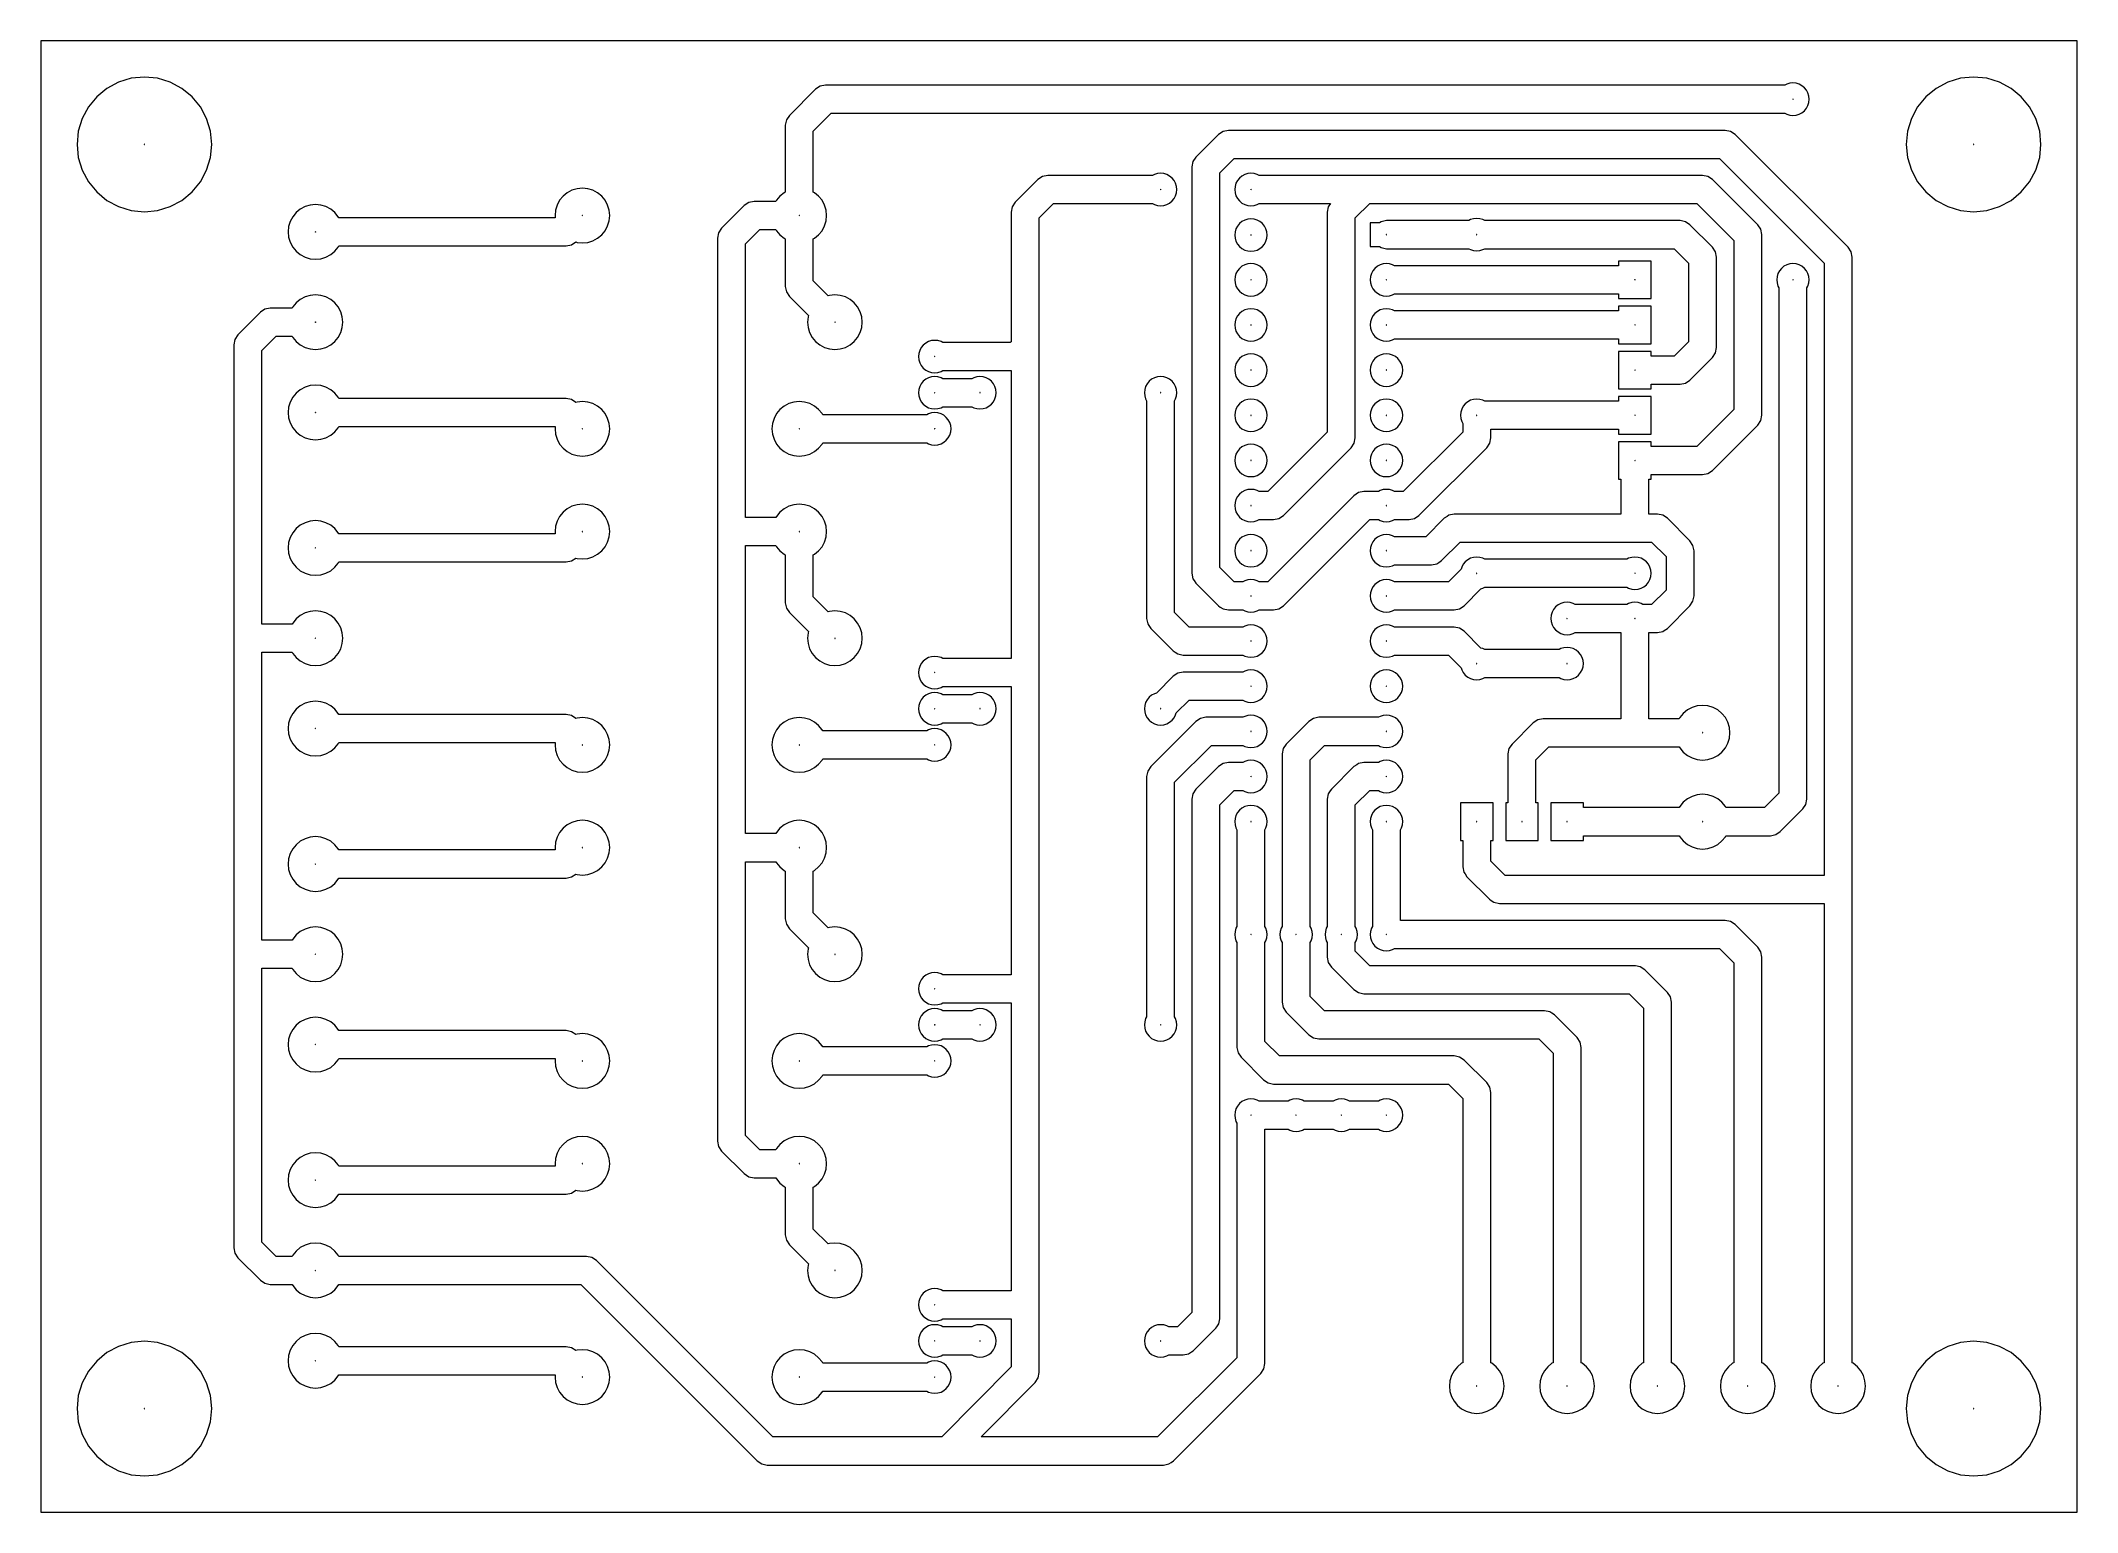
# Model space of a CAD drawing. Header units: millimetres. Extents: x -57 to 57, y -41 to 41.
import ezdxf

# ---------------------------------------------------------------- set-up
doc = ezdxf.new("R2010")
doc.units = ezdxf.units.MM
doc.header["$MEASUREMENT"] = 0
doc.layers.add('Layer 1', color=7, linetype='Continuous')

msp = doc.modelspace()

# ---------------------------------------------------------------- linework, layer by layer
at = {"layer": 'Layer 1', "color": 250, "lineweight": 9}
for points in [[(57.265, 41.39), (57.265, 41.39), (-57.265, 41.39), (-57.265, 41.39)], [(-57.265, 41.39), (-57.265, 41.39), (-57.265, -41.39), (-57.265, -41.39)], [(57.265, -41.39), (57.265, -41.39), (57.265, 41.39), (57.265, 41.39)], [(-57.265, -41.39), (-57.265, -41.39), (57.265, -41.39), (57.265, -41.39)]]:
    msp.add_open_spline(points, degree=3, dxfattribs=at)
at = {"layer": 'Layer 1', "color": 242, "lineweight": 9}
for points in [[(57.265, 41.39), (57.265, 41.39), (-57.265, 41.39), (-57.265, 41.39)], [(-57.265, 41.39), (-57.265, 41.39), (-57.265, -41.39), (-57.265, -41.39)], [(57.265, -41.39), (57.265, -41.39), (57.265, 41.39), (57.265, 41.39)], [(-57.265, -41.39), (-57.265, -41.39), (57.265, -41.39), (57.265, -41.39)]]:
    msp.add_open_spline(points, degree=3, dxfattribs=at)
at = {"layer": 'Layer 1', "color": 250, "lineweight": 9}
for points, knots in [([(-47.7194, 36.2991), (-47.7194, 36.2991), (-47.6466, 35.56), (-47.6466, 35.56), (-47.6466, 35.56), (-47.6466, 35.56), (-47.7194, 34.8209), (-47.7194, 34.8209), (-47.7194, 34.8209), (-47.7194, 34.8209), (-47.935, 34.1102), (-47.935, 34.1102), (-47.935, 34.1102), (-47.935, 34.1102), (-48.2851, 33.4553), (-48.2851, 33.4553), (-48.2851, 33.4553), (-48.2851, 33.4553), (-48.7562, 32.8812), (-48.7562, 32.8812), (-48.7562, 32.8812), (-48.7562, 32.8812), (-49.3303, 32.4101), (-49.3303, 32.4101), (-49.3303, 32.4101), (-49.3303, 32.4101), (-49.9852, 32.06), (-49.9852, 32.06), (-49.9852, 32.06), (-49.9852, 32.06), (-50.6959, 31.8444), (-50.6959, 31.8444), (-50.6959, 31.8444), (-50.6959, 31.8444), (-51.435, 31.7716), (-51.435, 31.7716), (-51.435, 31.7716), (-51.435, 31.7716), (-52.1741, 31.8444), (-52.1741, 31.8444), (-52.1741, 31.8444), (-52.1741, 31.8444), (-52.8848, 32.06), (-52.8848, 32.06), (-52.8848, 32.06), (-52.8848, 32.06), (-53.5397, 32.4101), (-53.5397, 32.4101), (-53.5397, 32.4101), (-53.5397, 32.4101), (-54.1138, 32.8812), (-54.1138, 32.8812), (-54.1138, 32.8812), (-54.1138, 32.8812), (-54.5849, 33.4553), (-54.5849, 33.4553), (-54.5849, 33.4553), (-54.5849, 33.4553), (-54.935, 34.1102), (-54.935, 34.1102), (-54.935, 34.1102), (-54.935, 34.1102), (-55.1506, 34.8209), (-55.1506, 34.8209), (-55.1506, 34.8209), (-55.1506, 34.8209), (-55.2234, 35.56), (-55.2234, 35.56), (-55.2234, 35.56), (-55.2234, 35.56), (-55.1506, 36.2991), (-55.1506, 36.2991), (-55.1506, 36.2991), (-55.1506, 36.2991), (-54.935, 37.0098), (-54.935, 37.0098), (-54.935, 37.0098), (-54.935, 37.0098), (-54.5849, 37.6647), (-54.5849, 37.6647), (-54.5849, 37.6647), (-54.5849, 37.6647), (-54.1138, 38.2388), (-54.1138, 38.2388), (-54.1138, 38.2388), (-54.1138, 38.2388), (-53.5397, 38.7099), (-53.5397, 38.7099), (-53.5397, 38.7099), (-53.5397, 38.7099), (-52.8848, 39.06), (-52.8848, 39.06), (-52.8848, 39.06), (-52.8848, 39.06), (-52.1741, 39.2756), (-52.1741, 39.2756), (-52.1741, 39.2756), (-52.1741, 39.2756), (-51.435, 39.3484), (-51.435, 39.3484), (-51.435, 39.3484), (-51.435, 39.3484), (-50.6959, 39.2756), (-50.6959, 39.2756), (-50.6959, 39.2756), (-50.6959, 39.2756), (-49.9852, 39.06), (-49.9852, 39.06), (-49.9852, 39.06), (-49.9852, 39.06), (-49.3303, 38.7099), (-49.3303, 38.7099), (-49.3303, 38.7099), (-49.3303, 38.7099), (-48.7562, 38.2388), (-48.7562, 38.2388), (-48.7562, 38.2388), (-48.7562, 38.2388), (-48.2851, 37.6647), (-48.2851, 37.6647), (-48.2851, 37.6647), (-48.2851, 37.6647), (-47.935, 37.0098), (-47.935, 37.0098), (-47.935, 37.0098), (-47.935, 37.0098), (-47.7194, 36.2991), (-47.7194, 36.2991)], [0, 0, 0, 0, 0.03030303, 0.03030303, 0.03030303, 0.03030303, 0.06060606, 0.06060606, 0.06060606, 0.06060606, 0.09090909, 0.09090909, 0.09090909, 0.09090909, 0.12121212, 0.12121212, 0.12121212, 0.12121212, 0.15151515, 0.15151515, 0.15151515, 0.15151515, 0.18181818, 0.18181818, 0.18181818, 0.18181818, 0.21212121, 0.21212121, 0.21212121, 0.21212121, 0.24242424, 0.24242424, 0.24242424, 0.24242424, 0.27272727, 0.27272727, 0.27272727, 0.27272727, 0.3030303, 0.3030303, 0.3030303, 0.3030303, 0.33333333, 0.33333333, 0.33333333, 0.33333333, 0.36363636, 0.36363636, 0.36363636, 0.36363636, 0.39393939, 0.39393939, 0.39393939, 0.39393939, 0.42424242, 0.42424242, 0.42424242, 0.42424242, 0.45454545, 0.45454545, 0.45454545, 0.45454545, 0.48484848, 0.48484848, 0.48484848, 0.48484848, 0.51515152, 0.51515152, 0.51515152, 0.51515152, 0.54545455, 0.54545455, 0.54545455, 0.54545455, 0.57575758, 0.57575758, 0.57575758, 0.57575758, 0.60606061, 0.60606061, 0.60606061, 0.60606061, 0.63636364, 0.63636364, 0.63636364, 0.63636364, 0.66666667, 0.66666667, 0.66666667, 0.66666667, 0.6969697, 0.6969697, 0.6969697, 0.6969697, 0.72727273, 0.72727273, 0.72727273, 0.72727273, 0.75757576, 0.75757576, 0.75757576, 0.75757576, 0.78787879, 0.78787879, 0.78787879, 0.78787879, 0.81818182, 0.81818182, 0.81818182, 0.81818182, 0.84848485, 0.84848485, 0.84848485, 0.84848485, 0.87878788, 0.87878788, 0.87878788, 0.87878788, 0.90909091, 0.90909091, 0.90909091, 0.90909091, 0.93939394, 0.93939394, 0.93939394, 0.93939394, 1, 1, 1, 1]), ([(-13.1369, 38.8884), (-13.1369, 38.8884), (40.8217, 38.8884), (40.8217, 38.8884), (40.8217, 38.8884), (40.8217, 38.8884), (40.9255, 38.9439), (40.9255, 38.9439), (40.9255, 38.9439), (40.9255, 38.9439), (41.0968, 38.9958), (41.0968, 38.9958), (41.0968, 38.9958), (41.0968, 38.9958), (41.275, 39.0134), (41.275, 39.0134), (41.275, 39.0134), (41.275, 39.0134), (41.4532, 38.9958), (41.4532, 38.9958), (41.4532, 38.9958), (41.4532, 38.9958), (41.6245, 38.9439), (41.6245, 38.9439), (41.6245, 38.9439), (41.6245, 38.9439), (41.7825, 38.8595), (41.7825, 38.8595), (41.7825, 38.8595), (41.7825, 38.8595), (41.9209, 38.7459), (41.9209, 38.7459), (41.9209, 38.7459), (41.9209, 38.7459), (42.0345, 38.6074), (42.0345, 38.6074), (42.0345, 38.6074), (42.0345, 38.6074), (42.1189, 38.4495), (42.1189, 38.4495), (42.1189, 38.4495), (42.1189, 38.4495), (42.1708, 38.2782), (42.1708, 38.2782), (42.1708, 38.2782), (42.1708, 38.2782), (42.1884, 38.1), (42.1884, 38.1), (42.1884, 38.1), (42.1884, 38.1), (42.1708, 37.9218), (42.1708, 37.9218), (42.1708, 37.9218), (42.1708, 37.9218), (42.1189, 37.7505), (42.1189, 37.7505), (42.1189, 37.7505), (42.1189, 37.7505), (42.0345, 37.5925), (42.0345, 37.5925), (42.0345, 37.5925), (42.0345, 37.5925), (41.9209, 37.4541), (41.9209, 37.4541), (41.9209, 37.4541), (41.9209, 37.4541), (41.7825, 37.3405), (41.7825, 37.3405), (41.7825, 37.3405), (41.7825, 37.3405), (41.6245, 37.2561), (41.6245, 37.2561), (41.6245, 37.2561), (41.6245, 37.2561), (41.4532, 37.2042), (41.4532, 37.2042), (41.4532, 37.2042), (41.4532, 37.2042), (41.275, 37.1866), (41.275, 37.1866), (41.275, 37.1866), (41.275, 37.1866), (41.0968, 37.2042), (41.0968, 37.2042), (41.0968, 37.2042), (41.0968, 37.2042), (40.9255, 37.2561), (40.9255, 37.2561), (40.9255, 37.2561), (40.9255, 37.2561), (40.8217, 37.3116), (40.8217, 37.3116), (40.8217, 37.3116), (40.8217, 37.3116), (-12.8103, 37.3116), (-12.8103, 37.3116), (-12.8103, 37.3116), (-12.8103, 37.3116), (-13.8166, 36.3053), (-13.8166, 36.3053), (-13.8166, 36.3053), (-13.8166, 36.3053), (-13.8166, 32.8715), (-13.8166, 32.8715), (-13.8166, 32.8715), (-13.8166, 32.8715), (-13.7503, 32.8361), (-13.7503, 32.8361), (-13.7503, 32.8361), (-13.7503, 32.8361), (-13.5172, 32.6448), (-13.5172, 32.6448), (-13.5172, 32.6448), (-13.5172, 32.6448), (-13.3259, 32.4116), (-13.3259, 32.4116), (-13.3259, 32.4116), (-13.3259, 32.4116), (-13.1837, 32.1457), (-13.1837, 32.1457), (-13.1837, 32.1457), (-13.1837, 32.1457), (-13.0962, 31.8571), (-13.0962, 31.8571), (-13.0962, 31.8571), (-13.0962, 31.8571), (-13.0666, 31.557), (-13.0666, 31.557), (-13.0666, 31.557), (-13.0666, 31.557), (-13.0962, 31.2568), (-13.0962, 31.2568), (-13.0962, 31.2568), (-13.0962, 31.2568), (-13.1837, 30.9682), (-13.1837, 30.9682), (-13.1837, 30.9682), (-13.1837, 30.9682), (-13.3259, 30.7023), (-13.3259, 30.7023), (-13.3259, 30.7023), (-13.3259, 30.7023), (-13.5172, 30.4691), (-13.5172, 30.4691), (-13.5172, 30.4691), (-13.5172, 30.4691), (-13.7503, 30.2778), (-13.7503, 30.2778), (-13.7503, 30.2778), (-13.7503, 30.2778), (-13.8166, 30.2424), (-13.8166, 30.2424), (-13.8166, 30.2424), (-13.8166, 30.2424), (-13.8166, 27.8833), (-13.8166, 27.8833), (-13.8166, 27.8833), (-13.8166, 27.8833), (-12.9764, 27.0442), (-12.9764, 27.0442), (-12.9764, 27.0442), (-12.9764, 27.0442), (-12.9036, 27.0663), (-12.9036, 27.0663), (-12.9036, 27.0663), (-12.9036, 27.0663), (-12.6035, 27.0959), (-12.6035, 27.0959), (-12.6035, 27.0959), (-12.6035, 27.0959), (-12.3034, 27.0663), (-12.3034, 27.0663), (-12.3034, 27.0663), (-12.3034, 27.0663), (-12.0148, 26.9788), (-12.0148, 26.9788), (-12.0148, 26.9788), (-12.0148, 26.9788), (-11.7488, 26.8366), (-11.7488, 26.8366), (-11.7488, 26.8366), (-11.7488, 26.8366), (-11.5157, 26.6453), (-11.5157, 26.6453), (-11.5157, 26.6453), (-11.5157, 26.6453), (-11.3244, 26.4122), (-11.3244, 26.4122), (-11.3244, 26.4122), (-11.3244, 26.4122), (-11.1822, 26.1462), (-11.1822, 26.1462), (-11.1822, 26.1462), (-11.1822, 26.1462), (-11.0946, 25.8576), (-11.0946, 25.8576), (-11.0946, 25.8576), (-11.0946, 25.8576), (-11.0651, 25.5575), (-11.0651, 25.5575), (-11.0651, 25.5575), (-11.0651, 25.5575), (-11.0946, 25.2574), (-11.0946, 25.2574), (-11.0946, 25.2574), (-11.0946, 25.2574), (-11.1822, 24.9688), (-11.1822, 24.9688), (-11.1822, 24.9688), (-11.1822, 24.9688), (-11.3244, 24.7028), (-11.3244, 24.7028), (-11.3244, 24.7028), (-11.3244, 24.7028), (-11.5157, 24.4697), (-11.5157, 24.4697), (-11.5157, 24.4697), (-11.5157, 24.4697), (-11.7488, 24.2783), (-11.7488, 24.2783), (-11.7488, 24.2783), (-11.7488, 24.2783), (-12.0148, 24.1362), (-12.0148, 24.1362), (-12.0148, 24.1362), (-12.0148, 24.1362), (-12.3034, 24.0486), (-12.3034, 24.0486), (-12.3034, 24.0486), (-12.3034, 24.0486), (-12.6035, 24.0191), (-12.6035, 24.0191), (-12.6035, 24.0191), (-12.6035, 24.0191), (-12.9036, 24.0486), (-12.9036, 24.0486), (-12.9036, 24.0486), (-12.9036, 24.0486), (-13.1922, 24.1362), (-13.1922, 24.1362), (-13.1922, 24.1362), (-13.1922, 24.1362), (-13.4582, 24.2783), (-13.4582, 24.2783), (-13.4582, 24.2783), (-13.4582, 24.2783), (-13.6913, 24.4697), (-13.6913, 24.4697), (-13.6913, 24.4697), (-13.6913, 24.4697), (-13.8826, 24.7028), (-13.8826, 24.7028), (-13.8826, 24.7028), (-13.8826, 24.7028), (-14.0248, 24.9688), (-14.0248, 24.9688), (-14.0248, 24.9688), (-14.0248, 24.9688), (-14.1123, 25.2574), (-14.1123, 25.2574), (-14.1123, 25.2574), (-14.1123, 25.2574), (-14.1419, 25.5575), (-14.1419, 25.5575), (-14.1419, 25.5575), (-14.1419, 25.5575), (-14.1123, 25.8576), (-14.1123, 25.8576), (-14.1123, 25.8576), (-14.1123, 25.8576), (-14.0908, 25.9286), (-14.0908, 25.9286), (-14.0908, 25.9286), (-14.0908, 25.9286), (-15.1621, 26.9986), (-15.1621, 26.9986), (-15.1621, 26.9986), (-15.1621, 26.9986), (-15.3334, 27.2548), (-15.3334, 27.2548), (-15.3334, 27.2548), (-15.3334, 27.2548), (-15.3934, 27.5565), (-15.3934, 27.5565), (-15.3934, 27.5565), (-15.3934, 27.5565), (-15.3934, 30.2424), (-15.3934, 30.2424), (-15.3934, 30.2424), (-15.3934, 30.2424), (-15.4597, 30.2778), (-15.4597, 30.2778), (-15.4597, 30.2778), (-15.4597, 30.2778), (-15.6928, 30.4691), (-15.6928, 30.4691), (-15.6928, 30.4691), (-15.6928, 30.4691), (-15.8841, 30.7023), (-15.8841, 30.7023), (-15.8841, 30.7023), (-15.8841, 30.7023), (-15.9196, 30.7686), (-15.9196, 30.7686), (-15.9196, 30.7686), (-15.9196, 30.7686), (-16.8184, 30.7686), (-16.8184, 30.7686), (-16.8184, 30.7686), (-16.8184, 30.7686), (-17.6266, 29.9604), (-17.6266, 29.9604), (-17.6266, 29.9604), (-17.6266, 29.9604), (-17.6266, 14.5654), (-17.6266, 14.5654), (-17.6266, 14.5654), (-17.6266, 14.5654), (-15.9196, 14.5654), (-15.9196, 14.5654), (-15.9196, 14.5654), (-15.9196, 14.5654), (-15.8841, 14.6316), (-15.8841, 14.6316), (-15.8841, 14.6316), (-15.8841, 14.6316), (-15.6928, 14.8648), (-15.6928, 14.8648), (-15.6928, 14.8648), (-15.6928, 14.8648), (-15.4597, 15.0561), (-15.4597, 15.0561), (-15.4597, 15.0561), (-15.4597, 15.0561), (-15.1937, 15.1983), (-15.1937, 15.1983), (-15.1937, 15.1983), (-15.1937, 15.1983), (-14.9051, 15.2858), (-14.9051, 15.2858), (-14.9051, 15.2858), (-14.9051, 15.2858), (-14.605, 15.3154), (-14.605, 15.3154), (-14.605, 15.3154), (-14.605, 15.3154), (-14.3049, 15.2858), (-14.3049, 15.2858), (-14.3049, 15.2858), (-14.3049, 15.2858), (-14.0163, 15.1983), (-14.0163, 15.1983), (-14.0163, 15.1983), (-14.0163, 15.1983), (-13.7503, 15.0561), (-13.7503, 15.0561), (-13.7503, 15.0561), (-13.7503, 15.0561), (-13.5172, 14.8648), (-13.5172, 14.8648), (-13.5172, 14.8648), (-13.5172, 14.8648), (-13.3259, 14.6316), (-13.3259, 14.6316), (-13.3259, 14.6316), (-13.3259, 14.6316), (-13.1837, 14.3657), (-13.1837, 14.3657), (-13.1837, 14.3657), (-13.1837, 14.3657), (-13.0962, 14.0771), (-13.0962, 14.0771), (-13.0962, 14.0771), (-13.0962, 14.0771), (-13.0666, 13.777), (-13.0666, 13.777), (-13.0666, 13.777), (-13.0666, 13.777), (-13.0962, 13.4768), (-13.0962, 13.4768), (-13.0962, 13.4768), (-13.0962, 13.4768), (-13.1837, 13.1882), (-13.1837, 13.1882), (-13.1837, 13.1882), (-13.1837, 13.1882), (-13.3259, 12.9223), (-13.3259, 12.9223), (-13.3259, 12.9223), (-13.3259, 12.9223), (-13.5172, 12.6891), (-13.5172, 12.6891), (-13.5172, 12.6891), (-13.5172, 12.6891), (-13.7503, 12.4978), (-13.7503, 12.4978), (-13.7503, 12.4978), (-13.7503, 12.4978), (-13.8166, 12.4624), (-13.8166, 12.4624), (-13.8166, 12.4624), (-13.8166, 12.4624), (-13.8166, 10.1033), (-13.8166, 10.1033), (-13.8166, 10.1033), (-13.8166, 10.1033), (-12.9764, 9.2642), (-12.9764, 9.2642), (-12.9764, 9.2642), (-12.9764, 9.2642), (-12.9036, 9.2863), (-12.9036, 9.2863), (-12.9036, 9.2863), (-12.9036, 9.2863), (-12.6035, 9.3159), (-12.6035, 9.3159), (-12.6035, 9.3159), (-12.6035, 9.3159), (-12.3034, 9.2863), (-12.3034, 9.2863), (-12.3034, 9.2863), (-12.3034, 9.2863), (-12.0148, 9.1988), (-12.0148, 9.1988), (-12.0148, 9.1988), (-12.0148, 9.1988), (-11.7488, 9.0566), (-11.7488, 9.0566), (-11.7488, 9.0566), (-11.7488, 9.0566), (-11.5157, 8.8653), (-11.5157, 8.8653), (-11.5157, 8.8653), (-11.5157, 8.8653), (-11.3244, 8.6322), (-11.3244, 8.6322), (-11.3244, 8.6322), (-11.3244, 8.6322), (-11.1822, 8.3662), (-11.1822, 8.3662), (-11.1822, 8.3662), (-11.1822, 8.3662), (-11.0946, 8.0776), (-11.0946, 8.0776), (-11.0946, 8.0776), (-11.0946, 8.0776), (-11.0651, 7.7775), (-11.0651, 7.7775), (-11.0651, 7.7775), (-11.0651, 7.7775), (-11.0946, 7.4774), (-11.0946, 7.4774), (-11.0946, 7.4774), (-11.0946, 7.4774), (-11.1822, 7.1888), (-11.1822, 7.1888), (-11.1822, 7.1888), (-11.1822, 7.1888), (-11.3244, 6.9228), (-11.3244, 6.9228), (-11.3244, 6.9228), (-11.3244, 6.9228), (-11.5157, 6.6897), (-11.5157, 6.6897), (-11.5157, 6.6897), (-11.5157, 6.6897), (-11.7488, 6.4984), (-11.7488, 6.4984), (-11.7488, 6.4984), (-11.7488, 6.4984), (-12.0148, 6.3562), (-12.0148, 6.3562), (-12.0148, 6.3562), (-12.0148, 6.3562), (-12.3034, 6.2686), (-12.3034, 6.2686), (-12.3034, 6.2686), (-12.3034, 6.2686), (-12.6035, 6.2391), (-12.6035, 6.2391), (-12.6035, 6.2391), (-12.6035, 6.2391), (-12.9036, 6.2686), (-12.9036, 6.2686), (-12.9036, 6.2686), (-12.9036, 6.2686), (-13.1922, 6.3562), (-13.1922, 6.3562), (-13.1922, 6.3562), (-13.1922, 6.3562), (-13.4582, 6.4984), (-13.4582, 6.4984), (-13.4582, 6.4984), (-13.4582, 6.4984), (-13.6913, 6.6897), (-13.6913, 6.6897), (-13.6913, 6.6897), (-13.6913, 6.6897), (-13.8826, 6.9228), (-13.8826, 6.9228), (-13.8826, 6.9228), (-13.8826, 6.9228), (-14.0248, 7.1888), (-14.0248, 7.1888), (-14.0248, 7.1888), (-14.0248, 7.1888), (-14.1123, 7.4774), (-14.1123, 7.4774), (-14.1123, 7.4774), (-14.1123, 7.4774), (-14.1419, 7.7775), (-14.1419, 7.7775), (-14.1419, 7.7775), (-14.1419, 7.7775), (-14.1123, 8.0776), (-14.1123, 8.0776), (-14.1123, 8.0776), (-14.1123, 8.0776), (-14.0908, 8.1486), (-14.0908, 8.1486), (-14.0908, 8.1486), (-14.0908, 8.1486), (-15.1621, 9.2186), (-15.1621, 9.2186), (-15.1621, 9.2186), (-15.1621, 9.2186), (-15.3334, 9.4748), (-15.3334, 9.4748), (-15.3334, 9.4748), (-15.3334, 9.4748), (-15.3934, 9.7765), (-15.3934, 9.7765), (-15.3934, 9.7765), (-15.3934, 9.7765), (-15.3934, 12.4624), (-15.3934, 12.4624), (-15.3934, 12.4624), (-15.3934, 12.4624), (-15.4597, 12.4978), (-15.4597, 12.4978), (-15.4597, 12.4978), (-15.4597, 12.4978), (-15.6928, 12.6891), (-15.6928, 12.6891), (-15.6928, 12.6891), (-15.6928, 12.6891), (-15.8841, 12.9223), (-15.8841, 12.9223), (-15.8841, 12.9223), (-15.8841, 12.9223), (-15.9196, 12.9886), (-15.9196, 12.9886), (-15.9196, 12.9886), (-15.9196, 12.9886), (-17.6266, 12.9886), (-17.6266, 12.9886), (-17.6266, 12.9886), (-17.6266, 12.9886), (-17.6266, -2.5578), (-17.6266, -2.5578), (-17.6266, -2.5578), (-17.6266, -2.5578), (-17.6266, -3.2146), (-17.6266, -3.2146), (-17.6266, -3.2146), (-17.6266, -3.2146), (-15.9196, -3.2146), (-15.9196, -3.2146), (-15.9196, -3.2146), (-15.9196, -3.2146), (-15.8841, -3.1484), (-15.8841, -3.1484), (-15.8841, -3.1484), (-15.8841, -3.1484), (-15.6928, -2.9152), (-15.6928, -2.9152), (-15.6928, -2.9152), (-15.6928, -2.9152), (-15.4597, -2.7239), (-15.4597, -2.7239), (-15.4597, -2.7239), (-15.4597, -2.7239), (-15.1937, -2.5817), (-15.1937, -2.5817), (-15.1937, -2.5817), (-15.1937, -2.5817), (-14.9051, -2.4942), (-14.9051, -2.4942), (-14.9051, -2.4942), (-14.9051, -2.4942), (-14.605, -2.4646), (-14.605, -2.4646), (-14.605, -2.4646), (-14.605, -2.4646), (-14.3049, -2.4942), (-14.3049, -2.4942), (-14.3049, -2.4942), (-14.3049, -2.4942), (-14.0163, -2.5817), (-14.0163, -2.5817), (-14.0163, -2.5817), (-14.0163, -2.5817), (-13.7503, -2.7239), (-13.7503, -2.7239), (-13.7503, -2.7239), (-13.7503, -2.7239), (-13.5172, -2.9152), (-13.5172, -2.9152), (-13.5172, -2.9152), (-13.5172, -2.9152), (-13.3259, -3.1484), (-13.3259, -3.1484), (-13.3259, -3.1484), (-13.3259, -3.1484), (-13.1837, -3.4143), (-13.1837, -3.4143), (-13.1837, -3.4143), (-13.1837, -3.4143), (-13.0962, -3.7029), (-13.0962, -3.7029), (-13.0962, -3.7029), (-13.0962, -3.7029), (-13.0666, -4.003), (-13.0666, -4.003), (-13.0666, -4.003), (-13.0666, -4.003), (-13.0962, -4.3032), (-13.0962, -4.3032), (-13.0962, -4.3032), (-13.0962, -4.3032), (-13.1837, -4.5918), (-13.1837, -4.5918), (-13.1837, -4.5918), (-13.1837, -4.5918), (-13.3259, -4.8577), (-13.3259, -4.8577), (-13.3259, -4.8577), (-13.3259, -4.8577), (-13.5172, -5.0909), (-13.5172, -5.0909), (-13.5172, -5.0909), (-13.5172, -5.0909), (-13.7503, -5.2822), (-13.7503, -5.2822), (-13.7503, -5.2822), (-13.7503, -5.2822), (-13.8166, -5.3176), (-13.8166, -5.3176), (-13.8166, -5.3176), (-13.8166, -5.3176), (-13.8166, -7.6767), (-13.8166, -7.6767), (-13.8166, -7.6767), (-13.8166, -7.6767), (-12.9764, -8.5158), (-12.9764, -8.5158), (-12.9764, -8.5158), (-12.9764, -8.5158), (-12.9036, -8.4937), (-12.9036, -8.4937), (-12.9036, -8.4937), (-12.9036, -8.4937), (-12.6035, -8.4641), (-12.6035, -8.4641), (-12.6035, -8.4641), (-12.6035, -8.4641), (-12.3034, -8.4937), (-12.3034, -8.4937), (-12.3034, -8.4937), (-12.3034, -8.4937), (-12.0148, -8.5812), (-12.0148, -8.5812), (-12.0148, -8.5812), (-12.0148, -8.5812), (-11.7488, -8.7234), (-11.7488, -8.7234), (-11.7488, -8.7234), (-11.7488, -8.7234), (-11.5157, -8.9147), (-11.5157, -8.9147), (-11.5157, -8.9147), (-11.5157, -8.9147), (-11.3244, -9.1478), (-11.3244, -9.1478), (-11.3244, -9.1478), (-11.3244, -9.1478), (-11.1822, -9.4138), (-11.1822, -9.4138), (-11.1822, -9.4138), (-11.1822, -9.4138), (-11.0946, -9.7024), (-11.0946, -9.7024), (-11.0946, -9.7024), (-11.0946, -9.7024), (-11.0651, -10.0025), (-11.0651, -10.0025), (-11.0651, -10.0025), (-11.0651, -10.0025), (-11.0946, -10.3026), (-11.0946, -10.3026), (-11.0946, -10.3026), (-11.0946, -10.3026), (-11.1822, -10.5912), (-11.1822, -10.5912), (-11.1822, -10.5912), (-11.1822, -10.5912), (-11.3244, -10.8572), (-11.3244, -10.8572), (-11.3244, -10.8572), (-11.3244, -10.8572), (-11.5157, -11.0903), (-11.5157, -11.0903), (-11.5157, -11.0903), (-11.5157, -11.0903), (-11.7488, -11.2816), (-11.7488, -11.2816), (-11.7488, -11.2816), (-11.7488, -11.2816), (-12.0148, -11.4238), (-12.0148, -11.4238), (-12.0148, -11.4238), (-12.0148, -11.4238), (-12.3034, -11.5114), (-12.3034, -11.5114), (-12.3034, -11.5114), (-12.3034, -11.5114), (-12.6035, -11.5409), (-12.6035, -11.5409), (-12.6035, -11.5409), (-12.6035, -11.5409), (-12.9036, -11.5114), (-12.9036, -11.5114), (-12.9036, -11.5114), (-12.9036, -11.5114), (-13.1922, -11.4238), (-13.1922, -11.4238), (-13.1922, -11.4238), (-13.1922, -11.4238), (-13.4582, -11.2816), (-13.4582, -11.2816), (-13.4582, -11.2816), (-13.4582, -11.2816), (-13.6913, -11.0903), (-13.6913, -11.0903), (-13.6913, -11.0903), (-13.6913, -11.0903), (-13.8826, -10.8572), (-13.8826, -10.8572), (-13.8826, -10.8572), (-13.8826, -10.8572), (-14.0248, -10.5912), (-14.0248, -10.5912), (-14.0248, -10.5912), (-14.0248, -10.5912), (-14.1123, -10.3026), (-14.1123, -10.3026), (-14.1123, -10.3026), (-14.1123, -10.3026), (-14.1419, -10.0025), (-14.1419, -10.0025), (-14.1419, -10.0025), (-14.1419, -10.0025), (-14.1123, -9.7024), (-14.1123, -9.7024), (-14.1123, -9.7024), (-14.1123, -9.7024), (-14.0908, -9.6314), (-14.0908, -9.6314), (-14.0908, -9.6314), (-14.0908, -9.6314), (-15.1621, -8.5614), (-15.1621, -8.5614), (-15.1621, -8.5614), (-15.1621, -8.5614), (-15.3334, -8.3052), (-15.3334, -8.3052), (-15.3334, -8.3052), (-15.3334, -8.3052), (-15.3934, -8.0035), (-15.3934, -8.0035), (-15.3934, -8.0035), (-15.3934, -8.0035), (-15.3934, -5.3176), (-15.3934, -5.3176), (-15.3934, -5.3176), (-15.3934, -5.3176), (-15.4597, -5.2822), (-15.4597, -5.2822), (-15.4597, -5.2822), (-15.4597, -5.2822), (-15.6928, -5.0909), (-15.6928, -5.0909), (-15.6928, -5.0909), (-15.6928, -5.0909), (-15.8841, -4.8577), (-15.8841, -4.8577), (-15.8841, -4.8577), (-15.8841, -4.8577), (-15.9196, -4.7914), (-15.9196, -4.7914), (-15.9196, -4.7914), (-15.9196, -4.7914), (-17.6266, -4.7914), (-17.6266, -4.7914), (-17.6266, -4.7914), (-17.6266, -4.7914), (-17.6266, -20.1865), (-17.6266, -20.1865), (-17.6266, -20.1865), (-17.6266, -20.1865), (-16.8184, -20.9946), (-16.8184, -20.9946), (-16.8184, -20.9946), (-16.8184, -20.9946), (-15.9196, -20.9946), (-15.9196, -20.9946), (-15.9196, -20.9946), (-15.9196, -20.9946), (-15.8841, -20.9284), (-15.8841, -20.9284), (-15.8841, -20.9284), (-15.8841, -20.9284), (-15.6928, -20.6952), (-15.6928, -20.6952), (-15.6928, -20.6952), (-15.6928, -20.6952), (-15.4597, -20.5039), (-15.4597, -20.5039), (-15.4597, -20.5039), (-15.4597, -20.5039), (-15.1937, -20.3617), (-15.1937, -20.3617), (-15.1937, -20.3617), (-15.1937, -20.3617), (-14.9051, -20.2742), (-14.9051, -20.2742), (-14.9051, -20.2742), (-14.9051, -20.2742), (-14.605, -20.2446), (-14.605, -20.2446), (-14.605, -20.2446), (-14.605, -20.2446), (-14.3049, -20.2742), (-14.3049, -20.2742), (-14.3049, -20.2742), (-14.3049, -20.2742), (-14.0163, -20.3617), (-14.0163, -20.3617), (-14.0163, -20.3617), (-14.0163, -20.3617), (-13.7503, -20.5039), (-13.7503, -20.5039), (-13.7503, -20.5039), (-13.7503, -20.5039), (-13.5172, -20.6952), (-13.5172, -20.6952), (-13.5172, -20.6952), (-13.5172, -20.6952), (-13.3259, -20.9284), (-13.3259, -20.9284), (-13.3259, -20.9284), (-13.3259, -20.9284), (-13.1837, -21.1943), (-13.1837, -21.1943), (-13.1837, -21.1943), (-13.1837, -21.1943), (-13.0962, -21.4829), (-13.0962, -21.4829), (-13.0962, -21.4829), (-13.0962, -21.4829), (-13.0666, -21.783), (-13.0666, -21.783), (-13.0666, -21.783), (-13.0666, -21.783), (-13.0962, -22.0832), (-13.0962, -22.0832), (-13.0962, -22.0832), (-13.0962, -22.0832), (-13.1837, -22.3718), (-13.1837, -22.3718), (-13.1837, -22.3718), (-13.1837, -22.3718), (-13.3259, -22.6377), (-13.3259, -22.6377), (-13.3259, -22.6377), (-13.3259, -22.6377), (-13.5172, -22.8708), (-13.5172, -22.8708), (-13.5172, -22.8708), (-13.5172, -22.8708), (-13.7503, -23.0622), (-13.7503, -23.0622), (-13.7503, -23.0622), (-13.7503, -23.0622), (-13.8166, -23.0976), (-13.8166, -23.0976), (-13.8166, -23.0976), (-13.8166, -23.0976), (-13.8166, -25.4567), (-13.8166, -25.4567), (-13.8166, -25.4567), (-13.8166, -25.4567), (-12.9764, -26.2958), (-12.9764, -26.2958), (-12.9764, -26.2958), (-12.9764, -26.2958), (-12.9036, -26.2737), (-12.9036, -26.2737), (-12.9036, -26.2737), (-12.9036, -26.2737), (-12.6035, -26.2441), (-12.6035, -26.2441), (-12.6035, -26.2441), (-12.6035, -26.2441), (-12.3034, -26.2737), (-12.3034, -26.2737), (-12.3034, -26.2737), (-12.3034, -26.2737), (-12.0148, -26.3612), (-12.0148, -26.3612), (-12.0148, -26.3612), (-12.0148, -26.3612), (-11.7488, -26.5034), (-11.7488, -26.5034), (-11.7488, -26.5034), (-11.7488, -26.5034), (-11.5157, -26.6947), (-11.5157, -26.6947), (-11.5157, -26.6947), (-11.5157, -26.6947), (-11.3244, -26.9278), (-11.3244, -26.9278), (-11.3244, -26.9278), (-11.3244, -26.9278), (-11.1822, -27.1938), (-11.1822, -27.1938), (-11.1822, -27.1938), (-11.1822, -27.1938), (-11.0946, -27.4824), (-11.0946, -27.4824), (-11.0946, -27.4824), (-11.0946, -27.4824), (-11.0651, -27.7825), (-11.0651, -27.7825), (-11.0651, -27.7825), (-11.0651, -27.7825), (-11.0946, -28.0826), (-11.0946, -28.0826), (-11.0946, -28.0826), (-11.0946, -28.0826), (-11.1822, -28.3712), (-11.1822, -28.3712), (-11.1822, -28.3712), (-11.1822, -28.3712), (-11.3244, -28.6372), (-11.3244, -28.6372), (-11.3244, -28.6372), (-11.3244, -28.6372), (-11.5157, -28.8703), (-11.5157, -28.8703), (-11.5157, -28.8703), (-11.5157, -28.8703), (-11.7488, -29.0616), (-11.7488, -29.0616), (-11.7488, -29.0616), (-11.7488, -29.0616), (-12.0148, -29.2038), (-12.0148, -29.2038), (-12.0148, -29.2038), (-12.0148, -29.2038), (-12.3034, -29.2914), (-12.3034, -29.2914), (-12.3034, -29.2914), (-12.3034, -29.2914), (-12.6035, -29.3209), (-12.6035, -29.3209), (-12.6035, -29.3209), (-12.6035, -29.3209), (-12.9036, -29.2914), (-12.9036, -29.2914), (-12.9036, -29.2914), (-12.9036, -29.2914), (-13.1922, -29.2038), (-13.1922, -29.2038), (-13.1922, -29.2038), (-13.1922, -29.2038), (-13.4582, -29.0616), (-13.4582, -29.0616), (-13.4582, -29.0616), (-13.4582, -29.0616), (-13.6913, -28.8703), (-13.6913, -28.8703), (-13.6913, -28.8703), (-13.6913, -28.8703), (-13.8826, -28.6372), (-13.8826, -28.6372), (-13.8826, -28.6372), (-13.8826, -28.6372), (-14.0248, -28.3712), (-14.0248, -28.3712), (-14.0248, -28.3712), (-14.0248, -28.3712), (-14.1123, -28.0826), (-14.1123, -28.0826), (-14.1123, -28.0826), (-14.1123, -28.0826), (-14.1419, -27.7825), (-14.1419, -27.7825), (-14.1419, -27.7825), (-14.1419, -27.7825), (-14.1123, -27.4824), (-14.1123, -27.4824), (-14.1123, -27.4824), (-14.1123, -27.4824), (-14.0908, -27.4114), (-14.0908, -27.4114), (-14.0908, -27.4114), (-14.0908, -27.4114), (-15.1621, -26.3414), (-15.1621, -26.3414), (-15.1621, -26.3414), (-15.1621, -26.3414), (-15.3334, -26.0852), (-15.3334, -26.0852), (-15.3334, -26.0852), (-15.3334, -26.0852), (-15.3934, -25.7835), (-15.3934, -25.7835), (-15.3934, -25.7835), (-15.3934, -25.7835), (-15.3934, -23.0976), (-15.3934, -23.0976), (-15.3934, -23.0976), (-15.3934, -23.0976), (-15.4597, -23.0622), (-15.4597, -23.0622), (-15.4597, -23.0622), (-15.4597, -23.0622), (-15.6928, -22.8708), (-15.6928, -22.8708), (-15.6928, -22.8708), (-15.6928, -22.8708), (-15.8841, -22.6377), (-15.8841, -22.6377), (-15.8841, -22.6377), (-15.8841, -22.6377), (-15.9196, -22.5714), (-15.9196, -22.5714), (-15.9196, -22.5714), (-15.9196, -22.5714), (-17.145, -22.5714), (-17.145, -22.5714), (-17.145, -22.5714), (-17.145, -22.5714), (-17.4467, -22.5114), (-17.4467, -22.5114), (-17.4467, -22.5114), (-17.4467, -22.5114), (-17.7025, -22.3405), (-17.7025, -22.3405), (-17.7025, -22.3405), (-17.7025, -22.3405), (-18.9725, -21.0705), (-18.9725, -21.0705), (-18.9725, -21.0705), (-18.9725, -21.0705), (-19.1427, -20.8158), (-19.1427, -20.8158), (-19.1427, -20.8158), (-19.1427, -20.8158), (-19.2034, -20.513), (-19.2034, -20.513), (-19.2034, -20.513), (-19.2034, -20.513), (-19.2034, -3.8278), (-19.2034, -3.8278), (-19.2034, -3.8278), (-19.2034, -3.8278), (-19.2034, -2.5578), (-19.2034, -2.5578), (-19.2034, -2.5578), (-19.2034, -2.5578), (-19.2034, 13.4696), (-19.2034, 13.4696), (-19.2034, 13.4696), (-19.2034, 13.4696), (-19.2034, 13.777), (-19.2034, 13.777), (-19.2034, 13.777), (-19.2034, 13.777), (-19.2034, 30.287), (-19.2034, 30.287), (-19.2034, 30.287), (-19.2034, 30.287), (-19.1434, 30.5887), (-19.1434, 30.5887), (-19.1434, 30.5887), (-19.1434, 30.5887), (-18.9725, 30.8444), (-18.9725, 30.8444), (-18.9725, 30.8444), (-18.9725, 30.8444), (-17.7025, 32.1144), (-17.7025, 32.1144), (-17.7025, 32.1144), (-17.7025, 32.1144), (-17.4467, 32.2853), (-17.4467, 32.2853), (-17.4467, 32.2853), (-17.4467, 32.2853), (-17.145, 32.3454), (-17.145, 32.3454), (-17.145, 32.3454), (-17.145, 32.3454), (-15.9196, 32.3454), (-15.9196, 32.3454), (-15.9196, 32.3454), (-15.9196, 32.3454), (-15.8841, 32.4116), (-15.8841, 32.4116), (-15.8841, 32.4116), (-15.8841, 32.4116), (-15.6928, 32.6448), (-15.6928, 32.6448), (-15.6928, 32.6448), (-15.6928, 32.6448), (-15.4597, 32.8361), (-15.4597, 32.8361), (-15.4597, 32.8361), (-15.4597, 32.8361), (-15.3934, 32.8715), (-15.3934, 32.8715), (-15.3934, 32.8715), (-15.3934, 32.8715), (-15.3934, 36.6319), (-15.3934, 36.6319), (-15.3934, 36.6319), (-15.3934, 36.6319), (-15.3334, 36.9336), (-15.3334, 36.9336), (-15.3334, 36.9336), (-15.3334, 36.9336), (-15.1625, 37.1894), (-15.1625, 37.1894), (-15.1625, 37.1894), (-15.1625, 37.1894), (-13.6944, 38.6575), (-13.6944, 38.6575), (-13.6944, 38.6575), (-13.6944, 38.6575), (-13.4386, 38.8284), (-13.4386, 38.8284), (-13.4386, 38.8284), (-13.4386, 38.8284), (-13.1369, 38.8884), (-13.1369, 38.8884)], [0, 0, 0, 0, 0.00344828, 0.00344828, 0.00344828, 0.00344828, 0.00689655, 0.00689655, 0.00689655, 0.00689655, 0.01034483, 0.01034483, 0.01034483, 0.01034483, 0.0137931, 0.0137931, 0.0137931, 0.0137931, 0.01724138, 0.01724138, 0.01724138, 0.01724138, 0.02068966, 0.02068966, 0.02068966, 0.02068966, 0.02413793, 0.02413793, 0.02413793, 0.02413793, 0.02758621, 0.02758621, 0.02758621, 0.02758621, 0.03103448, 0.03103448, 0.03103448, 0.03103448, 0.03448276, 0.03448276, 0.03448276, 0.03448276, 0.03793103, 0.03793103, 0.03793103, 0.03793103, 0.04137931, 0.04137931, 0.04137931, 0.04137931, 0.04482759, 0.04482759, 0.04482759, 0.04482759, 0.04827586, 0.04827586, 0.04827586, 0.04827586, 0.05172414, 0.05172414, 0.05172414, 0.05172414, 0.05517241, 0.05517241, 0.05517241, 0.05517241, 0.05862069, 0.05862069, 0.05862069, 0.05862069, 0.06206897, 0.06206897, 0.06206897, 0.06206897, 0.06551724, 0.06551724, 0.06551724, 0.06551724, 0.06896552, 0.06896552, 0.06896552, 0.06896552, 0.07241379, 0.07241379, 0.07241379, 0.07241379, 0.07586207, 0.07586207, 0.07586207, 0.07586207, 0.07931034, 0.07931034, 0.07931034, 0.07931034, 0.08275862, 0.08275862, 0.08275862, 0.08275862, 0.0862069, 0.0862069, 0.0862069, 0.0862069, 0.08965517, 0.08965517, 0.08965517, 0.08965517, 0.09310345, 0.09310345, 0.09310345, 0.09310345, 0.09655172, 0.09655172, 0.09655172, 0.09655172, 0.1, 0.1, 0.1, 0.1, 0.10344828, 0.10344828, 0.10344828, 0.10344828, 0.10689655, 0.10689655, 0.10689655, 0.10689655, 0.11034483, 0.11034483, 0.11034483, 0.11034483, 0.1137931, 0.1137931, 0.1137931, 0.1137931, 0.11724138, 0.11724138, 0.11724138, 0.11724138, 0.12068966, 0.12068966, 0.12068966, 0.12068966, 0.12413793, 0.12413793, 0.12413793, 0.12413793, 0.12758621, 0.12758621, 0.12758621, 0.12758621, 0.13103448, 0.13103448, 0.13103448, 0.13103448, 0.13448276, 0.13448276, 0.13448276, 0.13448276, 0.13793103, 0.13793103, 0.13793103, 0.13793103, 0.14137931, 0.14137931, 0.14137931, 0.14137931, 0.14482759, 0.14482759, 0.14482759, 0.14482759, 0.14827586, 0.14827586, 0.14827586, 0.14827586, 0.15172414, 0.15172414, 0.15172414, 0.15172414, 0.15517241, 0.15517241, 0.15517241, 0.15517241, 0.15862069, 0.15862069, 0.15862069, 0.15862069, 0.16206897, 0.16206897, 0.16206897, 0.16206897, 0.16551724, 0.16551724, 0.16551724, 0.16551724, 0.16896552, 0.16896552, 0.16896552, 0.16896552, 0.17241379, 0.17241379, 0.17241379, 0.17241379, 0.17586207, 0.17586207, 0.17586207, 0.17586207, 0.17931034, 0.17931034, 0.17931034, 0.17931034, 0.18275862, 0.18275862, 0.18275862, 0.18275862, 0.1862069, 0.1862069, 0.1862069, 0.1862069, 0.18965517, 0.18965517, 0.18965517, 0.18965517, 0.19310345, 0.19310345, 0.19310345, 0.19310345, 0.19655172, 0.19655172, 0.19655172, 0.19655172, 0.2, 0.2, 0.2, 0.2, 0.20344828, 0.20344828, 0.20344828, 0.20344828, 0.20689655, 0.20689655, 0.20689655, 0.20689655, 0.21034483, 0.21034483, 0.21034483, 0.21034483, 0.2137931, 0.2137931, 0.2137931, 0.2137931, 0.21724138, 0.21724138, 0.21724138, 0.21724138, 0.22068966, 0.22068966, 0.22068966, 0.22068966, 0.22413793, 0.22413793, 0.22413793, 0.22413793, 0.22758621, 0.22758621, 0.22758621, 0.22758621, 0.23103448, 0.23103448, 0.23103448, 0.23103448, 0.23448276, 0.23448276, 0.23448276, 0.23448276, 0.23793103, 0.23793103, 0.23793103, 0.23793103, 0.24137931, 0.24137931, 0.24137931, 0.24137931, 0.24482759, 0.24482759, 0.24482759, 0.24482759, 0.24827586, 0.24827586, 0.24827586, 0.24827586, 0.25172414, 0.25172414, 0.25172414, 0.25172414, 0.25517241, 0.25517241, 0.25517241, 0.25517241, 0.25862069, 0.25862069, 0.25862069, 0.25862069, 0.26206897, 0.26206897, 0.26206897, 0.26206897, 0.26551724, 0.26551724, 0.26551724, 0.26551724, 0.26896552, 0.26896552, 0.26896552, 0.26896552, 0.27241379, 0.27241379, 0.27241379, 0.27241379, 0.27586207, 0.27586207, 0.27586207, 0.27586207, 0.27931034, 0.27931034, 0.27931034, 0.27931034, 0.28275862, 0.28275862, 0.28275862, 0.28275862, 0.2862069, 0.2862069, 0.2862069, 0.2862069, 0.28965517, 0.28965517, 0.28965517, 0.28965517, 0.29310345, 0.29310345, 0.29310345, 0.29310345, 0.29655172, 0.29655172, 0.29655172, 0.29655172, 0.3, 0.3, 0.3, 0.3, 0.30344828, 0.30344828, 0.30344828, 0.30344828, 0.30689655, 0.30689655, 0.30689655, 0.30689655, 0.31034483, 0.31034483, 0.31034483, 0.31034483, 0.3137931, 0.3137931, 0.3137931, 0.3137931, 0.31724138, 0.31724138, 0.31724138, 0.31724138, 0.32068966, 0.32068966, 0.32068966, 0.32068966, 0.32413793, 0.32413793, 0.32413793, 0.32413793, 0.32758621, 0.32758621, 0.32758621, 0.32758621, 0.33103448, 0.33103448, 0.33103448, 0.33103448, 0.33448276, 0.33448276, 0.33448276, 0.33448276, 0.33793103, 0.33793103, 0.33793103, 0.33793103, 0.34137931, 0.34137931, 0.34137931, 0.34137931, 0.34482759, 0.34482759, 0.34482759, 0.34482759, 0.34827586, 0.34827586, 0.34827586, 0.34827586, 0.35172414, 0.35172414, 0.35172414, 0.35172414, 0.35517241, 0.35517241, 0.35517241, 0.35517241, 0.35862069, 0.35862069, 0.35862069, 0.35862069, 0.36206897, 0.36206897, 0.36206897, 0.36206897, 0.36551724, 0.36551724, 0.36551724, 0.36551724, 0.36896552, 0.36896552, 0.36896552, 0.36896552, 0.37241379, 0.37241379, 0.37241379, 0.37241379, 0.37586207, 0.37586207, 0.37586207, 0.37586207, 0.37931034, 0.37931034, 0.37931034, 0.37931034, 0.38275862, 0.38275862, 0.38275862, 0.38275862, 0.3862069, 0.3862069, 0.3862069, 0.3862069, 0.38965517, 0.38965517, 0.38965517, 0.38965517, 0.39310345, 0.39310345, 0.39310345, 0.39310345, 0.39655172, 0.39655172, 0.39655172, 0.39655172, 0.4, 0.4, 0.4, 0.4, 0.40344828, 0.40344828, 0.40344828, 0.40344828, 0.40689655, 0.40689655, 0.40689655, 0.40689655, 0.41034483, 0.41034483, 0.41034483, 0.41034483, 0.4137931, 0.4137931, 0.4137931, 0.4137931, 0.41724138, 0.41724138, 0.41724138, 0.41724138, 0.42068966, 0.42068966, 0.42068966, 0.42068966, 0.42413793, 0.42413793, 0.42413793, 0.42413793, 0.42758621, 0.42758621, 0.42758621, 0.42758621, 0.43103448, 0.43103448, 0.43103448, 0.43103448, 0.43448276, 0.43448276, 0.43448276, 0.43448276, 0.43793103, 0.43793103, 0.43793103, 0.43793103, 0.44137931, 0.44137931, 0.44137931, 0.44137931, 0.44482759, 0.44482759, 0.44482759, 0.44482759, 0.44827586, 0.44827586, 0.44827586, 0.44827586, 0.45172414, 0.45172414, 0.45172414, 0.45172414, 0.45517241, 0.45517241, 0.45517241, 0.45517241, 0.45862069, 0.45862069, 0.45862069, 0.45862069, 0.46206897, 0.46206897, 0.46206897, 0.46206897, 0.46551724, 0.46551724, 0.46551724, 0.46551724, 0.46896552, 0.46896552, 0.46896552, 0.46896552, 0.47241379, 0.47241379, 0.47241379, 0.47241379, 0.47586207, 0.47586207, 0.47586207, 0.47586207, 0.47931034, 0.47931034, 0.47931034, 0.47931034, 0.48275862, 0.48275862, 0.48275862, 0.48275862, 0.4862069, 0.4862069, 0.4862069, 0.4862069, 0.48965517, 0.48965517, 0.48965517, 0.48965517, 0.49310345, 0.49310345, 0.49310345, 0.49310345, 0.49655172, 0.49655172, 0.49655172, 0.49655172, 0.5, 0.5, 0.5, 0.5, 0.50344828, 0.50344828, 0.50344828, 0.50344828, 0.50689655, 0.50689655, 0.50689655, 0.50689655, 0.51034483, 0.51034483, 0.51034483, 0.51034483, 0.5137931, 0.5137931, 0.5137931, 0.5137931, 0.51724138, 0.51724138, 0.51724138, 0.51724138, 0.52068966, 0.52068966, 0.52068966, 0.52068966, 0.52413793, 0.52413793, 0.52413793, 0.52413793, 0.52758621, 0.52758621, 0.52758621, 0.52758621, 0.53103448, 0.53103448, 0.53103448, 0.53103448, 0.53448276, 0.53448276, 0.53448276, 0.53448276, 0.53793103, 0.53793103, 0.53793103, 0.53793103, 0.54137931, 0.54137931, 0.54137931, 0.54137931, 0.54482759, 0.54482759, 0.54482759, 0.54482759, 0.54827586, 0.54827586, 0.54827586, 0.54827586, 0.55172414, 0.55172414, 0.55172414, 0.55172414, 0.55517241, 0.55517241, 0.55517241, 0.55517241, 0.55862069, 0.55862069, 0.55862069, 0.55862069, 0.56206897, 0.56206897, 0.56206897, 0.56206897, 0.56551724, 0.56551724, 0.56551724, 0.56551724, 0.56896552, 0.56896552, 0.56896552, 0.56896552, 0.57241379, 0.57241379, 0.57241379, 0.57241379, 0.57586207, 0.57586207, 0.57586207, 0.57586207, 0.57931034, 0.57931034, 0.57931034, 0.57931034, 0.58275862, 0.58275862, 0.58275862, 0.58275862, 0.5862069, 0.5862069, 0.5862069, 0.5862069, 0.58965517, 0.58965517, 0.58965517, 0.58965517, 0.59310345, 0.59310345, 0.59310345, 0.59310345, 0.59655172, 0.59655172, 0.59655172, 0.59655172, 0.6, 0.6, 0.6, 0.6, 0.60344828, 0.60344828, 0.60344828, 0.60344828, 0.60689655, 0.60689655, 0.60689655, 0.60689655, 0.61034483, 0.61034483, 0.61034483, 0.61034483, 0.6137931, 0.6137931, 0.6137931, 0.6137931, 0.61724138, 0.61724138, 0.61724138, 0.61724138, 0.62068966, 0.62068966, 0.62068966, 0.62068966, 0.62413793, 0.62413793, 0.62413793, 0.62413793, 0.62758621, 0.62758621, 0.62758621, 0.62758621, 0.63103448, 0.63103448, 0.63103448, 0.63103448, 0.63448276, 0.63448276, 0.63448276, 0.63448276, 0.63793103, 0.63793103, 0.63793103, 0.63793103, 0.64137931, 0.64137931, 0.64137931, 0.64137931, 0.64482759, 0.64482759, 0.64482759, 0.64482759, 0.64827586, 0.64827586, 0.64827586, 0.64827586, 0.65172414, 0.65172414, 0.65172414, 0.65172414, 0.65517241, 0.65517241, 0.65517241, 0.65517241, 0.65862069, 0.65862069, 0.65862069, 0.65862069, 0.66206897, 0.66206897, 0.66206897, 0.66206897, 0.66551724, 0.66551724, 0.66551724, 0.66551724, 0.66896552, 0.66896552, 0.66896552, 0.66896552, 0.67241379, 0.67241379, 0.67241379, 0.67241379, 0.67586207, 0.67586207, 0.67586207, 0.67586207, 0.67931034, 0.67931034, 0.67931034, 0.67931034, 0.68275862, 0.68275862, 0.68275862, 0.68275862, 0.6862069, 0.6862069, 0.6862069, 0.6862069, 0.68965517, 0.68965517, 0.68965517, 0.68965517, 0.69310345, 0.69310345, 0.69310345, 0.69310345, 0.69655172, 0.69655172, 0.69655172, 0.69655172, 0.7, 0.7, 0.7, 0.7, 0.70344828, 0.70344828, 0.70344828, 0.70344828, 0.70689655, 0.70689655, 0.70689655, 0.70689655, 0.71034483, 0.71034483, 0.71034483, 0.71034483, 0.7137931, 0.7137931, 0.7137931, 0.7137931, 0.71724138, 0.71724138, 0.71724138, 0.71724138, 0.72068966, 0.72068966, 0.72068966, 0.72068966, 0.72413793, 0.72413793, 0.72413793, 0.72413793, 0.72758621, 0.72758621, 0.72758621, 0.72758621, 0.73103448, 0.73103448, 0.73103448, 0.73103448, 0.73448276, 0.73448276, 0.73448276, 0.73448276, 0.73793103, 0.73793103, 0.73793103, 0.73793103, 0.74137931, 0.74137931, 0.74137931, 0.74137931, 0.74482759, 0.74482759, 0.74482759, 0.74482759, 0.74827586, 0.74827586, 0.74827586, 0.74827586, 0.75172414, 0.75172414, 0.75172414, 0.75172414, 0.75517241, 0.75517241, 0.75517241, 0.75517241, 0.75862069, 0.75862069, 0.75862069, 0.75862069, 0.76206897, 0.76206897, 0.76206897, 0.76206897, 0.76551724, 0.76551724, 0.76551724, 0.76551724, 0.76896552, 0.76896552, 0.76896552, 0.76896552, 0.77241379, 0.77241379, 0.77241379, 0.77241379, 0.77586207, 0.77586207, 0.77586207, 0.77586207, 0.77931034, 0.77931034, 0.77931034, 0.77931034, 0.78275862, 0.78275862, 0.78275862, 0.78275862, 0.7862069, 0.7862069, 0.7862069, 0.7862069, 0.78965517, 0.78965517, 0.78965517, 0.78965517, 0.79310345, 0.79310345, 0.79310345, 0.79310345, 0.79655172, 0.79655172, 0.79655172, 0.79655172, 0.8, 0.8, 0.8, 0.8, 0.80344828, 0.80344828, 0.80344828, 0.80344828, 0.80689655, 0.80689655, 0.80689655, 0.80689655, 0.81034483, 0.81034483, 0.81034483, 0.81034483, 0.8137931, 0.8137931, 0.8137931, 0.8137931, 0.81724138, 0.81724138, 0.81724138, 0.81724138, 0.82068966, 0.82068966, 0.82068966, 0.82068966, 0.82413793, 0.82413793, 0.82413793, 0.82413793, 0.82758621, 0.82758621, 0.82758621, 0.82758621, 0.83103448, 0.83103448, 0.83103448, 0.83103448, 0.83448276, 0.83448276, 0.83448276, 0.83448276, 0.83793103, 0.83793103, 0.83793103, 0.83793103, 0.84137931, 0.84137931, 0.84137931, 0.84137931, 0.84482759, 0.84482759, 0.84482759, 0.84482759, 0.84827586, 0.84827586, 0.84827586, 0.84827586, 0.85172414, 0.85172414, 0.85172414, 0.85172414, 0.85517241, 0.85517241, 0.85517241, 0.85517241, 0.85862069, 0.85862069, 0.85862069, 0.85862069, 0.86206897, 0.86206897, 0.86206897, 0.86206897, 0.86551724, 0.86551724, 0.86551724, 0.86551724, 0.86896552, 0.86896552, 0.86896552, 0.86896552, 0.87241379, 0.87241379, 0.87241379, 0.87241379, 0.87586207, 0.87586207, 0.87586207, 0.87586207, 0.87931034, 0.87931034, 0.87931034, 0.87931034, 0.88275862, 0.88275862, 0.88275862, 0.88275862, 0.8862069, 0.8862069, 0.8862069, 0.8862069, 0.88965517, 0.88965517, 0.88965517, 0.88965517, 0.89310345, 0.89310345, 0.89310345, 0.89310345, 0.89655172, 0.89655172, 0.89655172, 0.89655172, 0.9, 0.9, 0.9, 0.9, 0.90344828, 0.90344828, 0.90344828, 0.90344828, 0.90689655, 0.90689655, 0.90689655, 0.90689655, 0.91034483, 0.91034483, 0.91034483, 0.91034483, 0.9137931, 0.9137931, 0.9137931, 0.9137931, 0.91724138, 0.91724138, 0.91724138, 0.91724138, 0.92068966, 0.92068966, 0.92068966, 0.92068966, 0.92413793, 0.92413793, 0.92413793, 0.92413793, 0.92758621, 0.92758621, 0.92758621, 0.92758621, 0.93103448, 0.93103448, 0.93103448, 0.93103448, 0.93448276, 0.93448276, 0.93448276, 0.93448276, 0.93793103, 0.93793103, 0.93793103, 0.93793103, 0.94137931, 0.94137931, 0.94137931, 0.94137931, 0.94482759, 0.94482759, 0.94482759, 0.94482759, 0.94827586, 0.94827586, 0.94827586, 0.94827586, 0.95172414, 0.95172414, 0.95172414, 0.95172414, 0.95517241, 0.95517241, 0.95517241, 0.95517241, 0.95862069, 0.95862069, 0.95862069, 0.95862069, 0.96206897, 0.96206897, 0.96206897, 0.96206897, 0.96551724, 0.96551724, 0.96551724, 0.96551724, 0.96896552, 0.96896552, 0.96896552, 0.96896552, 0.97241379, 0.97241379, 0.97241379, 0.97241379, 0.97586207, 0.97586207, 0.97586207, 0.97586207, 0.97931034, 0.97931034, 0.97931034, 0.97931034, 0.98275862, 0.98275862, 0.98275862, 0.98275862, 0.9862069, 0.9862069, 0.9862069, 0.9862069, 0.98965517, 0.98965517, 0.98965517, 0.98965517, 0.99310345, 0.99310345, 0.99310345, 0.99310345, 1, 1, 1, 1]), ([(51.435, 39.3484), (51.435, 39.3484), (52.1741, 39.2756), (52.1741, 39.2756), (52.1741, 39.2756), (52.1741, 39.2756), (52.8847, 39.06), (52.8847, 39.06), (52.8847, 39.06), (52.8847, 39.06), (53.5397, 38.7099), (53.5397, 38.7099), (53.5397, 38.7099), (53.5397, 38.7099), (54.1138, 38.2388), (54.1138, 38.2388), (54.1138, 38.2388), (54.1138, 38.2388), (54.5849, 37.6647), (54.5849, 37.6647), (54.5849, 37.6647), (54.5849, 37.6647), (54.935, 37.0098), (54.935, 37.0098), (54.935, 37.0098), (54.935, 37.0098), (55.1506, 36.2991), (55.1506, 36.2991), (55.1506, 36.2991), (55.1506, 36.2991), (55.2234, 35.56), (55.2234, 35.56), (55.2234, 35.56), (55.2234, 35.56), (55.1506, 34.8209), (55.1506, 34.8209), (55.1506, 34.8209), (55.1506, 34.8209), (54.935, 34.1102), (54.935, 34.1102), (54.935, 34.1102), (54.935, 34.1102), (54.5849, 33.4553), (54.5849, 33.4553), (54.5849, 33.4553), (54.5849, 33.4553), (54.1138, 32.8812), (54.1138, 32.8812), (54.1138, 32.8812), (54.1138, 32.8812), (53.5397, 32.4101), (53.5397, 32.4101), (53.5397, 32.4101), (53.5397, 32.4101), (52.8848, 32.06), (52.8848, 32.06), (52.8848, 32.06), (52.8848, 32.06), (52.1741, 31.8444), (52.1741, 31.8444), (52.1741, 31.8444), (52.1741, 31.8444), (51.435, 31.7716), (51.435, 31.7716), (51.435, 31.7716), (51.435, 31.7716), (50.6959, 31.8444), (50.6959, 31.8444), (50.6959, 31.8444), (50.6959, 31.8444), (49.9852, 32.06), (49.9852, 32.06), (49.9852, 32.06), (49.9852, 32.06), (49.3303, 32.4101), (49.3303, 32.4101), (49.3303, 32.4101), (49.3303, 32.4101), (48.7562, 32.8812), (48.7562, 32.8812), (48.7562, 32.8812), (48.7562, 32.8812), (48.2851, 33.4553), (48.2851, 33.4553), (48.2851, 33.4553), (48.2851, 33.4553), (47.935, 34.1102), (47.935, 34.1102), (47.935, 34.1102), (47.935, 34.1102), (47.7194, 34.8209), (47.7194, 34.8209), (47.7194, 34.8209), (47.7194, 34.8209), (47.6466, 35.56), (47.6466, 35.56), (47.6466, 35.56), (47.6466, 35.56), (47.7194, 36.2991), (47.7194, 36.2991), (47.7194, 36.2991), (47.7194, 36.2991), (47.935, 37.0098), (47.935, 37.0098), (47.935, 37.0098), (47.935, 37.0098), (48.2851, 37.6647), (48.2851, 37.6647), (48.2851, 37.6647), (48.2851, 37.6647), (48.7562, 38.2388), (48.7562, 38.2388), (48.7562, 38.2388), (48.7562, 38.2388), (49.3303, 38.7099), (49.3303, 38.7099), (49.3303, 38.7099), (49.3303, 38.7099), (49.9852, 39.06), (49.9852, 39.06), (49.9852, 39.06), (49.9852, 39.06), (50.6959, 39.2756), (50.6959, 39.2756), (50.6959, 39.2756), (50.6959, 39.2756), (51.435, 39.3484), (51.435, 39.3484)], [0, 0, 0, 0, 0.03030303, 0.03030303, 0.03030303, 0.03030303, 0.06060606, 0.06060606, 0.06060606, 0.06060606, 0.09090909, 0.09090909, 0.09090909, 0.09090909, 0.12121212, 0.12121212, 0.12121212, 0.12121212, 0.15151515, 0.15151515, 0.15151515, 0.15151515, 0.18181818, 0.18181818, 0.18181818, 0.18181818, 0.21212121, 0.21212121, 0.21212121, 0.21212121, 0.24242424, 0.24242424, 0.24242424, 0.24242424, 0.27272727, 0.27272727, 0.27272727, 0.27272727, 0.3030303, 0.3030303, 0.3030303, 0.3030303, 0.33333333, 0.33333333, 0.33333333, 0.33333333, 0.36363636, 0.36363636, 0.36363636, 0.36363636, 0.39393939, 0.39393939, 0.39393939, 0.39393939, 0.42424242, 0.42424242, 0.42424242, 0.42424242, 0.45454545, 0.45454545, 0.45454545, 0.45454545, 0.48484848, 0.48484848, 0.48484848, 0.48484848, 0.51515152, 0.51515152, 0.51515152, 0.51515152, 0.54545455, 0.54545455, 0.54545455, 0.54545455, 0.57575758, 0.57575758, 0.57575758, 0.57575758, 0.60606061, 0.60606061, 0.60606061, 0.60606061, 0.63636364, 0.63636364, 0.63636364, 0.63636364, 0.66666667, 0.66666667, 0.66666667, 0.66666667, 0.6969697, 0.6969697, 0.6969697, 0.6969697, 0.72727273, 0.72727273, 0.72727273, 0.72727273, 0.75757576, 0.75757576, 0.75757576, 0.75757576, 0.78787879, 0.78787879, 0.78787879, 0.78787879, 0.81818182, 0.81818182, 0.81818182, 0.81818182, 0.84848485, 0.84848485, 0.84848485, 0.84848485, 0.87878788, 0.87878788, 0.87878788, 0.87878788, 0.90909091, 0.90909091, 0.90909091, 0.90909091, 0.93939394, 0.93939394, 0.93939394, 0.93939394, 1, 1, 1, 1]), ([(9.525, 36.3484), (9.525, 36.3484), (37.465, 36.3484), (37.465, 36.3484), (37.465, 36.3484), (37.465, 36.3484), (37.7667, 36.2884), (37.7667, 36.2884), (37.7667, 36.2884), (37.7667, 36.2884), (38.0225, 36.1175), (38.0225, 36.1175), (38.0225, 36.1175), (38.0225, 36.1175), (44.3725, 29.7675), (44.3725, 29.7675), (44.3725, 29.7675), (44.3725, 29.7675), (44.5434, 29.5117), (44.5434, 29.5117), (44.5434, 29.5117), (44.5434, 29.5117), (44.6034, 29.21), (44.6034, 29.21), (44.6034, 29.21), (44.6034, 29.21), (44.6034, -5.08), (44.6034, -5.08), (44.6034, -5.08), (44.6034, -5.08), (44.6034, -6.35), (44.6034, -6.35), (44.6034, -6.35), (44.6034, -6.35), (44.6034, -32.9754), (44.6034, -32.9754), (44.6034, -32.9754), (44.6034, -32.9754), (44.6697, -33.0109), (44.6697, -33.0109), (44.6697, -33.0109), (44.6697, -33.0109), (44.9028, -33.2022), (44.9028, -33.2022), (44.9028, -33.2022), (44.9028, -33.2022), (45.0941, -33.4353), (45.0941, -33.4353), (45.0941, -33.4353), (45.0941, -33.4353), (45.2363, -33.7013), (45.2363, -33.7013), (45.2363, -33.7013), (45.2363, -33.7013), (45.3238, -33.9899), (45.3238, -33.9899), (45.3238, -33.9899), (45.3238, -33.9899), (45.3534, -34.29), (45.3534, -34.29), (45.3534, -34.29), (45.3534, -34.29), (45.3238, -34.5901), (45.3238, -34.5901), (45.3238, -34.5901), (45.3238, -34.5901), (45.2363, -34.8787), (45.2363, -34.8787), (45.2363, -34.8787), (45.2363, -34.8787), (45.0941, -35.1447), (45.0941, -35.1447), (45.0941, -35.1447), (45.0941, -35.1447), (44.9028, -35.3778), (44.9028, -35.3778), (44.9028, -35.3778), (44.9028, -35.3778), (44.6697, -35.5691), (44.6697, -35.5691), (44.6697, -35.5691), (44.6697, -35.5691), (44.4037, -35.7113), (44.4037, -35.7113), (44.4037, -35.7113), (44.4037, -35.7113), (44.1151, -35.7988), (44.1151, -35.7988), (44.1151, -35.7988), (44.1151, -35.7988), (43.815, -35.8284), (43.815, -35.8284), (43.815, -35.8284), (43.815, -35.8284), (43.5149, -35.7988), (43.5149, -35.7988), (43.5149, -35.7988), (43.5149, -35.7988), (43.2263, -35.7113), (43.2263, -35.7113), (43.2263, -35.7113), (43.2263, -35.7113), (42.9603, -35.5691), (42.9603, -35.5691), (42.9603, -35.5691), (42.9603, -35.5691), (42.7272, -35.3778), (42.7272, -35.3778), (42.7272, -35.3778), (42.7272, -35.3778), (42.5359, -35.1447), (42.5359, -35.1447), (42.5359, -35.1447), (42.5359, -35.1447), (42.3937, -34.8787), (42.3937, -34.8787), (42.3937, -34.8787), (42.3937, -34.8787), (42.3062, -34.5901), (42.3062, -34.5901), (42.3062, -34.5901), (42.3062, -34.5901), (42.2766, -34.29), (42.2766, -34.29), (42.2766, -34.29), (42.2766, -34.29), (42.3062, -33.9899), (42.3062, -33.9899), (42.3062, -33.9899), (42.3062, -33.9899), (42.3937, -33.7013), (42.3937, -33.7013), (42.3937, -33.7013), (42.3937, -33.7013), (42.5359, -33.4353), (42.5359, -33.4353), (42.5359, -33.4353), (42.5359, -33.4353), (42.7272, -33.2022), (42.7272, -33.2022), (42.7272, -33.2022), (42.7272, -33.2022), (42.9603, -33.0109), (42.9603, -33.0109), (42.9603, -33.0109), (42.9603, -33.0109), (43.0266, -32.9754), (43.0266, -32.9754), (43.0266, -32.9754), (43.0266, -32.9754), (43.0266, -7.1384), (43.0266, -7.1384), (43.0266, -7.1384), (43.0266, -7.1384), (24.765, -7.1384), (24.765, -7.1384), (24.765, -7.1384), (24.765, -7.1384), (24.4633, -7.0784), (24.4633, -7.0784), (24.4633, -7.0784), (24.4633, -7.0784), (24.3098, -6.9758), (24.3098, -6.9758), (24.3098, -6.9758), (24.3098, -6.9758), (24.2075, -6.9075), (24.2075, -6.9075), (24.2075, -6.9075), (24.2075, -6.9075), (22.9375, -5.6375), (22.9375, -5.6375), (22.9375, -5.6375), (22.9375, -5.6375), (22.8352, -5.4843), (22.8352, -5.4843), (22.8352, -5.4843), (22.8352, -5.4843), (22.7666, -5.3817), (22.7666, -5.3817), (22.7666, -5.3817), (22.7666, -5.3817), (22.7066, -5.08), (22.7066, -5.08), (22.7066, -5.08), (22.7066, -5.08), (22.7066, -3.5944), (22.7066, -3.5944), (22.7066, -3.5944), (22.7066, -3.5944), (22.5816, -3.5944), (22.5816, -3.5944), (22.5816, -3.5944), (22.5816, -3.5944), (22.5816, -1.4856), (22.5816, -1.4856), (22.5816, -1.4856), (22.5816, -1.4856), (24.4084, -1.4856), (24.4084, -1.4856), (24.4084, -1.4856), (24.4084, -1.4856), (24.4084, -3.5944), (24.4084, -3.5944), (24.4084, -3.5944), (24.4084, -3.5944), (24.2834, -3.5944), (24.2834, -3.5944), (24.2834, -3.5944), (24.2834, -3.5944), (24.2834, -4.7534), (24.2834, -4.7534), (24.2834, -4.7534), (24.2834, -4.7534), (25.0916, -5.5616), (25.0916, -5.5616), (25.0916, -5.5616), (25.0916, -5.5616), (43.0266, -5.5616), (43.0266, -5.5616), (43.0266, -5.5616), (43.0266, -5.5616), (43.0266, -5.08), (43.0266, -5.08), (43.0266, -5.08), (43.0266, -5.08), (43.0266, 28.8834), (43.0266, 28.8834), (43.0266, 28.8834), (43.0266, 28.8834), (37.1384, 34.7716), (37.1384, 34.7716), (37.1384, 34.7716), (37.1384, 34.7716), (9.8516, 34.7716), (9.8516, 34.7716), (9.8516, 34.7716), (9.8516, 34.7716), (9.0434, 33.9634), (9.0434, 33.9634), (9.0434, 33.9634), (9.0434, 33.9634), (9.0434, 11.7566), (9.0434, 11.7566), (9.0434, 11.7566), (9.0434, 11.7566), (9.8516, 10.9484), (9.8516, 10.9484), (9.8516, 10.9484), (9.8516, 10.9484), (10.3417, 10.9484), (10.3417, 10.9484), (10.3417, 10.9484), (10.3417, 10.9484), (10.4455, 11.0039), (10.4455, 11.0039), (10.4455, 11.0039), (10.4455, 11.0039), (10.6168, 11.0558), (10.6168, 11.0558), (10.6168, 11.0558), (10.6168, 11.0558), (10.795, 11.0734), (10.795, 11.0734), (10.795, 11.0734), (10.795, 11.0734), (10.9732, 11.0558), (10.9732, 11.0558), (10.9732, 11.0558), (10.9732, 11.0558), (11.1445, 11.0039), (11.1445, 11.0039), (11.1445, 11.0039), (11.1445, 11.0039), (11.2483, 10.9484), (11.2483, 10.9484), (11.2483, 10.9484), (11.2483, 10.9484), (11.7384, 10.9484), (11.7384, 10.9484), (11.7384, 10.9484), (11.7384, 10.9484), (16.5875, 15.7975), (16.5875, 15.7975), (16.5875, 15.7975), (16.5875, 15.7975), (16.8433, 15.9684), (16.8433, 15.9684), (16.8433, 15.9684), (16.8433, 15.9684), (17.145, 16.0284), (17.145, 16.0284), (17.145, 16.0284), (17.145, 16.0284), (17.9617, 16.0284), (17.9617, 16.0284), (17.9617, 16.0284), (17.9617, 16.0284), (18.0655, 16.0839), (18.0655, 16.0839), (18.0655, 16.0839), (18.0655, 16.0839), (18.2368, 16.1358), (18.2368, 16.1358), (18.2368, 16.1358), (18.2368, 16.1358), (18.415, 16.1534), (18.415, 16.1534), (18.415, 16.1534), (18.415, 16.1534), (18.5932, 16.1358), (18.5932, 16.1358), (18.5932, 16.1358), (18.5932, 16.1358), (18.7645, 16.0839), (18.7645, 16.0839), (18.7645, 16.0839), (18.7645, 16.0839), (18.8683, 16.0284), (18.8683, 16.0284), (18.8683, 16.0284), (18.8683, 16.0284), (19.3584, 16.0284), (19.3584, 16.0284), (19.3584, 16.0284), (19.3584, 16.0284), (22.7066, 19.3766), (22.7066, 19.3766), (22.7066, 19.3766), (22.7066, 19.3766), (22.7066, 19.8667), (22.7066, 19.8667), (22.7066, 19.8667), (22.7066, 19.8667), (22.6511, 19.9705), (22.6511, 19.9705), (22.6511, 19.9705), (22.6511, 19.9705), (22.5991, 20.1418), (22.5991, 20.1418), (22.5991, 20.1418), (22.5991, 20.1418), (22.5816, 20.32), (22.5816, 20.32), (22.5816, 20.32), (22.5816, 20.32), (22.5991, 20.4982), (22.5991, 20.4982), (22.5991, 20.4982), (22.5991, 20.4982), (22.6511, 20.6695), (22.6511, 20.6695), (22.6511, 20.6695), (22.6511, 20.6695), (22.7355, 20.8275), (22.7355, 20.8275), (22.7355, 20.8275), (22.7355, 20.8275), (22.8491, 20.9659), (22.8491, 20.9659), (22.8491, 20.9659), (22.8491, 20.9659), (22.9875, 21.0795), (22.9875, 21.0795), (22.9875, 21.0795), (22.9875, 21.0795), (23.1455, 21.1639), (23.1455, 21.1639), (23.1455, 21.1639), (23.1455, 21.1639), (23.3168, 21.2158), (23.3168, 21.2158), (23.3168, 21.2158), (23.3168, 21.2158), (23.495, 21.2334), (23.495, 21.2334), (23.495, 21.2334), (23.495, 21.2334), (23.6732, 21.2158), (23.6732, 21.2158), (23.6732, 21.2158), (23.6732, 21.2158), (23.8445, 21.1639), (23.8445, 21.1639), (23.8445, 21.1639), (23.8445, 21.1639), (23.9483, 21.1084), (23.9483, 21.1084), (23.9483, 21.1084), (23.9483, 21.1084), (31.4716, 21.1084), (31.4716, 21.1084), (31.4716, 21.1084), (31.4716, 21.1084), (31.4716, 21.3744), (31.4716, 21.3744), (31.4716, 21.3744), (31.4716, 21.3744), (33.2984, 21.3744), (33.2984, 21.3744), (33.2984, 21.3744), (33.2984, 21.3744), (33.2984, 19.2656), (33.2984, 19.2656), (33.2984, 19.2656), (33.2984, 19.2656), (31.4716, 19.2656), (31.4716, 19.2656), (31.4716, 19.2656), (31.4716, 19.2656), (31.4716, 19.5316), (31.4716, 19.5316), (31.4716, 19.5316), (31.4716, 19.5316), (24.2834, 19.5316), (24.2834, 19.5316), (24.2834, 19.5316), (24.2834, 19.5316), (24.2834, 19.05), (24.2834, 19.05), (24.2834, 19.05), (24.2834, 19.05), (24.2234, 18.7483), (24.2234, 18.7483), (24.2234, 18.7483), (24.2234, 18.7483), (24.0525, 18.4925), (24.0525, 18.4925), (24.0525, 18.4925), (24.0525, 18.4925), (20.2425, 14.6825), (20.2425, 14.6825), (20.2425, 14.6825), (20.2425, 14.6825), (19.9867, 14.5116), (19.9867, 14.5116), (19.9867, 14.5116), (19.9867, 14.5116), (19.685, 14.4516), (19.685, 14.4516), (19.685, 14.4516), (19.685, 14.4516), (18.8683, 14.4516), (18.8683, 14.4516), (18.8683, 14.4516), (18.8683, 14.4516), (18.7645, 14.3961), (18.7645, 14.3961), (18.7645, 14.3961), (18.7645, 14.3961), (18.5932, 14.3442), (18.5932, 14.3442), (18.5932, 14.3442), (18.5932, 14.3442), (18.415, 14.3266), (18.415, 14.3266), (18.415, 14.3266), (18.415, 14.3266), (18.2368, 14.3442), (18.2368, 14.3442), (18.2368, 14.3442), (18.2368, 14.3442), (18.0655, 14.3961), (18.0655, 14.3961), (18.0655, 14.3961), (18.0655, 14.3961), (17.9617, 14.4516), (17.9617, 14.4516), (17.9617, 14.4516), (17.9617, 14.4516), (17.4716, 14.4516), (17.4716, 14.4516), (17.4716, 14.4516), (17.4716, 14.4516), (12.6225, 9.6025), (12.6225, 9.6025), (12.6225, 9.6025), (12.6225, 9.6025), (12.3667, 9.4316), (12.3667, 9.4316), (12.3667, 9.4316), (12.3667, 9.4316), (12.065, 9.3716), (12.065, 9.3716), (12.065, 9.3716), (12.065, 9.3716), (11.2483, 9.3716), (11.2483, 9.3716), (11.2483, 9.3716), (11.2483, 9.3716), (11.1445, 9.3161), (11.1445, 9.3161), (11.1445, 9.3161), (11.1445, 9.3161), (10.9732, 9.2642), (10.9732, 9.2642), (10.9732, 9.2642), (10.9732, 9.2642), (10.795, 9.2466), (10.795, 9.2466), (10.795, 9.2466), (10.795, 9.2466), (10.6168, 9.2642), (10.6168, 9.2642), (10.6168, 9.2642), (10.6168, 9.2642), (10.4455, 9.3161), (10.4455, 9.3161), (10.4455, 9.3161), (10.4455, 9.3161), (10.3417, 9.3716), (10.3417, 9.3716), (10.3417, 9.3716), (10.3417, 9.3716), (9.525, 9.3716), (9.525, 9.3716), (9.525, 9.3716), (9.525, 9.3716), (9.2233, 9.4316), (9.2233, 9.4316), (9.2233, 9.4316), (9.2233, 9.4316), (9.0698, 9.5342), (9.0698, 9.5342), (9.0698, 9.5342), (9.0698, 9.5342), (8.9675, 9.6025), (8.9675, 9.6025), (8.9675, 9.6025), (8.9675, 9.6025), (7.6975, 10.8725), (7.6975, 10.8725), (7.6975, 10.8725), (7.6975, 10.8725), (7.5952, 11.0257), (7.5952, 11.0257), (7.5952, 11.0257), (7.5952, 11.0257), (7.5266, 11.1283), (7.5266, 11.1283), (7.5266, 11.1283), (7.5266, 11.1283), (7.4666, 11.43), (7.4666, 11.43), (7.4666, 11.43), (7.4666, 11.43), (7.4666, 34.29), (7.4666, 34.29), (7.4666, 34.29), (7.4666, 34.29), (7.5266, 34.5917), (7.5266, 34.5917), (7.5266, 34.5917), (7.5266, 34.5917), (7.6975, 34.8475), (7.6975, 34.8475), (7.6975, 34.8475), (7.6975, 34.8475), (8.9675, 36.1175), (8.9675, 36.1175), (8.9675, 36.1175), (8.9675, 36.1175), (9.2233, 36.2884), (9.2233, 36.2884), (9.2233, 36.2884), (9.2233, 36.2884), (9.525, 36.3484), (9.525, 36.3484)], [0, 0, 0, 0, 0.00699301, 0.00699301, 0.00699301, 0.00699301, 0.01398601, 0.01398601, 0.01398601, 0.01398601, 0.02097902, 0.02097902, 0.02097902, 0.02097902, 0.02797203, 0.02797203, 0.02797203, 0.02797203, 0.03496503, 0.03496503, 0.03496503, 0.03496503, 0.04195804, 0.04195804, 0.04195804, 0.04195804, 0.04895105, 0.04895105, 0.04895105, 0.04895105, 0.05594406, 0.05594406, 0.05594406, 0.05594406, 0.06293706, 0.06293706, 0.06293706, 0.06293706, 0.06993007, 0.06993007, 0.06993007, 0.06993007, 0.07692308, 0.07692308, 0.07692308, 0.07692308, 0.08391608, 0.08391608, 0.08391608, 0.08391608, 0.09090909, 0.09090909, 0.09090909, 0.09090909, 0.0979021, 0.0979021, 0.0979021, 0.0979021, 0.1048951, 0.1048951, 0.1048951, 0.1048951, 0.11188811, 0.11188811, 0.11188811, 0.11188811, 0.11888112, 0.11888112, 0.11888112, 0.11888112, 0.12587413, 0.12587413, 0.12587413, 0.12587413, 0.13286713, 0.13286713, 0.13286713, 0.13286713, 0.13986014, 0.13986014, 0.13986014, 0.13986014, 0.14685315, 0.14685315, 0.14685315, 0.14685315, 0.15384615, 0.15384615, 0.15384615, 0.15384615, 0.16083916, 0.16083916, 0.16083916, 0.16083916, 0.16783217, 0.16783217, 0.16783217, 0.16783217, 0.17482517, 0.17482517, 0.17482517, 0.17482517, 0.18181818, 0.18181818, 0.18181818, 0.18181818, 0.18881119, 0.18881119, 0.18881119, 0.18881119, 0.1958042, 0.1958042, 0.1958042, 0.1958042, 0.2027972, 0.2027972, 0.2027972, 0.2027972, 0.20979021, 0.20979021, 0.20979021, 0.20979021, 0.21678322, 0.21678322, 0.21678322, 0.21678322, 0.22377622, 0.22377622, 0.22377622, 0.22377622, 0.23076923, 0.23076923, 0.23076923, 0.23076923, 0.23776224, 0.23776224, 0.23776224, 0.23776224, 0.24475524, 0.24475524, 0.24475524, 0.24475524, 0.25174825, 0.25174825, 0.25174825, 0.25174825, 0.25874126, 0.25874126, 0.25874126, 0.25874126, 0.26573427, 0.26573427, 0.26573427, 0.26573427, 0.27272727, 0.27272727, 0.27272727, 0.27272727, 0.27972028, 0.27972028, 0.27972028, 0.27972028, 0.28671329, 0.28671329, 0.28671329, 0.28671329, 0.29370629, 0.29370629, 0.29370629, 0.29370629, 0.3006993, 0.3006993, 0.3006993, 0.3006993, 0.30769231, 0.30769231, 0.30769231, 0.30769231, 0.31468531, 0.31468531, 0.31468531, 0.31468531, 0.32167832, 0.32167832, 0.32167832, 0.32167832, 0.32867133, 0.32867133, 0.32867133, 0.32867133, 0.33566434, 0.33566434, 0.33566434, 0.33566434, 0.34265734, 0.34265734, 0.34265734, 0.34265734, 0.34965035, 0.34965035, 0.34965035, 0.34965035, 0.35664336, 0.35664336, 0.35664336, 0.35664336, 0.36363636, 0.36363636, 0.36363636, 0.36363636, 0.37062937, 0.37062937, 0.37062937, 0.37062937, 0.37762238, 0.37762238, 0.37762238, 0.37762238, 0.38461538, 0.38461538, 0.38461538, 0.38461538, 0.39160839, 0.39160839, 0.39160839, 0.39160839, 0.3986014, 0.3986014, 0.3986014, 0.3986014, 0.40559441, 0.40559441, 0.40559441, 0.40559441, 0.41258741, 0.41258741, 0.41258741, 0.41258741, 0.41958042, 0.41958042, 0.41958042, 0.41958042, 0.42657343, 0.42657343, 0.42657343, 0.42657343, 0.43356643, 0.43356643, 0.43356643, 0.43356643, 0.44055944, 0.44055944, 0.44055944, 0.44055944, 0.44755245, 0.44755245, 0.44755245, 0.44755245, 0.45454545, 0.45454545, 0.45454545, 0.45454545, 0.46153846, 0.46153846, 0.46153846, 0.46153846, 0.46853147, 0.46853147, 0.46853147, 0.46853147, 0.47552448, 0.47552448, 0.47552448, 0.47552448, 0.48251748, 0.48251748, 0.48251748, 0.48251748, 0.48951049, 0.48951049, 0.48951049, 0.48951049, 0.4965035, 0.4965035, 0.4965035, 0.4965035, 0.5034965, 0.5034965, 0.5034965, 0.5034965, 0.51048951, 0.51048951, 0.51048951, 0.51048951, 0.51748252, 0.51748252, 0.51748252, 0.51748252, 0.52447552, 0.52447552, 0.52447552, 0.52447552, 0.53146853, 0.53146853, 0.53146853, 0.53146853, 0.53846154, 0.53846154, 0.53846154, 0.53846154, 0.54545455, 0.54545455, 0.54545455, 0.54545455, 0.55244755, 0.55244755, 0.55244755, 0.55244755, 0.55944056, 0.55944056, 0.55944056, 0.55944056, 0.56643357, 0.56643357, 0.56643357, 0.56643357, 0.57342657, 0.57342657, 0.57342657, 0.57342657, 0.58041958, 0.58041958, 0.58041958, 0.58041958, 0.58741259, 0.58741259, 0.58741259, 0.58741259, 0.59440559, 0.59440559, 0.59440559, 0.59440559, 0.6013986, 0.6013986, 0.6013986, 0.6013986, 0.60839161, 0.60839161, 0.60839161, 0.60839161, 0.61538462, 0.61538462, 0.61538462, 0.61538462, 0.62237762, 0.62237762, 0.62237762, 0.62237762, 0.62937063, 0.62937063, 0.62937063, 0.62937063, 0.63636364, 0.63636364, 0.63636364, 0.63636364, 0.64335664, 0.64335664, 0.64335664, 0.64335664, 0.65034965, 0.65034965, 0.65034965, 0.65034965, 0.65734266, 0.65734266, 0.65734266, 0.65734266, 0.66433566, 0.66433566, 0.66433566, 0.66433566, 0.67132867, 0.67132867, 0.67132867, 0.67132867, 0.67832168, 0.67832168, 0.67832168, 0.67832168, 0.68531469, 0.68531469, 0.68531469, 0.68531469, 0.69230769, 0.69230769, 0.69230769, 0.69230769, 0.6993007, 0.6993007, 0.6993007, 0.6993007, 0.70629371, 0.70629371, 0.70629371, 0.70629371, 0.71328671, 0.71328671, 0.71328671, 0.71328671, 0.72027972, 0.72027972, 0.72027972, 0.72027972, 0.72727273, 0.72727273, 0.72727273, 0.72727273, 0.73426573, 0.73426573, 0.73426573, 0.73426573, 0.74125874, 0.74125874, 0.74125874, 0.74125874, 0.74825175, 0.74825175, 0.74825175, 0.74825175, 0.75524476, 0.75524476, 0.75524476, 0.75524476, 0.76223776, 0.76223776, 0.76223776, 0.76223776, 0.76923077, 0.76923077, 0.76923077, 0.76923077, 0.77622378, 0.77622378, 0.77622378, 0.77622378, 0.78321678, 0.78321678, 0.78321678, 0.78321678, 0.79020979, 0.79020979, 0.79020979, 0.79020979, 0.7972028, 0.7972028, 0.7972028, 0.7972028, 0.8041958, 0.8041958, 0.8041958, 0.8041958, 0.81118881, 0.81118881, 0.81118881, 0.81118881, 0.81818182, 0.81818182, 0.81818182, 0.81818182, 0.82517483, 0.82517483, 0.82517483, 0.82517483, 0.83216783, 0.83216783, 0.83216783, 0.83216783, 0.83916084, 0.83916084, 0.83916084, 0.83916084, 0.84615385, 0.84615385, 0.84615385, 0.84615385, 0.85314685, 0.85314685, 0.85314685, 0.85314685, 0.86013986, 0.86013986, 0.86013986, 0.86013986, 0.86713287, 0.86713287, 0.86713287, 0.86713287, 0.87412587, 0.87412587, 0.87412587, 0.87412587, 0.88111888, 0.88111888, 0.88111888, 0.88111888, 0.88811189, 0.88811189, 0.88811189, 0.88811189, 0.8951049, 0.8951049, 0.8951049, 0.8951049, 0.9020979, 0.9020979, 0.9020979, 0.9020979, 0.90909091, 0.90909091, 0.90909091, 0.90909091, 0.91608392, 0.91608392, 0.91608392, 0.91608392, 0.92307692, 0.92307692, 0.92307692, 0.92307692, 0.93006993, 0.93006993, 0.93006993, 0.93006993, 0.93706294, 0.93706294, 0.93706294, 0.93706294, 0.94405594, 0.94405594, 0.94405594, 0.94405594, 0.95104895, 0.95104895, 0.95104895, 0.95104895, 0.95804196, 0.95804196, 0.95804196, 0.95804196, 0.96503497, 0.96503497, 0.96503497, 0.96503497, 0.97202797, 0.97202797, 0.97202797, 0.97202797, 0.97902098, 0.97902098, 0.97902098, 0.97902098, 0.98601399, 0.98601399, 0.98601399, 0.98601399, 1, 1, 1, 1]), ([(6.6109, 33.1982), (6.6109, 33.1982), (6.6284, 33.02), (6.6284, 33.02), (6.6284, 33.02), (6.6284, 33.02), (6.6109, 32.8418), (6.6109, 32.8418), (6.6109, 32.8418), (6.6109, 32.8418), (6.5589, 32.6705), (6.5589, 32.6705), (6.5589, 32.6705), (6.5589, 32.6705), (6.4745, 32.5125), (6.4745, 32.5125), (6.4745, 32.5125), (6.4745, 32.5125), (6.3609, 32.3741), (6.3609, 32.3741), (6.3609, 32.3741), (6.3609, 32.3741), (6.2225, 32.2605), (6.2225, 32.2605), (6.2225, 32.2605), (6.2225, 32.2605), (6.0645, 32.1761), (6.0645, 32.1761), (6.0645, 32.1761), (6.0645, 32.1761), (5.8932, 32.1242), (5.8932, 32.1242), (5.8932, 32.1242), (5.8932, 32.1242), (5.715, 32.1066), (5.715, 32.1066), (5.715, 32.1066), (5.715, 32.1066), (5.5368, 32.1242), (5.5368, 32.1242), (5.5368, 32.1242), (5.5368, 32.1242), (5.3655, 32.1761), (5.3655, 32.1761), (5.3655, 32.1761), (5.3655, 32.1761), (5.2617, 32.2316), (5.2617, 32.2316), (5.2617, 32.2316), (5.2617, 32.2316), (-0.3084, 32.2316), (-0.3084, 32.2316), (-0.3084, 32.2316), (-0.3084, 32.2316), (-1.1166, 31.4234), (-1.1166, 31.4234), (-1.1166, 31.4234), (-1.1166, 31.4234), (-1.1166, 24.13), (-1.1166, 24.13), (-1.1166, 24.13), (-1.1166, 24.13), (-1.1166, 5.8344), (-1.1166, 5.8344), (-1.1166, 5.8344), (-1.1166, 5.8344), (-1.1166, -12.0218), (-1.1166, -12.0218), (-1.1166, -12.0218), (-1.1166, -12.0218), (-1.1166, -29.5072), (-1.1166, -29.5072), (-1.1166, -29.5072), (-1.1166, -29.5072), (-1.1166, -33.528), (-1.1166, -33.528), (-1.1166, -33.528), (-1.1166, -33.528), (-1.1766, -33.8297), (-1.1766, -33.8297), (-1.1766, -33.8297), (-1.1766, -33.8297), (-1.3475, -34.0855), (-1.3475, -34.0855), (-1.3475, -34.0855), (-1.3475, -34.0855), (-4.3702, -37.1541), (-4.3702, -37.1541), (-4.3702, -37.1541), (-4.3702, -37.1541), (5.5485, -37.1541), (5.5485, -37.1541), (5.5485, -37.1541), (5.5485, -37.1541), (10.0066, -32.696), (10.0066, -32.696), (10.0066, -32.696), (10.0066, -32.696), (10.0066, -19.5033), (10.0066, -19.5033), (10.0066, -19.5033), (10.0066, -19.5033), (9.9511, -19.3995), (9.9511, -19.3995), (9.9511, -19.3995), (9.9511, -19.3995), (9.8992, -19.2282), (9.8992, -19.2282), (9.8992, -19.2282), (9.8992, -19.2282), (9.8816, -19.05), (9.8816, -19.05), (9.8816, -19.05), (9.8816, -19.05), (9.8992, -18.8718), (9.8992, -18.8718), (9.8992, -18.8718), (9.8992, -18.8718), (9.9511, -18.7005), (9.9511, -18.7005), (9.9511, -18.7005), (9.9511, -18.7005), (10.0355, -18.5425), (10.0355, -18.5425), (10.0355, -18.5425), (10.0355, -18.5425), (10.1491, -18.4041), (10.1491, -18.4041), (10.1491, -18.4041), (10.1491, -18.4041), (10.2875, -18.2905), (10.2875, -18.2905), (10.2875, -18.2905), (10.2875, -18.2905), (10.4455, -18.2061), (10.4455, -18.2061), (10.4455, -18.2061), (10.4455, -18.2061), (10.6168, -18.1542), (10.6168, -18.1542), (10.6168, -18.1542), (10.6168, -18.1542), (10.795, -18.1366), (10.795, -18.1366), (10.795, -18.1366), (10.795, -18.1366), (10.9732, -18.1542), (10.9732, -18.1542), (10.9732, -18.1542), (10.9732, -18.1542), (11.1445, -18.2061), (11.1445, -18.2061), (11.1445, -18.2061), (11.1445, -18.2061), (11.2483, -18.2616), (11.2483, -18.2616), (11.2483, -18.2616), (11.2483, -18.2616), (12.8817, -18.2616), (12.8817, -18.2616), (12.8817, -18.2616), (12.8817, -18.2616), (12.9855, -18.2061), (12.9855, -18.2061), (12.9855, -18.2061), (12.9855, -18.2061), (13.1568, -18.1542), (13.1568, -18.1542), (13.1568, -18.1542), (13.1568, -18.1542), (13.335, -18.1366), (13.335, -18.1366), (13.335, -18.1366), (13.335, -18.1366), (13.5132, -18.1542), (13.5132, -18.1542), (13.5132, -18.1542), (13.5132, -18.1542), (13.6845, -18.2061), (13.6845, -18.2061), (13.6845, -18.2061), (13.6845, -18.2061), (13.7883, -18.2616), (13.7883, -18.2616), (13.7883, -18.2616), (13.7883, -18.2616), (15.4217, -18.2616), (15.4217, -18.2616), (15.4217, -18.2616), (15.4217, -18.2616), (15.5255, -18.2061), (15.5255, -18.2061), (15.5255, -18.2061), (15.5255, -18.2061), (15.6968, -18.1542), (15.6968, -18.1542), (15.6968, -18.1542), (15.6968, -18.1542), (15.875, -18.1366), (15.875, -18.1366), (15.875, -18.1366), (15.875, -18.1366), (16.0532, -18.1542), (16.0532, -18.1542), (16.0532, -18.1542), (16.0532, -18.1542), (16.2245, -18.2061), (16.2245, -18.2061), (16.2245, -18.2061), (16.2245, -18.2061), (16.3283, -18.2616), (16.3283, -18.2616), (16.3283, -18.2616), (16.3283, -18.2616), (17.9617, -18.2616), (17.9617, -18.2616), (17.9617, -18.2616), (17.9617, -18.2616), (18.0655, -18.2061), (18.0655, -18.2061), (18.0655, -18.2061), (18.0655, -18.2061), (18.2368, -18.1542), (18.2368, -18.1542), (18.2368, -18.1542), (18.2368, -18.1542), (18.415, -18.1366), (18.415, -18.1366), (18.415, -18.1366), (18.415, -18.1366), (18.5932, -18.1542), (18.5932, -18.1542), (18.5932, -18.1542), (18.5932, -18.1542), (18.7645, -18.2061), (18.7645, -18.2061), (18.7645, -18.2061), (18.7645, -18.2061), (18.9225, -18.2905), (18.9225, -18.2905), (18.9225, -18.2905), (18.9225, -18.2905), (19.0609, -18.4041), (19.0609, -18.4041), (19.0609, -18.4041), (19.0609, -18.4041), (19.1745, -18.5425), (19.1745, -18.5425), (19.1745, -18.5425), (19.1745, -18.5425), (19.2589, -18.7005), (19.2589, -18.7005), (19.2589, -18.7005), (19.2589, -18.7005), (19.3108, -18.8718), (19.3108, -18.8718), (19.3108, -18.8718), (19.3108, -18.8718), (19.3284, -19.05), (19.3284, -19.05), (19.3284, -19.05), (19.3284, -19.05), (19.3108, -19.2282), (19.3108, -19.2282), (19.3108, -19.2282), (19.3108, -19.2282), (19.2589, -19.3995), (19.2589, -19.3995), (19.2589, -19.3995), (19.2589, -19.3995), (19.1745, -19.5575), (19.1745, -19.5575), (19.1745, -19.5575), (19.1745, -19.5575), (19.0609, -19.6959), (19.0609, -19.6959), (19.0609, -19.6959), (19.0609, -19.6959), (18.9225, -19.8095), (18.9225, -19.8095), (18.9225, -19.8095), (18.9225, -19.8095), (18.7645, -19.8939), (18.7645, -19.8939), (18.7645, -19.8939), (18.7645, -19.8939), (18.5932, -19.9458), (18.5932, -19.9458), (18.5932, -19.9458), (18.5932, -19.9458), (18.415, -19.9634), (18.415, -19.9634), (18.415, -19.9634), (18.415, -19.9634), (18.2368, -19.9458), (18.2368, -19.9458), (18.2368, -19.9458), (18.2368, -19.9458), (18.0655, -19.8939), (18.0655, -19.8939), (18.0655, -19.8939), (18.0655, -19.8939), (17.9617, -19.8384), (17.9617, -19.8384), (17.9617, -19.8384), (17.9617, -19.8384), (16.3283, -19.8384), (16.3283, -19.8384), (16.3283, -19.8384), (16.3283, -19.8384), (16.2245, -19.8939), (16.2245, -19.8939), (16.2245, -19.8939), (16.2245, -19.8939), (16.0532, -19.9458), (16.0532, -19.9458), (16.0532, -19.9458), (16.0532, -19.9458), (15.875, -19.9634), (15.875, -19.9634), (15.875, -19.9634), (15.875, -19.9634), (15.6968, -19.9458), (15.6968, -19.9458), (15.6968, -19.9458), (15.6968, -19.9458), (15.5255, -19.8939), (15.5255, -19.8939), (15.5255, -19.8939), (15.5255, -19.8939), (15.4217, -19.8384), (15.4217, -19.8384), (15.4217, -19.8384), (15.4217, -19.8384), (13.7883, -19.8384), (13.7883, -19.8384), (13.7883, -19.8384), (13.7883, -19.8384), (13.6845, -19.8939), (13.6845, -19.8939), (13.6845, -19.8939), (13.6845, -19.8939), (13.5132, -19.9458), (13.5132, -19.9458), (13.5132, -19.9458), (13.5132, -19.9458), (13.335, -19.9634), (13.335, -19.9634), (13.335, -19.9634), (13.335, -19.9634), (13.1568, -19.9458), (13.1568, -19.9458), (13.1568, -19.9458), (13.1568, -19.9458), (12.9855, -19.8939), (12.9855, -19.8939), (12.9855, -19.8939), (12.9855, -19.8939), (12.8817, -19.8384), (12.8817, -19.8384), (12.8817, -19.8384), (12.8817, -19.8384), (11.5834, -19.8384), (11.5834, -19.8384), (11.5834, -19.8384), (11.5834, -19.8384), (11.5834, -33.0225), (11.5834, -33.0225), (11.5834, -33.0225), (11.5834, -33.0225), (11.5234, -33.3242), (11.5234, -33.3242), (11.5234, -33.3242), (11.5234, -33.3242), (11.3525, -33.58), (11.3525, -33.58), (11.3525, -33.58), (11.3525, -33.58), (6.4325, -38.5), (6.4325, -38.5), (6.4325, -38.5), (6.4325, -38.5), (6.3055, -38.5848), (6.3055, -38.5848), (6.3055, -38.5848), (6.3055, -38.5848), (6.1767, -38.6709), (6.1767, -38.6709), (6.1767, -38.6709), (6.1767, -38.6709), (5.875, -38.7309), (5.875, -38.7309), (5.875, -38.7309), (5.875, -38.7309), (-6.2535, -38.7309), (-6.2535, -38.7309), (-6.2535, -38.7309), (-6.2535, -38.7309), (-9.525, -38.7309), (-9.525, -38.7309), (-9.525, -38.7309), (-9.525, -38.7309), (-16.4135, -38.7309), (-16.4135, -38.7309), (-16.4135, -38.7309), (-16.4135, -38.7309), (-16.7152, -38.6709), (-16.7152, -38.6709), (-16.7152, -38.6709), (-16.7152, -38.6709), (-16.971, -38.5), (-16.971, -38.5), (-16.971, -38.5), (-16.971, -38.5), (-26.9, -28.5709), (-26.9, -28.5709), (-26.9, -28.5709), (-26.9, -28.5709), (-40.4989, -28.5709), (-40.4989, -28.5709), (-40.4989, -28.5709), (-40.4989, -28.5709), (-40.5343, -28.6372), (-40.5343, -28.6372), (-40.5343, -28.6372), (-40.5343, -28.6372), (-40.7257, -28.8703), (-40.7257, -28.8703), (-40.7257, -28.8703), (-40.7257, -28.8703), (-40.9588, -29.0616), (-40.9588, -29.0616), (-40.9588, -29.0616), (-40.9588, -29.0616), (-41.2248, -29.2038), (-41.2248, -29.2038), (-41.2248, -29.2038), (-41.2248, -29.2038), (-41.5133, -29.2914), (-41.5133, -29.2914), (-41.5133, -29.2914), (-41.5133, -29.2914), (-41.8135, -29.3209), (-41.8135, -29.3209), (-41.8135, -29.3209), (-41.8135, -29.3209), (-42.1136, -29.2914), (-42.1136, -29.2914), (-42.1136, -29.2914), (-42.1136, -29.2914), (-42.4022, -29.2038), (-42.4022, -29.2038), (-42.4022, -29.2038), (-42.4022, -29.2038), (-42.6682, -29.0616), (-42.6682, -29.0616), (-42.6682, -29.0616), (-42.6682, -29.0616), (-42.9013, -28.8703), (-42.9013, -28.8703), (-42.9013, -28.8703), (-42.9013, -28.8703), (-43.0926, -28.6372), (-43.0926, -28.6372), (-43.0926, -28.6372), (-43.0926, -28.6372), (-43.128, -28.5709), (-43.128, -28.5709), (-43.128, -28.5709), (-43.128, -28.5709), (-44.3535, -28.5709), (-44.3535, -28.5709), (-44.3535, -28.5709), (-44.3535, -28.5709), (-44.6552, -28.5109), (-44.6552, -28.5109), (-44.6552, -28.5109), (-44.6552, -28.5109), (-44.911, -28.34), (-44.911, -28.34), (-44.911, -28.34), (-44.911, -28.34), (-46.181, -27.07), (-46.181, -27.07), (-46.181, -27.07), (-46.181, -27.07), (-46.3519, -26.8142), (-46.3519, -26.8142), (-46.3519, -26.8142), (-46.3519, -26.8142), (-46.4119, -26.5125), (-46.4119, -26.5125), (-46.4119, -26.5125), (-46.4119, -26.5125), (-46.4119, -11.1277), (-46.4119, -11.1277), (-46.4119, -11.1277), (-46.4119, -11.1277), (-46.4119, -10.0482), (-46.4119, -10.0482), (-46.4119, -10.0482), (-46.4119, -10.0482), (-46.4119, 7.7775), (-46.4119, 7.7775), (-46.4119, 7.7775), (-46.4119, 7.7775), (-46.4119, 24.2875), (-46.4119, 24.2875), (-46.4119, 24.2875), (-46.4119, 24.2875), (-46.3519, 24.5892), (-46.3519, 24.5892), (-46.3519, 24.5892), (-46.3519, 24.5892), (-46.181, 24.845), (-46.181, 24.845), (-46.181, 24.845), (-46.181, 24.845), (-44.911, 26.115), (-44.911, 26.115), (-44.911, 26.115), (-44.911, 26.115), (-44.6552, 26.2859), (-44.6552, 26.2859), (-44.6552, 26.2859), (-44.6552, 26.2859), (-44.3535, 26.3459), (-44.3535, 26.3459), (-44.3535, 26.3459), (-44.3535, 26.3459), (-43.128, 26.3459), (-43.128, 26.3459), (-43.128, 26.3459), (-43.128, 26.3459), (-43.0926, 26.4122), (-43.0926, 26.4122), (-43.0926, 26.4122), (-43.0926, 26.4122), (-42.9013, 26.6453), (-42.9013, 26.6453), (-42.9013, 26.6453), (-42.9013, 26.6453), (-42.6682, 26.8366), (-42.6682, 26.8366), (-42.6682, 26.8366), (-42.6682, 26.8366), (-42.4022, 26.9788), (-42.4022, 26.9788), (-42.4022, 26.9788), (-42.4022, 26.9788), (-42.1136, 27.0663), (-42.1136, 27.0663), (-42.1136, 27.0663), (-42.1136, 27.0663), (-41.8135, 27.0959), (-41.8135, 27.0959), (-41.8135, 27.0959), (-41.8135, 27.0959), (-41.5133, 27.0663), (-41.5133, 27.0663), (-41.5133, 27.0663), (-41.5133, 27.0663), (-41.2248, 26.9788), (-41.2248, 26.9788), (-41.2248, 26.9788), (-41.2248, 26.9788), (-40.9588, 26.8366), (-40.9588, 26.8366), (-40.9588, 26.8366), (-40.9588, 26.8366), (-40.7257, 26.6453), (-40.7257, 26.6453), (-40.7257, 26.6453), (-40.7257, 26.6453), (-40.5343, 26.4122), (-40.5343, 26.4122), (-40.5343, 26.4122), (-40.5343, 26.4122), (-40.3922, 26.1462), (-40.3922, 26.1462), (-40.3922, 26.1462), (-40.3922, 26.1462), (-40.3046, 25.8576), (-40.3046, 25.8576), (-40.3046, 25.8576), (-40.3046, 25.8576), (-40.2751, 25.5575), (-40.2751, 25.5575), (-40.2751, 25.5575), (-40.2751, 25.5575), (-40.3046, 25.2574), (-40.3046, 25.2574), (-40.3046, 25.2574), (-40.3046, 25.2574), (-40.3922, 24.9688), (-40.3922, 24.9688), (-40.3922, 24.9688), (-40.3922, 24.9688), (-40.5343, 24.7028), (-40.5343, 24.7028), (-40.5343, 24.7028), (-40.5343, 24.7028), (-40.7257, 24.4697), (-40.7257, 24.4697), (-40.7257, 24.4697), (-40.7257, 24.4697), (-40.9588, 24.2783), (-40.9588, 24.2783), (-40.9588, 24.2783), (-40.9588, 24.2783), (-41.2248, 24.1362), (-41.2248, 24.1362), (-41.2248, 24.1362), (-41.2248, 24.1362), (-41.5133, 24.0486), (-41.5133, 24.0486), (-41.5133, 24.0486), (-41.5133, 24.0486), (-41.8135, 24.0191), (-41.8135, 24.0191), (-41.8135, 24.0191), (-41.8135, 24.0191), (-42.1136, 24.0486), (-42.1136, 24.0486), (-42.1136, 24.0486), (-42.1136, 24.0486), (-42.4022, 24.1362), (-42.4022, 24.1362), (-42.4022, 24.1362), (-42.4022, 24.1362), (-42.6682, 24.2783), (-42.6682, 24.2783), (-42.6682, 24.2783), (-42.6682, 24.2783), (-42.9013, 24.4697), (-42.9013, 24.4697), (-42.9013, 24.4697), (-42.9013, 24.4697), (-43.0926, 24.7028), (-43.0926, 24.7028), (-43.0926, 24.7028), (-43.0926, 24.7028), (-43.128, 24.7691), (-43.128, 24.7691), (-43.128, 24.7691), (-43.128, 24.7691), (-44.0269, 24.7691), (-44.0269, 24.7691), (-44.0269, 24.7691), (-44.0269, 24.7691), (-44.8351, 23.9609), (-44.8351, 23.9609), (-44.8351, 23.9609), (-44.8351, 23.9609), (-44.8351, 8.5659), (-44.8351, 8.5659), (-44.8351, 8.5659), (-44.8351, 8.5659), (-43.128, 8.5659), (-43.128, 8.5659), (-43.128, 8.5659), (-43.128, 8.5659), (-43.0926, 8.6322), (-43.0926, 8.6322), (-43.0926, 8.6322), (-43.0926, 8.6322), (-42.9013, 8.8653), (-42.9013, 8.8653), (-42.9013, 8.8653), (-42.9013, 8.8653), (-42.6682, 9.0566), (-42.6682, 9.0566), (-42.6682, 9.0566), (-42.6682, 9.0566), (-42.4022, 9.1988), (-42.4022, 9.1988), (-42.4022, 9.1988), (-42.4022, 9.1988), (-42.1136, 9.2863), (-42.1136, 9.2863), (-42.1136, 9.2863), (-42.1136, 9.2863), (-41.8135, 9.3159), (-41.8135, 9.3159), (-41.8135, 9.3159), (-41.8135, 9.3159), (-41.5133, 9.2863), (-41.5133, 9.2863), (-41.5133, 9.2863), (-41.5133, 9.2863), (-41.2248, 9.1988), (-41.2248, 9.1988), (-41.2248, 9.1988), (-41.2248, 9.1988), (-40.9588, 9.0566), (-40.9588, 9.0566), (-40.9588, 9.0566), (-40.9588, 9.0566), (-40.7257, 8.8653), (-40.7257, 8.8653), (-40.7257, 8.8653), (-40.7257, 8.8653), (-40.5343, 8.6322), (-40.5343, 8.6322), (-40.5343, 8.6322), (-40.5343, 8.6322), (-40.3922, 8.3662), (-40.3922, 8.3662), (-40.3922, 8.3662), (-40.3922, 8.3662), (-40.3046, 8.0776), (-40.3046, 8.0776), (-40.3046, 8.0776), (-40.3046, 8.0776), (-40.2751, 7.7775), (-40.2751, 7.7775), (-40.2751, 7.7775), (-40.2751, 7.7775), (-40.3046, 7.4774), (-40.3046, 7.4774), (-40.3046, 7.4774), (-40.3046, 7.4774), (-40.3922, 7.1888), (-40.3922, 7.1888), (-40.3922, 7.1888), (-40.3922, 7.1888), (-40.5343, 6.9228), (-40.5343, 6.9228), (-40.5343, 6.9228), (-40.5343, 6.9228), (-40.7257, 6.6897), (-40.7257, 6.6897), (-40.7257, 6.6897), (-40.7257, 6.6897), (-40.9588, 6.4984), (-40.9588, 6.4984), (-40.9588, 6.4984), (-40.9588, 6.4984), (-41.2248, 6.3562), (-41.2248, 6.3562), (-41.2248, 6.3562), (-41.2248, 6.3562), (-41.5133, 6.2686), (-41.5133, 6.2686), (-41.5133, 6.2686), (-41.5133, 6.2686), (-41.8135, 6.2391), (-41.8135, 6.2391), (-41.8135, 6.2391), (-41.8135, 6.2391), (-42.1136, 6.2686), (-42.1136, 6.2686), (-42.1136, 6.2686), (-42.1136, 6.2686), (-42.4022, 6.3562), (-42.4022, 6.3562), (-42.4022, 6.3562), (-42.4022, 6.3562), (-42.6682, 6.4984), (-42.6682, 6.4984), (-42.6682, 6.4984), (-42.6682, 6.4984), (-42.9013, 6.6897), (-42.9013, 6.6897), (-42.9013, 6.6897), (-42.9013, 6.6897), (-43.0926, 6.9228), (-43.0926, 6.9228), (-43.0926, 6.9228), (-43.0926, 6.9228), (-43.128, 6.9891), (-43.128, 6.9891), (-43.128, 6.9891), (-43.128, 6.9891), (-44.8351, 6.9891), (-44.8351, 6.9891), (-44.8351, 6.9891), (-44.8351, 6.9891), (-44.8351, -9.2141), (-44.8351, -9.2141), (-44.8351, -9.2141), (-44.8351, -9.2141), (-43.128, -9.2141), (-43.128, -9.2141), (-43.128, -9.2141), (-43.128, -9.2141), (-43.0926, -9.1478), (-43.0926, -9.1478), (-43.0926, -9.1478), (-43.0926, -9.1478), (-42.9013, -8.9147), (-42.9013, -8.9147), (-42.9013, -8.9147), (-42.9013, -8.9147), (-42.6682, -8.7234), (-42.6682, -8.7234), (-42.6682, -8.7234), (-42.6682, -8.7234), (-42.4022, -8.5812), (-42.4022, -8.5812), (-42.4022, -8.5812), (-42.4022, -8.5812), (-42.1136, -8.4937), (-42.1136, -8.4937), (-42.1136, -8.4937), (-42.1136, -8.4937), (-41.8135, -8.4641), (-41.8135, -8.4641), (-41.8135, -8.4641), (-41.8135, -8.4641), (-41.5133, -8.4937), (-41.5133, -8.4937), (-41.5133, -8.4937), (-41.5133, -8.4937), (-41.2248, -8.5812), (-41.2248, -8.5812), (-41.2248, -8.5812), (-41.2248, -8.5812), (-40.9588, -8.7234), (-40.9588, -8.7234), (-40.9588, -8.7234), (-40.9588, -8.7234), (-40.7257, -8.9147), (-40.7257, -8.9147), (-40.7257, -8.9147), (-40.7257, -8.9147), (-40.5343, -9.1478), (-40.5343, -9.1478), (-40.5343, -9.1478), (-40.5343, -9.1478), (-40.3922, -9.4138), (-40.3922, -9.4138), (-40.3922, -9.4138), (-40.3922, -9.4138), (-40.3046, -9.7024), (-40.3046, -9.7024), (-40.3046, -9.7024), (-40.3046, -9.7024), (-40.2751, -10.0025), (-40.2751, -10.0025), (-40.2751, -10.0025), (-40.2751, -10.0025), (-40.3046, -10.3026), (-40.3046, -10.3026), (-40.3046, -10.3026), (-40.3046, -10.3026), (-40.3922, -10.5912), (-40.3922, -10.5912), (-40.3922, -10.5912), (-40.3922, -10.5912), (-40.5343, -10.8572), (-40.5343, -10.8572), (-40.5343, -10.8572), (-40.5343, -10.8572), (-40.7257, -11.0903), (-40.7257, -11.0903), (-40.7257, -11.0903), (-40.7257, -11.0903), (-40.9588, -11.2816), (-40.9588, -11.2816), (-40.9588, -11.2816), (-40.9588, -11.2816), (-41.2248, -11.4238), (-41.2248, -11.4238), (-41.2248, -11.4238), (-41.2248, -11.4238), (-41.5133, -11.5114), (-41.5133, -11.5114), (-41.5133, -11.5114), (-41.5133, -11.5114), (-41.8135, -11.5409), (-41.8135, -11.5409), (-41.8135, -11.5409), (-41.8135, -11.5409), (-42.1136, -11.5114), (-42.1136, -11.5114), (-42.1136, -11.5114), (-42.1136, -11.5114), (-42.4022, -11.4238), (-42.4022, -11.4238), (-42.4022, -11.4238), (-42.4022, -11.4238), (-42.6682, -11.2816), (-42.6682, -11.2816), (-42.6682, -11.2816), (-42.6682, -11.2816), (-42.9013, -11.0903), (-42.9013, -11.0903), (-42.9013, -11.0903), (-42.9013, -11.0903), (-43.0926, -10.8572), (-43.0926, -10.8572), (-43.0926, -10.8572), (-43.0926, -10.8572), (-43.128, -10.7909), (-43.128, -10.7909), (-43.128, -10.7909), (-43.128, -10.7909), (-44.8351, -10.7909), (-44.8351, -10.7909), (-44.8351, -10.7909), (-44.8351, -10.7909), (-44.8351, -11.1277), (-44.8351, -11.1277), (-44.8351, -11.1277), (-44.8351, -11.1277), (-44.8351, -26.186), (-44.8351, -26.186), (-44.8351, -26.186), (-44.8351, -26.186), (-44.0269, -26.9941), (-44.0269, -26.9941), (-44.0269, -26.9941), (-44.0269, -26.9941), (-43.128, -26.9941), (-43.128, -26.9941), (-43.128, -26.9941), (-43.128, -26.9941), (-43.0926, -26.9278), (-43.0926, -26.9278), (-43.0926, -26.9278), (-43.0926, -26.9278), (-42.9013, -26.6947), (-42.9013, -26.6947), (-42.9013, -26.6947), (-42.9013, -26.6947), (-42.6682, -26.5034), (-42.6682, -26.5034), (-42.6682, -26.5034), (-42.6682, -26.5034), (-42.4022, -26.3612), (-42.4022, -26.3612), (-42.4022, -26.3612), (-42.4022, -26.3612), (-42.1136, -26.2737), (-42.1136, -26.2737), (-42.1136, -26.2737), (-42.1136, -26.2737), (-41.8135, -26.2441), (-41.8135, -26.2441), (-41.8135, -26.2441), (-41.8135, -26.2441), (-41.5133, -26.2737), (-41.5133, -26.2737), (-41.5133, -26.2737), (-41.5133, -26.2737), (-41.2248, -26.3612), (-41.2248, -26.3612), (-41.2248, -26.3612), (-41.2248, -26.3612), (-40.9588, -26.5034), (-40.9588, -26.5034), (-40.9588, -26.5034), (-40.9588, -26.5034), (-40.7257, -26.6947), (-40.7257, -26.6947), (-40.7257, -26.6947), (-40.7257, -26.6947), (-40.5343, -26.9278), (-40.5343, -26.9278), (-40.5343, -26.9278), (-40.5343, -26.9278), (-40.4989, -26.9941), (-40.4989, -26.9941), (-40.4989, -26.9941), (-40.4989, -26.9941), (-26.5735, -26.9941), (-26.5735, -26.9941), (-26.5735, -26.9941), (-26.5735, -26.9941), (-26.2718, -27.0541), (-26.2718, -27.0541), (-26.2718, -27.0541), (-26.2718, -27.0541), (-26.016, -27.225), (-26.016, -27.225), (-26.016, -27.225), (-26.016, -27.225), (-16.0869, -37.1541), (-16.0869, -37.1541), (-16.0869, -37.1541), (-16.0869, -37.1541), (-9.525, -37.1541), (-9.525, -37.1541), (-9.525, -37.1541), (-9.525, -37.1541), (-6.5835, -37.1541), (-6.5835, -37.1541), (-6.5835, -37.1541), (-6.5835, -37.1541), (-2.6934, -33.2049), (-2.6934, -33.2049), (-2.6934, -33.2049), (-2.6934, -33.2049), (-2.6934, -30.5064), (-2.6934, -30.5064), (-2.6934, -30.5064), (-2.6934, -30.5064), (-6.5317, -30.5064), (-6.5317, -30.5064), (-6.5317, -30.5064), (-6.5317, -30.5064), (-6.6355, -30.5619), (-6.6355, -30.5619), (-6.6355, -30.5619), (-6.6355, -30.5619), (-6.8068, -30.6138), (-6.8068, -30.6138), (-6.8068, -30.6138), (-6.8068, -30.6138), (-6.985, -30.6314), (-6.985, -30.6314), (-6.985, -30.6314), (-6.985, -30.6314), (-7.1632, -30.6138), (-7.1632, -30.6138), (-7.1632, -30.6138), (-7.1632, -30.6138), (-7.3345, -30.5619), (-7.3345, -30.5619), (-7.3345, -30.5619), (-7.3345, -30.5619), (-7.4925, -30.4775), (-7.4925, -30.4775), (-7.4925, -30.4775), (-7.4925, -30.4775), (-7.6309, -30.3639), (-7.6309, -30.3639), (-7.6309, -30.3639), (-7.6309, -30.3639), (-7.7445, -30.2255), (-7.7445, -30.2255), (-7.7445, -30.2255), (-7.7445, -30.2255), (-7.8289, -30.0675), (-7.8289, -30.0675), (-7.8289, -30.0675), (-7.8289, -30.0675), (-7.8808, -29.8962), (-7.8808, -29.8962), (-7.8808, -29.8962), (-7.8808, -29.8962), (-7.8984, -29.718), (-7.8984, -29.718), (-7.8984, -29.718), (-7.8984, -29.718), (-7.8808, -29.5398), (-7.8808, -29.5398), (-7.8808, -29.5398), (-7.8808, -29.5398), (-7.8289, -29.3685), (-7.8289, -29.3685), (-7.8289, -29.3685), (-7.8289, -29.3685), (-7.7445, -29.2105), (-7.7445, -29.2105), (-7.7445, -29.2105), (-7.7445, -29.2105), (-7.6309, -29.0721), (-7.6309, -29.0721), (-7.6309, -29.0721), (-7.6309, -29.0721), (-7.4925, -28.9585), (-7.4925, -28.9585), (-7.4925, -28.9585), (-7.4925, -28.9585), (-7.3345, -28.8741), (-7.3345, -28.8741), (-7.3345, -28.8741), (-7.3345, -28.8741), (-7.1632, -28.8222), (-7.1632, -28.8222), (-7.1632, -28.8222), (-7.1632, -28.8222), (-6.985, -28.8046), (-6.985, -28.8046), (-6.985, -28.8046), (-6.985, -28.8046), (-6.8068, -28.8222), (-6.8068, -28.8222), (-6.8068, -28.8222), (-6.8068, -28.8222), (-6.6355, -28.8741), (-6.6355, -28.8741), (-6.6355, -28.8741), (-6.6355, -28.8741), (-6.5317, -28.9296), (-6.5317, -28.9296), (-6.5317, -28.9296), (-6.5317, -28.9296), (-2.6934, -28.9296), (-2.6934, -28.9296), (-2.6934, -28.9296), (-2.6934, -28.9296), (-2.6934, -12.7264), (-2.6934, -12.7264), (-2.6934, -12.7264), (-2.6934, -12.7264), (-6.5317, -12.7264), (-6.5317, -12.7264), (-6.5317, -12.7264), (-6.5317, -12.7264), (-6.6355, -12.7819), (-6.6355, -12.7819), (-6.6355, -12.7819), (-6.6355, -12.7819), (-6.8068, -12.8338), (-6.8068, -12.8338), (-6.8068, -12.8338), (-6.8068, -12.8338), (-6.985, -12.8514), (-6.985, -12.8514), (-6.985, -12.8514), (-6.985, -12.8514), (-7.1632, -12.8338), (-7.1632, -12.8338), (-7.1632, -12.8338), (-7.1632, -12.8338), (-7.3345, -12.7819), (-7.3345, -12.7819), (-7.3345, -12.7819), (-7.3345, -12.7819), (-7.4925, -12.6975), (-7.4925, -12.6975), (-7.4925, -12.6975), (-7.4925, -12.6975), (-7.6309, -12.5839), (-7.6309, -12.5839), (-7.6309, -12.5839), (-7.6309, -12.5839), (-7.7445, -12.4455), (-7.7445, -12.4455), (-7.7445, -12.4455), (-7.7445, -12.4455), (-7.8289, -12.2875), (-7.8289, -12.2875), (-7.8289, -12.2875), (-7.8289, -12.2875), (-7.8808, -12.1162), (-7.8808, -12.1162), (-7.8808, -12.1162), (-7.8808, -12.1162), (-7.8984, -11.938), (-7.8984, -11.938), (-7.8984, -11.938), (-7.8984, -11.938), (-7.8808, -11.7598), (-7.8808, -11.7598), (-7.8808, -11.7598), (-7.8808, -11.7598), (-7.8289, -11.5885), (-7.8289, -11.5885), (-7.8289, -11.5885), (-7.8289, -11.5885), (-7.7445, -11.4305), (-7.7445, -11.4305), (-7.7445, -11.4305), (-7.7445, -11.4305), (-7.6309, -11.2921), (-7.6309, -11.2921), (-7.6309, -11.2921), (-7.6309, -11.2921), (-7.4925, -11.1785), (-7.4925, -11.1785), (-7.4925, -11.1785), (-7.4925, -11.1785), (-7.3345, -11.0941), (-7.3345, -11.0941), (-7.3345, -11.0941), (-7.3345, -11.0941), (-7.1632, -11.0422), (-7.1632, -11.0422), (-7.1632, -11.0422), (-7.1632, -11.0422), (-6.985, -11.0246), (-6.985, -11.0246), (-6.985, -11.0246), (-6.985, -11.0246), (-6.8068, -11.0422), (-6.8068, -11.0422), (-6.8068, -11.0422), (-6.8068, -11.0422), (-6.6355, -11.0941), (-6.6355, -11.0941), (-6.6355, -11.0941), (-6.6355, -11.0941), (-6.5317, -11.1496), (-6.5317, -11.1496), (-6.5317, -11.1496), (-6.5317, -11.1496), (-2.6934, -11.1496), (-2.6934, -11.1496), (-2.6934, -11.1496), (-2.6934, -11.1496), (-2.6934, 5.0536), (-2.6934, 5.0536), (-2.6934, 5.0536), (-2.6934, 5.0536), (-6.5317, 5.0536), (-6.5317, 5.0536), (-6.5317, 5.0536), (-6.5317, 5.0536), (-6.6355, 4.9981), (-6.6355, 4.9981), (-6.6355, 4.9981), (-6.6355, 4.9981), (-6.8068, 4.9462), (-6.8068, 4.9462), (-6.8068, 4.9462), (-6.8068, 4.9462), (-6.985, 4.9286), (-6.985, 4.9286), (-6.985, 4.9286), (-6.985, 4.9286), (-7.1632, 4.9462), (-7.1632, 4.9462), (-7.1632, 4.9462), (-7.1632, 4.9462), (-7.3345, 4.9981), (-7.3345, 4.9981), (-7.3345, 4.9981), (-7.3345, 4.9981), (-7.4925, 5.0825), (-7.4925, 5.0825), (-7.4925, 5.0825), (-7.4925, 5.0825), (-7.6309, 5.1961), (-7.6309, 5.1961), (-7.6309, 5.1961), (-7.6309, 5.1961), (-7.7445, 5.3345), (-7.7445, 5.3345), (-7.7445, 5.3345), (-7.7445, 5.3345), (-7.8289, 5.4925), (-7.8289, 5.4925), (-7.8289, 5.4925), (-7.8289, 5.4925), (-7.8808, 5.6638), (-7.8808, 5.6638), (-7.8808, 5.6638), (-7.8808, 5.6638), (-7.8984, 5.842), (-7.8984, 5.842), (-7.8984, 5.842), (-7.8984, 5.842), (-7.8808, 6.0202), (-7.8808, 6.0202), (-7.8808, 6.0202), (-7.8808, 6.0202), (-7.8289, 6.1915), (-7.8289, 6.1915), (-7.8289, 6.1915), (-7.8289, 6.1915), (-7.7445, 6.3495), (-7.7445, 6.3495), (-7.7445, 6.3495), (-7.7445, 6.3495), (-7.6309, 6.4879), (-7.6309, 6.4879), (-7.6309, 6.4879), (-7.6309, 6.4879), (-7.4925, 6.6015), (-7.4925, 6.6015), (-7.4925, 6.6015), (-7.4925, 6.6015), (-7.3345, 6.6859), (-7.3345, 6.6859), (-7.3345, 6.6859), (-7.3345, 6.6859), (-7.1632, 6.7378), (-7.1632, 6.7378), (-7.1632, 6.7378), (-7.1632, 6.7378), (-6.985, 6.7554), (-6.985, 6.7554), (-6.985, 6.7554), (-6.985, 6.7554), (-6.8068, 6.7378), (-6.8068, 6.7378), (-6.8068, 6.7378), (-6.8068, 6.7378), (-6.6355, 6.6859), (-6.6355, 6.6859), (-6.6355, 6.6859), (-6.6355, 6.6859), (-6.5317, 6.6304), (-6.5317, 6.6304), (-6.5317, 6.6304), (-6.5317, 6.6304), (-2.6934, 6.6304), (-2.6934, 6.6304), (-2.6934, 6.6304), (-2.6934, 6.6304), (-2.6934, 22.8336), (-2.6934, 22.8336), (-2.6934, 22.8336), (-2.6934, 22.8336), (-6.5317, 22.8336), (-6.5317, 22.8336), (-6.5317, 22.8336), (-6.5317, 22.8336), (-6.6355, 22.7781), (-6.6355, 22.7781), (-6.6355, 22.7781), (-6.6355, 22.7781), (-6.8068, 22.7262), (-6.8068, 22.7262), (-6.8068, 22.7262), (-6.8068, 22.7262), (-6.985, 22.7086), (-6.985, 22.7086), (-6.985, 22.7086), (-6.985, 22.7086), (-7.1632, 22.7262), (-7.1632, 22.7262), (-7.1632, 22.7262), (-7.1632, 22.7262), (-7.3345, 22.7781), (-7.3345, 22.7781), (-7.3345, 22.7781), (-7.3345, 22.7781), (-7.4925, 22.8625), (-7.4925, 22.8625), (-7.4925, 22.8625), (-7.4925, 22.8625), (-7.6309, 22.9761), (-7.6309, 22.9761), (-7.6309, 22.9761), (-7.6309, 22.9761), (-7.7445, 23.1145), (-7.7445, 23.1145), (-7.7445, 23.1145), (-7.7445, 23.1145), (-7.8289, 23.2725), (-7.8289, 23.2725), (-7.8289, 23.2725), (-7.8289, 23.2725), (-7.8808, 23.4438), (-7.8808, 23.4438), (-7.8808, 23.4438), (-7.8808, 23.4438), (-7.8984, 23.622), (-7.8984, 23.622), (-7.8984, 23.622), (-7.8984, 23.622), (-7.8808, 23.8002), (-7.8808, 23.8002), (-7.8808, 23.8002), (-7.8808, 23.8002), (-7.8289, 23.9715), (-7.8289, 23.9715), (-7.8289, 23.9715), (-7.8289, 23.9715), (-7.7445, 24.1295), (-7.7445, 24.1295), (-7.7445, 24.1295), (-7.7445, 24.1295), (-7.6309, 24.2679), (-7.6309, 24.2679), (-7.6309, 24.2679), (-7.6309, 24.2679), (-7.4925, 24.3815), (-7.4925, 24.3815), (-7.4925, 24.3815), (-7.4925, 24.3815), (-7.3345, 24.4659), (-7.3345, 24.4659), (-7.3345, 24.4659), (-7.3345, 24.4659), (-7.1632, 24.5178), (-7.1632, 24.5178), (-7.1632, 24.5178), (-7.1632, 24.5178), (-6.985, 24.5354), (-6.985, 24.5354), (-6.985, 24.5354), (-6.985, 24.5354), (-6.8068, 24.5178), (-6.8068, 24.5178), (-6.8068, 24.5178), (-6.8068, 24.5178), (-6.6355, 24.4659), (-6.6355, 24.4659), (-6.6355, 24.4659), (-6.6355, 24.4659), (-6.5317, 24.4104), (-6.5317, 24.4104), (-6.5317, 24.4104), (-6.5317, 24.4104), (-2.7396, 24.4104), (-2.7396, 24.4104), (-2.7396, 24.4104), (-2.7396, 24.4104), (-2.6934, 24.4566), (-2.6934, 24.4566), (-2.6934, 24.4566), (-2.6934, 24.4566), (-2.6934, 31.75), (-2.6934, 31.75), (-2.6934, 31.75), (-2.6934, 31.75), (-2.6334, 32.0517), (-2.6334, 32.0517), (-2.6334, 32.0517), (-2.6334, 32.0517), (-2.4625, 32.3075), (-2.4625, 32.3075), (-2.4625, 32.3075), (-2.4625, 32.3075), (-1.1925, 33.5775), (-1.1925, 33.5775), (-1.1925, 33.5775), (-1.1925, 33.5775), (-0.9367, 33.7484), (-0.9367, 33.7484), (-0.9367, 33.7484), (-0.9367, 33.7484), (-0.635, 33.8084), (-0.635, 33.8084), (-0.635, 33.8084), (-0.635, 33.8084), (5.2617, 33.8084), (5.2617, 33.8084), (5.2617, 33.8084), (5.2617, 33.8084), (5.3655, 33.8639), (5.3655, 33.8639), (5.3655, 33.8639), (5.3655, 33.8639), (5.5368, 33.9158), (5.5368, 33.9158), (5.5368, 33.9158), (5.5368, 33.9158), (5.715, 33.9334), (5.715, 33.9334), (5.715, 33.9334), (5.715, 33.9334), (5.8932, 33.9158), (5.8932, 33.9158), (5.8932, 33.9158), (5.8932, 33.9158), (6.0645, 33.8639), (6.0645, 33.8639), (6.0645, 33.8639), (6.0645, 33.8639), (6.2225, 33.7795), (6.2225, 33.7795), (6.2225, 33.7795), (6.2225, 33.7795), (6.3609, 33.6659), (6.3609, 33.6659), (6.3609, 33.6659), (6.3609, 33.6659), (6.4745, 33.5275), (6.4745, 33.5275), (6.4745, 33.5275), (6.4745, 33.5275), (6.5589, 33.3695), (6.5589, 33.3695), (6.5589, 33.3695), (6.5589, 33.3695), (6.6109, 33.1982), (6.6109, 33.1982)], [0, 0, 0, 0, 0.0027248, 0.0027248, 0.0027248, 0.0027248, 0.00544959, 0.00544959, 0.00544959, 0.00544959, 0.00817439, 0.00817439, 0.00817439, 0.00817439, 0.01089918, 0.01089918, 0.01089918, 0.01089918, 0.01362398, 0.01362398, 0.01362398, 0.01362398, 0.01634877, 0.01634877, 0.01634877, 0.01634877, 0.01907357, 0.01907357, 0.01907357, 0.01907357, 0.02179837, 0.02179837, 0.02179837, 0.02179837, 0.02452316, 0.02452316, 0.02452316, 0.02452316, 0.02724796, 0.02724796, 0.02724796, 0.02724796, 0.02997275, 0.02997275, 0.02997275, 0.02997275, 0.03269755, 0.03269755, 0.03269755, 0.03269755, 0.03542234, 0.03542234, 0.03542234, 0.03542234, 0.03814714, 0.03814714, 0.03814714, 0.03814714, 0.04087193, 0.04087193, 0.04087193, 0.04087193, 0.04359673, 0.04359673, 0.04359673, 0.04359673, 0.04632153, 0.04632153, 0.04632153, 0.04632153, 0.04904632, 0.04904632, 0.04904632, 0.04904632, 0.05177112, 0.05177112, 0.05177112, 0.05177112, 0.05449591, 0.05449591, 0.05449591, 0.05449591, 0.05722071, 0.05722071, 0.05722071, 0.05722071, 0.0599455, 0.0599455, 0.0599455, 0.0599455, 0.0626703, 0.0626703, 0.0626703, 0.0626703, 0.0653951, 0.0653951, 0.0653951, 0.0653951, 0.06811989, 0.06811989, 0.06811989, 0.06811989, 0.07084469, 0.07084469, 0.07084469, 0.07084469, 0.07356948, 0.07356948, 0.07356948, 0.07356948, 0.07629428, 0.07629428, 0.07629428, 0.07629428, 0.07901907, 0.07901907, 0.07901907, 0.07901907, 0.08174387, 0.08174387, 0.08174387, 0.08174387, 0.08446866, 0.08446866, 0.08446866, 0.08446866, 0.08719346, 0.08719346, 0.08719346, 0.08719346, 0.08991826, 0.08991826, 0.08991826, 0.08991826, 0.09264305, 0.09264305, 0.09264305, 0.09264305, 0.09536785, 0.09536785, 0.09536785, 0.09536785, 0.09809264, 0.09809264, 0.09809264, 0.09809264, 0.10081744, 0.10081744, 0.10081744, 0.10081744, 0.10354223, 0.10354223, 0.10354223, 0.10354223, 0.10626703, 0.10626703, 0.10626703, 0.10626703, 0.10899183, 0.10899183, 0.10899183, 0.10899183, 0.11171662, 0.11171662, 0.11171662, 0.11171662, 0.11444142, 0.11444142, 0.11444142, 0.11444142, 0.11716621, 0.11716621, 0.11716621, 0.11716621, 0.11989101, 0.11989101, 0.11989101, 0.11989101, 0.1226158, 0.1226158, 0.1226158, 0.1226158, 0.1253406, 0.1253406, 0.1253406, 0.1253406, 0.1280654, 0.1280654, 0.1280654, 0.1280654, 0.13079019, 0.13079019, 0.13079019, 0.13079019, 0.13351499, 0.13351499, 0.13351499, 0.13351499, 0.13623978, 0.13623978, 0.13623978, 0.13623978, 0.13896458, 0.13896458, 0.13896458, 0.13896458, 0.14168937, 0.14168937, 0.14168937, 0.14168937, 0.14441417, 0.14441417, 0.14441417, 0.14441417, 0.14713896, 0.14713896, 0.14713896, 0.14713896, 0.14986376, 0.14986376, 0.14986376, 0.14986376, 0.15258856, 0.15258856, 0.15258856, 0.15258856, 0.15531335, 0.15531335, 0.15531335, 0.15531335, 0.15803815, 0.15803815, 0.15803815, 0.15803815, 0.16076294, 0.16076294, 0.16076294, 0.16076294, 0.16348774, 0.16348774, 0.16348774, 0.16348774, 0.16621253, 0.16621253, 0.16621253, 0.16621253, 0.16893733, 0.16893733, 0.16893733, 0.16893733, 0.17166213, 0.17166213, 0.17166213, 0.17166213, 0.17438692, 0.17438692, 0.17438692, 0.17438692, 0.17711172, 0.17711172, 0.17711172, 0.17711172, 0.17983651, 0.17983651, 0.17983651, 0.17983651, 0.18256131, 0.18256131, 0.18256131, 0.18256131, 0.1852861, 0.1852861, 0.1852861, 0.1852861, 0.1880109, 0.1880109, 0.1880109, 0.1880109, 0.19073569, 0.19073569, 0.19073569, 0.19073569, 0.19346049, 0.19346049, 0.19346049, 0.19346049, 0.19618529, 0.19618529, 0.19618529, 0.19618529, 0.19891008, 0.19891008, 0.19891008, 0.19891008, 0.20163488, 0.20163488, 0.20163488, 0.20163488, 0.20435967, 0.20435967, 0.20435967, 0.20435967, 0.20708447, 0.20708447, 0.20708447, 0.20708447, 0.20980926, 0.20980926, 0.20980926, 0.20980926, 0.21253406, 0.21253406, 0.21253406, 0.21253406, 0.21525886, 0.21525886, 0.21525886, 0.21525886, 0.21798365, 0.21798365, 0.21798365, 0.21798365, 0.22070845, 0.22070845, 0.22070845, 0.22070845, 0.22343324, 0.22343324, 0.22343324, 0.22343324, 0.22615804, 0.22615804, 0.22615804, 0.22615804, 0.22888283, 0.22888283, 0.22888283, 0.22888283, 0.23160763, 0.23160763, 0.23160763, 0.23160763, 0.23433243, 0.23433243, 0.23433243, 0.23433243, 0.23705722, 0.23705722, 0.23705722, 0.23705722, 0.23978202, 0.23978202, 0.23978202, 0.23978202, 0.24250681, 0.24250681, 0.24250681, 0.24250681, 0.24523161, 0.24523161, 0.24523161, 0.24523161, 0.2479564, 0.2479564, 0.2479564, 0.2479564, 0.2506812, 0.2506812, 0.2506812, 0.2506812, 0.25340599, 0.25340599, 0.25340599, 0.25340599, 0.25613079, 0.25613079, 0.25613079, 0.25613079, 0.25885559, 0.25885559, 0.25885559, 0.25885559, 0.26158038, 0.26158038, 0.26158038, 0.26158038, 0.26430518, 0.26430518, 0.26430518, 0.26430518, 0.26702997, 0.26702997, 0.26702997, 0.26702997, 0.26975477, 0.26975477, 0.26975477, 0.26975477, 0.27247956, 0.27247956, 0.27247956, 0.27247956, 0.27520436, 0.27520436, 0.27520436, 0.27520436, 0.27792916, 0.27792916, 0.27792916, 0.27792916, 0.28065395, 0.28065395, 0.28065395, 0.28065395, 0.28337875, 0.28337875, 0.28337875, 0.28337875, 0.28610354, 0.28610354, 0.28610354, 0.28610354, 0.28882834, 0.28882834, 0.28882834, 0.28882834, 0.29155313, 0.29155313, 0.29155313, 0.29155313, 0.29427793, 0.29427793, 0.29427793, 0.29427793, 0.29700272, 0.29700272, 0.29700272, 0.29700272, 0.29972752, 0.29972752, 0.29972752, 0.29972752, 0.30245232, 0.30245232, 0.30245232, 0.30245232, 0.30517711, 0.30517711, 0.30517711, 0.30517711, 0.30790191, 0.30790191, 0.30790191, 0.30790191, 0.3106267, 0.3106267, 0.3106267, 0.3106267, 0.3133515, 0.3133515, 0.3133515, 0.3133515, 0.31607629, 0.31607629, 0.31607629, 0.31607629, 0.31880109, 0.31880109, 0.31880109, 0.31880109, 0.32152589, 0.32152589, 0.32152589, 0.32152589, 0.32425068, 0.32425068, 0.32425068, 0.32425068, 0.32697548, 0.32697548, 0.32697548, 0.32697548, 0.32970027, 0.32970027, 0.32970027, 0.32970027, 0.33242507, 0.33242507, 0.33242507, 0.33242507, 0.33514986, 0.33514986, 0.33514986, 0.33514986, 0.33787466, 0.33787466, 0.33787466, 0.33787466, 0.34059946, 0.34059946, 0.34059946, 0.34059946, 0.34332425, 0.34332425, 0.34332425, 0.34332425, 0.34604905, 0.34604905, 0.34604905, 0.34604905, 0.34877384, 0.34877384, 0.34877384, 0.34877384, 0.35149864, 0.35149864, 0.35149864, 0.35149864, 0.35422343, 0.35422343, 0.35422343, 0.35422343, 0.35694823, 0.35694823, 0.35694823, 0.35694823, 0.35967302, 0.35967302, 0.35967302, 0.35967302, 0.36239782, 0.36239782, 0.36239782, 0.36239782, 0.36512262, 0.36512262, 0.36512262, 0.36512262, 0.36784741, 0.36784741, 0.36784741, 0.36784741, 0.37057221, 0.37057221, 0.37057221, 0.37057221, 0.373297, 0.373297, 0.373297, 0.373297, 0.3760218, 0.3760218, 0.3760218, 0.3760218, 0.37874659, 0.37874659, 0.37874659, 0.37874659, 0.38147139, 0.38147139, 0.38147139, 0.38147139, 0.38419619, 0.38419619, 0.38419619, 0.38419619, 0.38692098, 0.38692098, 0.38692098, 0.38692098, 0.38964578, 0.38964578, 0.38964578, 0.38964578, 0.39237057, 0.39237057, 0.39237057, 0.39237057, 0.39509537, 0.39509537, 0.39509537, 0.39509537, 0.39782016, 0.39782016, 0.39782016, 0.39782016, 0.40054496, 0.40054496, 0.40054496, 0.40054496, 0.40326975, 0.40326975, 0.40326975, 0.40326975, 0.40599455, 0.40599455, 0.40599455, 0.40599455, 0.40871935, 0.40871935, 0.40871935, 0.40871935, 0.41144414, 0.41144414, 0.41144414, 0.41144414, 0.41416894, 0.41416894, 0.41416894, 0.41416894, 0.41689373, 0.41689373, 0.41689373, 0.41689373, 0.41961853, 0.41961853, 0.41961853, 0.41961853, 0.42234332, 0.42234332, 0.42234332, 0.42234332, 0.42506812, 0.42506812, 0.42506812, 0.42506812, 0.42779292, 0.42779292, 0.42779292, 0.42779292, 0.43051771, 0.43051771, 0.43051771, 0.43051771, 0.43324251, 0.43324251, 0.43324251, 0.43324251, 0.4359673, 0.4359673, 0.4359673, 0.4359673, 0.4386921, 0.4386921, 0.4386921, 0.4386921, 0.44141689, 0.44141689, 0.44141689, 0.44141689, 0.44414169, 0.44414169, 0.44414169, 0.44414169, 0.44686649, 0.44686649, 0.44686649, 0.44686649, 0.44959128, 0.44959128, 0.44959128, 0.44959128, 0.45231608, 0.45231608, 0.45231608, 0.45231608, 0.45504087, 0.45504087, 0.45504087, 0.45504087, 0.45776567, 0.45776567, 0.45776567, 0.45776567, 0.46049046, 0.46049046, 0.46049046, 0.46049046, 0.46321526, 0.46321526, 0.46321526, 0.46321526, 0.46594005, 0.46594005, 0.46594005, 0.46594005, 0.46866485, 0.46866485, 0.46866485, 0.46866485, 0.47138965, 0.47138965, 0.47138965, 0.47138965, 0.47411444, 0.47411444, 0.47411444, 0.47411444, 0.47683924, 0.47683924, 0.47683924, 0.47683924, 0.47956403, 0.47956403, 0.47956403, 0.47956403, 0.48228883, 0.48228883, 0.48228883, 0.48228883, 0.48501362, 0.48501362, 0.48501362, 0.48501362, 0.48773842, 0.48773842, 0.48773842, 0.48773842, 0.49046322, 0.49046322, 0.49046322, 0.49046322, 0.49318801, 0.49318801, 0.49318801, 0.49318801, 0.49591281, 0.49591281, 0.49591281, 0.49591281, 0.4986376, 0.4986376, 0.4986376, 0.4986376, 0.5013624, 0.5013624, 0.5013624, 0.5013624, 0.50408719, 0.50408719, 0.50408719, 0.50408719, 0.50681199, 0.50681199, 0.50681199, 0.50681199, 0.50953678, 0.50953678, 0.50953678, 0.50953678, 0.51226158, 0.51226158, 0.51226158, 0.51226158, 0.51498638, 0.51498638, 0.51498638, 0.51498638, 0.51771117, 0.51771117, 0.51771117, 0.51771117, 0.52043597, 0.52043597, 0.52043597, 0.52043597, 0.52316076, 0.52316076, 0.52316076, 0.52316076, 0.52588556, 0.52588556, 0.52588556, 0.52588556, 0.52861035, 0.52861035, 0.52861035, 0.52861035, 0.53133515, 0.53133515, 0.53133515, 0.53133515, 0.53405995, 0.53405995, 0.53405995, 0.53405995, 0.53678474, 0.53678474, 0.53678474, 0.53678474, 0.53950954, 0.53950954, 0.53950954, 0.53950954, 0.54223433, 0.54223433, 0.54223433, 0.54223433, 0.54495913, 0.54495913, 0.54495913, 0.54495913, 0.54768392, 0.54768392, 0.54768392, 0.54768392, 0.55040872, 0.55040872, 0.55040872, 0.55040872, 0.55313351, 0.55313351, 0.55313351, 0.55313351, 0.55585831, 0.55585831, 0.55585831, 0.55585831, 0.55858311, 0.55858311, 0.55858311, 0.55858311, 0.5613079, 0.5613079, 0.5613079, 0.5613079, 0.5640327, 0.5640327, 0.5640327, 0.5640327, 0.56675749, 0.56675749, 0.56675749, 0.56675749, 0.56948229, 0.56948229, 0.56948229, 0.56948229, 0.57220708, 0.57220708, 0.57220708, 0.57220708, 0.57493188, 0.57493188, 0.57493188, 0.57493188, 0.57765668, 0.57765668, 0.57765668, 0.57765668, 0.58038147, 0.58038147, 0.58038147, 0.58038147, 0.58310627, 0.58310627, 0.58310627, 0.58310627, 0.58583106, 0.58583106, 0.58583106, 0.58583106, 0.58855586, 0.58855586, 0.58855586, 0.58855586, 0.59128065, 0.59128065, 0.59128065, 0.59128065, 0.59400545, 0.59400545, 0.59400545, 0.59400545, 0.59673025, 0.59673025, 0.59673025, 0.59673025, 0.59945504, 0.59945504, 0.59945504, 0.59945504, 0.60217984, 0.60217984, 0.60217984, 0.60217984, 0.60490463, 0.60490463, 0.60490463, 0.60490463, 0.60762943, 0.60762943, 0.60762943, 0.60762943, 0.61035422, 0.61035422, 0.61035422, 0.61035422, 0.61307902, 0.61307902, 0.61307902, 0.61307902, 0.61580381, 0.61580381, 0.61580381, 0.61580381, 0.61852861, 0.61852861, 0.61852861, 0.61852861, 0.62125341, 0.62125341, 0.62125341, 0.62125341, 0.6239782, 0.6239782, 0.6239782, 0.6239782, 0.626703, 0.626703, 0.626703, 0.626703, 0.62942779, 0.62942779, 0.62942779, 0.62942779, 0.63215259, 0.63215259, 0.63215259, 0.63215259, 0.63487738, 0.63487738, 0.63487738, 0.63487738, 0.63760218, 0.63760218, 0.63760218, 0.63760218, 0.64032698, 0.64032698, 0.64032698, 0.64032698, 0.64305177, 0.64305177, 0.64305177, 0.64305177, 0.64577657, 0.64577657, 0.64577657, 0.64577657, 0.64850136, 0.64850136, 0.64850136, 0.64850136, 0.65122616, 0.65122616, 0.65122616, 0.65122616, 0.65395095, 0.65395095, 0.65395095, 0.65395095, 0.65667575, 0.65667575, 0.65667575, 0.65667575, 0.65940054, 0.65940054, 0.65940054, 0.65940054, 0.66212534, 0.66212534, 0.66212534, 0.66212534, 0.66485014, 0.66485014, 0.66485014, 0.66485014, 0.66757493, 0.66757493, 0.66757493, 0.66757493, 0.67029973, 0.67029973, 0.67029973, 0.67029973, 0.67302452, 0.67302452, 0.67302452, 0.67302452, 0.67574932, 0.67574932, 0.67574932, 0.67574932, 0.67847411, 0.67847411, 0.67847411, 0.67847411, 0.68119891, 0.68119891, 0.68119891, 0.68119891, 0.68392371, 0.68392371, 0.68392371, 0.68392371, 0.6866485, 0.6866485, 0.6866485, 0.6866485, 0.6893733, 0.6893733, 0.6893733, 0.6893733, 0.69209809, 0.69209809, 0.69209809, 0.69209809, 0.69482289, 0.69482289, 0.69482289, 0.69482289, 0.69754768, 0.69754768, 0.69754768, 0.69754768, 0.70027248, 0.70027248, 0.70027248, 0.70027248, 0.70299728, 0.70299728, 0.70299728, 0.70299728, 0.70572207, 0.70572207, 0.70572207, 0.70572207, 0.70844687, 0.70844687, 0.70844687, 0.70844687, 0.71117166, 0.71117166, 0.71117166, 0.71117166, 0.71389646, 0.71389646, 0.71389646, 0.71389646, 0.71662125, 0.71662125, 0.71662125, 0.71662125, 0.71934605, 0.71934605, 0.71934605, 0.71934605, 0.72207084, 0.72207084, 0.72207084, 0.72207084, 0.72479564, 0.72479564, 0.72479564, 0.72479564, 0.72752044, 0.72752044, 0.72752044, 0.72752044, 0.73024523, 0.73024523, 0.73024523, 0.73024523, 0.73297003, 0.73297003, 0.73297003, 0.73297003, 0.73569482, 0.73569482, 0.73569482, 0.73569482, 0.73841962, 0.73841962, 0.73841962, 0.73841962, 0.74114441, 0.74114441, 0.74114441, 0.74114441, 0.74386921, 0.74386921, 0.74386921, 0.74386921, 0.74659401, 0.74659401, 0.74659401, 0.74659401, 0.7493188, 0.7493188, 0.7493188, 0.7493188, 0.7520436, 0.7520436, 0.7520436, 0.7520436, 0.75476839, 0.75476839, 0.75476839, 0.75476839, 0.75749319, 0.75749319, 0.75749319, 0.75749319, 0.76021798, 0.76021798, 0.76021798, 0.76021798, 0.76294278, 0.76294278, 0.76294278, 0.76294278, 0.76566757, 0.76566757, 0.76566757, 0.76566757, 0.76839237, 0.76839237, 0.76839237, 0.76839237, 0.77111717, 0.77111717, 0.77111717, 0.77111717, 0.77384196, 0.77384196, 0.77384196, 0.77384196, 0.77656676, 0.77656676, 0.77656676, 0.77656676, 0.77929155, 0.77929155, 0.77929155, 0.77929155, 0.78201635, 0.78201635, 0.78201635, 0.78201635, 0.78474114, 0.78474114, 0.78474114, 0.78474114, 0.78746594, 0.78746594, 0.78746594, 0.78746594, 0.79019074, 0.79019074, 0.79019074, 0.79019074, 0.79291553, 0.79291553, 0.79291553, 0.79291553, 0.79564033, 0.79564033, 0.79564033, 0.79564033, 0.79836512, 0.79836512, 0.79836512, 0.79836512, 0.80108992, 0.80108992, 0.80108992, 0.80108992, 0.80381471, 0.80381471, 0.80381471, 0.80381471, 0.80653951, 0.80653951, 0.80653951, 0.80653951, 0.80926431, 0.80926431, 0.80926431, 0.80926431, 0.8119891, 0.8119891, 0.8119891, 0.8119891, 0.8147139, 0.8147139, 0.8147139, 0.8147139, 0.81743869, 0.81743869, 0.81743869, 0.81743869, 0.82016349, 0.82016349, 0.82016349, 0.82016349, 0.82288828, 0.82288828, 0.82288828, 0.82288828, 0.82561308, 0.82561308, 0.82561308, 0.82561308, 0.82833787, 0.82833787, 0.82833787, 0.82833787, 0.83106267, 0.83106267, 0.83106267, 0.83106267, 0.83378747, 0.83378747, 0.83378747, 0.83378747, 0.83651226, 0.83651226, 0.83651226, 0.83651226, 0.83923706, 0.83923706, 0.83923706, 0.83923706, 0.84196185, 0.84196185, 0.84196185, 0.84196185, 0.84468665, 0.84468665, 0.84468665, 0.84468665, 0.84741144, 0.84741144, 0.84741144, 0.84741144, 0.85013624, 0.85013624, 0.85013624, 0.85013624, 0.85286104, 0.85286104, 0.85286104, 0.85286104, 0.85558583, 0.85558583, 0.85558583, 0.85558583, 0.85831063, 0.85831063, 0.85831063, 0.85831063, 0.86103542, 0.86103542, 0.86103542, 0.86103542, 0.86376022, 0.86376022, 0.86376022, 0.86376022, 0.86648501, 0.86648501, 0.86648501, 0.86648501, 0.86920981, 0.86920981, 0.86920981, 0.86920981, 0.8719346, 0.8719346, 0.8719346, 0.8719346, 0.8746594, 0.8746594, 0.8746594, 0.8746594, 0.8773842, 0.8773842, 0.8773842, 0.8773842, 0.88010899, 0.88010899, 0.88010899, 0.88010899, 0.88283379, 0.88283379, 0.88283379, 0.88283379, 0.88555858, 0.88555858, 0.88555858, 0.88555858, 0.88828338, 0.88828338, 0.88828338, 0.88828338, 0.89100817, 0.89100817, 0.89100817, 0.89100817, 0.89373297, 0.89373297, 0.89373297, 0.89373297, 0.89645777, 0.89645777, 0.89645777, 0.89645777, 0.89918256, 0.89918256, 0.89918256, 0.89918256, 0.90190736, 0.90190736, 0.90190736, 0.90190736, 0.90463215, 0.90463215, 0.90463215, 0.90463215, 0.90735695, 0.90735695, 0.90735695, 0.90735695, 0.91008174, 0.91008174, 0.91008174, 0.91008174, 0.91280654, 0.91280654, 0.91280654, 0.91280654, 0.91553134, 0.91553134, 0.91553134, 0.91553134, 0.91825613, 0.91825613, 0.91825613, 0.91825613, 0.92098093, 0.92098093, 0.92098093, 0.92098093, 0.92370572, 0.92370572, 0.92370572, 0.92370572, 0.92643052, 0.92643052, 0.92643052, 0.92643052, 0.92915531, 0.92915531, 0.92915531, 0.92915531, 0.93188011, 0.93188011, 0.93188011, 0.93188011, 0.9346049, 0.9346049, 0.9346049, 0.9346049, 0.9373297, 0.9373297, 0.9373297, 0.9373297, 0.9400545, 0.9400545, 0.9400545, 0.9400545, 0.94277929, 0.94277929, 0.94277929, 0.94277929, 0.94550409, 0.94550409, 0.94550409, 0.94550409, 0.94822888, 0.94822888, 0.94822888, 0.94822888, 0.95095368, 0.95095368, 0.95095368, 0.95095368, 0.95367847, 0.95367847, 0.95367847, 0.95367847, 0.95640327, 0.95640327, 0.95640327, 0.95640327, 0.95912807, 0.95912807, 0.95912807, 0.95912807, 0.96185286, 0.96185286, 0.96185286, 0.96185286, 0.96457766, 0.96457766, 0.96457766, 0.96457766, 0.96730245, 0.96730245, 0.96730245, 0.96730245, 0.97002725, 0.97002725, 0.97002725, 0.97002725, 0.97275204, 0.97275204, 0.97275204, 0.97275204, 0.97547684, 0.97547684, 0.97547684, 0.97547684, 0.97820163, 0.97820163, 0.97820163, 0.97820163, 0.98092643, 0.98092643, 0.98092643, 0.98092643, 0.98365123, 0.98365123, 0.98365123, 0.98365123, 0.98637602, 0.98637602, 0.98637602, 0.98637602, 0.98910082, 0.98910082, 0.98910082, 0.98910082, 0.99182561, 0.99182561, 0.99182561, 0.99182561, 0.99455041, 0.99455041, 0.99455041, 0.99455041, 1, 1, 1, 1]), ([(17.145, 33.8084), (17.145, 33.8084), (36.195, 33.8084), (36.195, 33.8084), (36.195, 33.8084), (36.195, 33.8084), (36.4967, 33.7484), (36.4967, 33.7484), (36.4967, 33.7484), (36.4967, 33.7484), (36.7525, 33.5775), (36.7525, 33.5775), (36.7525, 33.5775), (36.7525, 33.5775), (39.2925, 31.0375), (39.2925, 31.0375), (39.2925, 31.0375), (39.2925, 31.0375), (39.4634, 30.7817), (39.4634, 30.7817), (39.4634, 30.7817), (39.4634, 30.7817), (39.5234, 30.48), (39.5234, 30.48), (39.5234, 30.48), (39.5234, 30.48), (39.5234, 20.32), (39.5234, 20.32), (39.5234, 20.32), (39.5234, 20.32), (39.4634, 20.0183), (39.4634, 20.0183), (39.4634, 20.0183), (39.4634, 20.0183), (39.2925, 19.7625), (39.2925, 19.7625), (39.2925, 19.7625), (39.2925, 19.7625), (36.7525, 17.2225), (36.7525, 17.2225), (36.7525, 17.2225), (36.7525, 17.2225), (36.4967, 17.0516), (36.4967, 17.0516), (36.4967, 17.0516), (36.4967, 17.0516), (36.195, 16.9916), (36.195, 16.9916), (36.195, 16.9916), (36.195, 16.9916), (33.2984, 16.9916), (33.2984, 16.9916), (33.2984, 16.9916), (33.2984, 16.9916), (33.2984, 16.7256), (33.2984, 16.7256), (33.2984, 16.7256), (33.2984, 16.7256), (33.1734, 16.7256), (33.1734, 16.7256), (33.1734, 16.7256), (33.1734, 16.7256), (33.1734, 14.7584), (33.1734, 14.7584), (33.1734, 14.7584), (33.1734, 14.7584), (33.655, 14.7584), (33.655, 14.7584), (33.655, 14.7584), (33.655, 14.7584), (33.9567, 14.6984), (33.9567, 14.6984), (33.9567, 14.6984), (33.9567, 14.6984), (34.2125, 14.5275), (34.2125, 14.5275), (34.2125, 14.5275), (34.2125, 14.5275), (35.4825, 13.2575), (35.4825, 13.2575), (35.4825, 13.2575), (35.4825, 13.2575), (35.6534, 13.0017), (35.6534, 13.0017), (35.6534, 13.0017), (35.6534, 13.0017), (35.7134, 12.7), (35.7134, 12.7), (35.7134, 12.7), (35.7134, 12.7), (35.7134, 10.16), (35.7134, 10.16), (35.7134, 10.16), (35.7134, 10.16), (35.6534, 9.8583), (35.6534, 9.8583), (35.6534, 9.8583), (35.6534, 9.8583), (35.4825, 9.6025), (35.4825, 9.6025), (35.4825, 9.6025), (35.4825, 9.6025), (34.2125, 8.3325), (34.2125, 8.3325), (34.2125, 8.3325), (34.2125, 8.3325), (34.042, 8.2186), (34.042, 8.2186), (34.042, 8.2186), (34.042, 8.2186), (33.9567, 8.1616), (33.9567, 8.1616), (33.9567, 8.1616), (33.9567, 8.1616), (33.655, 8.1016), (33.655, 8.1016), (33.655, 8.1016), (33.655, 8.1016), (33.1734, 8.1016), (33.1734, 8.1016), (33.1734, 8.1016), (33.1734, 8.1016), (33.1734, 3.2522), (33.1734, 3.2522), (33.1734, 3.2522), (33.1734, 3.2522), (33.7312, 3.2522), (33.7312, 3.2522), (33.7312, 3.2522), (33.7312, 3.2522), (34.8804, 3.2522), (34.8804, 3.2522), (34.8804, 3.2522), (34.8804, 3.2522), (34.9159, 3.3185), (34.9159, 3.3185), (34.9159, 3.3185), (34.9159, 3.3185), (35.1072, 3.5516), (35.1072, 3.5516), (35.1072, 3.5516), (35.1072, 3.5516), (35.3403, 3.7429), (35.3403, 3.7429), (35.3403, 3.7429), (35.3403, 3.7429), (35.6063, 3.8851), (35.6063, 3.8851), (35.6063, 3.8851), (35.6063, 3.8851), (35.8949, 3.9726), (35.8949, 3.9726), (35.8949, 3.9726), (35.8949, 3.9726), (36.195, 4.0022), (36.195, 4.0022), (36.195, 4.0022), (36.195, 4.0022), (36.4951, 3.9726), (36.4951, 3.9726), (36.4951, 3.9726), (36.4951, 3.9726), (36.7837, 3.8851), (36.7837, 3.8851), (36.7837, 3.8851), (36.7837, 3.8851), (37.0497, 3.7429), (37.0497, 3.7429), (37.0497, 3.7429), (37.0497, 3.7429), (37.2828, 3.5516), (37.2828, 3.5516), (37.2828, 3.5516), (37.2828, 3.5516), (37.4741, 3.3185), (37.4741, 3.3185), (37.4741, 3.3185), (37.4741, 3.3185), (37.6163, 3.0525), (37.6163, 3.0525), (37.6163, 3.0525), (37.6163, 3.0525), (37.7038, 2.7639), (37.7038, 2.7639), (37.7038, 2.7639), (37.7038, 2.7639), (37.7334, 2.4638), (37.7334, 2.4638), (37.7334, 2.4638), (37.7334, 2.4638), (37.7038, 2.1637), (37.7038, 2.1637), (37.7038, 2.1637), (37.7038, 2.1637), (37.6163, 1.8751), (37.6163, 1.8751), (37.6163, 1.8751), (37.6163, 1.8751), (37.4741, 1.6091), (37.4741, 1.6091), (37.4741, 1.6091), (37.4741, 1.6091), (37.2828, 1.376), (37.2828, 1.376), (37.2828, 1.376), (37.2828, 1.376), (37.0497, 1.1847), (37.0497, 1.1847), (37.0497, 1.1847), (37.0497, 1.1847), (36.7837, 1.0425), (36.7837, 1.0425), (36.7837, 1.0425), (36.7837, 1.0425), (36.4951, 0.955), (36.4951, 0.955), (36.4951, 0.955), (36.4951, 0.955), (36.195, 0.9254), (36.195, 0.9254), (36.195, 0.9254), (36.195, 0.9254), (35.8949, 0.955), (35.8949, 0.955), (35.8949, 0.955), (35.8949, 0.955), (35.6063, 1.0425), (35.6063, 1.0425), (35.6063, 1.0425), (35.6063, 1.0425), (35.3403, 1.1847), (35.3403, 1.1847), (35.3403, 1.1847), (35.3403, 1.1847), (35.1072, 1.376), (35.1072, 1.376), (35.1072, 1.376), (35.1072, 1.376), (34.9159, 1.6091), (34.9159, 1.6091), (34.9159, 1.6091), (34.9159, 1.6091), (34.8804, 1.6754), (34.8804, 1.6754), (34.8804, 1.6754), (34.8804, 1.6754), (33.7312, 1.6754), (33.7312, 1.6754), (33.7312, 1.6754), (33.7312, 1.6754), (32.385, 1.6754), (32.385, 1.6754), (32.385, 1.6754), (32.385, 1.6754), (27.5554, 1.6754), (27.5554, 1.6754), (27.5554, 1.6754), (27.5554, 1.6754), (26.8234, 0.9434), (26.8234, 0.9434), (26.8234, 0.9434), (26.8234, 0.9434), (26.8234, -1.4856), (26.8234, -1.4856), (26.8234, -1.4856), (26.8234, -1.4856), (26.9484, -1.4856), (26.9484, -1.4856), (26.9484, -1.4856), (26.9484, -1.4856), (26.9484, -3.5944), (26.9484, -3.5944), (26.9484, -3.5944), (26.9484, -3.5944), (25.1216, -3.5944), (25.1216, -3.5944), (25.1216, -3.5944), (25.1216, -3.5944), (25.1216, -1.4856), (25.1216, -1.4856), (25.1216, -1.4856), (25.1216, -1.4856), (25.2466, -1.4856), (25.2466, -1.4856), (25.2466, -1.4856), (25.2466, -1.4856), (25.2466, 1.27), (25.2466, 1.27), (25.2466, 1.27), (25.2466, 1.27), (25.3066, 1.5717), (25.3066, 1.5717), (25.3066, 1.5717), (25.3066, 1.5717), (25.4775, 1.8275), (25.4775, 1.8275), (25.4775, 1.8275), (25.4775, 1.8275), (26.6713, 3.0213), (26.6713, 3.0213), (26.6713, 3.0213), (26.6713, 3.0213), (26.9271, 3.1922), (26.9271, 3.1922), (26.9271, 3.1922), (26.9271, 3.1922), (27.2288, 3.2522), (27.2288, 3.2522), (27.2288, 3.2522), (27.2288, 3.2522), (31.5966, 3.2522), (31.5966, 3.2522), (31.5966, 3.2522), (31.5966, 3.2522), (31.5966, 8.1016), (31.5966, 8.1016), (31.5966, 8.1016), (31.5966, 8.1016), (29.0283, 8.1016), (29.0283, 8.1016), (29.0283, 8.1016), (29.0283, 8.1016), (28.9245, 8.0461), (28.9245, 8.0461), (28.9245, 8.0461), (28.9245, 8.0461), (28.7532, 7.9942), (28.7532, 7.9942), (28.7532, 7.9942), (28.7532, 7.9942), (28.575, 7.9766), (28.575, 7.9766), (28.575, 7.9766), (28.575, 7.9766), (28.3968, 7.9942), (28.3968, 7.9942), (28.3968, 7.9942), (28.3968, 7.9942), (28.2255, 8.0461), (28.2255, 8.0461), (28.2255, 8.0461), (28.2255, 8.0461), (28.0675, 8.1305), (28.0675, 8.1305), (28.0675, 8.1305), (28.0675, 8.1305), (27.9291, 8.2441), (27.9291, 8.2441), (27.9291, 8.2441), (27.9291, 8.2441), (27.8155, 8.3825), (27.8155, 8.3825), (27.8155, 8.3825), (27.8155, 8.3825), (27.7311, 8.5405), (27.7311, 8.5405), (27.7311, 8.5405), (27.7311, 8.5405), (27.6791, 8.7118), (27.6791, 8.7118), (27.6791, 8.7118), (27.6791, 8.7118), (27.6616, 8.89), (27.6616, 8.89), (27.6616, 8.89), (27.6616, 8.89), (27.6791, 9.0682), (27.6791, 9.0682), (27.6791, 9.0682), (27.6791, 9.0682), (27.7311, 9.2395), (27.7311, 9.2395), (27.7311, 9.2395), (27.7311, 9.2395), (27.8155, 9.3975), (27.8155, 9.3975), (27.8155, 9.3975), (27.8155, 9.3975), (27.9291, 9.5359), (27.9291, 9.5359), (27.9291, 9.5359), (27.9291, 9.5359), (28.0675, 9.6495), (28.0675, 9.6495), (28.0675, 9.6495), (28.0675, 9.6495), (28.2255, 9.7339), (28.2255, 9.7339), (28.2255, 9.7339), (28.2255, 9.7339), (28.3968, 9.7858), (28.3968, 9.7858), (28.3968, 9.7858), (28.3968, 9.7858), (28.575, 9.8034), (28.575, 9.8034), (28.575, 9.8034), (28.575, 9.8034), (28.7532, 9.7858), (28.7532, 9.7858), (28.7532, 9.7858), (28.7532, 9.7858), (28.9245, 9.7339), (28.9245, 9.7339), (28.9245, 9.7339), (28.9245, 9.7339), (29.0283, 9.6784), (29.0283, 9.6784), (29.0283, 9.6784), (29.0283, 9.6784), (31.9317, 9.6784), (31.9317, 9.6784), (31.9317, 9.6784), (31.9317, 9.6784), (32.0355, 9.7339), (32.0355, 9.7339), (32.0355, 9.7339), (32.0355, 9.7339), (32.2068, 9.7858), (32.2068, 9.7858), (32.2068, 9.7858), (32.2068, 9.7858), (32.385, 9.8034), (32.385, 9.8034), (32.385, 9.8034), (32.385, 9.8034), (32.5632, 9.7858), (32.5632, 9.7858), (32.5632, 9.7858), (32.5632, 9.7858), (32.7345, 9.7339), (32.7345, 9.7339), (32.7345, 9.7339), (32.7345, 9.7339), (32.8383, 9.6784), (32.8383, 9.6784), (32.8383, 9.6784), (32.8383, 9.6784), (33.3284, 9.6784), (33.3284, 9.6784), (33.3284, 9.6784), (33.3284, 9.6784), (34.1366, 10.4866), (34.1366, 10.4866), (34.1366, 10.4866), (34.1366, 10.4866), (34.1366, 12.3734), (34.1366, 12.3734), (34.1366, 12.3734), (34.1366, 12.3734), (33.3284, 13.1816), (33.3284, 13.1816), (33.3284, 13.1816), (33.3284, 13.1816), (32.197, 13.1816), (32.197, 13.1816), (32.197, 13.1816), (32.197, 13.1816), (22.5516, 13.1816), (22.5516, 13.1816), (22.5516, 13.1816), (22.5516, 13.1816), (21.5125, 12.1425), (21.5125, 12.1425), (21.5125, 12.1425), (21.5125, 12.1425), (21.359, 12.04), (21.359, 12.04), (21.359, 12.04), (21.359, 12.04), (21.2567, 11.9716), (21.2567, 11.9716), (21.2567, 11.9716), (21.2567, 11.9716), (20.955, 11.9116), (20.955, 11.9116), (20.955, 11.9116), (20.955, 11.9116), (18.8683, 11.9116), (18.8683, 11.9116), (18.8683, 11.9116), (18.8683, 11.9116), (18.7645, 11.8561), (18.7645, 11.8561), (18.7645, 11.8561), (18.7645, 11.8561), (18.5932, 11.8042), (18.5932, 11.8042), (18.5932, 11.8042), (18.5932, 11.8042), (18.415, 11.7866), (18.415, 11.7866), (18.415, 11.7866), (18.415, 11.7866), (18.2368, 11.8042), (18.2368, 11.8042), (18.2368, 11.8042), (18.2368, 11.8042), (18.0655, 11.8561), (18.0655, 11.8561), (18.0655, 11.8561), (18.0655, 11.8561), (17.9075, 11.9405), (17.9075, 11.9405), (17.9075, 11.9405), (17.9075, 11.9405), (17.7691, 12.0541), (17.7691, 12.0541), (17.7691, 12.0541), (17.7691, 12.0541), (17.6555, 12.1925), (17.6555, 12.1925), (17.6555, 12.1925), (17.6555, 12.1925), (17.5711, 12.3505), (17.5711, 12.3505), (17.5711, 12.3505), (17.5711, 12.3505), (17.5191, 12.5218), (17.5191, 12.5218), (17.5191, 12.5218), (17.5191, 12.5218), (17.5016, 12.7), (17.5016, 12.7), (17.5016, 12.7), (17.5016, 12.7), (17.5191, 12.8782), (17.5191, 12.8782), (17.5191, 12.8782), (17.5191, 12.8782), (17.5711, 13.0495), (17.5711, 13.0495), (17.5711, 13.0495), (17.5711, 13.0495), (17.6555, 13.2075), (17.6555, 13.2075), (17.6555, 13.2075), (17.6555, 13.2075), (17.7691, 13.3459), (17.7691, 13.3459), (17.7691, 13.3459), (17.7691, 13.3459), (17.9075, 13.4595), (17.9075, 13.4595), (17.9075, 13.4595), (17.9075, 13.4595), (18.0655, 13.5439), (18.0655, 13.5439), (18.0655, 13.5439), (18.0655, 13.5439), (18.2368, 13.5958), (18.2368, 13.5958), (18.2368, 13.5958), (18.2368, 13.5958), (18.415, 13.6134), (18.415, 13.6134), (18.415, 13.6134), (18.415, 13.6134), (18.5932, 13.5958), (18.5932, 13.5958), (18.5932, 13.5958), (18.5932, 13.5958), (18.7645, 13.5439), (18.7645, 13.5439), (18.7645, 13.5439), (18.7645, 13.5439), (18.8683, 13.4884), (18.8683, 13.4884), (18.8683, 13.4884), (18.8683, 13.4884), (20.6284, 13.4884), (20.6284, 13.4884), (20.6284, 13.4884), (20.6284, 13.4884), (21.6675, 14.5275), (21.6675, 14.5275), (21.6675, 14.5275), (21.6675, 14.5275), (21.821, 14.63), (21.821, 14.63), (21.821, 14.63), (21.821, 14.63), (21.9233, 14.6984), (21.9233, 14.6984), (21.9233, 14.6984), (21.9233, 14.6984), (22.225, 14.7584), (22.225, 14.7584), (22.225, 14.7584), (22.225, 14.7584), (31.5966, 14.7584), (31.5966, 14.7584), (31.5966, 14.7584), (31.5966, 14.7584), (31.5966, 16.7256), (31.5966, 16.7256), (31.5966, 16.7256), (31.5966, 16.7256), (31.4716, 16.7256), (31.4716, 16.7256), (31.4716, 16.7256), (31.4716, 16.7256), (31.4716, 18.8344), (31.4716, 18.8344), (31.4716, 18.8344), (31.4716, 18.8344), (33.2984, 18.8344), (33.2984, 18.8344), (33.2984, 18.8344), (33.2984, 18.8344), (33.2984, 18.5684), (33.2984, 18.5684), (33.2984, 18.5684), (33.2984, 18.5684), (35.8684, 18.5684), (35.8684, 18.5684), (35.8684, 18.5684), (35.8684, 18.5684), (37.9466, 20.6466), (37.9466, 20.6466), (37.9466, 20.6466), (37.9466, 20.6466), (37.9466, 30.1534), (37.9466, 30.1534), (37.9466, 30.1534), (37.9466, 30.1534), (35.8684, 32.2316), (35.8684, 32.2316), (35.8684, 32.2316), (35.8684, 32.2316), (17.4716, 32.2316), (17.4716, 32.2316), (17.4716, 32.2316), (17.4716, 32.2316), (16.6634, 31.4234), (16.6634, 31.4234), (16.6634, 31.4234), (16.6634, 31.4234), (16.6634, 19.05), (16.6634, 19.05), (16.6634, 19.05), (16.6634, 19.05), (16.6034, 18.7483), (16.6034, 18.7483), (16.6034, 18.7483), (16.6034, 18.7483), (16.4325, 18.4925), (16.4325, 18.4925), (16.4325, 18.4925), (16.4325, 18.4925), (12.6225, 14.6825), (12.6225, 14.6825), (12.6225, 14.6825), (12.6225, 14.6825), (12.3667, 14.5116), (12.3667, 14.5116), (12.3667, 14.5116), (12.3667, 14.5116), (12.065, 14.4516), (12.065, 14.4516), (12.065, 14.4516), (12.065, 14.4516), (11.2483, 14.4516), (11.2483, 14.4516), (11.2483, 14.4516), (11.2483, 14.4516), (11.1445, 14.3961), (11.1445, 14.3961), (11.1445, 14.3961), (11.1445, 14.3961), (10.9732, 14.3442), (10.9732, 14.3442), (10.9732, 14.3442), (10.9732, 14.3442), (10.795, 14.3266), (10.795, 14.3266), (10.795, 14.3266), (10.795, 14.3266), (10.6168, 14.3442), (10.6168, 14.3442), (10.6168, 14.3442), (10.6168, 14.3442), (10.4455, 14.3961), (10.4455, 14.3961), (10.4455, 14.3961), (10.4455, 14.3961), (10.2875, 14.4805), (10.2875, 14.4805), (10.2875, 14.4805), (10.2875, 14.4805), (10.1491, 14.5941), (10.1491, 14.5941), (10.1491, 14.5941), (10.1491, 14.5941), (10.0355, 14.7325), (10.0355, 14.7325), (10.0355, 14.7325), (10.0355, 14.7325), (9.9511, 14.8905), (9.9511, 14.8905), (9.9511, 14.8905), (9.9511, 14.8905), (9.8992, 15.0618), (9.8992, 15.0618), (9.8992, 15.0618), (9.8992, 15.0618), (9.8816, 15.24), (9.8816, 15.24), (9.8816, 15.24), (9.8816, 15.24), (9.8992, 15.4182), (9.8992, 15.4182), (9.8992, 15.4182), (9.8992, 15.4182), (9.9511, 15.5895), (9.9511, 15.5895), (9.9511, 15.5895), (9.9511, 15.5895), (10.0355, 15.7475), (10.0355, 15.7475), (10.0355, 15.7475), (10.0355, 15.7475), (10.1491, 15.8859), (10.1491, 15.8859), (10.1491, 15.8859), (10.1491, 15.8859), (10.2875, 15.9995), (10.2875, 15.9995), (10.2875, 15.9995), (10.2875, 15.9995), (10.4455, 16.0839), (10.4455, 16.0839), (10.4455, 16.0839), (10.4455, 16.0839), (10.6168, 16.1358), (10.6168, 16.1358), (10.6168, 16.1358), (10.6168, 16.1358), (10.795, 16.1534), (10.795, 16.1534), (10.795, 16.1534), (10.795, 16.1534), (10.9732, 16.1358), (10.9732, 16.1358), (10.9732, 16.1358), (10.9732, 16.1358), (11.1445, 16.0839), (11.1445, 16.0839), (11.1445, 16.0839), (11.1445, 16.0839), (11.2483, 16.0284), (11.2483, 16.0284), (11.2483, 16.0284), (11.2483, 16.0284), (11.7384, 16.0284), (11.7384, 16.0284), (11.7384, 16.0284), (11.7384, 16.0284), (15.0866, 19.3766), (15.0866, 19.3766), (15.0866, 19.3766), (15.0866, 19.3766), (15.0866, 31.75), (15.0866, 31.75), (15.0866, 31.75), (15.0866, 31.75), (15.1466, 32.0517), (15.1466, 32.0517), (15.1466, 32.0517), (15.1466, 32.0517), (15.2668, 32.2316), (15.2668, 32.2316), (15.2668, 32.2316), (15.2668, 32.2316), (11.2483, 32.2316), (11.2483, 32.2316), (11.2483, 32.2316), (11.2483, 32.2316), (11.1445, 32.1761), (11.1445, 32.1761), (11.1445, 32.1761), (11.1445, 32.1761), (10.9732, 32.1242), (10.9732, 32.1242), (10.9732, 32.1242), (10.9732, 32.1242), (10.795, 32.1066), (10.795, 32.1066), (10.795, 32.1066), (10.795, 32.1066), (10.6168, 32.1242), (10.6168, 32.1242), (10.6168, 32.1242), (10.6168, 32.1242), (10.4455, 32.1761), (10.4455, 32.1761), (10.4455, 32.1761), (10.4455, 32.1761), (10.2875, 32.2605), (10.2875, 32.2605), (10.2875, 32.2605), (10.2875, 32.2605), (10.1491, 32.3741), (10.1491, 32.3741), (10.1491, 32.3741), (10.1491, 32.3741), (10.0355, 32.5125), (10.0355, 32.5125), (10.0355, 32.5125), (10.0355, 32.5125), (9.9511, 32.6705), (9.9511, 32.6705), (9.9511, 32.6705), (9.9511, 32.6705), (9.8992, 32.8418), (9.8992, 32.8418), (9.8992, 32.8418), (9.8992, 32.8418), (9.8816, 33.02), (9.8816, 33.02), (9.8816, 33.02), (9.8816, 33.02), (9.8992, 33.1982), (9.8992, 33.1982), (9.8992, 33.1982), (9.8992, 33.1982), (9.9511, 33.3695), (9.9511, 33.3695), (9.9511, 33.3695), (9.9511, 33.3695), (10.0355, 33.5275), (10.0355, 33.5275), (10.0355, 33.5275), (10.0355, 33.5275), (10.1491, 33.6659), (10.1491, 33.6659), (10.1491, 33.6659), (10.1491, 33.6659), (10.2875, 33.7795), (10.2875, 33.7795), (10.2875, 33.7795), (10.2875, 33.7795), (10.4455, 33.8639), (10.4455, 33.8639), (10.4455, 33.8639), (10.4455, 33.8639), (10.6168, 33.9158), (10.6168, 33.9158), (10.6168, 33.9158), (10.6168, 33.9158), (10.795, 33.9334), (10.795, 33.9334), (10.795, 33.9334), (10.795, 33.9334), (10.9732, 33.9158), (10.9732, 33.9158), (10.9732, 33.9158), (10.9732, 33.9158), (11.1445, 33.8639), (11.1445, 33.8639), (11.1445, 33.8639), (11.1445, 33.8639), (11.2483, 33.8084), (11.2483, 33.8084), (11.2483, 33.8084), (11.2483, 33.8084), (17.145, 33.8084), (17.145, 33.8084)], [0, 0, 0, 0, 0.00458716, 0.00458716, 0.00458716, 0.00458716, 0.00917431, 0.00917431, 0.00917431, 0.00917431, 0.01376147, 0.01376147, 0.01376147, 0.01376147, 0.01834862, 0.01834862, 0.01834862, 0.01834862, 0.02293578, 0.02293578, 0.02293578, 0.02293578, 0.02752294, 0.02752294, 0.02752294, 0.02752294, 0.03211009, 0.03211009, 0.03211009, 0.03211009, 0.03669725, 0.03669725, 0.03669725, 0.03669725, 0.0412844, 0.0412844, 0.0412844, 0.0412844, 0.04587156, 0.04587156, 0.04587156, 0.04587156, 0.05045872, 0.05045872, 0.05045872, 0.05045872, 0.05504587, 0.05504587, 0.05504587, 0.05504587, 0.05963303, 0.05963303, 0.05963303, 0.05963303, 0.06422018, 0.06422018, 0.06422018, 0.06422018, 0.06880734, 0.06880734, 0.06880734, 0.06880734, 0.0733945, 0.0733945, 0.0733945, 0.0733945, 0.07798165, 0.07798165, 0.07798165, 0.07798165, 0.08256881, 0.08256881, 0.08256881, 0.08256881, 0.08715596, 0.08715596, 0.08715596, 0.08715596, 0.09174312, 0.09174312, 0.09174312, 0.09174312, 0.09633028, 0.09633028, 0.09633028, 0.09633028, 0.10091743, 0.10091743, 0.10091743, 0.10091743, 0.10550459, 0.10550459, 0.10550459, 0.10550459, 0.11009174, 0.11009174, 0.11009174, 0.11009174, 0.1146789, 0.1146789, 0.1146789, 0.1146789, 0.11926606, 0.11926606, 0.11926606, 0.11926606, 0.12385321, 0.12385321, 0.12385321, 0.12385321, 0.12844037, 0.12844037, 0.12844037, 0.12844037, 0.13302752, 0.13302752, 0.13302752, 0.13302752, 0.13761468, 0.13761468, 0.13761468, 0.13761468, 0.14220183, 0.14220183, 0.14220183, 0.14220183, 0.14678899, 0.14678899, 0.14678899, 0.14678899, 0.15137615, 0.15137615, 0.15137615, 0.15137615, 0.1559633, 0.1559633, 0.1559633, 0.1559633, 0.16055046, 0.16055046, 0.16055046, 0.16055046, 0.16513761, 0.16513761, 0.16513761, 0.16513761, 0.16972477, 0.16972477, 0.16972477, 0.16972477, 0.17431193, 0.17431193, 0.17431193, 0.17431193, 0.17889908, 0.17889908, 0.17889908, 0.17889908, 0.18348624, 0.18348624, 0.18348624, 0.18348624, 0.18807339, 0.18807339, 0.18807339, 0.18807339, 0.19266055, 0.19266055, 0.19266055, 0.19266055, 0.19724771, 0.19724771, 0.19724771, 0.19724771, 0.20183486, 0.20183486, 0.20183486, 0.20183486, 0.20642202, 0.20642202, 0.20642202, 0.20642202, 0.21100917, 0.21100917, 0.21100917, 0.21100917, 0.21559633, 0.21559633, 0.21559633, 0.21559633, 0.22018349, 0.22018349, 0.22018349, 0.22018349, 0.22477064, 0.22477064, 0.22477064, 0.22477064, 0.2293578, 0.2293578, 0.2293578, 0.2293578, 0.23394495, 0.23394495, 0.23394495, 0.23394495, 0.23853211, 0.23853211, 0.23853211, 0.23853211, 0.24311927, 0.24311927, 0.24311927, 0.24311927, 0.24770642, 0.24770642, 0.24770642, 0.24770642, 0.25229358, 0.25229358, 0.25229358, 0.25229358, 0.25688073, 0.25688073, 0.25688073, 0.25688073, 0.26146789, 0.26146789, 0.26146789, 0.26146789, 0.26605505, 0.26605505, 0.26605505, 0.26605505, 0.2706422, 0.2706422, 0.2706422, 0.2706422, 0.27522936, 0.27522936, 0.27522936, 0.27522936, 0.27981651, 0.27981651, 0.27981651, 0.27981651, 0.28440367, 0.28440367, 0.28440367, 0.28440367, 0.28899083, 0.28899083, 0.28899083, 0.28899083, 0.29357798, 0.29357798, 0.29357798, 0.29357798, 0.29816514, 0.29816514, 0.29816514, 0.29816514, 0.30275229, 0.30275229, 0.30275229, 0.30275229, 0.30733945, 0.30733945, 0.30733945, 0.30733945, 0.31192661, 0.31192661, 0.31192661, 0.31192661, 0.31651376, 0.31651376, 0.31651376, 0.31651376, 0.32110092, 0.32110092, 0.32110092, 0.32110092, 0.32568807, 0.32568807, 0.32568807, 0.32568807, 0.33027523, 0.33027523, 0.33027523, 0.33027523, 0.33486239, 0.33486239, 0.33486239, 0.33486239, 0.33944954, 0.33944954, 0.33944954, 0.33944954, 0.3440367, 0.3440367, 0.3440367, 0.3440367, 0.34862385, 0.34862385, 0.34862385, 0.34862385, 0.35321101, 0.35321101, 0.35321101, 0.35321101, 0.35779817, 0.35779817, 0.35779817, 0.35779817, 0.36238532, 0.36238532, 0.36238532, 0.36238532, 0.36697248, 0.36697248, 0.36697248, 0.36697248, 0.37155963, 0.37155963, 0.37155963, 0.37155963, 0.37614679, 0.37614679, 0.37614679, 0.37614679, 0.38073394, 0.38073394, 0.38073394, 0.38073394, 0.3853211, 0.3853211, 0.3853211, 0.3853211, 0.38990826, 0.38990826, 0.38990826, 0.38990826, 0.39449541, 0.39449541, 0.39449541, 0.39449541, 0.39908257, 0.39908257, 0.39908257, 0.39908257, 0.40366972, 0.40366972, 0.40366972, 0.40366972, 0.40825688, 0.40825688, 0.40825688, 0.40825688, 0.41284404, 0.41284404, 0.41284404, 0.41284404, 0.41743119, 0.41743119, 0.41743119, 0.41743119, 0.42201835, 0.42201835, 0.42201835, 0.42201835, 0.4266055, 0.4266055, 0.4266055, 0.4266055, 0.43119266, 0.43119266, 0.43119266, 0.43119266, 0.43577982, 0.43577982, 0.43577982, 0.43577982, 0.44036697, 0.44036697, 0.44036697, 0.44036697, 0.44495413, 0.44495413, 0.44495413, 0.44495413, 0.44954128, 0.44954128, 0.44954128, 0.44954128, 0.45412844, 0.45412844, 0.45412844, 0.45412844, 0.4587156, 0.4587156, 0.4587156, 0.4587156, 0.46330275, 0.46330275, 0.46330275, 0.46330275, 0.46788991, 0.46788991, 0.46788991, 0.46788991, 0.47247706, 0.47247706, 0.47247706, 0.47247706, 0.47706422, 0.47706422, 0.47706422, 0.47706422, 0.48165138, 0.48165138, 0.48165138, 0.48165138, 0.48623853, 0.48623853, 0.48623853, 0.48623853, 0.49082569, 0.49082569, 0.49082569, 0.49082569, 0.49541284, 0.49541284, 0.49541284, 0.49541284, 0.5, 0.5, 0.5, 0.5, 0.50458716, 0.50458716, 0.50458716, 0.50458716, 0.50917431, 0.50917431, 0.50917431, 0.50917431, 0.51376147, 0.51376147, 0.51376147, 0.51376147, 0.51834862, 0.51834862, 0.51834862, 0.51834862, 0.52293578, 0.52293578, 0.52293578, 0.52293578, 0.52752294, 0.52752294, 0.52752294, 0.52752294, 0.53211009, 0.53211009, 0.53211009, 0.53211009, 0.53669725, 0.53669725, 0.53669725, 0.53669725, 0.5412844, 0.5412844, 0.5412844, 0.5412844, 0.54587156, 0.54587156, 0.54587156, 0.54587156, 0.55045872, 0.55045872, 0.55045872, 0.55045872, 0.55504587, 0.55504587, 0.55504587, 0.55504587, 0.55963303, 0.55963303, 0.55963303, 0.55963303, 0.56422018, 0.56422018, 0.56422018, 0.56422018, 0.56880734, 0.56880734, 0.56880734, 0.56880734, 0.5733945, 0.5733945, 0.5733945, 0.5733945, 0.57798165, 0.57798165, 0.57798165, 0.57798165, 0.58256881, 0.58256881, 0.58256881, 0.58256881, 0.58715596, 0.58715596, 0.58715596, 0.58715596, 0.59174312, 0.59174312, 0.59174312, 0.59174312, 0.59633028, 0.59633028, 0.59633028, 0.59633028, 0.60091743, 0.60091743, 0.60091743, 0.60091743, 0.60550459, 0.60550459, 0.60550459, 0.60550459, 0.61009174, 0.61009174, 0.61009174, 0.61009174, 0.6146789, 0.6146789, 0.6146789, 0.6146789, 0.61926606, 0.61926606, 0.61926606, 0.61926606, 0.62385321, 0.62385321, 0.62385321, 0.62385321, 0.62844037, 0.62844037, 0.62844037, 0.62844037, 0.63302752, 0.63302752, 0.63302752, 0.63302752, 0.63761468, 0.63761468, 0.63761468, 0.63761468, 0.64220183, 0.64220183, 0.64220183, 0.64220183, 0.64678899, 0.64678899, 0.64678899, 0.64678899, 0.65137615, 0.65137615, 0.65137615, 0.65137615, 0.6559633, 0.6559633, 0.6559633, 0.6559633, 0.66055046, 0.66055046, 0.66055046, 0.66055046, 0.66513761, 0.66513761, 0.66513761, 0.66513761, 0.66972477, 0.66972477, 0.66972477, 0.66972477, 0.67431193, 0.67431193, 0.67431193, 0.67431193, 0.67889908, 0.67889908, 0.67889908, 0.67889908, 0.68348624, 0.68348624, 0.68348624, 0.68348624, 0.68807339, 0.68807339, 0.68807339, 0.68807339, 0.69266055, 0.69266055, 0.69266055, 0.69266055, 0.69724771, 0.69724771, 0.69724771, 0.69724771, 0.70183486, 0.70183486, 0.70183486, 0.70183486, 0.70642202, 0.70642202, 0.70642202, 0.70642202, 0.71100917, 0.71100917, 0.71100917, 0.71100917, 0.71559633, 0.71559633, 0.71559633, 0.71559633, 0.72018349, 0.72018349, 0.72018349, 0.72018349, 0.72477064, 0.72477064, 0.72477064, 0.72477064, 0.7293578, 0.7293578, 0.7293578, 0.7293578, 0.73394495, 0.73394495, 0.73394495, 0.73394495, 0.73853211, 0.73853211, 0.73853211, 0.73853211, 0.74311927, 0.74311927, 0.74311927, 0.74311927, 0.74770642, 0.74770642, 0.74770642, 0.74770642, 0.75229358, 0.75229358, 0.75229358, 0.75229358, 0.75688073, 0.75688073, 0.75688073, 0.75688073, 0.76146789, 0.76146789, 0.76146789, 0.76146789, 0.76605505, 0.76605505, 0.76605505, 0.76605505, 0.7706422, 0.7706422, 0.7706422, 0.7706422, 0.77522936, 0.77522936, 0.77522936, 0.77522936, 0.77981651, 0.77981651, 0.77981651, 0.77981651, 0.78440367, 0.78440367, 0.78440367, 0.78440367, 0.78899083, 0.78899083, 0.78899083, 0.78899083, 0.79357798, 0.79357798, 0.79357798, 0.79357798, 0.79816514, 0.79816514, 0.79816514, 0.79816514, 0.80275229, 0.80275229, 0.80275229, 0.80275229, 0.80733945, 0.80733945, 0.80733945, 0.80733945, 0.81192661, 0.81192661, 0.81192661, 0.81192661, 0.81651376, 0.81651376, 0.81651376, 0.81651376, 0.82110092, 0.82110092, 0.82110092, 0.82110092, 0.82568807, 0.82568807, 0.82568807, 0.82568807, 0.83027523, 0.83027523, 0.83027523, 0.83027523, 0.83486239, 0.83486239, 0.83486239, 0.83486239, 0.83944954, 0.83944954, 0.83944954, 0.83944954, 0.8440367, 0.8440367, 0.8440367, 0.8440367, 0.84862385, 0.84862385, 0.84862385, 0.84862385, 0.85321101, 0.85321101, 0.85321101, 0.85321101, 0.85779817, 0.85779817, 0.85779817, 0.85779817, 0.86238532, 0.86238532, 0.86238532, 0.86238532, 0.86697248, 0.86697248, 0.86697248, 0.86697248, 0.87155963, 0.87155963, 0.87155963, 0.87155963, 0.87614679, 0.87614679, 0.87614679, 0.87614679, 0.88073394, 0.88073394, 0.88073394, 0.88073394, 0.8853211, 0.8853211, 0.8853211, 0.8853211, 0.88990826, 0.88990826, 0.88990826, 0.88990826, 0.89449541, 0.89449541, 0.89449541, 0.89449541, 0.89908257, 0.89908257, 0.89908257, 0.89908257, 0.90366972, 0.90366972, 0.90366972, 0.90366972, 0.90825688, 0.90825688, 0.90825688, 0.90825688, 0.91284404, 0.91284404, 0.91284404, 0.91284404, 0.91743119, 0.91743119, 0.91743119, 0.91743119, 0.92201835, 0.92201835, 0.92201835, 0.92201835, 0.9266055, 0.9266055, 0.9266055, 0.9266055, 0.93119266, 0.93119266, 0.93119266, 0.93119266, 0.93577982, 0.93577982, 0.93577982, 0.93577982, 0.94036697, 0.94036697, 0.94036697, 0.94036697, 0.94495413, 0.94495413, 0.94495413, 0.94495413, 0.94954128, 0.94954128, 0.94954128, 0.94954128, 0.95412844, 0.95412844, 0.95412844, 0.95412844, 0.9587156, 0.9587156, 0.9587156, 0.9587156, 0.96330275, 0.96330275, 0.96330275, 0.96330275, 0.96788991, 0.96788991, 0.96788991, 0.96788991, 0.97247706, 0.97247706, 0.97247706, 0.97247706, 0.97706422, 0.97706422, 0.97706422, 0.97706422, 0.98165138, 0.98165138, 0.98165138, 0.98165138, 0.98623853, 0.98623853, 0.98623853, 0.98623853, 0.99082569, 0.99082569, 0.99082569, 0.99082569, 1, 1, 1, 1]), ([(-25.2958, 31.8571), (-25.2958, 31.8571), (-25.2662, 31.557), (-25.2662, 31.557), (-25.2662, 31.557), (-25.2662, 31.557), (-25.2958, 31.2568), (-25.2958, 31.2568), (-25.2958, 31.2568), (-25.2958, 31.2568), (-25.3833, 30.9682), (-25.3833, 30.9682), (-25.3833, 30.9682), (-25.3833, 30.9682), (-25.5255, 30.7023), (-25.5255, 30.7023), (-25.5255, 30.7023), (-25.5255, 30.7023), (-25.7168, 30.4691), (-25.7168, 30.4691), (-25.7168, 30.4691), (-25.7168, 30.4691), (-25.9499, 30.2778), (-25.9499, 30.2778), (-25.9499, 30.2778), (-25.9499, 30.2778), (-26.2159, 30.1357), (-26.2159, 30.1357), (-26.2159, 30.1357), (-26.2159, 30.1357), (-26.5045, 30.0481), (-26.5045, 30.0481), (-26.5045, 30.0481), (-26.5045, 30.0481), (-26.8046, 30.0186), (-26.8046, 30.0186), (-26.8046, 30.0186), (-26.8046, 30.0186), (-27.1047, 30.0481), (-27.1047, 30.0481), (-27.1047, 30.0481), (-27.1047, 30.0481), (-27.1801, 30.071), (-27.1801, 30.071), (-27.1801, 30.071), (-27.1801, 30.071), (-27.4224, 29.9091), (-27.4224, 29.9091), (-27.4224, 29.9091), (-27.4224, 29.9091), (-27.7241, 29.8491), (-27.7241, 29.8491), (-27.7241, 29.8491), (-27.7241, 29.8491), (-40.4989, 29.8491), (-40.4989, 29.8491), (-40.4989, 29.8491), (-40.4989, 29.8491), (-40.5343, 29.7828), (-40.5343, 29.7828), (-40.5343, 29.7828), (-40.5343, 29.7828), (-40.7257, 29.5497), (-40.7257, 29.5497), (-40.7257, 29.5497), (-40.7257, 29.5497), (-40.9588, 29.3583), (-40.9588, 29.3583), (-40.9588, 29.3583), (-40.9588, 29.3583), (-41.2248, 29.2162), (-41.2248, 29.2162), (-41.2248, 29.2162), (-41.2248, 29.2162), (-41.5133, 29.1286), (-41.5133, 29.1286), (-41.5133, 29.1286), (-41.5133, 29.1286), (-41.8135, 29.0991), (-41.8135, 29.0991), (-41.8135, 29.0991), (-41.8135, 29.0991), (-42.1136, 29.1286), (-42.1136, 29.1286), (-42.1136, 29.1286), (-42.1136, 29.1286), (-42.4022, 29.2162), (-42.4022, 29.2162), (-42.4022, 29.2162), (-42.4022, 29.2162), (-42.6682, 29.3583), (-42.6682, 29.3583), (-42.6682, 29.3583), (-42.6682, 29.3583), (-42.9013, 29.5497), (-42.9013, 29.5497), (-42.9013, 29.5497), (-42.9013, 29.5497), (-43.0926, 29.7828), (-43.0926, 29.7828), (-43.0926, 29.7828), (-43.0926, 29.7828), (-43.2348, 30.0488), (-43.2348, 30.0488), (-43.2348, 30.0488), (-43.2348, 30.0488), (-43.3223, 30.3374), (-43.3223, 30.3374), (-43.3223, 30.3374), (-43.3223, 30.3374), (-43.3519, 30.6375), (-43.3519, 30.6375), (-43.3519, 30.6375), (-43.3519, 30.6375), (-43.3223, 30.9376), (-43.3223, 30.9376), (-43.3223, 30.9376), (-43.3223, 30.9376), (-43.2348, 31.2262), (-43.2348, 31.2262), (-43.2348, 31.2262), (-43.2348, 31.2262), (-43.0926, 31.4922), (-43.0926, 31.4922), (-43.0926, 31.4922), (-43.0926, 31.4922), (-42.9013, 31.7253), (-42.9013, 31.7253), (-42.9013, 31.7253), (-42.9013, 31.7253), (-42.6682, 31.9166), (-42.6682, 31.9166), (-42.6682, 31.9166), (-42.6682, 31.9166), (-42.4022, 32.0588), (-42.4022, 32.0588), (-42.4022, 32.0588), (-42.4022, 32.0588), (-42.1136, 32.1463), (-42.1136, 32.1463), (-42.1136, 32.1463), (-42.1136, 32.1463), (-41.8135, 32.1759), (-41.8135, 32.1759), (-41.8135, 32.1759), (-41.8135, 32.1759), (-41.5133, 32.1463), (-41.5133, 32.1463), (-41.5133, 32.1463), (-41.5133, 32.1463), (-41.2248, 32.0588), (-41.2248, 32.0588), (-41.2248, 32.0588), (-41.2248, 32.0588), (-40.9588, 31.9166), (-40.9588, 31.9166), (-40.9588, 31.9166), (-40.9588, 31.9166), (-40.7257, 31.7253), (-40.7257, 31.7253), (-40.7257, 31.7253), (-40.7257, 31.7253), (-40.5343, 31.4922), (-40.5343, 31.4922), (-40.5343, 31.4922), (-40.5343, 31.4922), (-40.4989, 31.4259), (-40.4989, 31.4259), (-40.4989, 31.4259), (-40.4989, 31.4259), (-28.3301, 31.4259), (-28.3301, 31.4259), (-28.3301, 31.4259), (-28.3301, 31.4259), (-28.343, 31.557), (-28.343, 31.557), (-28.343, 31.557), (-28.343, 31.557), (-28.3134, 31.8571), (-28.3134, 31.8571), (-28.3134, 31.8571), (-28.3134, 31.8571), (-28.2259, 32.1457), (-28.2259, 32.1457), (-28.2259, 32.1457), (-28.2259, 32.1457), (-28.0837, 32.4116), (-28.0837, 32.4116), (-28.0837, 32.4116), (-28.0837, 32.4116), (-27.8924, 32.6448), (-27.8924, 32.6448), (-27.8924, 32.6448), (-27.8924, 32.6448), (-27.6593, 32.8361), (-27.6593, 32.8361), (-27.6593, 32.8361), (-27.6593, 32.8361), (-27.3933, 32.9783), (-27.3933, 32.9783), (-27.3933, 32.9783), (-27.3933, 32.9783), (-27.1047, 33.0658), (-27.1047, 33.0658), (-27.1047, 33.0658), (-27.1047, 33.0658), (-26.8046, 33.0954), (-26.8046, 33.0954), (-26.8046, 33.0954), (-26.8046, 33.0954), (-26.5045, 33.0658), (-26.5045, 33.0658), (-26.5045, 33.0658), (-26.5045, 33.0658), (-26.2159, 32.9783), (-26.2159, 32.9783), (-26.2159, 32.9783), (-26.2159, 32.9783), (-25.9499, 32.8361), (-25.9499, 32.8361), (-25.9499, 32.8361), (-25.9499, 32.8361), (-25.7168, 32.6448), (-25.7168, 32.6448), (-25.7168, 32.6448), (-25.7168, 32.6448), (-25.5255, 32.4116), (-25.5255, 32.4116), (-25.5255, 32.4116), (-25.5255, 32.4116), (-25.3833, 32.1457), (-25.3833, 32.1457), (-25.3833, 32.1457), (-25.3833, 32.1457), (-25.2958, 31.8571), (-25.2958, 31.8571)], [0, 0, 0, 0, 0.01666667, 0.01666667, 0.01666667, 0.01666667, 0.03333333, 0.03333333, 0.03333333, 0.03333333, 0.05, 0.05, 0.05, 0.05, 0.06666667, 0.06666667, 0.06666667, 0.06666667, 0.08333333, 0.08333333, 0.08333333, 0.08333333, 0.1, 0.1, 0.1, 0.1, 0.11666667, 0.11666667, 0.11666667, 0.11666667, 0.13333333, 0.13333333, 0.13333333, 0.13333333, 0.15, 0.15, 0.15, 0.15, 0.16666667, 0.16666667, 0.16666667, 0.16666667, 0.18333333, 0.18333333, 0.18333333, 0.18333333, 0.2, 0.2, 0.2, 0.2, 0.21666667, 0.21666667, 0.21666667, 0.21666667, 0.23333333, 0.23333333, 0.23333333, 0.23333333, 0.25, 0.25, 0.25, 0.25, 0.26666667, 0.26666667, 0.26666667, 0.26666667, 0.28333333, 0.28333333, 0.28333333, 0.28333333, 0.3, 0.3, 0.3, 0.3, 0.31666667, 0.31666667, 0.31666667, 0.31666667, 0.33333333, 0.33333333, 0.33333333, 0.33333333, 0.35, 0.35, 0.35, 0.35, 0.36666667, 0.36666667, 0.36666667, 0.36666667, 0.38333333, 0.38333333, 0.38333333, 0.38333333, 0.4, 0.4, 0.4, 0.4, 0.41666667, 0.41666667, 0.41666667, 0.41666667, 0.43333333, 0.43333333, 0.43333333, 0.43333333, 0.45, 0.45, 0.45, 0.45, 0.46666667, 0.46666667, 0.46666667, 0.46666667, 0.48333333, 0.48333333, 0.48333333, 0.48333333, 0.5, 0.5, 0.5, 0.5, 0.51666667, 0.51666667, 0.51666667, 0.51666667, 0.53333333, 0.53333333, 0.53333333, 0.53333333, 0.55, 0.55, 0.55, 0.55, 0.56666667, 0.56666667, 0.56666667, 0.56666667, 0.58333333, 0.58333333, 0.58333333, 0.58333333, 0.6, 0.6, 0.6, 0.6, 0.61666667, 0.61666667, 0.61666667, 0.61666667, 0.63333333, 0.63333333, 0.63333333, 0.63333333, 0.65, 0.65, 0.65, 0.65, 0.66666667, 0.66666667, 0.66666667, 0.66666667, 0.68333333, 0.68333333, 0.68333333, 0.68333333, 0.7, 0.7, 0.7, 0.7, 0.71666667, 0.71666667, 0.71666667, 0.71666667, 0.73333333, 0.73333333, 0.73333333, 0.73333333, 0.75, 0.75, 0.75, 0.75, 0.76666667, 0.76666667, 0.76666667, 0.76666667, 0.78333333, 0.78333333, 0.78333333, 0.78333333, 0.8, 0.8, 0.8, 0.8, 0.81666667, 0.81666667, 0.81666667, 0.81666667, 0.83333333, 0.83333333, 0.83333333, 0.83333333, 0.85, 0.85, 0.85, 0.85, 0.86666667, 0.86666667, 0.86666667, 0.86666667, 0.88333333, 0.88333333, 0.88333333, 0.88333333, 0.9, 0.9, 0.9, 0.9, 0.91666667, 0.91666667, 0.91666667, 0.91666667, 0.93333333, 0.93333333, 0.93333333, 0.93333333, 0.95, 0.95, 0.95, 0.95, 0.96666667, 0.96666667, 0.96666667, 0.96666667, 1, 1, 1, 1]), ([(11.5545, 30.9671), (11.5545, 30.9671), (11.6389, 30.8092), (11.6389, 30.8092), (11.6389, 30.8092), (11.6389, 30.8092), (11.6908, 30.6379), (11.6908, 30.6379), (11.6908, 30.6379), (11.6908, 30.6379), (11.7084, 30.4597), (11.7084, 30.4597), (11.7084, 30.4597), (11.7084, 30.4597), (11.6908, 30.2815), (11.6908, 30.2815), (11.6908, 30.2815), (11.6908, 30.2815), (11.6389, 30.1101), (11.6389, 30.1101), (11.6389, 30.1101), (11.6389, 30.1101), (11.5545, 29.9522), (11.5545, 29.9522), (11.5545, 29.9522), (11.5545, 29.9522), (11.4409, 29.8138), (11.4409, 29.8138), (11.4409, 29.8138), (11.4409, 29.8138), (11.3025, 29.7002), (11.3025, 29.7002), (11.3025, 29.7002), (11.3025, 29.7002), (11.1445, 29.6158), (11.1445, 29.6158), (11.1445, 29.6158), (11.1445, 29.6158), (10.9732, 29.5638), (10.9732, 29.5638), (10.9732, 29.5638), (10.9732, 29.5638), (10.795, 29.5463), (10.795, 29.5463), (10.795, 29.5463), (10.795, 29.5463), (10.6168, 29.5638), (10.6168, 29.5638), (10.6168, 29.5638), (10.6168, 29.5638), (10.4455, 29.6158), (10.4455, 29.6158), (10.4455, 29.6158), (10.4455, 29.6158), (10.2875, 29.7002), (10.2875, 29.7002), (10.2875, 29.7002), (10.2875, 29.7002), (10.1491, 29.8138), (10.1491, 29.8138), (10.1491, 29.8138), (10.1491, 29.8138), (10.0355, 29.9522), (10.0355, 29.9522), (10.0355, 29.9522), (10.0355, 29.9522), (9.9511, 30.1101), (9.9511, 30.1101), (9.9511, 30.1101), (9.9511, 30.1101), (9.8992, 30.2815), (9.8992, 30.2815), (9.8992, 30.2815), (9.8992, 30.2815), (9.8816, 30.4597), (9.8816, 30.4597), (9.8816, 30.4597), (9.8816, 30.4597), (9.8992, 30.6379), (9.8992, 30.6379), (9.8992, 30.6379), (9.8992, 30.6379), (9.9511, 30.8092), (9.9511, 30.8092), (9.9511, 30.8092), (9.9511, 30.8092), (10.0355, 30.9671), (10.0355, 30.9671), (10.0355, 30.9671), (10.0355, 30.9671), (10.1491, 31.1055), (10.1491, 31.1055), (10.1491, 31.1055), (10.1491, 31.1055), (10.2875, 31.2191), (10.2875, 31.2191), (10.2875, 31.2191), (10.2875, 31.2191), (10.4455, 31.3035), (10.4455, 31.3035), (10.4455, 31.3035), (10.4455, 31.3035), (10.6168, 31.3555), (10.6168, 31.3555), (10.6168, 31.3555), (10.6168, 31.3555), (10.795, 31.3731), (10.795, 31.3731), (10.795, 31.3731), (10.795, 31.3731), (10.9732, 31.3555), (10.9732, 31.3555), (10.9732, 31.3555), (10.9732, 31.3555), (11.1445, 31.3035), (11.1445, 31.3035), (11.1445, 31.3035), (11.1445, 31.3035), (11.3025, 31.2191), (11.3025, 31.2191), (11.3025, 31.2191), (11.3025, 31.2191), (11.4409, 31.1055), (11.4409, 31.1055), (11.4409, 31.1055), (11.4409, 31.1055), (11.5545, 30.9671), (11.5545, 30.9671)], [0, 0, 0, 0, 0.03030303, 0.03030303, 0.03030303, 0.03030303, 0.06060606, 0.06060606, 0.06060606, 0.06060606, 0.09090909, 0.09090909, 0.09090909, 0.09090909, 0.12121212, 0.12121212, 0.12121212, 0.12121212, 0.15151515, 0.15151515, 0.15151515, 0.15151515, 0.18181818, 0.18181818, 0.18181818, 0.18181818, 0.21212121, 0.21212121, 0.21212121, 0.21212121, 0.24242424, 0.24242424, 0.24242424, 0.24242424, 0.27272727, 0.27272727, 0.27272727, 0.27272727, 0.3030303, 0.3030303, 0.3030303, 0.3030303, 0.33333333, 0.33333333, 0.33333333, 0.33333333, 0.36363636, 0.36363636, 0.36363636, 0.36363636, 0.39393939, 0.39393939, 0.39393939, 0.39393939, 0.42424242, 0.42424242, 0.42424242, 0.42424242, 0.45454545, 0.45454545, 0.45454545, 0.45454545, 0.48484848, 0.48484848, 0.48484848, 0.48484848, 0.51515152, 0.51515152, 0.51515152, 0.51515152, 0.54545455, 0.54545455, 0.54545455, 0.54545455, 0.57575758, 0.57575758, 0.57575758, 0.57575758, 0.60606061, 0.60606061, 0.60606061, 0.60606061, 0.63636364, 0.63636364, 0.63636364, 0.63636364, 0.66666667, 0.66666667, 0.66666667, 0.66666667, 0.6969697, 0.6969697, 0.6969697, 0.6969697, 0.72727273, 0.72727273, 0.72727273, 0.72727273, 0.75757576, 0.75757576, 0.75757576, 0.75757576, 0.78787879, 0.78787879, 0.78787879, 0.78787879, 0.81818182, 0.81818182, 0.81818182, 0.81818182, 0.84848485, 0.84848485, 0.84848485, 0.84848485, 0.87878788, 0.87878788, 0.87878788, 0.87878788, 0.90909091, 0.90909091, 0.90909091, 0.90909091, 0.93939394, 0.93939394, 0.93939394, 0.93939394, 1, 1, 1, 1]), ([(36.7525, 29.7675), (36.7525, 29.7675), (36.9234, 29.5117), (36.9234, 29.5117), (36.9234, 29.5117), (36.9234, 29.5117), (36.9834, 29.21), (36.9834, 29.21), (36.9834, 29.21), (36.9834, 29.21), (36.9834, 24.13), (36.9834, 24.13), (36.9834, 24.13), (36.9834, 24.13), (36.9234, 23.8283), (36.9234, 23.8283), (36.9234, 23.8283), (36.9234, 23.8283), (36.7525, 23.5725), (36.7525, 23.5725), (36.7525, 23.5725), (36.7525, 23.5725), (35.4825, 22.3025), (35.4825, 22.3025), (35.4825, 22.3025), (35.4825, 22.3025), (35.2267, 22.1316), (35.2267, 22.1316), (35.2267, 22.1316), (35.2267, 22.1316), (34.925, 22.0716), (34.925, 22.0716), (34.925, 22.0716), (34.925, 22.0716), (33.2984, 22.0716), (33.2984, 22.0716), (33.2984, 22.0716), (33.2984, 22.0716), (33.2984, 21.8056), (33.2984, 21.8056), (33.2984, 21.8056), (33.2984, 21.8056), (31.4716, 21.8056), (31.4716, 21.8056), (31.4716, 21.8056), (31.4716, 21.8056), (31.4716, 23.9144), (31.4716, 23.9144), (31.4716, 23.9144), (31.4716, 23.9144), (33.2984, 23.9144), (33.2984, 23.9144), (33.2984, 23.9144), (33.2984, 23.9144), (33.2984, 23.6484), (33.2984, 23.6484), (33.2984, 23.6484), (33.2984, 23.6484), (34.5984, 23.6484), (34.5984, 23.6484), (34.5984, 23.6484), (34.5984, 23.6484), (35.4066, 24.4566), (35.4066, 24.4566), (35.4066, 24.4566), (35.4066, 24.4566), (35.4066, 28.8834), (35.4066, 28.8834), (35.4066, 28.8834), (35.4066, 28.8834), (34.5984, 29.6916), (34.5984, 29.6916), (34.5984, 29.6916), (34.5984, 29.6916), (23.9483, 29.6916), (23.9483, 29.6916), (23.9483, 29.6916), (23.9483, 29.6916), (23.8445, 29.6361), (23.8445, 29.6361), (23.8445, 29.6361), (23.8445, 29.6361), (23.6732, 29.5842), (23.6732, 29.5842), (23.6732, 29.5842), (23.6732, 29.5842), (23.495, 29.5666), (23.495, 29.5666), (23.495, 29.5666), (23.495, 29.5666), (23.3168, 29.5842), (23.3168, 29.5842), (23.3168, 29.5842), (23.3168, 29.5842), (23.1455, 29.6361), (23.1455, 29.6361), (23.1455, 29.6361), (23.1455, 29.6361), (23.0417, 29.6916), (23.0417, 29.6916), (23.0417, 29.6916), (23.0417, 29.6916), (18.415, 29.6916), (18.415, 29.6916), (18.415, 29.6916), (18.415, 29.6916), (18.1133, 29.7516), (18.1133, 29.7516), (18.1133, 29.7516), (18.1133, 29.7516), (18.031, 29.8066), (18.031, 29.8066), (18.031, 29.8066), (18.031, 29.8066), (17.5016, 29.8066), (17.5016, 29.8066), (17.5016, 29.8066), (17.5016, 29.8066), (17.5016, 31.1534), (17.5016, 31.1534), (17.5016, 31.1534), (17.5016, 31.1534), (18.031, 31.1534), (18.031, 31.1534), (18.031, 31.1534), (18.031, 31.1534), (18.1133, 31.2084), (18.1133, 31.2084), (18.1133, 31.2084), (18.1133, 31.2084), (18.415, 31.2684), (18.415, 31.2684), (18.415, 31.2684), (18.415, 31.2684), (23.0417, 31.2684), (23.0417, 31.2684), (23.0417, 31.2684), (23.0417, 31.2684), (23.1455, 31.3239), (23.1455, 31.3239), (23.1455, 31.3239), (23.1455, 31.3239), (23.3168, 31.3758), (23.3168, 31.3758), (23.3168, 31.3758), (23.3168, 31.3758), (23.495, 31.3934), (23.495, 31.3934), (23.495, 31.3934), (23.495, 31.3934), (23.6732, 31.3758), (23.6732, 31.3758), (23.6732, 31.3758), (23.6732, 31.3758), (23.8445, 31.3239), (23.8445, 31.3239), (23.8445, 31.3239), (23.8445, 31.3239), (23.9483, 31.2684), (23.9483, 31.2684), (23.9483, 31.2684), (23.9483, 31.2684), (34.925, 31.2684), (34.925, 31.2684), (34.925, 31.2684), (34.925, 31.2684), (35.2267, 31.2084), (35.2267, 31.2084), (35.2267, 31.2084), (35.2267, 31.2084), (35.4825, 31.0375), (35.4825, 31.0375), (35.4825, 31.0375), (35.4825, 31.0375), (36.7525, 29.7675), (36.7525, 29.7675)], [0, 0, 0, 0, 0.02222222, 0.02222222, 0.02222222, 0.02222222, 0.04444444, 0.04444444, 0.04444444, 0.04444444, 0.06666667, 0.06666667, 0.06666667, 0.06666667, 0.08888889, 0.08888889, 0.08888889, 0.08888889, 0.11111111, 0.11111111, 0.11111111, 0.11111111, 0.13333333, 0.13333333, 0.13333333, 0.13333333, 0.15555556, 0.15555556, 0.15555556, 0.15555556, 0.17777778, 0.17777778, 0.17777778, 0.17777778, 0.2, 0.2, 0.2, 0.2, 0.22222222, 0.22222222, 0.22222222, 0.22222222, 0.24444444, 0.24444444, 0.24444444, 0.24444444, 0.26666667, 0.26666667, 0.26666667, 0.26666667, 0.28888889, 0.28888889, 0.28888889, 0.28888889, 0.31111111, 0.31111111, 0.31111111, 0.31111111, 0.33333333, 0.33333333, 0.33333333, 0.33333333, 0.35555556, 0.35555556, 0.35555556, 0.35555556, 0.37777778, 0.37777778, 0.37777778, 0.37777778, 0.4, 0.4, 0.4, 0.4, 0.42222222, 0.42222222, 0.42222222, 0.42222222, 0.44444444, 0.44444444, 0.44444444, 0.44444444, 0.46666667, 0.46666667, 0.46666667, 0.46666667, 0.48888889, 0.48888889, 0.48888889, 0.48888889, 0.51111111, 0.51111111, 0.51111111, 0.51111111, 0.53333333, 0.53333333, 0.53333333, 0.53333333, 0.55555556, 0.55555556, 0.55555556, 0.55555556, 0.57777778, 0.57777778, 0.57777778, 0.57777778, 0.6, 0.6, 0.6, 0.6, 0.62222222, 0.62222222, 0.62222222, 0.62222222, 0.64444444, 0.64444444, 0.64444444, 0.64444444, 0.66666667, 0.66666667, 0.66666667, 0.66666667, 0.68888889, 0.68888889, 0.68888889, 0.68888889, 0.71111111, 0.71111111, 0.71111111, 0.71111111, 0.73333333, 0.73333333, 0.73333333, 0.73333333, 0.75555556, 0.75555556, 0.75555556, 0.75555556, 0.77777778, 0.77777778, 0.77777778, 0.77777778, 0.8, 0.8, 0.8, 0.8, 0.82222222, 0.82222222, 0.82222222, 0.82222222, 0.84444444, 0.84444444, 0.84444444, 0.84444444, 0.86666667, 0.86666667, 0.86666667, 0.86666667, 0.88888889, 0.88888889, 0.88888889, 0.88888889, 0.91111111, 0.91111111, 0.91111111, 0.91111111, 0.93333333, 0.93333333, 0.93333333, 0.93333333, 0.95555556, 0.95555556, 0.95555556, 0.95555556, 1, 1, 1, 1]), ([(11.3025, 28.6995), (11.3025, 28.6995), (11.4409, 28.5859), (11.4409, 28.5859), (11.4409, 28.5859), (11.4409, 28.5859), (11.5545, 28.4475), (11.5545, 28.4475), (11.5545, 28.4475), (11.5545, 28.4475), (11.6389, 28.2895), (11.6389, 28.2895), (11.6389, 28.2895), (11.6389, 28.2895), (11.6908, 28.1182), (11.6908, 28.1182), (11.6908, 28.1182), (11.6908, 28.1182), (11.7084, 27.94), (11.7084, 27.94), (11.7084, 27.94), (11.7084, 27.94), (11.6908, 27.7618), (11.6908, 27.7618), (11.6908, 27.7618), (11.6908, 27.7618), (11.6389, 27.5905), (11.6389, 27.5905), (11.6389, 27.5905), (11.6389, 27.5905), (11.5545, 27.4325), (11.5545, 27.4325), (11.5545, 27.4325), (11.5545, 27.4325), (11.4409, 27.2941), (11.4409, 27.2941), (11.4409, 27.2941), (11.4409, 27.2941), (11.3025, 27.1805), (11.3025, 27.1805), (11.3025, 27.1805), (11.3025, 27.1805), (11.1445, 27.0961), (11.1445, 27.0961), (11.1445, 27.0961), (11.1445, 27.0961), (10.9732, 27.0442), (10.9732, 27.0442), (10.9732, 27.0442), (10.9732, 27.0442), (10.795, 27.0266), (10.795, 27.0266), (10.795, 27.0266), (10.795, 27.0266), (10.6168, 27.0442), (10.6168, 27.0442), (10.6168, 27.0442), (10.6168, 27.0442), (10.4455, 27.0961), (10.4455, 27.0961), (10.4455, 27.0961), (10.4455, 27.0961), (10.2875, 27.1805), (10.2875, 27.1805), (10.2875, 27.1805), (10.2875, 27.1805), (10.1491, 27.2941), (10.1491, 27.2941), (10.1491, 27.2941), (10.1491, 27.2941), (10.0355, 27.4325), (10.0355, 27.4325), (10.0355, 27.4325), (10.0355, 27.4325), (9.9511, 27.5905), (9.9511, 27.5905), (9.9511, 27.5905), (9.9511, 27.5905), (9.8992, 27.7618), (9.8992, 27.7618), (9.8992, 27.7618), (9.8992, 27.7618), (9.8816, 27.94), (9.8816, 27.94), (9.8816, 27.94), (9.8816, 27.94), (9.8992, 28.1182), (9.8992, 28.1182), (9.8992, 28.1182), (9.8992, 28.1182), (9.9511, 28.2895), (9.9511, 28.2895), (9.9511, 28.2895), (9.9511, 28.2895), (10.0355, 28.4475), (10.0355, 28.4475), (10.0355, 28.4475), (10.0355, 28.4475), (10.1491, 28.5859), (10.1491, 28.5859), (10.1491, 28.5859), (10.1491, 28.5859), (10.2875, 28.6995), (10.2875, 28.6995), (10.2875, 28.6995), (10.2875, 28.6995), (10.4455, 28.7839), (10.4455, 28.7839), (10.4455, 28.7839), (10.4455, 28.7839), (10.6168, 28.8358), (10.6168, 28.8358), (10.6168, 28.8358), (10.6168, 28.8358), (10.795, 28.8534), (10.795, 28.8534), (10.795, 28.8534), (10.795, 28.8534), (10.9732, 28.8358), (10.9732, 28.8358), (10.9732, 28.8358), (10.9732, 28.8358), (11.1445, 28.7839), (11.1445, 28.7839), (11.1445, 28.7839), (11.1445, 28.7839), (11.3025, 28.6995), (11.3025, 28.6995)], [0, 0, 0, 0, 0.03030303, 0.03030303, 0.03030303, 0.03030303, 0.06060606, 0.06060606, 0.06060606, 0.06060606, 0.09090909, 0.09090909, 0.09090909, 0.09090909, 0.12121212, 0.12121212, 0.12121212, 0.12121212, 0.15151515, 0.15151515, 0.15151515, 0.15151515, 0.18181818, 0.18181818, 0.18181818, 0.18181818, 0.21212121, 0.21212121, 0.21212121, 0.21212121, 0.24242424, 0.24242424, 0.24242424, 0.24242424, 0.27272727, 0.27272727, 0.27272727, 0.27272727, 0.3030303, 0.3030303, 0.3030303, 0.3030303, 0.33333333, 0.33333333, 0.33333333, 0.33333333, 0.36363636, 0.36363636, 0.36363636, 0.36363636, 0.39393939, 0.39393939, 0.39393939, 0.39393939, 0.42424242, 0.42424242, 0.42424242, 0.42424242, 0.45454545, 0.45454545, 0.45454545, 0.45454545, 0.48484848, 0.48484848, 0.48484848, 0.48484848, 0.51515152, 0.51515152, 0.51515152, 0.51515152, 0.54545455, 0.54545455, 0.54545455, 0.54545455, 0.57575758, 0.57575758, 0.57575758, 0.57575758, 0.60606061, 0.60606061, 0.60606061, 0.60606061, 0.63636364, 0.63636364, 0.63636364, 0.63636364, 0.66666667, 0.66666667, 0.66666667, 0.66666667, 0.6969697, 0.6969697, 0.6969697, 0.6969697, 0.72727273, 0.72727273, 0.72727273, 0.72727273, 0.75757576, 0.75757576, 0.75757576, 0.75757576, 0.78787879, 0.78787879, 0.78787879, 0.78787879, 0.81818182, 0.81818182, 0.81818182, 0.81818182, 0.84848485, 0.84848485, 0.84848485, 0.84848485, 0.87878788, 0.87878788, 0.87878788, 0.87878788, 0.90909091, 0.90909091, 0.90909091, 0.90909091, 0.93939394, 0.93939394, 0.93939394, 0.93939394, 1, 1, 1, 1]), ([(17.9075, 28.6995), (17.9075, 28.6995), (18.0655, 28.7839), (18.0655, 28.7839), (18.0655, 28.7839), (18.0655, 28.7839), (18.2368, 28.8358), (18.2368, 28.8358), (18.2368, 28.8358), (18.2368, 28.8358), (18.415, 28.8534), (18.415, 28.8534), (18.415, 28.8534), (18.415, 28.8534), (18.5932, 28.8358), (18.5932, 28.8358), (18.5932, 28.8358), (18.5932, 28.8358), (18.7645, 28.7839), (18.7645, 28.7839), (18.7645, 28.7839), (18.7645, 28.7839), (18.8683, 28.7284), (18.8683, 28.7284), (18.8683, 28.7284), (18.8683, 28.7284), (31.4716, 28.7284), (31.4716, 28.7284), (31.4716, 28.7284), (31.4716, 28.7284), (31.4716, 28.9944), (31.4716, 28.9944), (31.4716, 28.9944), (31.4716, 28.9944), (33.2984, 28.9944), (33.2984, 28.9944), (33.2984, 28.9944), (33.2984, 28.9944), (33.2984, 26.8856), (33.2984, 26.8856), (33.2984, 26.8856), (33.2984, 26.8856), (31.4716, 26.8856), (31.4716, 26.8856), (31.4716, 26.8856), (31.4716, 26.8856), (31.4716, 27.1516), (31.4716, 27.1516), (31.4716, 27.1516), (31.4716, 27.1516), (18.8683, 27.1516), (18.8683, 27.1516), (18.8683, 27.1516), (18.8683, 27.1516), (18.7645, 27.0961), (18.7645, 27.0961), (18.7645, 27.0961), (18.7645, 27.0961), (18.5932, 27.0442), (18.5932, 27.0442), (18.5932, 27.0442), (18.5932, 27.0442), (18.415, 27.0266), (18.415, 27.0266), (18.415, 27.0266), (18.415, 27.0266), (18.2368, 27.0442), (18.2368, 27.0442), (18.2368, 27.0442), (18.2368, 27.0442), (18.0655, 27.0961), (18.0655, 27.0961), (18.0655, 27.0961), (18.0655, 27.0961), (17.9075, 27.1805), (17.9075, 27.1805), (17.9075, 27.1805), (17.9075, 27.1805), (17.7691, 27.2941), (17.7691, 27.2941), (17.7691, 27.2941), (17.7691, 27.2941), (17.6555, 27.4325), (17.6555, 27.4325), (17.6555, 27.4325), (17.6555, 27.4325), (17.5711, 27.5905), (17.5711, 27.5905), (17.5711, 27.5905), (17.5711, 27.5905), (17.5191, 27.7618), (17.5191, 27.7618), (17.5191, 27.7618), (17.5191, 27.7618), (17.5016, 27.94), (17.5016, 27.94), (17.5016, 27.94), (17.5016, 27.94), (17.5191, 28.1182), (17.5191, 28.1182), (17.5191, 28.1182), (17.5191, 28.1182), (17.5711, 28.2895), (17.5711, 28.2895), (17.5711, 28.2895), (17.5711, 28.2895), (17.6555, 28.4475), (17.6555, 28.4475), (17.6555, 28.4475), (17.6555, 28.4475), (17.7691, 28.5859), (17.7691, 28.5859), (17.7691, 28.5859), (17.7691, 28.5859), (17.9075, 28.6995), (17.9075, 28.6995)], [0, 0, 0, 0, 0.03333333, 0.03333333, 0.03333333, 0.03333333, 0.06666667, 0.06666667, 0.06666667, 0.06666667, 0.1, 0.1, 0.1, 0.1, 0.13333333, 0.13333333, 0.13333333, 0.13333333, 0.16666667, 0.16666667, 0.16666667, 0.16666667, 0.2, 0.2, 0.2, 0.2, 0.23333333, 0.23333333, 0.23333333, 0.23333333, 0.26666667, 0.26666667, 0.26666667, 0.26666667, 0.3, 0.3, 0.3, 0.3, 0.33333333, 0.33333333, 0.33333333, 0.33333333, 0.36666667, 0.36666667, 0.36666667, 0.36666667, 0.4, 0.4, 0.4, 0.4, 0.43333333, 0.43333333, 0.43333333, 0.43333333, 0.46666667, 0.46666667, 0.46666667, 0.46666667, 0.5, 0.5, 0.5, 0.5, 0.53333333, 0.53333333, 0.53333333, 0.53333333, 0.56666667, 0.56666667, 0.56666667, 0.56666667, 0.6, 0.6, 0.6, 0.6, 0.63333333, 0.63333333, 0.63333333, 0.63333333, 0.66666667, 0.66666667, 0.66666667, 0.66666667, 0.7, 0.7, 0.7, 0.7, 0.73333333, 0.73333333, 0.73333333, 0.73333333, 0.76666667, 0.76666667, 0.76666667, 0.76666667, 0.8, 0.8, 0.8, 0.8, 0.83333333, 0.83333333, 0.83333333, 0.83333333, 0.86666667, 0.86666667, 0.86666667, 0.86666667, 0.9, 0.9, 0.9, 0.9, 0.93333333, 0.93333333, 0.93333333, 0.93333333, 1, 1, 1, 1]), ([(41.7825, 28.6995), (41.7825, 28.6995), (41.9209, 28.5859), (41.9209, 28.5859), (41.9209, 28.5859), (41.9209, 28.5859), (42.0345, 28.4475), (42.0345, 28.4475), (42.0345, 28.4475), (42.0345, 28.4475), (42.1189, 28.2895), (42.1189, 28.2895), (42.1189, 28.2895), (42.1189, 28.2895), (42.1708, 28.1182), (42.1708, 28.1182), (42.1708, 28.1182), (42.1708, 28.1182), (42.1884, 27.94), (42.1884, 27.94), (42.1884, 27.94), (42.1884, 27.94), (42.1708, 27.7618), (42.1708, 27.7618), (42.1708, 27.7618), (42.1708, 27.7618), (42.1189, 27.5905), (42.1189, 27.5905), (42.1189, 27.5905), (42.1189, 27.5905), (42.0634, 27.4867), (42.0634, 27.4867), (42.0634, 27.4867), (42.0634, 27.4867), (42.0634, -1.27), (42.0634, -1.27), (42.0634, -1.27), (42.0634, -1.27), (42.0034, -1.5717), (42.0034, -1.5717), (42.0034, -1.5717), (42.0034, -1.5717), (41.8325, -1.8275), (41.8325, -1.8275), (41.8325, -1.8275), (41.8325, -1.8275), (40.5625, -3.0975), (40.5625, -3.0975), (40.5625, -3.0975), (40.5625, -3.0975), (40.3067, -3.2684), (40.3067, -3.2684), (40.3067, -3.2684), (40.3067, -3.2684), (40.005, -3.3284), (40.005, -3.3284), (40.005, -3.3284), (40.005, -3.3284), (37.5096, -3.3284), (37.5096, -3.3284), (37.5096, -3.3284), (37.5096, -3.3284), (37.4741, -3.3947), (37.4741, -3.3947), (37.4741, -3.3947), (37.4741, -3.3947), (37.2828, -3.6278), (37.2828, -3.6278), (37.2828, -3.6278), (37.2828, -3.6278), (37.0497, -3.8191), (37.0497, -3.8191), (37.0497, -3.8191), (37.0497, -3.8191), (36.7837, -3.9613), (36.7837, -3.9613), (36.7837, -3.9613), (36.7837, -3.9613), (36.4951, -4.0488), (36.4951, -4.0488), (36.4951, -4.0488), (36.4951, -4.0488), (36.195, -4.0784), (36.195, -4.0784), (36.195, -4.0784), (36.195, -4.0784), (35.8949, -4.0488), (35.8949, -4.0488), (35.8949, -4.0488), (35.8949, -4.0488), (35.6063, -3.9613), (35.6063, -3.9613), (35.6063, -3.9613), (35.6063, -3.9613), (35.3403, -3.8191), (35.3403, -3.8191), (35.3403, -3.8191), (35.3403, -3.8191), (35.1072, -3.6278), (35.1072, -3.6278), (35.1072, -3.6278), (35.1072, -3.6278), (34.9159, -3.3947), (34.9159, -3.3947), (34.9159, -3.3947), (34.9159, -3.3947), (34.8804, -3.3284), (34.8804, -3.3284), (34.8804, -3.3284), (34.8804, -3.3284), (29.4884, -3.3284), (29.4884, -3.3284), (29.4884, -3.3284), (29.4884, -3.3284), (29.4884, -3.5944), (29.4884, -3.5944), (29.4884, -3.5944), (29.4884, -3.5944), (27.6616, -3.5944), (27.6616, -3.5944), (27.6616, -3.5944), (27.6616, -3.5944), (27.6616, -1.4856), (27.6616, -1.4856), (27.6616, -1.4856), (27.6616, -1.4856), (29.4884, -1.4856), (29.4884, -1.4856), (29.4884, -1.4856), (29.4884, -1.4856), (29.4884, -1.7516), (29.4884, -1.7516), (29.4884, -1.7516), (29.4884, -1.7516), (34.8804, -1.7516), (34.8804, -1.7516), (34.8804, -1.7516), (34.8804, -1.7516), (34.9159, -1.6853), (34.9159, -1.6853), (34.9159, -1.6853), (34.9159, -1.6853), (35.1072, -1.4522), (35.1072, -1.4522), (35.1072, -1.4522), (35.1072, -1.4522), (35.3403, -1.2609), (35.3403, -1.2609), (35.3403, -1.2609), (35.3403, -1.2609), (35.6063, -1.1187), (35.6063, -1.1187), (35.6063, -1.1187), (35.6063, -1.1187), (35.8949, -1.0312), (35.8949, -1.0312), (35.8949, -1.0312), (35.8949, -1.0312), (36.195, -1.0016), (36.195, -1.0016), (36.195, -1.0016), (36.195, -1.0016), (36.4951, -1.0312), (36.4951, -1.0312), (36.4951, -1.0312), (36.4951, -1.0312), (36.7837, -1.1187), (36.7837, -1.1187), (36.7837, -1.1187), (36.7837, -1.1187), (37.0497, -1.2609), (37.0497, -1.2609), (37.0497, -1.2609), (37.0497, -1.2609), (37.2828, -1.4522), (37.2828, -1.4522), (37.2828, -1.4522), (37.2828, -1.4522), (37.4741, -1.6853), (37.4741, -1.6853), (37.4741, -1.6853), (37.4741, -1.6853), (37.5096, -1.7516), (37.5096, -1.7516), (37.5096, -1.7516), (37.5096, -1.7516), (39.6784, -1.7516), (39.6784, -1.7516), (39.6784, -1.7516), (39.6784, -1.7516), (40.4866, -0.9434), (40.4866, -0.9434), (40.4866, -0.9434), (40.4866, -0.9434), (40.4866, 27.4867), (40.4866, 27.4867), (40.4866, 27.4867), (40.4866, 27.4867), (40.4311, 27.5905), (40.4311, 27.5905), (40.4311, 27.5905), (40.4311, 27.5905), (40.3791, 27.7618), (40.3791, 27.7618), (40.3791, 27.7618), (40.3791, 27.7618), (40.3616, 27.94), (40.3616, 27.94), (40.3616, 27.94), (40.3616, 27.94), (40.3791, 28.1182), (40.3791, 28.1182), (40.3791, 28.1182), (40.3791, 28.1182), (40.4311, 28.2895), (40.4311, 28.2895), (40.4311, 28.2895), (40.4311, 28.2895), (40.5155, 28.4475), (40.5155, 28.4475), (40.5155, 28.4475), (40.5155, 28.4475), (40.6291, 28.5859), (40.6291, 28.5859), (40.6291, 28.5859), (40.6291, 28.5859), (40.7675, 28.6995), (40.7675, 28.6995), (40.7675, 28.6995), (40.7675, 28.6995), (40.9255, 28.7839), (40.9255, 28.7839), (40.9255, 28.7839), (40.9255, 28.7839), (41.0968, 28.8358), (41.0968, 28.8358), (41.0968, 28.8358), (41.0968, 28.8358), (41.275, 28.8534), (41.275, 28.8534), (41.275, 28.8534), (41.275, 28.8534), (41.4532, 28.8358), (41.4532, 28.8358), (41.4532, 28.8358), (41.4532, 28.8358), (41.6245, 28.7839), (41.6245, 28.7839), (41.6245, 28.7839), (41.6245, 28.7839), (41.7825, 28.6995), (41.7825, 28.6995)], [0, 0, 0, 0, 0.015625, 0.015625, 0.015625, 0.015625, 0.03125, 0.03125, 0.03125, 0.03125, 0.046875, 0.046875, 0.046875, 0.046875, 0.0625, 0.0625, 0.0625, 0.0625, 0.078125, 0.078125, 0.078125, 0.078125, 0.09375, 0.09375, 0.09375, 0.09375, 0.109375, 0.109375, 0.109375, 0.109375, 0.125, 0.125, 0.125, 0.125, 0.140625, 0.140625, 0.140625, 0.140625, 0.15625, 0.15625, 0.15625, 0.15625, 0.171875, 0.171875, 0.171875, 0.171875, 0.1875, 0.1875, 0.1875, 0.1875, 0.203125, 0.203125, 0.203125, 0.203125, 0.21875, 0.21875, 0.21875, 0.21875, 0.234375, 0.234375, 0.234375, 0.234375, 0.25, 0.25, 0.25, 0.25, 0.265625, 0.265625, 0.265625, 0.265625, 0.28125, 0.28125, 0.28125, 0.28125, 0.296875, 0.296875, 0.296875, 0.296875, 0.3125, 0.3125, 0.3125, 0.3125, 0.328125, 0.328125, 0.328125, 0.328125, 0.34375, 0.34375, 0.34375, 0.34375, 0.359375, 0.359375, 0.359375, 0.359375, 0.375, 0.375, 0.375, 0.375, 0.390625, 0.390625, 0.390625, 0.390625, 0.40625, 0.40625, 0.40625, 0.40625, 0.421875, 0.421875, 0.421875, 0.421875, 0.4375, 0.4375, 0.4375, 0.4375, 0.453125, 0.453125, 0.453125, 0.453125, 0.46875, 0.46875, 0.46875, 0.46875, 0.484375, 0.484375, 0.484375, 0.484375, 0.5, 0.5, 0.5, 0.5, 0.515625, 0.515625, 0.515625, 0.515625, 0.53125, 0.53125, 0.53125, 0.53125, 0.546875, 0.546875, 0.546875, 0.546875, 0.5625, 0.5625, 0.5625, 0.5625, 0.578125, 0.578125, 0.578125, 0.578125, 0.59375, 0.59375, 0.59375, 0.59375, 0.609375, 0.609375, 0.609375, 0.609375, 0.625, 0.625, 0.625, 0.625, 0.640625, 0.640625, 0.640625, 0.640625, 0.65625, 0.65625, 0.65625, 0.65625, 0.671875, 0.671875, 0.671875, 0.671875, 0.6875, 0.6875, 0.6875, 0.6875, 0.703125, 0.703125, 0.703125, 0.703125, 0.71875, 0.71875, 0.71875, 0.71875, 0.734375, 0.734375, 0.734375, 0.734375, 0.75, 0.75, 0.75, 0.75, 0.765625, 0.765625, 0.765625, 0.765625, 0.78125, 0.78125, 0.78125, 0.78125, 0.796875, 0.796875, 0.796875, 0.796875, 0.8125, 0.8125, 0.8125, 0.8125, 0.828125, 0.828125, 0.828125, 0.828125, 0.84375, 0.84375, 0.84375, 0.84375, 0.859375, 0.859375, 0.859375, 0.859375, 0.875, 0.875, 0.875, 0.875, 0.890625, 0.890625, 0.890625, 0.890625, 0.90625, 0.90625, 0.90625, 0.90625, 0.921875, 0.921875, 0.921875, 0.921875, 0.9375, 0.9375, 0.9375, 0.9375, 0.953125, 0.953125, 0.953125, 0.953125, 0.96875, 0.96875, 0.96875, 0.96875, 1, 1, 1, 1]), ([(17.9075, 26.1595), (17.9075, 26.1595), (18.0655, 26.2439), (18.0655, 26.2439), (18.0655, 26.2439), (18.0655, 26.2439), (18.2368, 26.2958), (18.2368, 26.2958), (18.2368, 26.2958), (18.2368, 26.2958), (18.415, 26.3134), (18.415, 26.3134), (18.415, 26.3134), (18.415, 26.3134), (18.5932, 26.2958), (18.5932, 26.2958), (18.5932, 26.2958), (18.5932, 26.2958), (18.7645, 26.2439), (18.7645, 26.2439), (18.7645, 26.2439), (18.7645, 26.2439), (18.8683, 26.1884), (18.8683, 26.1884), (18.8683, 26.1884), (18.8683, 26.1884), (31.4716, 26.1884), (31.4716, 26.1884), (31.4716, 26.1884), (31.4716, 26.1884), (31.4716, 26.4544), (31.4716, 26.4544), (31.4716, 26.4544), (31.4716, 26.4544), (33.2984, 26.4544), (33.2984, 26.4544), (33.2984, 26.4544), (33.2984, 26.4544), (33.2984, 24.3456), (33.2984, 24.3456), (33.2984, 24.3456), (33.2984, 24.3456), (31.4716, 24.3456), (31.4716, 24.3456), (31.4716, 24.3456), (31.4716, 24.3456), (31.4716, 24.6116), (31.4716, 24.6116), (31.4716, 24.6116), (31.4716, 24.6116), (18.8683, 24.6116), (18.8683, 24.6116), (18.8683, 24.6116), (18.8683, 24.6116), (18.7645, 24.5561), (18.7645, 24.5561), (18.7645, 24.5561), (18.7645, 24.5561), (18.5932, 24.5042), (18.5932, 24.5042), (18.5932, 24.5042), (18.5932, 24.5042), (18.415, 24.4866), (18.415, 24.4866), (18.415, 24.4866), (18.415, 24.4866), (18.2368, 24.5042), (18.2368, 24.5042), (18.2368, 24.5042), (18.2368, 24.5042), (18.0655, 24.5561), (18.0655, 24.5561), (18.0655, 24.5561), (18.0655, 24.5561), (17.9075, 24.6405), (17.9075, 24.6405), (17.9075, 24.6405), (17.9075, 24.6405), (17.7691, 24.7541), (17.7691, 24.7541), (17.7691, 24.7541), (17.7691, 24.7541), (17.6555, 24.8925), (17.6555, 24.8925), (17.6555, 24.8925), (17.6555, 24.8925), (17.5711, 25.0505), (17.5711, 25.0505), (17.5711, 25.0505), (17.5711, 25.0505), (17.5191, 25.2218), (17.5191, 25.2218), (17.5191, 25.2218), (17.5191, 25.2218), (17.5016, 25.4), (17.5016, 25.4), (17.5016, 25.4), (17.5016, 25.4), (17.5191, 25.5782), (17.5191, 25.5782), (17.5191, 25.5782), (17.5191, 25.5782), (17.5711, 25.7495), (17.5711, 25.7495), (17.5711, 25.7495), (17.5711, 25.7495), (17.6555, 25.9075), (17.6555, 25.9075), (17.6555, 25.9075), (17.6555, 25.9075), (17.7691, 26.0459), (17.7691, 26.0459), (17.7691, 26.0459), (17.7691, 26.0459), (17.9075, 26.1595), (17.9075, 26.1595)], [0, 0, 0, 0, 0.03333333, 0.03333333, 0.03333333, 0.03333333, 0.06666667, 0.06666667, 0.06666667, 0.06666667, 0.1, 0.1, 0.1, 0.1, 0.13333333, 0.13333333, 0.13333333, 0.13333333, 0.16666667, 0.16666667, 0.16666667, 0.16666667, 0.2, 0.2, 0.2, 0.2, 0.23333333, 0.23333333, 0.23333333, 0.23333333, 0.26666667, 0.26666667, 0.26666667, 0.26666667, 0.3, 0.3, 0.3, 0.3, 0.33333333, 0.33333333, 0.33333333, 0.33333333, 0.36666667, 0.36666667, 0.36666667, 0.36666667, 0.4, 0.4, 0.4, 0.4, 0.43333333, 0.43333333, 0.43333333, 0.43333333, 0.46666667, 0.46666667, 0.46666667, 0.46666667, 0.5, 0.5, 0.5, 0.5, 0.53333333, 0.53333333, 0.53333333, 0.53333333, 0.56666667, 0.56666667, 0.56666667, 0.56666667, 0.6, 0.6, 0.6, 0.6, 0.63333333, 0.63333333, 0.63333333, 0.63333333, 0.66666667, 0.66666667, 0.66666667, 0.66666667, 0.7, 0.7, 0.7, 0.7, 0.73333333, 0.73333333, 0.73333333, 0.73333333, 0.76666667, 0.76666667, 0.76666667, 0.76666667, 0.8, 0.8, 0.8, 0.8, 0.83333333, 0.83333333, 0.83333333, 0.83333333, 0.86666667, 0.86666667, 0.86666667, 0.86666667, 0.9, 0.9, 0.9, 0.9, 0.93333333, 0.93333333, 0.93333333, 0.93333333, 1, 1, 1, 1]), ([(11.1445, 26.2439), (11.1445, 26.2439), (11.3025, 26.1595), (11.3025, 26.1595), (11.3025, 26.1595), (11.3025, 26.1595), (11.4409, 26.0459), (11.4409, 26.0459), (11.4409, 26.0459), (11.4409, 26.0459), (11.5545, 25.9075), (11.5545, 25.9075), (11.5545, 25.9075), (11.5545, 25.9075), (11.6389, 25.7495), (11.6389, 25.7495), (11.6389, 25.7495), (11.6389, 25.7495), (11.6908, 25.5782), (11.6908, 25.5782), (11.6908, 25.5782), (11.6908, 25.5782), (11.7084, 25.4), (11.7084, 25.4), (11.7084, 25.4), (11.7084, 25.4), (11.6908, 25.2218), (11.6908, 25.2218), (11.6908, 25.2218), (11.6908, 25.2218), (11.6389, 25.0505), (11.6389, 25.0505), (11.6389, 25.0505), (11.6389, 25.0505), (11.5545, 24.8925), (11.5545, 24.8925), (11.5545, 24.8925), (11.5545, 24.8925), (11.4409, 24.7541), (11.4409, 24.7541), (11.4409, 24.7541), (11.4409, 24.7541), (11.3025, 24.6405), (11.3025, 24.6405), (11.3025, 24.6405), (11.3025, 24.6405), (11.1445, 24.5561), (11.1445, 24.5561), (11.1445, 24.5561), (11.1445, 24.5561), (10.9732, 24.5042), (10.9732, 24.5042), (10.9732, 24.5042), (10.9732, 24.5042), (10.795, 24.4866), (10.795, 24.4866), (10.795, 24.4866), (10.795, 24.4866), (10.6168, 24.5042), (10.6168, 24.5042), (10.6168, 24.5042), (10.6168, 24.5042), (10.4455, 24.5561), (10.4455, 24.5561), (10.4455, 24.5561), (10.4455, 24.5561), (10.2875, 24.6405), (10.2875, 24.6405), (10.2875, 24.6405), (10.2875, 24.6405), (10.1491, 24.7541), (10.1491, 24.7541), (10.1491, 24.7541), (10.1491, 24.7541), (10.0355, 24.8925), (10.0355, 24.8925), (10.0355, 24.8925), (10.0355, 24.8925), (9.9511, 25.0505), (9.9511, 25.0505), (9.9511, 25.0505), (9.9511, 25.0505), (9.8992, 25.2218), (9.8992, 25.2218), (9.8992, 25.2218), (9.8992, 25.2218), (9.8816, 25.4), (9.8816, 25.4), (9.8816, 25.4), (9.8816, 25.4), (9.8992, 25.5782), (9.8992, 25.5782), (9.8992, 25.5782), (9.8992, 25.5782), (9.9511, 25.7495), (9.9511, 25.7495), (9.9511, 25.7495), (9.9511, 25.7495), (10.0355, 25.9075), (10.0355, 25.9075), (10.0355, 25.9075), (10.0355, 25.9075), (10.1491, 26.0459), (10.1491, 26.0459), (10.1491, 26.0459), (10.1491, 26.0459), (10.2875, 26.1595), (10.2875, 26.1595), (10.2875, 26.1595), (10.2875, 26.1595), (10.4455, 26.2439), (10.4455, 26.2439), (10.4455, 26.2439), (10.4455, 26.2439), (10.6168, 26.2958), (10.6168, 26.2958), (10.6168, 26.2958), (10.6168, 26.2958), (10.795, 26.3134), (10.795, 26.3134), (10.795, 26.3134), (10.795, 26.3134), (10.9732, 26.2958), (10.9732, 26.2958), (10.9732, 26.2958), (10.9732, 26.2958), (11.1445, 26.2439), (11.1445, 26.2439)], [0, 0, 0, 0, 0.03030303, 0.03030303, 0.03030303, 0.03030303, 0.06060606, 0.06060606, 0.06060606, 0.06060606, 0.09090909, 0.09090909, 0.09090909, 0.09090909, 0.12121212, 0.12121212, 0.12121212, 0.12121212, 0.15151515, 0.15151515, 0.15151515, 0.15151515, 0.18181818, 0.18181818, 0.18181818, 0.18181818, 0.21212121, 0.21212121, 0.21212121, 0.21212121, 0.24242424, 0.24242424, 0.24242424, 0.24242424, 0.27272727, 0.27272727, 0.27272727, 0.27272727, 0.3030303, 0.3030303, 0.3030303, 0.3030303, 0.33333333, 0.33333333, 0.33333333, 0.33333333, 0.36363636, 0.36363636, 0.36363636, 0.36363636, 0.39393939, 0.39393939, 0.39393939, 0.39393939, 0.42424242, 0.42424242, 0.42424242, 0.42424242, 0.45454545, 0.45454545, 0.45454545, 0.45454545, 0.48484848, 0.48484848, 0.48484848, 0.48484848, 0.51515152, 0.51515152, 0.51515152, 0.51515152, 0.54545455, 0.54545455, 0.54545455, 0.54545455, 0.57575758, 0.57575758, 0.57575758, 0.57575758, 0.60606061, 0.60606061, 0.60606061, 0.60606061, 0.63636364, 0.63636364, 0.63636364, 0.63636364, 0.66666667, 0.66666667, 0.66666667, 0.66666667, 0.6969697, 0.6969697, 0.6969697, 0.6969697, 0.72727273, 0.72727273, 0.72727273, 0.72727273, 0.75757576, 0.75757576, 0.75757576, 0.75757576, 0.78787879, 0.78787879, 0.78787879, 0.78787879, 0.81818182, 0.81818182, 0.81818182, 0.81818182, 0.84848485, 0.84848485, 0.84848485, 0.84848485, 0.87878788, 0.87878788, 0.87878788, 0.87878788, 0.90909091, 0.90909091, 0.90909091, 0.90909091, 0.93939394, 0.93939394, 0.93939394, 0.93939394, 1, 1, 1, 1]), ([(10.9732, 23.7558), (10.9732, 23.7558), (11.1445, 23.7039), (11.1445, 23.7039), (11.1445, 23.7039), (11.1445, 23.7039), (11.3025, 23.6195), (11.3025, 23.6195), (11.3025, 23.6195), (11.3025, 23.6195), (11.4409, 23.5059), (11.4409, 23.5059), (11.4409, 23.5059), (11.4409, 23.5059), (11.5545, 23.3675), (11.5545, 23.3675), (11.5545, 23.3675), (11.5545, 23.3675), (11.6389, 23.2095), (11.6389, 23.2095), (11.6389, 23.2095), (11.6389, 23.2095), (11.6908, 23.0382), (11.6908, 23.0382), (11.6908, 23.0382), (11.6908, 23.0382), (11.7084, 22.86), (11.7084, 22.86), (11.7084, 22.86), (11.7084, 22.86), (11.6908, 22.6818), (11.6908, 22.6818), (11.6908, 22.6818), (11.6908, 22.6818), (11.6389, 22.5105), (11.6389, 22.5105), (11.6389, 22.5105), (11.6389, 22.5105), (11.5545, 22.3525), (11.5545, 22.3525), (11.5545, 22.3525), (11.5545, 22.3525), (11.4409, 22.2141), (11.4409, 22.2141), (11.4409, 22.2141), (11.4409, 22.2141), (11.3025, 22.1005), (11.3025, 22.1005), (11.3025, 22.1005), (11.3025, 22.1005), (11.1445, 22.0161), (11.1445, 22.0161), (11.1445, 22.0161), (11.1445, 22.0161), (10.9732, 21.9642), (10.9732, 21.9642), (10.9732, 21.9642), (10.9732, 21.9642), (10.795, 21.9466), (10.795, 21.9466), (10.795, 21.9466), (10.795, 21.9466), (10.6168, 21.9642), (10.6168, 21.9642), (10.6168, 21.9642), (10.6168, 21.9642), (10.4455, 22.0161), (10.4455, 22.0161), (10.4455, 22.0161), (10.4455, 22.0161), (10.2875, 22.1005), (10.2875, 22.1005), (10.2875, 22.1005), (10.2875, 22.1005), (10.1491, 22.2141), (10.1491, 22.2141), (10.1491, 22.2141), (10.1491, 22.2141), (10.0355, 22.3525), (10.0355, 22.3525), (10.0355, 22.3525), (10.0355, 22.3525), (9.9511, 22.5105), (9.9511, 22.5105), (9.9511, 22.5105), (9.9511, 22.5105), (9.8992, 22.6818), (9.8992, 22.6818), (9.8992, 22.6818), (9.8992, 22.6818), (9.8816, 22.86), (9.8816, 22.86), (9.8816, 22.86), (9.8816, 22.86), (9.8992, 23.0382), (9.8992, 23.0382), (9.8992, 23.0382), (9.8992, 23.0382), (9.9511, 23.2095), (9.9511, 23.2095), (9.9511, 23.2095), (9.9511, 23.2095), (10.0355, 23.3675), (10.0355, 23.3675), (10.0355, 23.3675), (10.0355, 23.3675), (10.1491, 23.5059), (10.1491, 23.5059), (10.1491, 23.5059), (10.1491, 23.5059), (10.2875, 23.6195), (10.2875, 23.6195), (10.2875, 23.6195), (10.2875, 23.6195), (10.4455, 23.7039), (10.4455, 23.7039), (10.4455, 23.7039), (10.4455, 23.7039), (10.6168, 23.7558), (10.6168, 23.7558), (10.6168, 23.7558), (10.6168, 23.7558), (10.795, 23.7734), (10.795, 23.7734), (10.795, 23.7734), (10.795, 23.7734), (10.9732, 23.7558), (10.9732, 23.7558)], [0, 0, 0, 0, 0.03030303, 0.03030303, 0.03030303, 0.03030303, 0.06060606, 0.06060606, 0.06060606, 0.06060606, 0.09090909, 0.09090909, 0.09090909, 0.09090909, 0.12121212, 0.12121212, 0.12121212, 0.12121212, 0.15151515, 0.15151515, 0.15151515, 0.15151515, 0.18181818, 0.18181818, 0.18181818, 0.18181818, 0.21212121, 0.21212121, 0.21212121, 0.21212121, 0.24242424, 0.24242424, 0.24242424, 0.24242424, 0.27272727, 0.27272727, 0.27272727, 0.27272727, 0.3030303, 0.3030303, 0.3030303, 0.3030303, 0.33333333, 0.33333333, 0.33333333, 0.33333333, 0.36363636, 0.36363636, 0.36363636, 0.36363636, 0.39393939, 0.39393939, 0.39393939, 0.39393939, 0.42424242, 0.42424242, 0.42424242, 0.42424242, 0.45454545, 0.45454545, 0.45454545, 0.45454545, 0.48484848, 0.48484848, 0.48484848, 0.48484848, 0.51515152, 0.51515152, 0.51515152, 0.51515152, 0.54545455, 0.54545455, 0.54545455, 0.54545455, 0.57575758, 0.57575758, 0.57575758, 0.57575758, 0.60606061, 0.60606061, 0.60606061, 0.60606061, 0.63636364, 0.63636364, 0.63636364, 0.63636364, 0.66666667, 0.66666667, 0.66666667, 0.66666667, 0.6969697, 0.6969697, 0.6969697, 0.6969697, 0.72727273, 0.72727273, 0.72727273, 0.72727273, 0.75757576, 0.75757576, 0.75757576, 0.75757576, 0.78787879, 0.78787879, 0.78787879, 0.78787879, 0.81818182, 0.81818182, 0.81818182, 0.81818182, 0.84848485, 0.84848485, 0.84848485, 0.84848485, 0.87878788, 0.87878788, 0.87878788, 0.87878788, 0.90909091, 0.90909091, 0.90909091, 0.90909091, 0.93939394, 0.93939394, 0.93939394, 0.93939394, 1, 1, 1, 1]), ([(17.9075, 23.6195), (17.9075, 23.6195), (18.0655, 23.7039), (18.0655, 23.7039), (18.0655, 23.7039), (18.0655, 23.7039), (18.2368, 23.7558), (18.2368, 23.7558), (18.2368, 23.7558), (18.2368, 23.7558), (18.415, 23.7734), (18.415, 23.7734), (18.415, 23.7734), (18.415, 23.7734), (18.5932, 23.7558), (18.5932, 23.7558), (18.5932, 23.7558), (18.5932, 23.7558), (18.7645, 23.7039), (18.7645, 23.7039), (18.7645, 23.7039), (18.7645, 23.7039), (18.9225, 23.6195), (18.9225, 23.6195), (18.9225, 23.6195), (18.9225, 23.6195), (19.0609, 23.5059), (19.0609, 23.5059), (19.0609, 23.5059), (19.0609, 23.5059), (19.1745, 23.3675), (19.1745, 23.3675), (19.1745, 23.3675), (19.1745, 23.3675), (19.2589, 23.2095), (19.2589, 23.2095), (19.2589, 23.2095), (19.2589, 23.2095), (19.3108, 23.0382), (19.3108, 23.0382), (19.3108, 23.0382), (19.3108, 23.0382), (19.3284, 22.86), (19.3284, 22.86), (19.3284, 22.86), (19.3284, 22.86), (19.3108, 22.6818), (19.3108, 22.6818), (19.3108, 22.6818), (19.3108, 22.6818), (19.2589, 22.5105), (19.2589, 22.5105), (19.2589, 22.5105), (19.2589, 22.5105), (19.1745, 22.3525), (19.1745, 22.3525), (19.1745, 22.3525), (19.1745, 22.3525), (19.0609, 22.2141), (19.0609, 22.2141), (19.0609, 22.2141), (19.0609, 22.2141), (18.9225, 22.1005), (18.9225, 22.1005), (18.9225, 22.1005), (18.9225, 22.1005), (18.7645, 22.0161), (18.7645, 22.0161), (18.7645, 22.0161), (18.7645, 22.0161), (18.5932, 21.9642), (18.5932, 21.9642), (18.5932, 21.9642), (18.5932, 21.9642), (18.415, 21.9466), (18.415, 21.9466), (18.415, 21.9466), (18.415, 21.9466), (18.2368, 21.9642), (18.2368, 21.9642), (18.2368, 21.9642), (18.2368, 21.9642), (18.0655, 22.0161), (18.0655, 22.0161), (18.0655, 22.0161), (18.0655, 22.0161), (17.9075, 22.1005), (17.9075, 22.1005), (17.9075, 22.1005), (17.9075, 22.1005), (17.7691, 22.2141), (17.7691, 22.2141), (17.7691, 22.2141), (17.7691, 22.2141), (17.6555, 22.3525), (17.6555, 22.3525), (17.6555, 22.3525), (17.6555, 22.3525), (17.5711, 22.5105), (17.5711, 22.5105), (17.5711, 22.5105), (17.5711, 22.5105), (17.5191, 22.6818), (17.5191, 22.6818), (17.5191, 22.6818), (17.5191, 22.6818), (17.5016, 22.86), (17.5016, 22.86), (17.5016, 22.86), (17.5016, 22.86), (17.5191, 23.0382), (17.5191, 23.0382), (17.5191, 23.0382), (17.5191, 23.0382), (17.5711, 23.2095), (17.5711, 23.2095), (17.5711, 23.2095), (17.5711, 23.2095), (17.6555, 23.3675), (17.6555, 23.3675), (17.6555, 23.3675), (17.6555, 23.3675), (17.7691, 23.5059), (17.7691, 23.5059), (17.7691, 23.5059), (17.7691, 23.5059), (17.9075, 23.6195), (17.9075, 23.6195)], [0, 0, 0, 0, 0.03030303, 0.03030303, 0.03030303, 0.03030303, 0.06060606, 0.06060606, 0.06060606, 0.06060606, 0.09090909, 0.09090909, 0.09090909, 0.09090909, 0.12121212, 0.12121212, 0.12121212, 0.12121212, 0.15151515, 0.15151515, 0.15151515, 0.15151515, 0.18181818, 0.18181818, 0.18181818, 0.18181818, 0.21212121, 0.21212121, 0.21212121, 0.21212121, 0.24242424, 0.24242424, 0.24242424, 0.24242424, 0.27272727, 0.27272727, 0.27272727, 0.27272727, 0.3030303, 0.3030303, 0.3030303, 0.3030303, 0.33333333, 0.33333333, 0.33333333, 0.33333333, 0.36363636, 0.36363636, 0.36363636, 0.36363636, 0.39393939, 0.39393939, 0.39393939, 0.39393939, 0.42424242, 0.42424242, 0.42424242, 0.42424242, 0.45454545, 0.45454545, 0.45454545, 0.45454545, 0.48484848, 0.48484848, 0.48484848, 0.48484848, 0.51515152, 0.51515152, 0.51515152, 0.51515152, 0.54545455, 0.54545455, 0.54545455, 0.54545455, 0.57575758, 0.57575758, 0.57575758, 0.57575758, 0.60606061, 0.60606061, 0.60606061, 0.60606061, 0.63636364, 0.63636364, 0.63636364, 0.63636364, 0.66666667, 0.66666667, 0.66666667, 0.66666667, 0.6969697, 0.6969697, 0.6969697, 0.6969697, 0.72727273, 0.72727273, 0.72727273, 0.72727273, 0.75757576, 0.75757576, 0.75757576, 0.75757576, 0.78787879, 0.78787879, 0.78787879, 0.78787879, 0.81818182, 0.81818182, 0.81818182, 0.81818182, 0.84848485, 0.84848485, 0.84848485, 0.84848485, 0.87878788, 0.87878788, 0.87878788, 0.87878788, 0.90909091, 0.90909091, 0.90909091, 0.90909091, 0.93939394, 0.93939394, 0.93939394, 0.93939394, 1, 1, 1, 1]), ([(-25.3833, 20.1467), (-25.3833, 20.1467), (-25.2958, 19.8581), (-25.2958, 19.8581), (-25.2958, 19.8581), (-25.2958, 19.8581), (-25.2662, 19.558), (-25.2662, 19.558), (-25.2662, 19.558), (-25.2662, 19.558), (-25.2958, 19.2579), (-25.2958, 19.2579), (-25.2958, 19.2579), (-25.2958, 19.2579), (-25.3833, 18.9693), (-25.3833, 18.9693), (-25.3833, 18.9693), (-25.3833, 18.9693), (-25.5255, 18.7033), (-25.5255, 18.7033), (-25.5255, 18.7033), (-25.5255, 18.7033), (-25.7168, 18.4702), (-25.7168, 18.4702), (-25.7168, 18.4702), (-25.7168, 18.4702), (-25.9499, 18.2789), (-25.9499, 18.2789), (-25.9499, 18.2789), (-25.9499, 18.2789), (-26.2159, 18.1367), (-26.2159, 18.1367), (-26.2159, 18.1367), (-26.2159, 18.1367), (-26.5045, 18.0492), (-26.5045, 18.0492), (-26.5045, 18.0492), (-26.5045, 18.0492), (-26.8046, 18.0196), (-26.8046, 18.0196), (-26.8046, 18.0196), (-26.8046, 18.0196), (-27.1047, 18.0492), (-27.1047, 18.0492), (-27.1047, 18.0492), (-27.1047, 18.0492), (-27.3933, 18.1367), (-27.3933, 18.1367), (-27.3933, 18.1367), (-27.3933, 18.1367), (-27.6593, 18.2789), (-27.6593, 18.2789), (-27.6593, 18.2789), (-27.6593, 18.2789), (-27.8924, 18.4702), (-27.8924, 18.4702), (-27.8924, 18.4702), (-27.8924, 18.4702), (-28.0837, 18.7033), (-28.0837, 18.7033), (-28.0837, 18.7033), (-28.0837, 18.7033), (-28.2259, 18.9693), (-28.2259, 18.9693), (-28.2259, 18.9693), (-28.2259, 18.9693), (-28.3134, 19.2579), (-28.3134, 19.2579), (-28.3134, 19.2579), (-28.3134, 19.2579), (-28.343, 19.558), (-28.343, 19.558), (-28.343, 19.558), (-28.343, 19.558), (-28.3301, 19.6891), (-28.3301, 19.6891), (-28.3301, 19.6891), (-28.3301, 19.6891), (-40.4989, 19.6891), (-40.4989, 19.6891), (-40.4989, 19.6891), (-40.4989, 19.6891), (-40.5343, 19.6228), (-40.5343, 19.6228), (-40.5343, 19.6228), (-40.5343, 19.6228), (-40.7257, 19.3897), (-40.7257, 19.3897), (-40.7257, 19.3897), (-40.7257, 19.3897), (-40.9588, 19.1983), (-40.9588, 19.1983), (-40.9588, 19.1983), (-40.9588, 19.1983), (-41.2248, 19.0562), (-41.2248, 19.0562), (-41.2248, 19.0562), (-41.2248, 19.0562), (-41.5133, 18.9686), (-41.5133, 18.9686), (-41.5133, 18.9686), (-41.5133, 18.9686), (-41.8135, 18.9391), (-41.8135, 18.9391), (-41.8135, 18.9391), (-41.8135, 18.9391), (-42.1136, 18.9686), (-42.1136, 18.9686), (-42.1136, 18.9686), (-42.1136, 18.9686), (-42.4022, 19.0562), (-42.4022, 19.0562), (-42.4022, 19.0562), (-42.4022, 19.0562), (-42.6682, 19.1983), (-42.6682, 19.1983), (-42.6682, 19.1983), (-42.6682, 19.1983), (-42.9013, 19.3897), (-42.9013, 19.3897), (-42.9013, 19.3897), (-42.9013, 19.3897), (-43.0926, 19.6228), (-43.0926, 19.6228), (-43.0926, 19.6228), (-43.0926, 19.6228), (-43.2348, 19.8888), (-43.2348, 19.8888), (-43.2348, 19.8888), (-43.2348, 19.8888), (-43.3223, 20.1774), (-43.3223, 20.1774), (-43.3223, 20.1774), (-43.3223, 20.1774), (-43.3519, 20.4775), (-43.3519, 20.4775), (-43.3519, 20.4775), (-43.3519, 20.4775), (-43.3223, 20.7776), (-43.3223, 20.7776), (-43.3223, 20.7776), (-43.3223, 20.7776), (-43.2348, 21.0662), (-43.2348, 21.0662), (-43.2348, 21.0662), (-43.2348, 21.0662), (-43.0926, 21.3322), (-43.0926, 21.3322), (-43.0926, 21.3322), (-43.0926, 21.3322), (-42.9013, 21.5653), (-42.9013, 21.5653), (-42.9013, 21.5653), (-42.9013, 21.5653), (-42.6682, 21.7566), (-42.6682, 21.7566), (-42.6682, 21.7566), (-42.6682, 21.7566), (-42.4022, 21.8988), (-42.4022, 21.8988), (-42.4022, 21.8988), (-42.4022, 21.8988), (-42.1136, 21.9863), (-42.1136, 21.9863), (-42.1136, 21.9863), (-42.1136, 21.9863), (-41.8135, 22.0159), (-41.8135, 22.0159), (-41.8135, 22.0159), (-41.8135, 22.0159), (-41.5133, 21.9863), (-41.5133, 21.9863), (-41.5133, 21.9863), (-41.5133, 21.9863), (-41.2248, 21.8988), (-41.2248, 21.8988), (-41.2248, 21.8988), (-41.2248, 21.8988), (-40.9588, 21.7566), (-40.9588, 21.7566), (-40.9588, 21.7566), (-40.9588, 21.7566), (-40.7257, 21.5653), (-40.7257, 21.5653), (-40.7257, 21.5653), (-40.7257, 21.5653), (-40.5343, 21.3322), (-40.5343, 21.3322), (-40.5343, 21.3322), (-40.5343, 21.3322), (-40.4989, 21.2659), (-40.4989, 21.2659), (-40.4989, 21.2659), (-40.4989, 21.2659), (-27.7241, 21.2659), (-27.7241, 21.2659), (-27.7241, 21.2659), (-27.7241, 21.2659), (-27.4224, 21.2059), (-27.4224, 21.2059), (-27.4224, 21.2059), (-27.4224, 21.2059), (-27.1801, 21.044), (-27.1801, 21.044), (-27.1801, 21.044), (-27.1801, 21.044), (-27.1047, 21.0668), (-27.1047, 21.0668), (-27.1047, 21.0668), (-27.1047, 21.0668), (-26.8046, 21.0964), (-26.8046, 21.0964), (-26.8046, 21.0964), (-26.8046, 21.0964), (-26.5045, 21.0668), (-26.5045, 21.0668), (-26.5045, 21.0668), (-26.5045, 21.0668), (-26.2159, 20.9793), (-26.2159, 20.9793), (-26.2159, 20.9793), (-26.2159, 20.9793), (-25.9499, 20.8371), (-25.9499, 20.8371), (-25.9499, 20.8371), (-25.9499, 20.8371), (-25.7168, 20.6458), (-25.7168, 20.6458), (-25.7168, 20.6458), (-25.7168, 20.6458), (-25.5255, 20.4127), (-25.5255, 20.4127), (-25.5255, 20.4127), (-25.5255, 20.4127), (-25.3833, 20.1467), (-25.3833, 20.1467)], [0, 0, 0, 0, 0.01666667, 0.01666667, 0.01666667, 0.01666667, 0.03333333, 0.03333333, 0.03333333, 0.03333333, 0.05, 0.05, 0.05, 0.05, 0.06666667, 0.06666667, 0.06666667, 0.06666667, 0.08333333, 0.08333333, 0.08333333, 0.08333333, 0.1, 0.1, 0.1, 0.1, 0.11666667, 0.11666667, 0.11666667, 0.11666667, 0.13333333, 0.13333333, 0.13333333, 0.13333333, 0.15, 0.15, 0.15, 0.15, 0.16666667, 0.16666667, 0.16666667, 0.16666667, 0.18333333, 0.18333333, 0.18333333, 0.18333333, 0.2, 0.2, 0.2, 0.2, 0.21666667, 0.21666667, 0.21666667, 0.21666667, 0.23333333, 0.23333333, 0.23333333, 0.23333333, 0.25, 0.25, 0.25, 0.25, 0.26666667, 0.26666667, 0.26666667, 0.26666667, 0.28333333, 0.28333333, 0.28333333, 0.28333333, 0.3, 0.3, 0.3, 0.3, 0.31666667, 0.31666667, 0.31666667, 0.31666667, 0.33333333, 0.33333333, 0.33333333, 0.33333333, 0.35, 0.35, 0.35, 0.35, 0.36666667, 0.36666667, 0.36666667, 0.36666667, 0.38333333, 0.38333333, 0.38333333, 0.38333333, 0.4, 0.4, 0.4, 0.4, 0.41666667, 0.41666667, 0.41666667, 0.41666667, 0.43333333, 0.43333333, 0.43333333, 0.43333333, 0.45, 0.45, 0.45, 0.45, 0.46666667, 0.46666667, 0.46666667, 0.46666667, 0.48333333, 0.48333333, 0.48333333, 0.48333333, 0.5, 0.5, 0.5, 0.5, 0.51666667, 0.51666667, 0.51666667, 0.51666667, 0.53333333, 0.53333333, 0.53333333, 0.53333333, 0.55, 0.55, 0.55, 0.55, 0.56666667, 0.56666667, 0.56666667, 0.56666667, 0.58333333, 0.58333333, 0.58333333, 0.58333333, 0.6, 0.6, 0.6, 0.6, 0.61666667, 0.61666667, 0.61666667, 0.61666667, 0.63333333, 0.63333333, 0.63333333, 0.63333333, 0.65, 0.65, 0.65, 0.65, 0.66666667, 0.66666667, 0.66666667, 0.66666667, 0.68333333, 0.68333333, 0.68333333, 0.68333333, 0.7, 0.7, 0.7, 0.7, 0.71666667, 0.71666667, 0.71666667, 0.71666667, 0.73333333, 0.73333333, 0.73333333, 0.73333333, 0.75, 0.75, 0.75, 0.75, 0.76666667, 0.76666667, 0.76666667, 0.76666667, 0.78333333, 0.78333333, 0.78333333, 0.78333333, 0.8, 0.8, 0.8, 0.8, 0.81666667, 0.81666667, 0.81666667, 0.81666667, 0.83333333, 0.83333333, 0.83333333, 0.83333333, 0.85, 0.85, 0.85, 0.85, 0.86666667, 0.86666667, 0.86666667, 0.86666667, 0.88333333, 0.88333333, 0.88333333, 0.88333333, 0.9, 0.9, 0.9, 0.9, 0.91666667, 0.91666667, 0.91666667, 0.91666667, 0.93333333, 0.93333333, 0.93333333, 0.93333333, 0.95, 0.95, 0.95, 0.95, 0.96666667, 0.96666667, 0.96666667, 0.96666667, 1, 1, 1, 1]), ([(-3.7991, 22.2359), (-3.7991, 22.2359), (-3.6855, 22.0975), (-3.6855, 22.0975), (-3.6855, 22.0975), (-3.6855, 22.0975), (-3.6011, 21.9395), (-3.6011, 21.9395), (-3.6011, 21.9395), (-3.6011, 21.9395), (-3.5492, 21.7682), (-3.5492, 21.7682), (-3.5492, 21.7682), (-3.5492, 21.7682), (-3.5316, 21.59), (-3.5316, 21.59), (-3.5316, 21.59), (-3.5316, 21.59), (-3.5492, 21.4118), (-3.5492, 21.4118), (-3.5492, 21.4118), (-3.5492, 21.4118), (-3.6011, 21.2405), (-3.6011, 21.2405), (-3.6011, 21.2405), (-3.6011, 21.2405), (-3.6855, 21.0825), (-3.6855, 21.0825), (-3.6855, 21.0825), (-3.6855, 21.0825), (-3.7991, 20.9441), (-3.7991, 20.9441), (-3.7991, 20.9441), (-3.7991, 20.9441), (-3.9375, 20.8305), (-3.9375, 20.8305), (-3.9375, 20.8305), (-3.9375, 20.8305), (-4.0955, 20.7461), (-4.0955, 20.7461), (-4.0955, 20.7461), (-4.0955, 20.7461), (-4.2668, 20.6942), (-4.2668, 20.6942), (-4.2668, 20.6942), (-4.2668, 20.6942), (-4.445, 20.6766), (-4.445, 20.6766), (-4.445, 20.6766), (-4.445, 20.6766), (-4.6232, 20.6942), (-4.6232, 20.6942), (-4.6232, 20.6942), (-4.6232, 20.6942), (-4.7945, 20.7461), (-4.7945, 20.7461), (-4.7945, 20.7461), (-4.7945, 20.7461), (-4.8983, 20.8016), (-4.8983, 20.8016), (-4.8983, 20.8016), (-4.8983, 20.8016), (-6.5317, 20.8016), (-6.5317, 20.8016), (-6.5317, 20.8016), (-6.5317, 20.8016), (-6.6355, 20.7461), (-6.6355, 20.7461), (-6.6355, 20.7461), (-6.6355, 20.7461), (-6.8068, 20.6942), (-6.8068, 20.6942), (-6.8068, 20.6942), (-6.8068, 20.6942), (-6.985, 20.6766), (-6.985, 20.6766), (-6.985, 20.6766), (-6.985, 20.6766), (-7.1632, 20.6942), (-7.1632, 20.6942), (-7.1632, 20.6942), (-7.1632, 20.6942), (-7.3345, 20.7461), (-7.3345, 20.7461), (-7.3345, 20.7461), (-7.3345, 20.7461), (-7.4925, 20.8305), (-7.4925, 20.8305), (-7.4925, 20.8305), (-7.4925, 20.8305), (-7.6309, 20.9441), (-7.6309, 20.9441), (-7.6309, 20.9441), (-7.6309, 20.9441), (-7.7445, 21.0825), (-7.7445, 21.0825), (-7.7445, 21.0825), (-7.7445, 21.0825), (-7.8289, 21.2405), (-7.8289, 21.2405), (-7.8289, 21.2405), (-7.8289, 21.2405), (-7.8808, 21.4118), (-7.8808, 21.4118), (-7.8808, 21.4118), (-7.8808, 21.4118), (-7.8984, 21.59), (-7.8984, 21.59), (-7.8984, 21.59), (-7.8984, 21.59), (-7.8808, 21.7682), (-7.8808, 21.7682), (-7.8808, 21.7682), (-7.8808, 21.7682), (-7.8289, 21.9395), (-7.8289, 21.9395), (-7.8289, 21.9395), (-7.8289, 21.9395), (-7.7445, 22.0975), (-7.7445, 22.0975), (-7.7445, 22.0975), (-7.7445, 22.0975), (-7.6309, 22.2359), (-7.6309, 22.2359), (-7.6309, 22.2359), (-7.6309, 22.2359), (-7.4925, 22.3495), (-7.4925, 22.3495), (-7.4925, 22.3495), (-7.4925, 22.3495), (-7.3345, 22.4339), (-7.3345, 22.4339), (-7.3345, 22.4339), (-7.3345, 22.4339), (-7.1632, 22.4858), (-7.1632, 22.4858), (-7.1632, 22.4858), (-7.1632, 22.4858), (-6.985, 22.5034), (-6.985, 22.5034), (-6.985, 22.5034), (-6.985, 22.5034), (-6.8068, 22.4858), (-6.8068, 22.4858), (-6.8068, 22.4858), (-6.8068, 22.4858), (-6.6355, 22.4339), (-6.6355, 22.4339), (-6.6355, 22.4339), (-6.6355, 22.4339), (-6.5317, 22.3784), (-6.5317, 22.3784), (-6.5317, 22.3784), (-6.5317, 22.3784), (-4.8983, 22.3784), (-4.8983, 22.3784), (-4.8983, 22.3784), (-4.8983, 22.3784), (-4.7945, 22.4339), (-4.7945, 22.4339), (-4.7945, 22.4339), (-4.7945, 22.4339), (-4.6232, 22.4858), (-4.6232, 22.4858), (-4.6232, 22.4858), (-4.6232, 22.4858), (-4.445, 22.5034), (-4.445, 22.5034), (-4.445, 22.5034), (-4.445, 22.5034), (-4.2668, 22.4858), (-4.2668, 22.4858), (-4.2668, 22.4858), (-4.2668, 22.4858), (-4.0955, 22.4339), (-4.0955, 22.4339), (-4.0955, 22.4339), (-4.0955, 22.4339), (-3.9375, 22.3495), (-3.9375, 22.3495), (-3.9375, 22.3495), (-3.9375, 22.3495), (-3.7991, 22.2359), (-3.7991, 22.2359)], [0, 0, 0, 0, 0.0212766, 0.0212766, 0.0212766, 0.0212766, 0.04255319, 0.04255319, 0.04255319, 0.04255319, 0.06382979, 0.06382979, 0.06382979, 0.06382979, 0.08510638, 0.08510638, 0.08510638, 0.08510638, 0.10638298, 0.10638298, 0.10638298, 0.10638298, 0.12765957, 0.12765957, 0.12765957, 0.12765957, 0.14893617, 0.14893617, 0.14893617, 0.14893617, 0.17021277, 0.17021277, 0.17021277, 0.17021277, 0.19148936, 0.19148936, 0.19148936, 0.19148936, 0.21276596, 0.21276596, 0.21276596, 0.21276596, 0.23404255, 0.23404255, 0.23404255, 0.23404255, 0.25531915, 0.25531915, 0.25531915, 0.25531915, 0.27659574, 0.27659574, 0.27659574, 0.27659574, 0.29787234, 0.29787234, 0.29787234, 0.29787234, 0.31914894, 0.31914894, 0.31914894, 0.31914894, 0.34042553, 0.34042553, 0.34042553, 0.34042553, 0.36170213, 0.36170213, 0.36170213, 0.36170213, 0.38297872, 0.38297872, 0.38297872, 0.38297872, 0.40425532, 0.40425532, 0.40425532, 0.40425532, 0.42553191, 0.42553191, 0.42553191, 0.42553191, 0.44680851, 0.44680851, 0.44680851, 0.44680851, 0.46808511, 0.46808511, 0.46808511, 0.46808511, 0.4893617, 0.4893617, 0.4893617, 0.4893617, 0.5106383, 0.5106383, 0.5106383, 0.5106383, 0.53191489, 0.53191489, 0.53191489, 0.53191489, 0.55319149, 0.55319149, 0.55319149, 0.55319149, 0.57446809, 0.57446809, 0.57446809, 0.57446809, 0.59574468, 0.59574468, 0.59574468, 0.59574468, 0.61702128, 0.61702128, 0.61702128, 0.61702128, 0.63829787, 0.63829787, 0.63829787, 0.63829787, 0.65957447, 0.65957447, 0.65957447, 0.65957447, 0.68085106, 0.68085106, 0.68085106, 0.68085106, 0.70212766, 0.70212766, 0.70212766, 0.70212766, 0.72340426, 0.72340426, 0.72340426, 0.72340426, 0.74468085, 0.74468085, 0.74468085, 0.74468085, 0.76595745, 0.76595745, 0.76595745, 0.76595745, 0.78723404, 0.78723404, 0.78723404, 0.78723404, 0.80851064, 0.80851064, 0.80851064, 0.80851064, 0.82978723, 0.82978723, 0.82978723, 0.82978723, 0.85106383, 0.85106383, 0.85106383, 0.85106383, 0.87234043, 0.87234043, 0.87234043, 0.87234043, 0.89361702, 0.89361702, 0.89361702, 0.89361702, 0.91489362, 0.91489362, 0.91489362, 0.91489362, 0.93617021, 0.93617021, 0.93617021, 0.93617021, 0.95744681, 0.95744681, 0.95744681, 0.95744681, 1, 1, 1, 1]), ([(6.2225, 22.3495), (6.2225, 22.3495), (6.3609, 22.2359), (6.3609, 22.2359), (6.3609, 22.2359), (6.3609, 22.2359), (6.4745, 22.0975), (6.4745, 22.0975), (6.4745, 22.0975), (6.4745, 22.0975), (6.5589, 21.9395), (6.5589, 21.9395), (6.5589, 21.9395), (6.5589, 21.9395), (6.6109, 21.7682), (6.6109, 21.7682), (6.6109, 21.7682), (6.6109, 21.7682), (6.6284, 21.59), (6.6284, 21.59), (6.6284, 21.59), (6.6284, 21.59), (6.6109, 21.4118), (6.6109, 21.4118), (6.6109, 21.4118), (6.6109, 21.4118), (6.5589, 21.2405), (6.5589, 21.2405), (6.5589, 21.2405), (6.5589, 21.2405), (6.5034, 21.1367), (6.5034, 21.1367), (6.5034, 21.1367), (6.5034, 21.1367), (6.5034, 9.2166), (6.5034, 9.2166), (6.5034, 9.2166), (6.5034, 9.2166), (7.3116, 8.4084), (7.3116, 8.4084), (7.3116, 8.4084), (7.3116, 8.4084), (10.3417, 8.4084), (10.3417, 8.4084), (10.3417, 8.4084), (10.3417, 8.4084), (10.4455, 8.4639), (10.4455, 8.4639), (10.4455, 8.4639), (10.4455, 8.4639), (10.6168, 8.5158), (10.6168, 8.5158), (10.6168, 8.5158), (10.6168, 8.5158), (10.795, 8.5334), (10.795, 8.5334), (10.795, 8.5334), (10.795, 8.5334), (10.9732, 8.5158), (10.9732, 8.5158), (10.9732, 8.5158), (10.9732, 8.5158), (11.1445, 8.4639), (11.1445, 8.4639), (11.1445, 8.4639), (11.1445, 8.4639), (11.3025, 8.3795), (11.3025, 8.3795), (11.3025, 8.3795), (11.3025, 8.3795), (11.4409, 8.2659), (11.4409, 8.2659), (11.4409, 8.2659), (11.4409, 8.2659), (11.5545, 8.1275), (11.5545, 8.1275), (11.5545, 8.1275), (11.5545, 8.1275), (11.6389, 7.9695), (11.6389, 7.9695), (11.6389, 7.9695), (11.6389, 7.9695), (11.6908, 7.7982), (11.6908, 7.7982), (11.6908, 7.7982), (11.6908, 7.7982), (11.7084, 7.62), (11.7084, 7.62), (11.7084, 7.62), (11.7084, 7.62), (11.6908, 7.4418), (11.6908, 7.4418), (11.6908, 7.4418), (11.6908, 7.4418), (11.6389, 7.2705), (11.6389, 7.2705), (11.6389, 7.2705), (11.6389, 7.2705), (11.5545, 7.1125), (11.5545, 7.1125), (11.5545, 7.1125), (11.5545, 7.1125), (11.4409, 6.9741), (11.4409, 6.9741), (11.4409, 6.9741), (11.4409, 6.9741), (11.3025, 6.8605), (11.3025, 6.8605), (11.3025, 6.8605), (11.3025, 6.8605), (11.1445, 6.7761), (11.1445, 6.7761), (11.1445, 6.7761), (11.1445, 6.7761), (10.9732, 6.7242), (10.9732, 6.7242), (10.9732, 6.7242), (10.9732, 6.7242), (10.795, 6.7066), (10.795, 6.7066), (10.795, 6.7066), (10.795, 6.7066), (10.6168, 6.7242), (10.6168, 6.7242), (10.6168, 6.7242), (10.6168, 6.7242), (10.4455, 6.7761), (10.4455, 6.7761), (10.4455, 6.7761), (10.4455, 6.7761), (10.3417, 6.8316), (10.3417, 6.8316), (10.3417, 6.8316), (10.3417, 6.8316), (6.985, 6.8316), (6.985, 6.8316), (6.985, 6.8316), (6.985, 6.8316), (6.6833, 6.8916), (6.6833, 6.8916), (6.6833, 6.8916), (6.6833, 6.8916), (6.5298, 6.9942), (6.5298, 6.9942), (6.5298, 6.9942), (6.5298, 6.9942), (6.4275, 7.0625), (6.4275, 7.0625), (6.4275, 7.0625), (6.4275, 7.0625), (5.1575, 8.3325), (5.1575, 8.3325), (5.1575, 8.3325), (5.1575, 8.3325), (5.0552, 8.4857), (5.0552, 8.4857), (5.0552, 8.4857), (5.0552, 8.4857), (4.9866, 8.5883), (4.9866, 8.5883), (4.9866, 8.5883), (4.9866, 8.5883), (4.9266, 8.89), (4.9266, 8.89), (4.9266, 8.89), (4.9266, 8.89), (4.9266, 21.1367), (4.9266, 21.1367), (4.9266, 21.1367), (4.9266, 21.1367), (4.8711, 21.2405), (4.8711, 21.2405), (4.8711, 21.2405), (4.8711, 21.2405), (4.8192, 21.4118), (4.8192, 21.4118), (4.8192, 21.4118), (4.8192, 21.4118), (4.8016, 21.59), (4.8016, 21.59), (4.8016, 21.59), (4.8016, 21.59), (4.8192, 21.7682), (4.8192, 21.7682), (4.8192, 21.7682), (4.8192, 21.7682), (4.8711, 21.9395), (4.8711, 21.9395), (4.8711, 21.9395), (4.8711, 21.9395), (4.9555, 22.0975), (4.9555, 22.0975), (4.9555, 22.0975), (4.9555, 22.0975), (5.0691, 22.2359), (5.0691, 22.2359), (5.0691, 22.2359), (5.0691, 22.2359), (5.2075, 22.3495), (5.2075, 22.3495), (5.2075, 22.3495), (5.2075, 22.3495), (5.3655, 22.4339), (5.3655, 22.4339), (5.3655, 22.4339), (5.3655, 22.4339), (5.5368, 22.4858), (5.5368, 22.4858), (5.5368, 22.4858), (5.5368, 22.4858), (5.715, 22.5034), (5.715, 22.5034), (5.715, 22.5034), (5.715, 22.5034), (5.8932, 22.4858), (5.8932, 22.4858), (5.8932, 22.4858), (5.8932, 22.4858), (6.0645, 22.4339), (6.0645, 22.4339), (6.0645, 22.4339), (6.0645, 22.4339), (6.2225, 22.3495), (6.2225, 22.3495)], [0, 0, 0, 0, 0.01754386, 0.01754386, 0.01754386, 0.01754386, 0.03508772, 0.03508772, 0.03508772, 0.03508772, 0.05263158, 0.05263158, 0.05263158, 0.05263158, 0.07017544, 0.07017544, 0.07017544, 0.07017544, 0.0877193, 0.0877193, 0.0877193, 0.0877193, 0.10526316, 0.10526316, 0.10526316, 0.10526316, 0.12280702, 0.12280702, 0.12280702, 0.12280702, 0.14035088, 0.14035088, 0.14035088, 0.14035088, 0.15789474, 0.15789474, 0.15789474, 0.15789474, 0.1754386, 0.1754386, 0.1754386, 0.1754386, 0.19298246, 0.19298246, 0.19298246, 0.19298246, 0.21052632, 0.21052632, 0.21052632, 0.21052632, 0.22807018, 0.22807018, 0.22807018, 0.22807018, 0.24561404, 0.24561404, 0.24561404, 0.24561404, 0.26315789, 0.26315789, 0.26315789, 0.26315789, 0.28070175, 0.28070175, 0.28070175, 0.28070175, 0.29824561, 0.29824561, 0.29824561, 0.29824561, 0.31578947, 0.31578947, 0.31578947, 0.31578947, 0.33333333, 0.33333333, 0.33333333, 0.33333333, 0.35087719, 0.35087719, 0.35087719, 0.35087719, 0.36842105, 0.36842105, 0.36842105, 0.36842105, 0.38596491, 0.38596491, 0.38596491, 0.38596491, 0.40350877, 0.40350877, 0.40350877, 0.40350877, 0.42105263, 0.42105263, 0.42105263, 0.42105263, 0.43859649, 0.43859649, 0.43859649, 0.43859649, 0.45614035, 0.45614035, 0.45614035, 0.45614035, 0.47368421, 0.47368421, 0.47368421, 0.47368421, 0.49122807, 0.49122807, 0.49122807, 0.49122807, 0.50877193, 0.50877193, 0.50877193, 0.50877193, 0.52631579, 0.52631579, 0.52631579, 0.52631579, 0.54385965, 0.54385965, 0.54385965, 0.54385965, 0.56140351, 0.56140351, 0.56140351, 0.56140351, 0.57894737, 0.57894737, 0.57894737, 0.57894737, 0.59649123, 0.59649123, 0.59649123, 0.59649123, 0.61403509, 0.61403509, 0.61403509, 0.61403509, 0.63157895, 0.63157895, 0.63157895, 0.63157895, 0.64912281, 0.64912281, 0.64912281, 0.64912281, 0.66666667, 0.66666667, 0.66666667, 0.66666667, 0.68421053, 0.68421053, 0.68421053, 0.68421053, 0.70175439, 0.70175439, 0.70175439, 0.70175439, 0.71929825, 0.71929825, 0.71929825, 0.71929825, 0.73684211, 0.73684211, 0.73684211, 0.73684211, 0.75438596, 0.75438596, 0.75438596, 0.75438596, 0.77192982, 0.77192982, 0.77192982, 0.77192982, 0.78947368, 0.78947368, 0.78947368, 0.78947368, 0.80701754, 0.80701754, 0.80701754, 0.80701754, 0.8245614, 0.8245614, 0.8245614, 0.8245614, 0.84210526, 0.84210526, 0.84210526, 0.84210526, 0.85964912, 0.85964912, 0.85964912, 0.85964912, 0.87719298, 0.87719298, 0.87719298, 0.87719298, 0.89473684, 0.89473684, 0.89473684, 0.89473684, 0.9122807, 0.9122807, 0.9122807, 0.9122807, 0.92982456, 0.92982456, 0.92982456, 0.92982456, 0.94736842, 0.94736842, 0.94736842, 0.94736842, 0.96491228, 0.96491228, 0.96491228, 0.96491228, 1, 1, 1, 1]), ([(-6.3391, 20.2039), (-6.3391, 20.2039), (-6.2255, 20.0655), (-6.2255, 20.0655), (-6.2255, 20.0655), (-6.2255, 20.0655), (-6.1411, 19.9075), (-6.1411, 19.9075), (-6.1411, 19.9075), (-6.1411, 19.9075), (-6.0892, 19.7362), (-6.0892, 19.7362), (-6.0892, 19.7362), (-6.0892, 19.7362), (-6.0716, 19.558), (-6.0716, 19.558), (-6.0716, 19.558), (-6.0716, 19.558), (-6.0892, 19.3798), (-6.0892, 19.3798), (-6.0892, 19.3798), (-6.0892, 19.3798), (-6.1411, 19.2085), (-6.1411, 19.2085), (-6.1411, 19.2085), (-6.1411, 19.2085), (-6.2255, 19.0505), (-6.2255, 19.0505), (-6.2255, 19.0505), (-6.2255, 19.0505), (-6.3391, 18.9121), (-6.3391, 18.9121), (-6.3391, 18.9121), (-6.3391, 18.9121), (-6.4775, 18.7985), (-6.4775, 18.7985), (-6.4775, 18.7985), (-6.4775, 18.7985), (-6.6355, 18.7141), (-6.6355, 18.7141), (-6.6355, 18.7141), (-6.6355, 18.7141), (-6.8068, 18.6622), (-6.8068, 18.6622), (-6.8068, 18.6622), (-6.8068, 18.6622), (-6.985, 18.6446), (-6.985, 18.6446), (-6.985, 18.6446), (-6.985, 18.6446), (-7.1632, 18.6622), (-7.1632, 18.6622), (-7.1632, 18.6622), (-7.1632, 18.6622), (-7.3345, 18.7141), (-7.3345, 18.7141), (-7.3345, 18.7141), (-7.3345, 18.7141), (-7.4383, 18.7696), (-7.4383, 18.7696), (-7.4383, 18.7696), (-7.4383, 18.7696), (-13.2904, 18.7696), (-13.2904, 18.7696), (-13.2904, 18.7696), (-13.2904, 18.7696), (-13.3259, 18.7033), (-13.3259, 18.7033), (-13.3259, 18.7033), (-13.3259, 18.7033), (-13.5172, 18.4702), (-13.5172, 18.4702), (-13.5172, 18.4702), (-13.5172, 18.4702), (-13.7503, 18.2789), (-13.7503, 18.2789), (-13.7503, 18.2789), (-13.7503, 18.2789), (-14.0163, 18.1367), (-14.0163, 18.1367), (-14.0163, 18.1367), (-14.0163, 18.1367), (-14.3049, 18.0492), (-14.3049, 18.0492), (-14.3049, 18.0492), (-14.3049, 18.0492), (-14.605, 18.0196), (-14.605, 18.0196), (-14.605, 18.0196), (-14.605, 18.0196), (-14.9051, 18.0492), (-14.9051, 18.0492), (-14.9051, 18.0492), (-14.9051, 18.0492), (-15.1937, 18.1367), (-15.1937, 18.1367), (-15.1937, 18.1367), (-15.1937, 18.1367), (-15.4597, 18.2789), (-15.4597, 18.2789), (-15.4597, 18.2789), (-15.4597, 18.2789), (-15.6928, 18.4702), (-15.6928, 18.4702), (-15.6928, 18.4702), (-15.6928, 18.4702), (-15.8841, 18.7033), (-15.8841, 18.7033), (-15.8841, 18.7033), (-15.8841, 18.7033), (-16.0263, 18.9693), (-16.0263, 18.9693), (-16.0263, 18.9693), (-16.0263, 18.9693), (-16.1138, 19.2579), (-16.1138, 19.2579), (-16.1138, 19.2579), (-16.1138, 19.2579), (-16.1434, 19.558), (-16.1434, 19.558), (-16.1434, 19.558), (-16.1434, 19.558), (-16.1138, 19.8581), (-16.1138, 19.8581), (-16.1138, 19.8581), (-16.1138, 19.8581), (-16.0263, 20.1467), (-16.0263, 20.1467), (-16.0263, 20.1467), (-16.0263, 20.1467), (-15.8841, 20.4127), (-15.8841, 20.4127), (-15.8841, 20.4127), (-15.8841, 20.4127), (-15.6928, 20.6458), (-15.6928, 20.6458), (-15.6928, 20.6458), (-15.6928, 20.6458), (-15.4597, 20.8371), (-15.4597, 20.8371), (-15.4597, 20.8371), (-15.4597, 20.8371), (-15.1937, 20.9793), (-15.1937, 20.9793), (-15.1937, 20.9793), (-15.1937, 20.9793), (-14.9051, 21.0668), (-14.9051, 21.0668), (-14.9051, 21.0668), (-14.9051, 21.0668), (-14.605, 21.0964), (-14.605, 21.0964), (-14.605, 21.0964), (-14.605, 21.0964), (-14.3049, 21.0668), (-14.3049, 21.0668), (-14.3049, 21.0668), (-14.3049, 21.0668), (-14.0163, 20.9793), (-14.0163, 20.9793), (-14.0163, 20.9793), (-14.0163, 20.9793), (-13.7503, 20.8371), (-13.7503, 20.8371), (-13.7503, 20.8371), (-13.7503, 20.8371), (-13.5172, 20.6458), (-13.5172, 20.6458), (-13.5172, 20.6458), (-13.5172, 20.6458), (-13.3259, 20.4127), (-13.3259, 20.4127), (-13.3259, 20.4127), (-13.3259, 20.4127), (-13.2904, 20.3464), (-13.2904, 20.3464), (-13.2904, 20.3464), (-13.2904, 20.3464), (-7.4383, 20.3464), (-7.4383, 20.3464), (-7.4383, 20.3464), (-7.4383, 20.3464), (-7.3345, 20.4019), (-7.3345, 20.4019), (-7.3345, 20.4019), (-7.3345, 20.4019), (-7.1632, 20.4538), (-7.1632, 20.4538), (-7.1632, 20.4538), (-7.1632, 20.4538), (-6.985, 20.4714), (-6.985, 20.4714), (-6.985, 20.4714), (-6.985, 20.4714), (-6.8068, 20.4538), (-6.8068, 20.4538), (-6.8068, 20.4538), (-6.8068, 20.4538), (-6.6355, 20.4019), (-6.6355, 20.4019), (-6.6355, 20.4019), (-6.6355, 20.4019), (-6.4775, 20.3175), (-6.4775, 20.3175), (-6.4775, 20.3175), (-6.4775, 20.3175), (-6.3391, 20.2039), (-6.3391, 20.2039)], [0, 0, 0, 0, 0.01886792, 0.01886792, 0.01886792, 0.01886792, 0.03773585, 0.03773585, 0.03773585, 0.03773585, 0.05660377, 0.05660377, 0.05660377, 0.05660377, 0.0754717, 0.0754717, 0.0754717, 0.0754717, 0.09433962, 0.09433962, 0.09433962, 0.09433962, 0.11320755, 0.11320755, 0.11320755, 0.11320755, 0.13207547, 0.13207547, 0.13207547, 0.13207547, 0.1509434, 0.1509434, 0.1509434, 0.1509434, 0.16981132, 0.16981132, 0.16981132, 0.16981132, 0.18867925, 0.18867925, 0.18867925, 0.18867925, 0.20754717, 0.20754717, 0.20754717, 0.20754717, 0.22641509, 0.22641509, 0.22641509, 0.22641509, 0.24528302, 0.24528302, 0.24528302, 0.24528302, 0.26415094, 0.26415094, 0.26415094, 0.26415094, 0.28301887, 0.28301887, 0.28301887, 0.28301887, 0.30188679, 0.30188679, 0.30188679, 0.30188679, 0.32075472, 0.32075472, 0.32075472, 0.32075472, 0.33962264, 0.33962264, 0.33962264, 0.33962264, 0.35849057, 0.35849057, 0.35849057, 0.35849057, 0.37735849, 0.37735849, 0.37735849, 0.37735849, 0.39622642, 0.39622642, 0.39622642, 0.39622642, 0.41509434, 0.41509434, 0.41509434, 0.41509434, 0.43396226, 0.43396226, 0.43396226, 0.43396226, 0.45283019, 0.45283019, 0.45283019, 0.45283019, 0.47169811, 0.47169811, 0.47169811, 0.47169811, 0.49056604, 0.49056604, 0.49056604, 0.49056604, 0.50943396, 0.50943396, 0.50943396, 0.50943396, 0.52830189, 0.52830189, 0.52830189, 0.52830189, 0.54716981, 0.54716981, 0.54716981, 0.54716981, 0.56603774, 0.56603774, 0.56603774, 0.56603774, 0.58490566, 0.58490566, 0.58490566, 0.58490566, 0.60377358, 0.60377358, 0.60377358, 0.60377358, 0.62264151, 0.62264151, 0.62264151, 0.62264151, 0.64150943, 0.64150943, 0.64150943, 0.64150943, 0.66037736, 0.66037736, 0.66037736, 0.66037736, 0.67924528, 0.67924528, 0.67924528, 0.67924528, 0.69811321, 0.69811321, 0.69811321, 0.69811321, 0.71698113, 0.71698113, 0.71698113, 0.71698113, 0.73584906, 0.73584906, 0.73584906, 0.73584906, 0.75471698, 0.75471698, 0.75471698, 0.75471698, 0.77358491, 0.77358491, 0.77358491, 0.77358491, 0.79245283, 0.79245283, 0.79245283, 0.79245283, 0.81132075, 0.81132075, 0.81132075, 0.81132075, 0.83018868, 0.83018868, 0.83018868, 0.83018868, 0.8490566, 0.8490566, 0.8490566, 0.8490566, 0.86792453, 0.86792453, 0.86792453, 0.86792453, 0.88679245, 0.88679245, 0.88679245, 0.88679245, 0.90566038, 0.90566038, 0.90566038, 0.90566038, 0.9245283, 0.9245283, 0.9245283, 0.9245283, 0.94339623, 0.94339623, 0.94339623, 0.94339623, 0.96226415, 0.96226415, 0.96226415, 0.96226415, 1, 1, 1, 1]), ([(10.9732, 21.2158), (10.9732, 21.2158), (11.1445, 21.1639), (11.1445, 21.1639), (11.1445, 21.1639), (11.1445, 21.1639), (11.3025, 21.0795), (11.3025, 21.0795), (11.3025, 21.0795), (11.3025, 21.0795), (11.4409, 20.9659), (11.4409, 20.9659), (11.4409, 20.9659), (11.4409, 20.9659), (11.5545, 20.8275), (11.5545, 20.8275), (11.5545, 20.8275), (11.5545, 20.8275), (11.6389, 20.6695), (11.6389, 20.6695), (11.6389, 20.6695), (11.6389, 20.6695), (11.6908, 20.4982), (11.6908, 20.4982), (11.6908, 20.4982), (11.6908, 20.4982), (11.7084, 20.32), (11.7084, 20.32), (11.7084, 20.32), (11.7084, 20.32), (11.6908, 20.1418), (11.6908, 20.1418), (11.6908, 20.1418), (11.6908, 20.1418), (11.6389, 19.9705), (11.6389, 19.9705), (11.6389, 19.9705), (11.6389, 19.9705), (11.5545, 19.8125), (11.5545, 19.8125), (11.5545, 19.8125), (11.5545, 19.8125), (11.4409, 19.6741), (11.4409, 19.6741), (11.4409, 19.6741), (11.4409, 19.6741), (11.3025, 19.5605), (11.3025, 19.5605), (11.3025, 19.5605), (11.3025, 19.5605), (11.1445, 19.4761), (11.1445, 19.4761), (11.1445, 19.4761), (11.1445, 19.4761), (10.9732, 19.4242), (10.9732, 19.4242), (10.9732, 19.4242), (10.9732, 19.4242), (10.795, 19.4066), (10.795, 19.4066), (10.795, 19.4066), (10.795, 19.4066), (10.6168, 19.4242), (10.6168, 19.4242), (10.6168, 19.4242), (10.6168, 19.4242), (10.4455, 19.4761), (10.4455, 19.4761), (10.4455, 19.4761), (10.4455, 19.4761), (10.2875, 19.5605), (10.2875, 19.5605), (10.2875, 19.5605), (10.2875, 19.5605), (10.1491, 19.6741), (10.1491, 19.6741), (10.1491, 19.6741), (10.1491, 19.6741), (10.0355, 19.8125), (10.0355, 19.8125), (10.0355, 19.8125), (10.0355, 19.8125), (9.9511, 19.9705), (9.9511, 19.9705), (9.9511, 19.9705), (9.9511, 19.9705), (9.8992, 20.1418), (9.8992, 20.1418), (9.8992, 20.1418), (9.8992, 20.1418), (9.8816, 20.32), (9.8816, 20.32), (9.8816, 20.32), (9.8816, 20.32), (9.8992, 20.4982), (9.8992, 20.4982), (9.8992, 20.4982), (9.8992, 20.4982), (9.9511, 20.6695), (9.9511, 20.6695), (9.9511, 20.6695), (9.9511, 20.6695), (10.0355, 20.8275), (10.0355, 20.8275), (10.0355, 20.8275), (10.0355, 20.8275), (10.1491, 20.9659), (10.1491, 20.9659), (10.1491, 20.9659), (10.1491, 20.9659), (10.2875, 21.0795), (10.2875, 21.0795), (10.2875, 21.0795), (10.2875, 21.0795), (10.4455, 21.1639), (10.4455, 21.1639), (10.4455, 21.1639), (10.4455, 21.1639), (10.6168, 21.2158), (10.6168, 21.2158), (10.6168, 21.2158), (10.6168, 21.2158), (10.795, 21.2334), (10.795, 21.2334), (10.795, 21.2334), (10.795, 21.2334), (10.9732, 21.2158), (10.9732, 21.2158)], [0, 0, 0, 0, 0.03030303, 0.03030303, 0.03030303, 0.03030303, 0.06060606, 0.06060606, 0.06060606, 0.06060606, 0.09090909, 0.09090909, 0.09090909, 0.09090909, 0.12121212, 0.12121212, 0.12121212, 0.12121212, 0.15151515, 0.15151515, 0.15151515, 0.15151515, 0.18181818, 0.18181818, 0.18181818, 0.18181818, 0.21212121, 0.21212121, 0.21212121, 0.21212121, 0.24242424, 0.24242424, 0.24242424, 0.24242424, 0.27272727, 0.27272727, 0.27272727, 0.27272727, 0.3030303, 0.3030303, 0.3030303, 0.3030303, 0.33333333, 0.33333333, 0.33333333, 0.33333333, 0.36363636, 0.36363636, 0.36363636, 0.36363636, 0.39393939, 0.39393939, 0.39393939, 0.39393939, 0.42424242, 0.42424242, 0.42424242, 0.42424242, 0.45454545, 0.45454545, 0.45454545, 0.45454545, 0.48484848, 0.48484848, 0.48484848, 0.48484848, 0.51515152, 0.51515152, 0.51515152, 0.51515152, 0.54545455, 0.54545455, 0.54545455, 0.54545455, 0.57575758, 0.57575758, 0.57575758, 0.57575758, 0.60606061, 0.60606061, 0.60606061, 0.60606061, 0.63636364, 0.63636364, 0.63636364, 0.63636364, 0.66666667, 0.66666667, 0.66666667, 0.66666667, 0.6969697, 0.6969697, 0.6969697, 0.6969697, 0.72727273, 0.72727273, 0.72727273, 0.72727273, 0.75757576, 0.75757576, 0.75757576, 0.75757576, 0.78787879, 0.78787879, 0.78787879, 0.78787879, 0.81818182, 0.81818182, 0.81818182, 0.81818182, 0.84848485, 0.84848485, 0.84848485, 0.84848485, 0.87878788, 0.87878788, 0.87878788, 0.87878788, 0.90909091, 0.90909091, 0.90909091, 0.90909091, 0.93939394, 0.93939394, 0.93939394, 0.93939394, 1, 1, 1, 1]), ([(18.0655, 21.1639), (18.0655, 21.1639), (18.2368, 21.2158), (18.2368, 21.2158), (18.2368, 21.2158), (18.2368, 21.2158), (18.415, 21.2334), (18.415, 21.2334), (18.415, 21.2334), (18.415, 21.2334), (18.5932, 21.2158), (18.5932, 21.2158), (18.5932, 21.2158), (18.5932, 21.2158), (18.7645, 21.1639), (18.7645, 21.1639), (18.7645, 21.1639), (18.7645, 21.1639), (18.9225, 21.0795), (18.9225, 21.0795), (18.9225, 21.0795), (18.9225, 21.0795), (19.0609, 20.9659), (19.0609, 20.9659), (19.0609, 20.9659), (19.0609, 20.9659), (19.1745, 20.8275), (19.1745, 20.8275), (19.1745, 20.8275), (19.1745, 20.8275), (19.2589, 20.6695), (19.2589, 20.6695), (19.2589, 20.6695), (19.2589, 20.6695), (19.3108, 20.4982), (19.3108, 20.4982), (19.3108, 20.4982), (19.3108, 20.4982), (19.3284, 20.32), (19.3284, 20.32), (19.3284, 20.32), (19.3284, 20.32), (19.3108, 20.1418), (19.3108, 20.1418), (19.3108, 20.1418), (19.3108, 20.1418), (19.2589, 19.9705), (19.2589, 19.9705), (19.2589, 19.9705), (19.2589, 19.9705), (19.1745, 19.8125), (19.1745, 19.8125), (19.1745, 19.8125), (19.1745, 19.8125), (19.0609, 19.6741), (19.0609, 19.6741), (19.0609, 19.6741), (19.0609, 19.6741), (18.9225, 19.5605), (18.9225, 19.5605), (18.9225, 19.5605), (18.9225, 19.5605), (18.7645, 19.4761), (18.7645, 19.4761), (18.7645, 19.4761), (18.7645, 19.4761), (18.5932, 19.4242), (18.5932, 19.4242), (18.5932, 19.4242), (18.5932, 19.4242), (18.415, 19.4066), (18.415, 19.4066), (18.415, 19.4066), (18.415, 19.4066), (18.2368, 19.4242), (18.2368, 19.4242), (18.2368, 19.4242), (18.2368, 19.4242), (18.0655, 19.4761), (18.0655, 19.4761), (18.0655, 19.4761), (18.0655, 19.4761), (17.9075, 19.5605), (17.9075, 19.5605), (17.9075, 19.5605), (17.9075, 19.5605), (17.7691, 19.6741), (17.7691, 19.6741), (17.7691, 19.6741), (17.7691, 19.6741), (17.6555, 19.8125), (17.6555, 19.8125), (17.6555, 19.8125), (17.6555, 19.8125), (17.5711, 19.9705), (17.5711, 19.9705), (17.5711, 19.9705), (17.5711, 19.9705), (17.5191, 20.1418), (17.5191, 20.1418), (17.5191, 20.1418), (17.5191, 20.1418), (17.5016, 20.32), (17.5016, 20.32), (17.5016, 20.32), (17.5016, 20.32), (17.5191, 20.4982), (17.5191, 20.4982), (17.5191, 20.4982), (17.5191, 20.4982), (17.5711, 20.6695), (17.5711, 20.6695), (17.5711, 20.6695), (17.5711, 20.6695), (17.6555, 20.8275), (17.6555, 20.8275), (17.6555, 20.8275), (17.6555, 20.8275), (17.7691, 20.9659), (17.7691, 20.9659), (17.7691, 20.9659), (17.7691, 20.9659), (17.9075, 21.0795), (17.9075, 21.0795), (17.9075, 21.0795), (17.9075, 21.0795), (18.0655, 21.1639), (18.0655, 21.1639)], [0, 0, 0, 0, 0.03030303, 0.03030303, 0.03030303, 0.03030303, 0.06060606, 0.06060606, 0.06060606, 0.06060606, 0.09090909, 0.09090909, 0.09090909, 0.09090909, 0.12121212, 0.12121212, 0.12121212, 0.12121212, 0.15151515, 0.15151515, 0.15151515, 0.15151515, 0.18181818, 0.18181818, 0.18181818, 0.18181818, 0.21212121, 0.21212121, 0.21212121, 0.21212121, 0.24242424, 0.24242424, 0.24242424, 0.24242424, 0.27272727, 0.27272727, 0.27272727, 0.27272727, 0.3030303, 0.3030303, 0.3030303, 0.3030303, 0.33333333, 0.33333333, 0.33333333, 0.33333333, 0.36363636, 0.36363636, 0.36363636, 0.36363636, 0.39393939, 0.39393939, 0.39393939, 0.39393939, 0.42424242, 0.42424242, 0.42424242, 0.42424242, 0.45454545, 0.45454545, 0.45454545, 0.45454545, 0.48484848, 0.48484848, 0.48484848, 0.48484848, 0.51515152, 0.51515152, 0.51515152, 0.51515152, 0.54545455, 0.54545455, 0.54545455, 0.54545455, 0.57575758, 0.57575758, 0.57575758, 0.57575758, 0.60606061, 0.60606061, 0.60606061, 0.60606061, 0.63636364, 0.63636364, 0.63636364, 0.63636364, 0.66666667, 0.66666667, 0.66666667, 0.66666667, 0.6969697, 0.6969697, 0.6969697, 0.6969697, 0.72727273, 0.72727273, 0.72727273, 0.72727273, 0.75757576, 0.75757576, 0.75757576, 0.75757576, 0.78787879, 0.78787879, 0.78787879, 0.78787879, 0.81818182, 0.81818182, 0.81818182, 0.81818182, 0.84848485, 0.84848485, 0.84848485, 0.84848485, 0.87878788, 0.87878788, 0.87878788, 0.87878788, 0.90909091, 0.90909091, 0.90909091, 0.90909091, 0.93939394, 0.93939394, 0.93939394, 0.93939394, 1, 1, 1, 1]), ([(10.9732, 18.6758), (10.9732, 18.6758), (11.1445, 18.6239), (11.1445, 18.6239), (11.1445, 18.6239), (11.1445, 18.6239), (11.3025, 18.5395), (11.3025, 18.5395), (11.3025, 18.5395), (11.3025, 18.5395), (11.4409, 18.4259), (11.4409, 18.4259), (11.4409, 18.4259), (11.4409, 18.4259), (11.5545, 18.2875), (11.5545, 18.2875), (11.5545, 18.2875), (11.5545, 18.2875), (11.6389, 18.1295), (11.6389, 18.1295), (11.6389, 18.1295), (11.6389, 18.1295), (11.6908, 17.9582), (11.6908, 17.9582), (11.6908, 17.9582), (11.6908, 17.9582), (11.7084, 17.78), (11.7084, 17.78), (11.7084, 17.78), (11.7084, 17.78), (11.6908, 17.6018), (11.6908, 17.6018), (11.6908, 17.6018), (11.6908, 17.6018), (11.6389, 17.4305), (11.6389, 17.4305), (11.6389, 17.4305), (11.6389, 17.4305), (11.5545, 17.2725), (11.5545, 17.2725), (11.5545, 17.2725), (11.5545, 17.2725), (11.4409, 17.1341), (11.4409, 17.1341), (11.4409, 17.1341), (11.4409, 17.1341), (11.3025, 17.0205), (11.3025, 17.0205), (11.3025, 17.0205), (11.3025, 17.0205), (11.1445, 16.9361), (11.1445, 16.9361), (11.1445, 16.9361), (11.1445, 16.9361), (10.9732, 16.8842), (10.9732, 16.8842), (10.9732, 16.8842), (10.9732, 16.8842), (10.795, 16.8666), (10.795, 16.8666), (10.795, 16.8666), (10.795, 16.8666), (10.6168, 16.8842), (10.6168, 16.8842), (10.6168, 16.8842), (10.6168, 16.8842), (10.4455, 16.9361), (10.4455, 16.9361), (10.4455, 16.9361), (10.4455, 16.9361), (10.2875, 17.0205), (10.2875, 17.0205), (10.2875, 17.0205), (10.2875, 17.0205), (10.1491, 17.1341), (10.1491, 17.1341), (10.1491, 17.1341), (10.1491, 17.1341), (10.0355, 17.2725), (10.0355, 17.2725), (10.0355, 17.2725), (10.0355, 17.2725), (9.9511, 17.4305), (9.9511, 17.4305), (9.9511, 17.4305), (9.9511, 17.4305), (9.8992, 17.6018), (9.8992, 17.6018), (9.8992, 17.6018), (9.8992, 17.6018), (9.8816, 17.78), (9.8816, 17.78), (9.8816, 17.78), (9.8816, 17.78), (9.8992, 17.9582), (9.8992, 17.9582), (9.8992, 17.9582), (9.8992, 17.9582), (9.9511, 18.1295), (9.9511, 18.1295), (9.9511, 18.1295), (9.9511, 18.1295), (10.0355, 18.2875), (10.0355, 18.2875), (10.0355, 18.2875), (10.0355, 18.2875), (10.1491, 18.4259), (10.1491, 18.4259), (10.1491, 18.4259), (10.1491, 18.4259), (10.2875, 18.5395), (10.2875, 18.5395), (10.2875, 18.5395), (10.2875, 18.5395), (10.4455, 18.6239), (10.4455, 18.6239), (10.4455, 18.6239), (10.4455, 18.6239), (10.6168, 18.6758), (10.6168, 18.6758), (10.6168, 18.6758), (10.6168, 18.6758), (10.795, 18.6934), (10.795, 18.6934), (10.795, 18.6934), (10.795, 18.6934), (10.9732, 18.6758), (10.9732, 18.6758)], [0, 0, 0, 0, 0.03030303, 0.03030303, 0.03030303, 0.03030303, 0.06060606, 0.06060606, 0.06060606, 0.06060606, 0.09090909, 0.09090909, 0.09090909, 0.09090909, 0.12121212, 0.12121212, 0.12121212, 0.12121212, 0.15151515, 0.15151515, 0.15151515, 0.15151515, 0.18181818, 0.18181818, 0.18181818, 0.18181818, 0.21212121, 0.21212121, 0.21212121, 0.21212121, 0.24242424, 0.24242424, 0.24242424, 0.24242424, 0.27272727, 0.27272727, 0.27272727, 0.27272727, 0.3030303, 0.3030303, 0.3030303, 0.3030303, 0.33333333, 0.33333333, 0.33333333, 0.33333333, 0.36363636, 0.36363636, 0.36363636, 0.36363636, 0.39393939, 0.39393939, 0.39393939, 0.39393939, 0.42424242, 0.42424242, 0.42424242, 0.42424242, 0.45454545, 0.45454545, 0.45454545, 0.45454545, 0.48484848, 0.48484848, 0.48484848, 0.48484848, 0.51515152, 0.51515152, 0.51515152, 0.51515152, 0.54545455, 0.54545455, 0.54545455, 0.54545455, 0.57575758, 0.57575758, 0.57575758, 0.57575758, 0.60606061, 0.60606061, 0.60606061, 0.60606061, 0.63636364, 0.63636364, 0.63636364, 0.63636364, 0.66666667, 0.66666667, 0.66666667, 0.66666667, 0.6969697, 0.6969697, 0.6969697, 0.6969697, 0.72727273, 0.72727273, 0.72727273, 0.72727273, 0.75757576, 0.75757576, 0.75757576, 0.75757576, 0.78787879, 0.78787879, 0.78787879, 0.78787879, 0.81818182, 0.81818182, 0.81818182, 0.81818182, 0.84848485, 0.84848485, 0.84848485, 0.84848485, 0.87878788, 0.87878788, 0.87878788, 0.87878788, 0.90909091, 0.90909091, 0.90909091, 0.90909091, 0.93939394, 0.93939394, 0.93939394, 0.93939394, 1, 1, 1, 1]), ([(18.0655, 18.6239), (18.0655, 18.6239), (18.2368, 18.6758), (18.2368, 18.6758), (18.2368, 18.6758), (18.2368, 18.6758), (18.415, 18.6934), (18.415, 18.6934), (18.415, 18.6934), (18.415, 18.6934), (18.5932, 18.6758), (18.5932, 18.6758), (18.5932, 18.6758), (18.5932, 18.6758), (18.7645, 18.6239), (18.7645, 18.6239), (18.7645, 18.6239), (18.7645, 18.6239), (18.9225, 18.5395), (18.9225, 18.5395), (18.9225, 18.5395), (18.9225, 18.5395), (19.0609, 18.4259), (19.0609, 18.4259), (19.0609, 18.4259), (19.0609, 18.4259), (19.1745, 18.2875), (19.1745, 18.2875), (19.1745, 18.2875), (19.1745, 18.2875), (19.2589, 18.1295), (19.2589, 18.1295), (19.2589, 18.1295), (19.2589, 18.1295), (19.3108, 17.9582), (19.3108, 17.9582), (19.3108, 17.9582), (19.3108, 17.9582), (19.3284, 17.78), (19.3284, 17.78), (19.3284, 17.78), (19.3284, 17.78), (19.3108, 17.6018), (19.3108, 17.6018), (19.3108, 17.6018), (19.3108, 17.6018), (19.2589, 17.4305), (19.2589, 17.4305), (19.2589, 17.4305), (19.2589, 17.4305), (19.1745, 17.2725), (19.1745, 17.2725), (19.1745, 17.2725), (19.1745, 17.2725), (19.0609, 17.1341), (19.0609, 17.1341), (19.0609, 17.1341), (19.0609, 17.1341), (18.9225, 17.0205), (18.9225, 17.0205), (18.9225, 17.0205), (18.9225, 17.0205), (18.7645, 16.9361), (18.7645, 16.9361), (18.7645, 16.9361), (18.7645, 16.9361), (18.5932, 16.8842), (18.5932, 16.8842), (18.5932, 16.8842), (18.5932, 16.8842), (18.415, 16.8666), (18.415, 16.8666), (18.415, 16.8666), (18.415, 16.8666), (18.2368, 16.8842), (18.2368, 16.8842), (18.2368, 16.8842), (18.2368, 16.8842), (18.0655, 16.9361), (18.0655, 16.9361), (18.0655, 16.9361), (18.0655, 16.9361), (17.9075, 17.0205), (17.9075, 17.0205), (17.9075, 17.0205), (17.9075, 17.0205), (17.7691, 17.1341), (17.7691, 17.1341), (17.7691, 17.1341), (17.7691, 17.1341), (17.6555, 17.2725), (17.6555, 17.2725), (17.6555, 17.2725), (17.6555, 17.2725), (17.5711, 17.4305), (17.5711, 17.4305), (17.5711, 17.4305), (17.5711, 17.4305), (17.5191, 17.6018), (17.5191, 17.6018), (17.5191, 17.6018), (17.5191, 17.6018), (17.5016, 17.78), (17.5016, 17.78), (17.5016, 17.78), (17.5016, 17.78), (17.5191, 17.9582), (17.5191, 17.9582), (17.5191, 17.9582), (17.5191, 17.9582), (17.5711, 18.1295), (17.5711, 18.1295), (17.5711, 18.1295), (17.5711, 18.1295), (17.6555, 18.2875), (17.6555, 18.2875), (17.6555, 18.2875), (17.6555, 18.2875), (17.7691, 18.4259), (17.7691, 18.4259), (17.7691, 18.4259), (17.7691, 18.4259), (17.9075, 18.5395), (17.9075, 18.5395), (17.9075, 18.5395), (17.9075, 18.5395), (18.0655, 18.6239), (18.0655, 18.6239)], [0, 0, 0, 0, 0.03030303, 0.03030303, 0.03030303, 0.03030303, 0.06060606, 0.06060606, 0.06060606, 0.06060606, 0.09090909, 0.09090909, 0.09090909, 0.09090909, 0.12121212, 0.12121212, 0.12121212, 0.12121212, 0.15151515, 0.15151515, 0.15151515, 0.15151515, 0.18181818, 0.18181818, 0.18181818, 0.18181818, 0.21212121, 0.21212121, 0.21212121, 0.21212121, 0.24242424, 0.24242424, 0.24242424, 0.24242424, 0.27272727, 0.27272727, 0.27272727, 0.27272727, 0.3030303, 0.3030303, 0.3030303, 0.3030303, 0.33333333, 0.33333333, 0.33333333, 0.33333333, 0.36363636, 0.36363636, 0.36363636, 0.36363636, 0.39393939, 0.39393939, 0.39393939, 0.39393939, 0.42424242, 0.42424242, 0.42424242, 0.42424242, 0.45454545, 0.45454545, 0.45454545, 0.45454545, 0.48484848, 0.48484848, 0.48484848, 0.48484848, 0.51515152, 0.51515152, 0.51515152, 0.51515152, 0.54545455, 0.54545455, 0.54545455, 0.54545455, 0.57575758, 0.57575758, 0.57575758, 0.57575758, 0.60606061, 0.60606061, 0.60606061, 0.60606061, 0.63636364, 0.63636364, 0.63636364, 0.63636364, 0.66666667, 0.66666667, 0.66666667, 0.66666667, 0.6969697, 0.6969697, 0.6969697, 0.6969697, 0.72727273, 0.72727273, 0.72727273, 0.72727273, 0.75757576, 0.75757576, 0.75757576, 0.75757576, 0.78787879, 0.78787879, 0.78787879, 0.78787879, 0.81818182, 0.81818182, 0.81818182, 0.81818182, 0.84848485, 0.84848485, 0.84848485, 0.84848485, 0.87878788, 0.87878788, 0.87878788, 0.87878788, 0.90909091, 0.90909091, 0.90909091, 0.90909091, 0.93939394, 0.93939394, 0.93939394, 0.93939394, 1, 1, 1, 1]), ([(-25.5255, 14.6316), (-25.5255, 14.6316), (-25.3833, 14.3657), (-25.3833, 14.3657), (-25.3833, 14.3657), (-25.3833, 14.3657), (-25.2958, 14.0771), (-25.2958, 14.0771), (-25.2958, 14.0771), (-25.2958, 14.0771), (-25.2662, 13.777), (-25.2662, 13.777), (-25.2662, 13.777), (-25.2662, 13.777), (-25.2958, 13.4768), (-25.2958, 13.4768), (-25.2958, 13.4768), (-25.2958, 13.4768), (-25.3833, 13.1882), (-25.3833, 13.1882), (-25.3833, 13.1882), (-25.3833, 13.1882), (-25.5255, 12.9223), (-25.5255, 12.9223), (-25.5255, 12.9223), (-25.5255, 12.9223), (-25.7168, 12.6891), (-25.7168, 12.6891), (-25.7168, 12.6891), (-25.7168, 12.6891), (-25.9499, 12.4978), (-25.9499, 12.4978), (-25.9499, 12.4978), (-25.9499, 12.4978), (-26.2159, 12.3557), (-26.2159, 12.3557), (-26.2159, 12.3557), (-26.2159, 12.3557), (-26.5045, 12.2681), (-26.5045, 12.2681), (-26.5045, 12.2681), (-26.5045, 12.2681), (-26.8046, 12.2386), (-26.8046, 12.2386), (-26.8046, 12.2386), (-26.8046, 12.2386), (-27.1047, 12.2681), (-27.1047, 12.2681), (-27.1047, 12.2681), (-27.1047, 12.2681), (-27.1801, 12.291), (-27.1801, 12.291), (-27.1801, 12.291), (-27.1801, 12.291), (-27.4224, 12.1291), (-27.4224, 12.1291), (-27.4224, 12.1291), (-27.4224, 12.1291), (-27.7241, 12.0691), (-27.7241, 12.0691), (-27.7241, 12.0691), (-27.7241, 12.0691), (-40.4989, 12.0691), (-40.4989, 12.0691), (-40.4989, 12.0691), (-40.4989, 12.0691), (-40.5343, 12.0028), (-40.5343, 12.0028), (-40.5343, 12.0028), (-40.5343, 12.0028), (-40.7257, 11.7697), (-40.7257, 11.7697), (-40.7257, 11.7697), (-40.7257, 11.7697), (-40.9588, 11.5784), (-40.9588, 11.5784), (-40.9588, 11.5784), (-40.9588, 11.5784), (-41.2248, 11.4362), (-41.2248, 11.4362), (-41.2248, 11.4362), (-41.2248, 11.4362), (-41.5133, 11.3486), (-41.5133, 11.3486), (-41.5133, 11.3486), (-41.5133, 11.3486), (-41.8135, 11.3191), (-41.8135, 11.3191), (-41.8135, 11.3191), (-41.8135, 11.3191), (-42.1136, 11.3486), (-42.1136, 11.3486), (-42.1136, 11.3486), (-42.1136, 11.3486), (-42.4022, 11.4362), (-42.4022, 11.4362), (-42.4022, 11.4362), (-42.4022, 11.4362), (-42.6682, 11.5784), (-42.6682, 11.5784), (-42.6682, 11.5784), (-42.6682, 11.5784), (-42.9013, 11.7697), (-42.9013, 11.7697), (-42.9013, 11.7697), (-42.9013, 11.7697), (-43.0926, 12.0028), (-43.0926, 12.0028), (-43.0926, 12.0028), (-43.0926, 12.0028), (-43.2348, 12.2688), (-43.2348, 12.2688), (-43.2348, 12.2688), (-43.2348, 12.2688), (-43.3223, 12.5574), (-43.3223, 12.5574), (-43.3223, 12.5574), (-43.3223, 12.5574), (-43.3519, 12.8575), (-43.3519, 12.8575), (-43.3519, 12.8575), (-43.3519, 12.8575), (-43.3223, 13.1576), (-43.3223, 13.1576), (-43.3223, 13.1576), (-43.3223, 13.1576), (-43.2348, 13.4462), (-43.2348, 13.4462), (-43.2348, 13.4462), (-43.2348, 13.4462), (-43.0926, 13.7122), (-43.0926, 13.7122), (-43.0926, 13.7122), (-43.0926, 13.7122), (-42.9013, 13.9453), (-42.9013, 13.9453), (-42.9013, 13.9453), (-42.9013, 13.9453), (-42.6682, 14.1366), (-42.6682, 14.1366), (-42.6682, 14.1366), (-42.6682, 14.1366), (-42.4022, 14.2788), (-42.4022, 14.2788), (-42.4022, 14.2788), (-42.4022, 14.2788), (-42.1136, 14.3663), (-42.1136, 14.3663), (-42.1136, 14.3663), (-42.1136, 14.3663), (-41.8135, 14.3959), (-41.8135, 14.3959), (-41.8135, 14.3959), (-41.8135, 14.3959), (-41.5133, 14.3663), (-41.5133, 14.3663), (-41.5133, 14.3663), (-41.5133, 14.3663), (-41.2248, 14.2788), (-41.2248, 14.2788), (-41.2248, 14.2788), (-41.2248, 14.2788), (-40.9588, 14.1366), (-40.9588, 14.1366), (-40.9588, 14.1366), (-40.9588, 14.1366), (-40.7257, 13.9453), (-40.7257, 13.9453), (-40.7257, 13.9453), (-40.7257, 13.9453), (-40.5343, 13.7122), (-40.5343, 13.7122), (-40.5343, 13.7122), (-40.5343, 13.7122), (-40.4989, 13.6459), (-40.4989, 13.6459), (-40.4989, 13.6459), (-40.4989, 13.6459), (-28.3301, 13.6459), (-28.3301, 13.6459), (-28.3301, 13.6459), (-28.3301, 13.6459), (-28.343, 13.777), (-28.343, 13.777), (-28.343, 13.777), (-28.343, 13.777), (-28.3134, 14.0771), (-28.3134, 14.0771), (-28.3134, 14.0771), (-28.3134, 14.0771), (-28.2259, 14.3657), (-28.2259, 14.3657), (-28.2259, 14.3657), (-28.2259, 14.3657), (-28.0837, 14.6316), (-28.0837, 14.6316), (-28.0837, 14.6316), (-28.0837, 14.6316), (-27.8924, 14.8648), (-27.8924, 14.8648), (-27.8924, 14.8648), (-27.8924, 14.8648), (-27.6593, 15.0561), (-27.6593, 15.0561), (-27.6593, 15.0561), (-27.6593, 15.0561), (-27.3933, 15.1983), (-27.3933, 15.1983), (-27.3933, 15.1983), (-27.3933, 15.1983), (-27.1047, 15.2858), (-27.1047, 15.2858), (-27.1047, 15.2858), (-27.1047, 15.2858), (-26.8046, 15.3154), (-26.8046, 15.3154), (-26.8046, 15.3154), (-26.8046, 15.3154), (-26.5045, 15.2858), (-26.5045, 15.2858), (-26.5045, 15.2858), (-26.5045, 15.2858), (-26.2159, 15.1983), (-26.2159, 15.1983), (-26.2159, 15.1983), (-26.2159, 15.1983), (-25.9499, 15.0561), (-25.9499, 15.0561), (-25.9499, 15.0561), (-25.9499, 15.0561), (-25.7168, 14.8648), (-25.7168, 14.8648), (-25.7168, 14.8648), (-25.7168, 14.8648), (-25.5255, 14.6316), (-25.5255, 14.6316)], [0, 0, 0, 0, 0.01666667, 0.01666667, 0.01666667, 0.01666667, 0.03333333, 0.03333333, 0.03333333, 0.03333333, 0.05, 0.05, 0.05, 0.05, 0.06666667, 0.06666667, 0.06666667, 0.06666667, 0.08333333, 0.08333333, 0.08333333, 0.08333333, 0.1, 0.1, 0.1, 0.1, 0.11666667, 0.11666667, 0.11666667, 0.11666667, 0.13333333, 0.13333333, 0.13333333, 0.13333333, 0.15, 0.15, 0.15, 0.15, 0.16666667, 0.16666667, 0.16666667, 0.16666667, 0.18333333, 0.18333333, 0.18333333, 0.18333333, 0.2, 0.2, 0.2, 0.2, 0.21666667, 0.21666667, 0.21666667, 0.21666667, 0.23333333, 0.23333333, 0.23333333, 0.23333333, 0.25, 0.25, 0.25, 0.25, 0.26666667, 0.26666667, 0.26666667, 0.26666667, 0.28333333, 0.28333333, 0.28333333, 0.28333333, 0.3, 0.3, 0.3, 0.3, 0.31666667, 0.31666667, 0.31666667, 0.31666667, 0.33333333, 0.33333333, 0.33333333, 0.33333333, 0.35, 0.35, 0.35, 0.35, 0.36666667, 0.36666667, 0.36666667, 0.36666667, 0.38333333, 0.38333333, 0.38333333, 0.38333333, 0.4, 0.4, 0.4, 0.4, 0.41666667, 0.41666667, 0.41666667, 0.41666667, 0.43333333, 0.43333333, 0.43333333, 0.43333333, 0.45, 0.45, 0.45, 0.45, 0.46666667, 0.46666667, 0.46666667, 0.46666667, 0.48333333, 0.48333333, 0.48333333, 0.48333333, 0.5, 0.5, 0.5, 0.5, 0.51666667, 0.51666667, 0.51666667, 0.51666667, 0.53333333, 0.53333333, 0.53333333, 0.53333333, 0.55, 0.55, 0.55, 0.55, 0.56666667, 0.56666667, 0.56666667, 0.56666667, 0.58333333, 0.58333333, 0.58333333, 0.58333333, 0.6, 0.6, 0.6, 0.6, 0.61666667, 0.61666667, 0.61666667, 0.61666667, 0.63333333, 0.63333333, 0.63333333, 0.63333333, 0.65, 0.65, 0.65, 0.65, 0.66666667, 0.66666667, 0.66666667, 0.66666667, 0.68333333, 0.68333333, 0.68333333, 0.68333333, 0.7, 0.7, 0.7, 0.7, 0.71666667, 0.71666667, 0.71666667, 0.71666667, 0.73333333, 0.73333333, 0.73333333, 0.73333333, 0.75, 0.75, 0.75, 0.75, 0.76666667, 0.76666667, 0.76666667, 0.76666667, 0.78333333, 0.78333333, 0.78333333, 0.78333333, 0.8, 0.8, 0.8, 0.8, 0.81666667, 0.81666667, 0.81666667, 0.81666667, 0.83333333, 0.83333333, 0.83333333, 0.83333333, 0.85, 0.85, 0.85, 0.85, 0.86666667, 0.86666667, 0.86666667, 0.86666667, 0.88333333, 0.88333333, 0.88333333, 0.88333333, 0.9, 0.9, 0.9, 0.9, 0.91666667, 0.91666667, 0.91666667, 0.91666667, 0.93333333, 0.93333333, 0.93333333, 0.93333333, 0.95, 0.95, 0.95, 0.95, 0.96666667, 0.96666667, 0.96666667, 0.96666667, 1, 1, 1, 1]), ([(10.795, 13.6134), (10.795, 13.6134), (10.9732, 13.5958), (10.9732, 13.5958), (10.9732, 13.5958), (10.9732, 13.5958), (11.1445, 13.5439), (11.1445, 13.5439), (11.1445, 13.5439), (11.1445, 13.5439), (11.3025, 13.4595), (11.3025, 13.4595), (11.3025, 13.4595), (11.3025, 13.4595), (11.4409, 13.3459), (11.4409, 13.3459), (11.4409, 13.3459), (11.4409, 13.3459), (11.5545, 13.2075), (11.5545, 13.2075), (11.5545, 13.2075), (11.5545, 13.2075), (11.6389, 13.0495), (11.6389, 13.0495), (11.6389, 13.0495), (11.6389, 13.0495), (11.6908, 12.8782), (11.6908, 12.8782), (11.6908, 12.8782), (11.6908, 12.8782), (11.7084, 12.7), (11.7084, 12.7), (11.7084, 12.7), (11.7084, 12.7), (11.6908, 12.5218), (11.6908, 12.5218), (11.6908, 12.5218), (11.6908, 12.5218), (11.6389, 12.3505), (11.6389, 12.3505), (11.6389, 12.3505), (11.6389, 12.3505), (11.5545, 12.1925), (11.5545, 12.1925), (11.5545, 12.1925), (11.5545, 12.1925), (11.4409, 12.0541), (11.4409, 12.0541), (11.4409, 12.0541), (11.4409, 12.0541), (11.3025, 11.9405), (11.3025, 11.9405), (11.3025, 11.9405), (11.3025, 11.9405), (11.1445, 11.8561), (11.1445, 11.8561), (11.1445, 11.8561), (11.1445, 11.8561), (10.9732, 11.8042), (10.9732, 11.8042), (10.9732, 11.8042), (10.9732, 11.8042), (10.795, 11.7866), (10.795, 11.7866), (10.795, 11.7866), (10.795, 11.7866), (10.6168, 11.8042), (10.6168, 11.8042), (10.6168, 11.8042), (10.6168, 11.8042), (10.4455, 11.8561), (10.4455, 11.8561), (10.4455, 11.8561), (10.4455, 11.8561), (10.2875, 11.9405), (10.2875, 11.9405), (10.2875, 11.9405), (10.2875, 11.9405), (10.1491, 12.0541), (10.1491, 12.0541), (10.1491, 12.0541), (10.1491, 12.0541), (10.0355, 12.1925), (10.0355, 12.1925), (10.0355, 12.1925), (10.0355, 12.1925), (9.9511, 12.3505), (9.9511, 12.3505), (9.9511, 12.3505), (9.9511, 12.3505), (9.8992, 12.5218), (9.8992, 12.5218), (9.8992, 12.5218), (9.8992, 12.5218), (9.8816, 12.7), (9.8816, 12.7), (9.8816, 12.7), (9.8816, 12.7), (9.8992, 12.8782), (9.8992, 12.8782), (9.8992, 12.8782), (9.8992, 12.8782), (9.9511, 13.0495), (9.9511, 13.0495), (9.9511, 13.0495), (9.9511, 13.0495), (10.0355, 13.2075), (10.0355, 13.2075), (10.0355, 13.2075), (10.0355, 13.2075), (10.1491, 13.3459), (10.1491, 13.3459), (10.1491, 13.3459), (10.1491, 13.3459), (10.2875, 13.4595), (10.2875, 13.4595), (10.2875, 13.4595), (10.2875, 13.4595), (10.4455, 13.5439), (10.4455, 13.5439), (10.4455, 13.5439), (10.4455, 13.5439), (10.6168, 13.5958), (10.6168, 13.5958), (10.6168, 13.5958), (10.6168, 13.5958), (10.795, 13.6134), (10.795, 13.6134)], [0, 0, 0, 0, 0.03030303, 0.03030303, 0.03030303, 0.03030303, 0.06060606, 0.06060606, 0.06060606, 0.06060606, 0.09090909, 0.09090909, 0.09090909, 0.09090909, 0.12121212, 0.12121212, 0.12121212, 0.12121212, 0.15151515, 0.15151515, 0.15151515, 0.15151515, 0.18181818, 0.18181818, 0.18181818, 0.18181818, 0.21212121, 0.21212121, 0.21212121, 0.21212121, 0.24242424, 0.24242424, 0.24242424, 0.24242424, 0.27272727, 0.27272727, 0.27272727, 0.27272727, 0.3030303, 0.3030303, 0.3030303, 0.3030303, 0.33333333, 0.33333333, 0.33333333, 0.33333333, 0.36363636, 0.36363636, 0.36363636, 0.36363636, 0.39393939, 0.39393939, 0.39393939, 0.39393939, 0.42424242, 0.42424242, 0.42424242, 0.42424242, 0.45454545, 0.45454545, 0.45454545, 0.45454545, 0.48484848, 0.48484848, 0.48484848, 0.48484848, 0.51515152, 0.51515152, 0.51515152, 0.51515152, 0.54545455, 0.54545455, 0.54545455, 0.54545455, 0.57575758, 0.57575758, 0.57575758, 0.57575758, 0.60606061, 0.60606061, 0.60606061, 0.60606061, 0.63636364, 0.63636364, 0.63636364, 0.63636364, 0.66666667, 0.66666667, 0.66666667, 0.66666667, 0.6969697, 0.6969697, 0.6969697, 0.6969697, 0.72727273, 0.72727273, 0.72727273, 0.72727273, 0.75757576, 0.75757576, 0.75757576, 0.75757576, 0.78787879, 0.78787879, 0.78787879, 0.78787879, 0.81818182, 0.81818182, 0.81818182, 0.81818182, 0.84848485, 0.84848485, 0.84848485, 0.84848485, 0.87878788, 0.87878788, 0.87878788, 0.87878788, 0.90909091, 0.90909091, 0.90909091, 0.90909091, 0.93939394, 0.93939394, 0.93939394, 0.93939394, 1, 1, 1, 1]), ([(18.8683, 10.9484), (18.8683, 10.9484), (21.8984, 10.9484), (21.8984, 10.9484), (21.8984, 10.9484), (21.8984, 10.9484), (22.617, 11.6669), (22.617, 11.6669), (22.617, 11.6669), (22.617, 11.6669), (22.6511, 11.7795), (22.6511, 11.7795), (22.6511, 11.7795), (22.6511, 11.7795), (22.7355, 11.9375), (22.7355, 11.9375), (22.7355, 11.9375), (22.7355, 11.9375), (22.8491, 12.0759), (22.8491, 12.0759), (22.8491, 12.0759), (22.8491, 12.0759), (22.9875, 12.1895), (22.9875, 12.1895), (22.9875, 12.1895), (22.9875, 12.1895), (23.1455, 12.2739), (23.1455, 12.2739), (23.1455, 12.2739), (23.1455, 12.2739), (23.3168, 12.3258), (23.3168, 12.3258), (23.3168, 12.3258), (23.3168, 12.3258), (23.495, 12.3434), (23.495, 12.3434), (23.495, 12.3434), (23.495, 12.3434), (23.6732, 12.3258), (23.6732, 12.3258), (23.6732, 12.3258), (23.6732, 12.3258), (23.8445, 12.2739), (23.8445, 12.2739), (23.8445, 12.2739), (23.8445, 12.2739), (23.9483, 12.2184), (23.9483, 12.2184), (23.9483, 12.2184), (23.9483, 12.2184), (31.9317, 12.2184), (31.9317, 12.2184), (31.9317, 12.2184), (31.9317, 12.2184), (32.0355, 12.2739), (32.0355, 12.2739), (32.0355, 12.2739), (32.0355, 12.2739), (32.2068, 12.3258), (32.2068, 12.3258), (32.2068, 12.3258), (32.2068, 12.3258), (32.385, 12.3434), (32.385, 12.3434), (32.385, 12.3434), (32.385, 12.3434), (32.5632, 12.3258), (32.5632, 12.3258), (32.5632, 12.3258), (32.5632, 12.3258), (32.7345, 12.2739), (32.7345, 12.2739), (32.7345, 12.2739), (32.7345, 12.2739), (32.8925, 12.1895), (32.8925, 12.1895), (32.8925, 12.1895), (32.8925, 12.1895), (33.0309, 12.0759), (33.0309, 12.0759), (33.0309, 12.0759), (33.0309, 12.0759), (33.1445, 11.9375), (33.1445, 11.9375), (33.1445, 11.9375), (33.1445, 11.9375), (33.2289, 11.7795), (33.2289, 11.7795), (33.2289, 11.7795), (33.2289, 11.7795), (33.2808, 11.6082), (33.2808, 11.6082), (33.2808, 11.6082), (33.2808, 11.6082), (33.2984, 11.43), (33.2984, 11.43), (33.2984, 11.43), (33.2984, 11.43), (33.2808, 11.2518), (33.2808, 11.2518), (33.2808, 11.2518), (33.2808, 11.2518), (33.2289, 11.0805), (33.2289, 11.0805), (33.2289, 11.0805), (33.2289, 11.0805), (33.1445, 10.9225), (33.1445, 10.9225), (33.1445, 10.9225), (33.1445, 10.9225), (33.0309, 10.7841), (33.0309, 10.7841), (33.0309, 10.7841), (33.0309, 10.7841), (32.8925, 10.6705), (32.8925, 10.6705), (32.8925, 10.6705), (32.8925, 10.6705), (32.7345, 10.5861), (32.7345, 10.5861), (32.7345, 10.5861), (32.7345, 10.5861), (32.5632, 10.5342), (32.5632, 10.5342), (32.5632, 10.5342), (32.5632, 10.5342), (32.385, 10.5166), (32.385, 10.5166), (32.385, 10.5166), (32.385, 10.5166), (32.2068, 10.5342), (32.2068, 10.5342), (32.2068, 10.5342), (32.2068, 10.5342), (32.0355, 10.5861), (32.0355, 10.5861), (32.0355, 10.5861), (32.0355, 10.5861), (31.9317, 10.6416), (31.9317, 10.6416), (31.9317, 10.6416), (31.9317, 10.6416), (23.9483, 10.6416), (23.9483, 10.6416), (23.9483, 10.6416), (23.9483, 10.6416), (23.8445, 10.5861), (23.8445, 10.5861), (23.8445, 10.5861), (23.8445, 10.5861), (23.7319, 10.552), (23.7319, 10.552), (23.7319, 10.552), (23.7319, 10.552), (22.7825, 9.6025), (22.7825, 9.6025), (22.7825, 9.6025), (22.7825, 9.6025), (22.5267, 9.4316), (22.5267, 9.4316), (22.5267, 9.4316), (22.5267, 9.4316), (22.225, 9.3716), (22.225, 9.3716), (22.225, 9.3716), (22.225, 9.3716), (18.8683, 9.3716), (18.8683, 9.3716), (18.8683, 9.3716), (18.8683, 9.3716), (18.7645, 9.3161), (18.7645, 9.3161), (18.7645, 9.3161), (18.7645, 9.3161), (18.5932, 9.2642), (18.5932, 9.2642), (18.5932, 9.2642), (18.5932, 9.2642), (18.415, 9.2466), (18.415, 9.2466), (18.415, 9.2466), (18.415, 9.2466), (18.2368, 9.2642), (18.2368, 9.2642), (18.2368, 9.2642), (18.2368, 9.2642), (18.0655, 9.3161), (18.0655, 9.3161), (18.0655, 9.3161), (18.0655, 9.3161), (17.9075, 9.4005), (17.9075, 9.4005), (17.9075, 9.4005), (17.9075, 9.4005), (17.7691, 9.5141), (17.7691, 9.5141), (17.7691, 9.5141), (17.7691, 9.5141), (17.6555, 9.6525), (17.6555, 9.6525), (17.6555, 9.6525), (17.6555, 9.6525), (17.5711, 9.8105), (17.5711, 9.8105), (17.5711, 9.8105), (17.5711, 9.8105), (17.5191, 9.9818), (17.5191, 9.9818), (17.5191, 9.9818), (17.5191, 9.9818), (17.5016, 10.16), (17.5016, 10.16), (17.5016, 10.16), (17.5016, 10.16), (17.5191, 10.3382), (17.5191, 10.3382), (17.5191, 10.3382), (17.5191, 10.3382), (17.5711, 10.5095), (17.5711, 10.5095), (17.5711, 10.5095), (17.5711, 10.5095), (17.6555, 10.6675), (17.6555, 10.6675), (17.6555, 10.6675), (17.6555, 10.6675), (17.7691, 10.8059), (17.7691, 10.8059), (17.7691, 10.8059), (17.7691, 10.8059), (17.9075, 10.9195), (17.9075, 10.9195), (17.9075, 10.9195), (17.9075, 10.9195), (18.0655, 11.0039), (18.0655, 11.0039), (18.0655, 11.0039), (18.0655, 11.0039), (18.2368, 11.0558), (18.2368, 11.0558), (18.2368, 11.0558), (18.2368, 11.0558), (18.415, 11.0734), (18.415, 11.0734), (18.415, 11.0734), (18.415, 11.0734), (18.5932, 11.0558), (18.5932, 11.0558), (18.5932, 11.0558), (18.5932, 11.0558), (18.7645, 11.0039), (18.7645, 11.0039), (18.7645, 11.0039), (18.7645, 11.0039), (18.8683, 10.9484), (18.8683, 10.9484)], [0, 0, 0, 0, 0.01538462, 0.01538462, 0.01538462, 0.01538462, 0.03076923, 0.03076923, 0.03076923, 0.03076923, 0.04615385, 0.04615385, 0.04615385, 0.04615385, 0.06153846, 0.06153846, 0.06153846, 0.06153846, 0.07692308, 0.07692308, 0.07692308, 0.07692308, 0.09230769, 0.09230769, 0.09230769, 0.09230769, 0.10769231, 0.10769231, 0.10769231, 0.10769231, 0.12307692, 0.12307692, 0.12307692, 0.12307692, 0.13846154, 0.13846154, 0.13846154, 0.13846154, 0.15384615, 0.15384615, 0.15384615, 0.15384615, 0.16923077, 0.16923077, 0.16923077, 0.16923077, 0.18461538, 0.18461538, 0.18461538, 0.18461538, 0.2, 0.2, 0.2, 0.2, 0.21538462, 0.21538462, 0.21538462, 0.21538462, 0.23076923, 0.23076923, 0.23076923, 0.23076923, 0.24615385, 0.24615385, 0.24615385, 0.24615385, 0.26153846, 0.26153846, 0.26153846, 0.26153846, 0.27692308, 0.27692308, 0.27692308, 0.27692308, 0.29230769, 0.29230769, 0.29230769, 0.29230769, 0.30769231, 0.30769231, 0.30769231, 0.30769231, 0.32307692, 0.32307692, 0.32307692, 0.32307692, 0.33846154, 0.33846154, 0.33846154, 0.33846154, 0.35384615, 0.35384615, 0.35384615, 0.35384615, 0.36923077, 0.36923077, 0.36923077, 0.36923077, 0.38461538, 0.38461538, 0.38461538, 0.38461538, 0.4, 0.4, 0.4, 0.4, 0.41538462, 0.41538462, 0.41538462, 0.41538462, 0.43076923, 0.43076923, 0.43076923, 0.43076923, 0.44615385, 0.44615385, 0.44615385, 0.44615385, 0.46153846, 0.46153846, 0.46153846, 0.46153846, 0.47692308, 0.47692308, 0.47692308, 0.47692308, 0.49230769, 0.49230769, 0.49230769, 0.49230769, 0.50769231, 0.50769231, 0.50769231, 0.50769231, 0.52307692, 0.52307692, 0.52307692, 0.52307692, 0.53846154, 0.53846154, 0.53846154, 0.53846154, 0.55384615, 0.55384615, 0.55384615, 0.55384615, 0.56923077, 0.56923077, 0.56923077, 0.56923077, 0.58461538, 0.58461538, 0.58461538, 0.58461538, 0.6, 0.6, 0.6, 0.6, 0.61538462, 0.61538462, 0.61538462, 0.61538462, 0.63076923, 0.63076923, 0.63076923, 0.63076923, 0.64615385, 0.64615385, 0.64615385, 0.64615385, 0.66153846, 0.66153846, 0.66153846, 0.66153846, 0.67692308, 0.67692308, 0.67692308, 0.67692308, 0.69230769, 0.69230769, 0.69230769, 0.69230769, 0.70769231, 0.70769231, 0.70769231, 0.70769231, 0.72307692, 0.72307692, 0.72307692, 0.72307692, 0.73846154, 0.73846154, 0.73846154, 0.73846154, 0.75384615, 0.75384615, 0.75384615, 0.75384615, 0.76923077, 0.76923077, 0.76923077, 0.76923077, 0.78461538, 0.78461538, 0.78461538, 0.78461538, 0.8, 0.8, 0.8, 0.8, 0.81538462, 0.81538462, 0.81538462, 0.81538462, 0.83076923, 0.83076923, 0.83076923, 0.83076923, 0.84615385, 0.84615385, 0.84615385, 0.84615385, 0.86153846, 0.86153846, 0.86153846, 0.86153846, 0.87692308, 0.87692308, 0.87692308, 0.87692308, 0.89230769, 0.89230769, 0.89230769, 0.89230769, 0.90769231, 0.90769231, 0.90769231, 0.90769231, 0.92307692, 0.92307692, 0.92307692, 0.92307692, 0.93846154, 0.93846154, 0.93846154, 0.93846154, 0.95384615, 0.95384615, 0.95384615, 0.95384615, 0.96923077, 0.96923077, 0.96923077, 0.96923077, 1, 1, 1, 1]), ([(22.7825, 8.1775), (22.7825, 8.1775), (23.7319, 7.228), (23.7319, 7.228), (23.7319, 7.228), (23.7319, 7.228), (23.8445, 7.1939), (23.8445, 7.1939), (23.8445, 7.1939), (23.8445, 7.1939), (23.9483, 7.1384), (23.9483, 7.1384), (23.9483, 7.1384), (23.9483, 7.1384), (28.1217, 7.1384), (28.1217, 7.1384), (28.1217, 7.1384), (28.1217, 7.1384), (28.2255, 7.1939), (28.2255, 7.1939), (28.2255, 7.1939), (28.2255, 7.1939), (28.3968, 7.2458), (28.3968, 7.2458), (28.3968, 7.2458), (28.3968, 7.2458), (28.575, 7.2634), (28.575, 7.2634), (28.575, 7.2634), (28.575, 7.2634), (28.7532, 7.2458), (28.7532, 7.2458), (28.7532, 7.2458), (28.7532, 7.2458), (28.9245, 7.1939), (28.9245, 7.1939), (28.9245, 7.1939), (28.9245, 7.1939), (29.0825, 7.1095), (29.0825, 7.1095), (29.0825, 7.1095), (29.0825, 7.1095), (29.2209, 6.9959), (29.2209, 6.9959), (29.2209, 6.9959), (29.2209, 6.9959), (29.3345, 6.8575), (29.3345, 6.8575), (29.3345, 6.8575), (29.3345, 6.8575), (29.4189, 6.6995), (29.4189, 6.6995), (29.4189, 6.6995), (29.4189, 6.6995), (29.4709, 6.5282), (29.4709, 6.5282), (29.4709, 6.5282), (29.4709, 6.5282), (29.4884, 6.35), (29.4884, 6.35), (29.4884, 6.35), (29.4884, 6.35), (29.4709, 6.1718), (29.4709, 6.1718), (29.4709, 6.1718), (29.4709, 6.1718), (29.4189, 6.0005), (29.4189, 6.0005), (29.4189, 6.0005), (29.4189, 6.0005), (29.3345, 5.8425), (29.3345, 5.8425), (29.3345, 5.8425), (29.3345, 5.8425), (29.2209, 5.7041), (29.2209, 5.7041), (29.2209, 5.7041), (29.2209, 5.7041), (29.0825, 5.5905), (29.0825, 5.5905), (29.0825, 5.5905), (29.0825, 5.5905), (28.9245, 5.5061), (28.9245, 5.5061), (28.9245, 5.5061), (28.9245, 5.5061), (28.7532, 5.4542), (28.7532, 5.4542), (28.7532, 5.4542), (28.7532, 5.4542), (28.575, 5.4366), (28.575, 5.4366), (28.575, 5.4366), (28.575, 5.4366), (28.3968, 5.4542), (28.3968, 5.4542), (28.3968, 5.4542), (28.3968, 5.4542), (28.2255, 5.5061), (28.2255, 5.5061), (28.2255, 5.5061), (28.2255, 5.5061), (28.1217, 5.5616), (28.1217, 5.5616), (28.1217, 5.5616), (28.1217, 5.5616), (23.9483, 5.5616), (23.9483, 5.5616), (23.9483, 5.5616), (23.9483, 5.5616), (23.8445, 5.5061), (23.8445, 5.5061), (23.8445, 5.5061), (23.8445, 5.5061), (23.6732, 5.4542), (23.6732, 5.4542), (23.6732, 5.4542), (23.6732, 5.4542), (23.495, 5.4366), (23.495, 5.4366), (23.495, 5.4366), (23.495, 5.4366), (23.3168, 5.4542), (23.3168, 5.4542), (23.3168, 5.4542), (23.3168, 5.4542), (23.1455, 5.5061), (23.1455, 5.5061), (23.1455, 5.5061), (23.1455, 5.5061), (22.9875, 5.5905), (22.9875, 5.5905), (22.9875, 5.5905), (22.9875, 5.5905), (22.8491, 5.7041), (22.8491, 5.7041), (22.8491, 5.7041), (22.8491, 5.7041), (22.7355, 5.8425), (22.7355, 5.8425), (22.7355, 5.8425), (22.7355, 5.8425), (22.6511, 6.0005), (22.6511, 6.0005), (22.6511, 6.0005), (22.6511, 6.0005), (22.617, 6.1131), (22.617, 6.1131), (22.617, 6.1131), (22.617, 6.1131), (21.8984, 6.8316), (21.8984, 6.8316), (21.8984, 6.8316), (21.8984, 6.8316), (18.8683, 6.8316), (18.8683, 6.8316), (18.8683, 6.8316), (18.8683, 6.8316), (18.7645, 6.7761), (18.7645, 6.7761), (18.7645, 6.7761), (18.7645, 6.7761), (18.5932, 6.7242), (18.5932, 6.7242), (18.5932, 6.7242), (18.5932, 6.7242), (18.415, 6.7066), (18.415, 6.7066), (18.415, 6.7066), (18.415, 6.7066), (18.2368, 6.7242), (18.2368, 6.7242), (18.2368, 6.7242), (18.2368, 6.7242), (18.0655, 6.7761), (18.0655, 6.7761), (18.0655, 6.7761), (18.0655, 6.7761), (17.9075, 6.8605), (17.9075, 6.8605), (17.9075, 6.8605), (17.9075, 6.8605), (17.7691, 6.9741), (17.7691, 6.9741), (17.7691, 6.9741), (17.7691, 6.9741), (17.6555, 7.1125), (17.6555, 7.1125), (17.6555, 7.1125), (17.6555, 7.1125), (17.5711, 7.2705), (17.5711, 7.2705), (17.5711, 7.2705), (17.5711, 7.2705), (17.5191, 7.4418), (17.5191, 7.4418), (17.5191, 7.4418), (17.5191, 7.4418), (17.5016, 7.62), (17.5016, 7.62), (17.5016, 7.62), (17.5016, 7.62), (17.5191, 7.7982), (17.5191, 7.7982), (17.5191, 7.7982), (17.5191, 7.7982), (17.5711, 7.9695), (17.5711, 7.9695), (17.5711, 7.9695), (17.5711, 7.9695), (17.6555, 8.1275), (17.6555, 8.1275), (17.6555, 8.1275), (17.6555, 8.1275), (17.7691, 8.2659), (17.7691, 8.2659), (17.7691, 8.2659), (17.7691, 8.2659), (17.9075, 8.3795), (17.9075, 8.3795), (17.9075, 8.3795), (17.9075, 8.3795), (18.0655, 8.4639), (18.0655, 8.4639), (18.0655, 8.4639), (18.0655, 8.4639), (18.2368, 8.5158), (18.2368, 8.5158), (18.2368, 8.5158), (18.2368, 8.5158), (18.415, 8.5334), (18.415, 8.5334), (18.415, 8.5334), (18.415, 8.5334), (18.5932, 8.5158), (18.5932, 8.5158), (18.5932, 8.5158), (18.5932, 8.5158), (18.7645, 8.4639), (18.7645, 8.4639), (18.7645, 8.4639), (18.7645, 8.4639), (18.8683, 8.4084), (18.8683, 8.4084), (18.8683, 8.4084), (18.8683, 8.4084), (22.225, 8.4084), (22.225, 8.4084), (22.225, 8.4084), (22.225, 8.4084), (22.5267, 8.3484), (22.5267, 8.3484), (22.5267, 8.3484), (22.5267, 8.3484), (22.7825, 8.1775), (22.7825, 8.1775)], [0, 0, 0, 0, 0.01538462, 0.01538462, 0.01538462, 0.01538462, 0.03076923, 0.03076923, 0.03076923, 0.03076923, 0.04615385, 0.04615385, 0.04615385, 0.04615385, 0.06153846, 0.06153846, 0.06153846, 0.06153846, 0.07692308, 0.07692308, 0.07692308, 0.07692308, 0.09230769, 0.09230769, 0.09230769, 0.09230769, 0.10769231, 0.10769231, 0.10769231, 0.10769231, 0.12307692, 0.12307692, 0.12307692, 0.12307692, 0.13846154, 0.13846154, 0.13846154, 0.13846154, 0.15384615, 0.15384615, 0.15384615, 0.15384615, 0.16923077, 0.16923077, 0.16923077, 0.16923077, 0.18461538, 0.18461538, 0.18461538, 0.18461538, 0.2, 0.2, 0.2, 0.2, 0.21538462, 0.21538462, 0.21538462, 0.21538462, 0.23076923, 0.23076923, 0.23076923, 0.23076923, 0.24615385, 0.24615385, 0.24615385, 0.24615385, 0.26153846, 0.26153846, 0.26153846, 0.26153846, 0.27692308, 0.27692308, 0.27692308, 0.27692308, 0.29230769, 0.29230769, 0.29230769, 0.29230769, 0.30769231, 0.30769231, 0.30769231, 0.30769231, 0.32307692, 0.32307692, 0.32307692, 0.32307692, 0.33846154, 0.33846154, 0.33846154, 0.33846154, 0.35384615, 0.35384615, 0.35384615, 0.35384615, 0.36923077, 0.36923077, 0.36923077, 0.36923077, 0.38461538, 0.38461538, 0.38461538, 0.38461538, 0.4, 0.4, 0.4, 0.4, 0.41538462, 0.41538462, 0.41538462, 0.41538462, 0.43076923, 0.43076923, 0.43076923, 0.43076923, 0.44615385, 0.44615385, 0.44615385, 0.44615385, 0.46153846, 0.46153846, 0.46153846, 0.46153846, 0.47692308, 0.47692308, 0.47692308, 0.47692308, 0.49230769, 0.49230769, 0.49230769, 0.49230769, 0.50769231, 0.50769231, 0.50769231, 0.50769231, 0.52307692, 0.52307692, 0.52307692, 0.52307692, 0.53846154, 0.53846154, 0.53846154, 0.53846154, 0.55384615, 0.55384615, 0.55384615, 0.55384615, 0.56923077, 0.56923077, 0.56923077, 0.56923077, 0.58461538, 0.58461538, 0.58461538, 0.58461538, 0.6, 0.6, 0.6, 0.6, 0.61538462, 0.61538462, 0.61538462, 0.61538462, 0.63076923, 0.63076923, 0.63076923, 0.63076923, 0.64615385, 0.64615385, 0.64615385, 0.64615385, 0.66153846, 0.66153846, 0.66153846, 0.66153846, 0.67692308, 0.67692308, 0.67692308, 0.67692308, 0.69230769, 0.69230769, 0.69230769, 0.69230769, 0.70769231, 0.70769231, 0.70769231, 0.70769231, 0.72307692, 0.72307692, 0.72307692, 0.72307692, 0.73846154, 0.73846154, 0.73846154, 0.73846154, 0.75384615, 0.75384615, 0.75384615, 0.75384615, 0.76923077, 0.76923077, 0.76923077, 0.76923077, 0.78461538, 0.78461538, 0.78461538, 0.78461538, 0.8, 0.8, 0.8, 0.8, 0.81538462, 0.81538462, 0.81538462, 0.81538462, 0.83076923, 0.83076923, 0.83076923, 0.83076923, 0.84615385, 0.84615385, 0.84615385, 0.84615385, 0.86153846, 0.86153846, 0.86153846, 0.86153846, 0.87692308, 0.87692308, 0.87692308, 0.87692308, 0.89230769, 0.89230769, 0.89230769, 0.89230769, 0.90769231, 0.90769231, 0.90769231, 0.90769231, 0.92307692, 0.92307692, 0.92307692, 0.92307692, 0.93846154, 0.93846154, 0.93846154, 0.93846154, 0.95384615, 0.95384615, 0.95384615, 0.95384615, 0.96923077, 0.96923077, 0.96923077, 0.96923077, 1, 1, 1, 1]), ([(10.795, 5.9934), (10.795, 5.9934), (10.9732, 5.9758), (10.9732, 5.9758), (10.9732, 5.9758), (10.9732, 5.9758), (11.1445, 5.9239), (11.1445, 5.9239), (11.1445, 5.9239), (11.1445, 5.9239), (11.3025, 5.8395), (11.3025, 5.8395), (11.3025, 5.8395), (11.3025, 5.8395), (11.4409, 5.7259), (11.4409, 5.7259), (11.4409, 5.7259), (11.4409, 5.7259), (11.5545, 5.5875), (11.5545, 5.5875), (11.5545, 5.5875), (11.5545, 5.5875), (11.6389, 5.4295), (11.6389, 5.4295), (11.6389, 5.4295), (11.6389, 5.4295), (11.6908, 5.2582), (11.6908, 5.2582), (11.6908, 5.2582), (11.6908, 5.2582), (11.7084, 5.08), (11.7084, 5.08), (11.7084, 5.08), (11.7084, 5.08), (11.6908, 4.9018), (11.6908, 4.9018), (11.6908, 4.9018), (11.6908, 4.9018), (11.6389, 4.7305), (11.6389, 4.7305), (11.6389, 4.7305), (11.6389, 4.7305), (11.5545, 4.5725), (11.5545, 4.5725), (11.5545, 4.5725), (11.5545, 4.5725), (11.4409, 4.4341), (11.4409, 4.4341), (11.4409, 4.4341), (11.4409, 4.4341), (11.3025, 4.3205), (11.3025, 4.3205), (11.3025, 4.3205), (11.3025, 4.3205), (11.1445, 4.2361), (11.1445, 4.2361), (11.1445, 4.2361), (11.1445, 4.2361), (10.9732, 4.1842), (10.9732, 4.1842), (10.9732, 4.1842), (10.9732, 4.1842), (10.795, 4.1666), (10.795, 4.1666), (10.795, 4.1666), (10.795, 4.1666), (10.6168, 4.1842), (10.6168, 4.1842), (10.6168, 4.1842), (10.6168, 4.1842), (10.4455, 4.2361), (10.4455, 4.2361), (10.4455, 4.2361), (10.4455, 4.2361), (10.3417, 4.2916), (10.3417, 4.2916), (10.3417, 4.2916), (10.3417, 4.2916), (7.3116, 4.2916), (7.3116, 4.2916), (7.3116, 4.2916), (7.3116, 4.2916), (6.593, 3.5731), (6.593, 3.5731), (6.593, 3.5731), (6.593, 3.5731), (6.5589, 3.4605), (6.5589, 3.4605), (6.5589, 3.4605), (6.5589, 3.4605), (6.4745, 3.3025), (6.4745, 3.3025), (6.4745, 3.3025), (6.4745, 3.3025), (6.3609, 3.1641), (6.3609, 3.1641), (6.3609, 3.1641), (6.3609, 3.1641), (6.2225, 3.0505), (6.2225, 3.0505), (6.2225, 3.0505), (6.2225, 3.0505), (6.0645, 2.9661), (6.0645, 2.9661), (6.0645, 2.9661), (6.0645, 2.9661), (5.8932, 2.9142), (5.8932, 2.9142), (5.8932, 2.9142), (5.8932, 2.9142), (5.715, 2.8966), (5.715, 2.8966), (5.715, 2.8966), (5.715, 2.8966), (5.5368, 2.9142), (5.5368, 2.9142), (5.5368, 2.9142), (5.5368, 2.9142), (5.3655, 2.9661), (5.3655, 2.9661), (5.3655, 2.9661), (5.3655, 2.9661), (5.2075, 3.0505), (5.2075, 3.0505), (5.2075, 3.0505), (5.2075, 3.0505), (5.0691, 3.1641), (5.0691, 3.1641), (5.0691, 3.1641), (5.0691, 3.1641), (4.9555, 3.3025), (4.9555, 3.3025), (4.9555, 3.3025), (4.9555, 3.3025), (4.8711, 3.4605), (4.8711, 3.4605), (4.8711, 3.4605), (4.8711, 3.4605), (4.8192, 3.6318), (4.8192, 3.6318), (4.8192, 3.6318), (4.8192, 3.6318), (4.8016, 3.81), (4.8016, 3.81), (4.8016, 3.81), (4.8016, 3.81), (4.8192, 3.9882), (4.8192, 3.9882), (4.8192, 3.9882), (4.8192, 3.9882), (4.8711, 4.1595), (4.8711, 4.1595), (4.8711, 4.1595), (4.8711, 4.1595), (4.9555, 4.3175), (4.9555, 4.3175), (4.9555, 4.3175), (4.9555, 4.3175), (5.0691, 4.4559), (5.0691, 4.4559), (5.0691, 4.4559), (5.0691, 4.4559), (5.2075, 4.5695), (5.2075, 4.5695), (5.2075, 4.5695), (5.2075, 4.5695), (5.3655, 4.6539), (5.3655, 4.6539), (5.3655, 4.6539), (5.3655, 4.6539), (5.4781, 4.688), (5.4781, 4.688), (5.4781, 4.688), (5.4781, 4.688), (6.4275, 5.6375), (6.4275, 5.6375), (6.4275, 5.6375), (6.4275, 5.6375), (6.6833, 5.8084), (6.6833, 5.8084), (6.6833, 5.8084), (6.6833, 5.8084), (6.985, 5.8684), (6.985, 5.8684), (6.985, 5.8684), (6.985, 5.8684), (10.3417, 5.8684), (10.3417, 5.8684), (10.3417, 5.8684), (10.3417, 5.8684), (10.4455, 5.9239), (10.4455, 5.9239), (10.4455, 5.9239), (10.4455, 5.9239), (10.6168, 5.9758), (10.6168, 5.9758), (10.6168, 5.9758), (10.6168, 5.9758), (10.795, 5.9934), (10.795, 5.9934)], [0, 0, 0, 0, 0.01960784, 0.01960784, 0.01960784, 0.01960784, 0.03921569, 0.03921569, 0.03921569, 0.03921569, 0.05882353, 0.05882353, 0.05882353, 0.05882353, 0.07843137, 0.07843137, 0.07843137, 0.07843137, 0.09803922, 0.09803922, 0.09803922, 0.09803922, 0.11764706, 0.11764706, 0.11764706, 0.11764706, 0.1372549, 0.1372549, 0.1372549, 0.1372549, 0.15686275, 0.15686275, 0.15686275, 0.15686275, 0.17647059, 0.17647059, 0.17647059, 0.17647059, 0.19607843, 0.19607843, 0.19607843, 0.19607843, 0.21568627, 0.21568627, 0.21568627, 0.21568627, 0.23529412, 0.23529412, 0.23529412, 0.23529412, 0.25490196, 0.25490196, 0.25490196, 0.25490196, 0.2745098, 0.2745098, 0.2745098, 0.2745098, 0.29411765, 0.29411765, 0.29411765, 0.29411765, 0.31372549, 0.31372549, 0.31372549, 0.31372549, 0.33333333, 0.33333333, 0.33333333, 0.33333333, 0.35294118, 0.35294118, 0.35294118, 0.35294118, 0.37254902, 0.37254902, 0.37254902, 0.37254902, 0.39215686, 0.39215686, 0.39215686, 0.39215686, 0.41176471, 0.41176471, 0.41176471, 0.41176471, 0.43137255, 0.43137255, 0.43137255, 0.43137255, 0.45098039, 0.45098039, 0.45098039, 0.45098039, 0.47058824, 0.47058824, 0.47058824, 0.47058824, 0.49019608, 0.49019608, 0.49019608, 0.49019608, 0.50980392, 0.50980392, 0.50980392, 0.50980392, 0.52941176, 0.52941176, 0.52941176, 0.52941176, 0.54901961, 0.54901961, 0.54901961, 0.54901961, 0.56862745, 0.56862745, 0.56862745, 0.56862745, 0.58823529, 0.58823529, 0.58823529, 0.58823529, 0.60784314, 0.60784314, 0.60784314, 0.60784314, 0.62745098, 0.62745098, 0.62745098, 0.62745098, 0.64705882, 0.64705882, 0.64705882, 0.64705882, 0.66666667, 0.66666667, 0.66666667, 0.66666667, 0.68627451, 0.68627451, 0.68627451, 0.68627451, 0.70588235, 0.70588235, 0.70588235, 0.70588235, 0.7254902, 0.7254902, 0.7254902, 0.7254902, 0.74509804, 0.74509804, 0.74509804, 0.74509804, 0.76470588, 0.76470588, 0.76470588, 0.76470588, 0.78431373, 0.78431373, 0.78431373, 0.78431373, 0.80392157, 0.80392157, 0.80392157, 0.80392157, 0.82352941, 0.82352941, 0.82352941, 0.82352941, 0.84313725, 0.84313725, 0.84313725, 0.84313725, 0.8627451, 0.8627451, 0.8627451, 0.8627451, 0.88235294, 0.88235294, 0.88235294, 0.88235294, 0.90196078, 0.90196078, 0.90196078, 0.90196078, 0.92156863, 0.92156863, 0.92156863, 0.92156863, 0.94117647, 0.94117647, 0.94117647, 0.94117647, 0.96078431, 0.96078431, 0.96078431, 0.96078431, 1, 1, 1, 1]), ([(18.0655, 5.9239), (18.0655, 5.9239), (18.2368, 5.9758), (18.2368, 5.9758), (18.2368, 5.9758), (18.2368, 5.9758), (18.415, 5.9934), (18.415, 5.9934), (18.415, 5.9934), (18.415, 5.9934), (18.5932, 5.9758), (18.5932, 5.9758), (18.5932, 5.9758), (18.5932, 5.9758), (18.7645, 5.9239), (18.7645, 5.9239), (18.7645, 5.9239), (18.7645, 5.9239), (18.9225, 5.8395), (18.9225, 5.8395), (18.9225, 5.8395), (18.9225, 5.8395), (19.0609, 5.7259), (19.0609, 5.7259), (19.0609, 5.7259), (19.0609, 5.7259), (19.1745, 5.5875), (19.1745, 5.5875), (19.1745, 5.5875), (19.1745, 5.5875), (19.2589, 5.4295), (19.2589, 5.4295), (19.2589, 5.4295), (19.2589, 5.4295), (19.3108, 5.2582), (19.3108, 5.2582), (19.3108, 5.2582), (19.3108, 5.2582), (19.3284, 5.08), (19.3284, 5.08), (19.3284, 5.08), (19.3284, 5.08), (19.3108, 4.9018), (19.3108, 4.9018), (19.3108, 4.9018), (19.3108, 4.9018), (19.2589, 4.7305), (19.2589, 4.7305), (19.2589, 4.7305), (19.2589, 4.7305), (19.1745, 4.5725), (19.1745, 4.5725), (19.1745, 4.5725), (19.1745, 4.5725), (19.0609, 4.4341), (19.0609, 4.4341), (19.0609, 4.4341), (19.0609, 4.4341), (18.9225, 4.3205), (18.9225, 4.3205), (18.9225, 4.3205), (18.9225, 4.3205), (18.7645, 4.2361), (18.7645, 4.2361), (18.7645, 4.2361), (18.7645, 4.2361), (18.5932, 4.1842), (18.5932, 4.1842), (18.5932, 4.1842), (18.5932, 4.1842), (18.415, 4.1666), (18.415, 4.1666), (18.415, 4.1666), (18.415, 4.1666), (18.2368, 4.1842), (18.2368, 4.1842), (18.2368, 4.1842), (18.2368, 4.1842), (18.0655, 4.2361), (18.0655, 4.2361), (18.0655, 4.2361), (18.0655, 4.2361), (17.9075, 4.3205), (17.9075, 4.3205), (17.9075, 4.3205), (17.9075, 4.3205), (17.7691, 4.4341), (17.7691, 4.4341), (17.7691, 4.4341), (17.7691, 4.4341), (17.6555, 4.5725), (17.6555, 4.5725), (17.6555, 4.5725), (17.6555, 4.5725), (17.5711, 4.7305), (17.5711, 4.7305), (17.5711, 4.7305), (17.5711, 4.7305), (17.5191, 4.9018), (17.5191, 4.9018), (17.5191, 4.9018), (17.5191, 4.9018), (17.5016, 5.08), (17.5016, 5.08), (17.5016, 5.08), (17.5016, 5.08), (17.5191, 5.2582), (17.5191, 5.2582), (17.5191, 5.2582), (17.5191, 5.2582), (17.5711, 5.4295), (17.5711, 5.4295), (17.5711, 5.4295), (17.5711, 5.4295), (17.6555, 5.5875), (17.6555, 5.5875), (17.6555, 5.5875), (17.6555, 5.5875), (17.7691, 5.7259), (17.7691, 5.7259), (17.7691, 5.7259), (17.7691, 5.7259), (17.9075, 5.8395), (17.9075, 5.8395), (17.9075, 5.8395), (17.9075, 5.8395), (18.0655, 5.9239), (18.0655, 5.9239)], [0, 0, 0, 0, 0.03030303, 0.03030303, 0.03030303, 0.03030303, 0.06060606, 0.06060606, 0.06060606, 0.06060606, 0.09090909, 0.09090909, 0.09090909, 0.09090909, 0.12121212, 0.12121212, 0.12121212, 0.12121212, 0.15151515, 0.15151515, 0.15151515, 0.15151515, 0.18181818, 0.18181818, 0.18181818, 0.18181818, 0.21212121, 0.21212121, 0.21212121, 0.21212121, 0.24242424, 0.24242424, 0.24242424, 0.24242424, 0.27272727, 0.27272727, 0.27272727, 0.27272727, 0.3030303, 0.3030303, 0.3030303, 0.3030303, 0.33333333, 0.33333333, 0.33333333, 0.33333333, 0.36363636, 0.36363636, 0.36363636, 0.36363636, 0.39393939, 0.39393939, 0.39393939, 0.39393939, 0.42424242, 0.42424242, 0.42424242, 0.42424242, 0.45454545, 0.45454545, 0.45454545, 0.45454545, 0.48484848, 0.48484848, 0.48484848, 0.48484848, 0.51515152, 0.51515152, 0.51515152, 0.51515152, 0.54545455, 0.54545455, 0.54545455, 0.54545455, 0.57575758, 0.57575758, 0.57575758, 0.57575758, 0.60606061, 0.60606061, 0.60606061, 0.60606061, 0.63636364, 0.63636364, 0.63636364, 0.63636364, 0.66666667, 0.66666667, 0.66666667, 0.66666667, 0.6969697, 0.6969697, 0.6969697, 0.6969697, 0.72727273, 0.72727273, 0.72727273, 0.72727273, 0.75757576, 0.75757576, 0.75757576, 0.75757576, 0.78787879, 0.78787879, 0.78787879, 0.78787879, 0.81818182, 0.81818182, 0.81818182, 0.81818182, 0.84848485, 0.84848485, 0.84848485, 0.84848485, 0.87878788, 0.87878788, 0.87878788, 0.87878788, 0.90909091, 0.90909091, 0.90909091, 0.90909091, 0.93939394, 0.93939394, 0.93939394, 0.93939394, 1, 1, 1, 1]), ([(-4.0955, 4.6539), (-4.0955, 4.6539), (-3.9375, 4.5695), (-3.9375, 4.5695), (-3.9375, 4.5695), (-3.9375, 4.5695), (-3.7991, 4.4559), (-3.7991, 4.4559), (-3.7991, 4.4559), (-3.7991, 4.4559), (-3.6855, 4.3175), (-3.6855, 4.3175), (-3.6855, 4.3175), (-3.6855, 4.3175), (-3.6011, 4.1595), (-3.6011, 4.1595), (-3.6011, 4.1595), (-3.6011, 4.1595), (-3.5492, 3.9882), (-3.5492, 3.9882), (-3.5492, 3.9882), (-3.5492, 3.9882), (-3.5316, 3.81), (-3.5316, 3.81), (-3.5316, 3.81), (-3.5316, 3.81), (-3.5492, 3.6318), (-3.5492, 3.6318), (-3.5492, 3.6318), (-3.5492, 3.6318), (-3.6011, 3.4605), (-3.6011, 3.4605), (-3.6011, 3.4605), (-3.6011, 3.4605), (-3.6855, 3.3025), (-3.6855, 3.3025), (-3.6855, 3.3025), (-3.6855, 3.3025), (-3.7991, 3.1641), (-3.7991, 3.1641), (-3.7991, 3.1641), (-3.7991, 3.1641), (-3.9375, 3.0505), (-3.9375, 3.0505), (-3.9375, 3.0505), (-3.9375, 3.0505), (-4.0955, 2.9661), (-4.0955, 2.9661), (-4.0955, 2.9661), (-4.0955, 2.9661), (-4.2668, 2.9142), (-4.2668, 2.9142), (-4.2668, 2.9142), (-4.2668, 2.9142), (-4.445, 2.8966), (-4.445, 2.8966), (-4.445, 2.8966), (-4.445, 2.8966), (-4.6232, 2.9142), (-4.6232, 2.9142), (-4.6232, 2.9142), (-4.6232, 2.9142), (-4.7945, 2.9661), (-4.7945, 2.9661), (-4.7945, 2.9661), (-4.7945, 2.9661), (-4.8983, 3.0216), (-4.8983, 3.0216), (-4.8983, 3.0216), (-4.8983, 3.0216), (-6.5317, 3.0216), (-6.5317, 3.0216), (-6.5317, 3.0216), (-6.5317, 3.0216), (-6.6355, 2.9661), (-6.6355, 2.9661), (-6.6355, 2.9661), (-6.6355, 2.9661), (-6.8068, 2.9142), (-6.8068, 2.9142), (-6.8068, 2.9142), (-6.8068, 2.9142), (-6.985, 2.8966), (-6.985, 2.8966), (-6.985, 2.8966), (-6.985, 2.8966), (-7.1632, 2.9142), (-7.1632, 2.9142), (-7.1632, 2.9142), (-7.1632, 2.9142), (-7.3345, 2.9661), (-7.3345, 2.9661), (-7.3345, 2.9661), (-7.3345, 2.9661), (-7.4925, 3.0505), (-7.4925, 3.0505), (-7.4925, 3.0505), (-7.4925, 3.0505), (-7.6309, 3.1641), (-7.6309, 3.1641), (-7.6309, 3.1641), (-7.6309, 3.1641), (-7.7445, 3.3025), (-7.7445, 3.3025), (-7.7445, 3.3025), (-7.7445, 3.3025), (-7.8289, 3.4605), (-7.8289, 3.4605), (-7.8289, 3.4605), (-7.8289, 3.4605), (-7.8808, 3.6318), (-7.8808, 3.6318), (-7.8808, 3.6318), (-7.8808, 3.6318), (-7.8984, 3.81), (-7.8984, 3.81), (-7.8984, 3.81), (-7.8984, 3.81), (-7.8808, 3.9882), (-7.8808, 3.9882), (-7.8808, 3.9882), (-7.8808, 3.9882), (-7.8289, 4.1595), (-7.8289, 4.1595), (-7.8289, 4.1595), (-7.8289, 4.1595), (-7.7445, 4.3175), (-7.7445, 4.3175), (-7.7445, 4.3175), (-7.7445, 4.3175), (-7.6309, 4.4559), (-7.6309, 4.4559), (-7.6309, 4.4559), (-7.6309, 4.4559), (-7.4925, 4.5695), (-7.4925, 4.5695), (-7.4925, 4.5695), (-7.4925, 4.5695), (-7.3345, 4.6539), (-7.3345, 4.6539), (-7.3345, 4.6539), (-7.3345, 4.6539), (-7.1632, 4.7058), (-7.1632, 4.7058), (-7.1632, 4.7058), (-7.1632, 4.7058), (-6.985, 4.7234), (-6.985, 4.7234), (-6.985, 4.7234), (-6.985, 4.7234), (-6.8068, 4.7058), (-6.8068, 4.7058), (-6.8068, 4.7058), (-6.8068, 4.7058), (-6.6355, 4.6539), (-6.6355, 4.6539), (-6.6355, 4.6539), (-6.6355, 4.6539), (-6.5317, 4.5984), (-6.5317, 4.5984), (-6.5317, 4.5984), (-6.5317, 4.5984), (-4.8983, 4.5984), (-4.8983, 4.5984), (-4.8983, 4.5984), (-4.8983, 4.5984), (-4.7945, 4.6539), (-4.7945, 4.6539), (-4.7945, 4.6539), (-4.7945, 4.6539), (-4.6232, 4.7058), (-4.6232, 4.7058), (-4.6232, 4.7058), (-4.6232, 4.7058), (-4.445, 4.7234), (-4.445, 4.7234), (-4.445, 4.7234), (-4.445, 4.7234), (-4.2668, 4.7058), (-4.2668, 4.7058), (-4.2668, 4.7058), (-4.2668, 4.7058), (-4.0955, 4.6539), (-4.0955, 4.6539)], [0, 0, 0, 0, 0.0212766, 0.0212766, 0.0212766, 0.0212766, 0.04255319, 0.04255319, 0.04255319, 0.04255319, 0.06382979, 0.06382979, 0.06382979, 0.06382979, 0.08510638, 0.08510638, 0.08510638, 0.08510638, 0.10638298, 0.10638298, 0.10638298, 0.10638298, 0.12765957, 0.12765957, 0.12765957, 0.12765957, 0.14893617, 0.14893617, 0.14893617, 0.14893617, 0.17021277, 0.17021277, 0.17021277, 0.17021277, 0.19148936, 0.19148936, 0.19148936, 0.19148936, 0.21276596, 0.21276596, 0.21276596, 0.21276596, 0.23404255, 0.23404255, 0.23404255, 0.23404255, 0.25531915, 0.25531915, 0.25531915, 0.25531915, 0.27659574, 0.27659574, 0.27659574, 0.27659574, 0.29787234, 0.29787234, 0.29787234, 0.29787234, 0.31914894, 0.31914894, 0.31914894, 0.31914894, 0.34042553, 0.34042553, 0.34042553, 0.34042553, 0.36170213, 0.36170213, 0.36170213, 0.36170213, 0.38297872, 0.38297872, 0.38297872, 0.38297872, 0.40425532, 0.40425532, 0.40425532, 0.40425532, 0.42553191, 0.42553191, 0.42553191, 0.42553191, 0.44680851, 0.44680851, 0.44680851, 0.44680851, 0.46808511, 0.46808511, 0.46808511, 0.46808511, 0.4893617, 0.4893617, 0.4893617, 0.4893617, 0.5106383, 0.5106383, 0.5106383, 0.5106383, 0.53191489, 0.53191489, 0.53191489, 0.53191489, 0.55319149, 0.55319149, 0.55319149, 0.55319149, 0.57446809, 0.57446809, 0.57446809, 0.57446809, 0.59574468, 0.59574468, 0.59574468, 0.59574468, 0.61702128, 0.61702128, 0.61702128, 0.61702128, 0.63829787, 0.63829787, 0.63829787, 0.63829787, 0.65957447, 0.65957447, 0.65957447, 0.65957447, 0.68085106, 0.68085106, 0.68085106, 0.68085106, 0.70212766, 0.70212766, 0.70212766, 0.70212766, 0.72340426, 0.72340426, 0.72340426, 0.72340426, 0.74468085, 0.74468085, 0.74468085, 0.74468085, 0.76595745, 0.76595745, 0.76595745, 0.76595745, 0.78723404, 0.78723404, 0.78723404, 0.78723404, 0.80851064, 0.80851064, 0.80851064, 0.80851064, 0.82978723, 0.82978723, 0.82978723, 0.82978723, 0.85106383, 0.85106383, 0.85106383, 0.85106383, 0.87234043, 0.87234043, 0.87234043, 0.87234043, 0.89361702, 0.89361702, 0.89361702, 0.89361702, 0.91489362, 0.91489362, 0.91489362, 0.91489362, 0.93617021, 0.93617021, 0.93617021, 0.93617021, 0.95744681, 0.95744681, 0.95744681, 0.95744681, 1, 1, 1, 1]), ([(-25.7168, 2.8658), (-25.7168, 2.8658), (-25.5255, 2.6327), (-25.5255, 2.6327), (-25.5255, 2.6327), (-25.5255, 2.6327), (-25.3833, 2.3667), (-25.3833, 2.3667), (-25.3833, 2.3667), (-25.3833, 2.3667), (-25.2958, 2.0781), (-25.2958, 2.0781), (-25.2958, 2.0781), (-25.2958, 2.0781), (-25.2662, 1.778), (-25.2662, 1.778), (-25.2662, 1.778), (-25.2662, 1.778), (-25.2958, 1.4779), (-25.2958, 1.4779), (-25.2958, 1.4779), (-25.2958, 1.4779), (-25.3833, 1.1893), (-25.3833, 1.1893), (-25.3833, 1.1893), (-25.3833, 1.1893), (-25.5255, 0.9233), (-25.5255, 0.9233), (-25.5255, 0.9233), (-25.5255, 0.9233), (-25.7168, 0.6902), (-25.7168, 0.6902), (-25.7168, 0.6902), (-25.7168, 0.6902), (-25.9499, 0.4989), (-25.9499, 0.4989), (-25.9499, 0.4989), (-25.9499, 0.4989), (-26.2159, 0.3567), (-26.2159, 0.3567), (-26.2159, 0.3567), (-26.2159, 0.3567), (-26.5045, 0.2692), (-26.5045, 0.2692), (-26.5045, 0.2692), (-26.5045, 0.2692), (-26.8046, 0.2396), (-26.8046, 0.2396), (-26.8046, 0.2396), (-26.8046, 0.2396), (-27.1047, 0.2692), (-27.1047, 0.2692), (-27.1047, 0.2692), (-27.1047, 0.2692), (-27.3933, 0.3567), (-27.3933, 0.3567), (-27.3933, 0.3567), (-27.3933, 0.3567), (-27.6593, 0.4989), (-27.6593, 0.4989), (-27.6593, 0.4989), (-27.6593, 0.4989), (-27.8924, 0.6902), (-27.8924, 0.6902), (-27.8924, 0.6902), (-27.8924, 0.6902), (-28.0837, 0.9233), (-28.0837, 0.9233), (-28.0837, 0.9233), (-28.0837, 0.9233), (-28.2259, 1.1893), (-28.2259, 1.1893), (-28.2259, 1.1893), (-28.2259, 1.1893), (-28.3134, 1.4779), (-28.3134, 1.4779), (-28.3134, 1.4779), (-28.3134, 1.4779), (-28.343, 1.778), (-28.343, 1.778), (-28.343, 1.778), (-28.343, 1.778), (-28.3301, 1.9091), (-28.3301, 1.9091), (-28.3301, 1.9091), (-28.3301, 1.9091), (-40.4989, 1.9091), (-40.4989, 1.9091), (-40.4989, 1.9091), (-40.4989, 1.9091), (-40.5343, 1.8428), (-40.5343, 1.8428), (-40.5343, 1.8428), (-40.5343, 1.8428), (-40.7257, 1.6097), (-40.7257, 1.6097), (-40.7257, 1.6097), (-40.7257, 1.6097), (-40.9588, 1.4184), (-40.9588, 1.4184), (-40.9588, 1.4184), (-40.9588, 1.4184), (-41.2248, 1.2762), (-41.2248, 1.2762), (-41.2248, 1.2762), (-41.2248, 1.2762), (-41.5133, 1.1886), (-41.5133, 1.1886), (-41.5133, 1.1886), (-41.5133, 1.1886), (-41.8135, 1.1591), (-41.8135, 1.1591), (-41.8135, 1.1591), (-41.8135, 1.1591), (-42.1136, 1.1886), (-42.1136, 1.1886), (-42.1136, 1.1886), (-42.1136, 1.1886), (-42.4022, 1.2762), (-42.4022, 1.2762), (-42.4022, 1.2762), (-42.4022, 1.2762), (-42.6682, 1.4184), (-42.6682, 1.4184), (-42.6682, 1.4184), (-42.6682, 1.4184), (-42.9013, 1.6097), (-42.9013, 1.6097), (-42.9013, 1.6097), (-42.9013, 1.6097), (-43.0926, 1.8428), (-43.0926, 1.8428), (-43.0926, 1.8428), (-43.0926, 1.8428), (-43.2348, 2.1088), (-43.2348, 2.1088), (-43.2348, 2.1088), (-43.2348, 2.1088), (-43.3223, 2.3974), (-43.3223, 2.3974), (-43.3223, 2.3974), (-43.3223, 2.3974), (-43.3519, 2.6975), (-43.3519, 2.6975), (-43.3519, 2.6975), (-43.3519, 2.6975), (-43.3223, 2.9976), (-43.3223, 2.9976), (-43.3223, 2.9976), (-43.3223, 2.9976), (-43.2348, 3.2862), (-43.2348, 3.2862), (-43.2348, 3.2862), (-43.2348, 3.2862), (-43.0926, 3.5522), (-43.0926, 3.5522), (-43.0926, 3.5522), (-43.0926, 3.5522), (-42.9013, 3.7853), (-42.9013, 3.7853), (-42.9013, 3.7853), (-42.9013, 3.7853), (-42.6682, 3.9766), (-42.6682, 3.9766), (-42.6682, 3.9766), (-42.6682, 3.9766), (-42.4022, 4.1188), (-42.4022, 4.1188), (-42.4022, 4.1188), (-42.4022, 4.1188), (-42.1136, 4.2063), (-42.1136, 4.2063), (-42.1136, 4.2063), (-42.1136, 4.2063), (-41.8135, 4.2359), (-41.8135, 4.2359), (-41.8135, 4.2359), (-41.8135, 4.2359), (-41.5133, 4.2063), (-41.5133, 4.2063), (-41.5133, 4.2063), (-41.5133, 4.2063), (-41.2248, 4.1188), (-41.2248, 4.1188), (-41.2248, 4.1188), (-41.2248, 4.1188), (-40.9588, 3.9766), (-40.9588, 3.9766), (-40.9588, 3.9766), (-40.9588, 3.9766), (-40.7257, 3.7853), (-40.7257, 3.7853), (-40.7257, 3.7853), (-40.7257, 3.7853), (-40.5343, 3.5522), (-40.5343, 3.5522), (-40.5343, 3.5522), (-40.5343, 3.5522), (-40.4989, 3.4859), (-40.4989, 3.4859), (-40.4989, 3.4859), (-40.4989, 3.4859), (-27.7241, 3.4859), (-27.7241, 3.4859), (-27.7241, 3.4859), (-27.7241, 3.4859), (-27.4224, 3.4259), (-27.4224, 3.4259), (-27.4224, 3.4259), (-27.4224, 3.4259), (-27.1801, 3.264), (-27.1801, 3.264), (-27.1801, 3.264), (-27.1801, 3.264), (-27.1047, 3.2868), (-27.1047, 3.2868), (-27.1047, 3.2868), (-27.1047, 3.2868), (-26.8046, 3.3164), (-26.8046, 3.3164), (-26.8046, 3.3164), (-26.8046, 3.3164), (-26.5045, 3.2868), (-26.5045, 3.2868), (-26.5045, 3.2868), (-26.5045, 3.2868), (-26.2159, 3.1993), (-26.2159, 3.1993), (-26.2159, 3.1993), (-26.2159, 3.1993), (-25.9499, 3.0571), (-25.9499, 3.0571), (-25.9499, 3.0571), (-25.9499, 3.0571), (-25.7168, 2.8658), (-25.7168, 2.8658)], [0, 0, 0, 0, 0.01666667, 0.01666667, 0.01666667, 0.01666667, 0.03333333, 0.03333333, 0.03333333, 0.03333333, 0.05, 0.05, 0.05, 0.05, 0.06666667, 0.06666667, 0.06666667, 0.06666667, 0.08333333, 0.08333333, 0.08333333, 0.08333333, 0.1, 0.1, 0.1, 0.1, 0.11666667, 0.11666667, 0.11666667, 0.11666667, 0.13333333, 0.13333333, 0.13333333, 0.13333333, 0.15, 0.15, 0.15, 0.15, 0.16666667, 0.16666667, 0.16666667, 0.16666667, 0.18333333, 0.18333333, 0.18333333, 0.18333333, 0.2, 0.2, 0.2, 0.2, 0.21666667, 0.21666667, 0.21666667, 0.21666667, 0.23333333, 0.23333333, 0.23333333, 0.23333333, 0.25, 0.25, 0.25, 0.25, 0.26666667, 0.26666667, 0.26666667, 0.26666667, 0.28333333, 0.28333333, 0.28333333, 0.28333333, 0.3, 0.3, 0.3, 0.3, 0.31666667, 0.31666667, 0.31666667, 0.31666667, 0.33333333, 0.33333333, 0.33333333, 0.33333333, 0.35, 0.35, 0.35, 0.35, 0.36666667, 0.36666667, 0.36666667, 0.36666667, 0.38333333, 0.38333333, 0.38333333, 0.38333333, 0.4, 0.4, 0.4, 0.4, 0.41666667, 0.41666667, 0.41666667, 0.41666667, 0.43333333, 0.43333333, 0.43333333, 0.43333333, 0.45, 0.45, 0.45, 0.45, 0.46666667, 0.46666667, 0.46666667, 0.46666667, 0.48333333, 0.48333333, 0.48333333, 0.48333333, 0.5, 0.5, 0.5, 0.5, 0.51666667, 0.51666667, 0.51666667, 0.51666667, 0.53333333, 0.53333333, 0.53333333, 0.53333333, 0.55, 0.55, 0.55, 0.55, 0.56666667, 0.56666667, 0.56666667, 0.56666667, 0.58333333, 0.58333333, 0.58333333, 0.58333333, 0.6, 0.6, 0.6, 0.6, 0.61666667, 0.61666667, 0.61666667, 0.61666667, 0.63333333, 0.63333333, 0.63333333, 0.63333333, 0.65, 0.65, 0.65, 0.65, 0.66666667, 0.66666667, 0.66666667, 0.66666667, 0.68333333, 0.68333333, 0.68333333, 0.68333333, 0.7, 0.7, 0.7, 0.7, 0.71666667, 0.71666667, 0.71666667, 0.71666667, 0.73333333, 0.73333333, 0.73333333, 0.73333333, 0.75, 0.75, 0.75, 0.75, 0.76666667, 0.76666667, 0.76666667, 0.76666667, 0.78333333, 0.78333333, 0.78333333, 0.78333333, 0.8, 0.8, 0.8, 0.8, 0.81666667, 0.81666667, 0.81666667, 0.81666667, 0.83333333, 0.83333333, 0.83333333, 0.83333333, 0.85, 0.85, 0.85, 0.85, 0.86666667, 0.86666667, 0.86666667, 0.86666667, 0.88333333, 0.88333333, 0.88333333, 0.88333333, 0.9, 0.9, 0.9, 0.9, 0.91666667, 0.91666667, 0.91666667, 0.91666667, 0.93333333, 0.93333333, 0.93333333, 0.93333333, 0.95, 0.95, 0.95, 0.95, 0.96666667, 0.96666667, 0.96666667, 0.96666667, 1, 1, 1, 1]), ([(11.3025, 3.2995), (11.3025, 3.2995), (11.4409, 3.1859), (11.4409, 3.1859), (11.4409, 3.1859), (11.4409, 3.1859), (11.5545, 3.0475), (11.5545, 3.0475), (11.5545, 3.0475), (11.5545, 3.0475), (11.6389, 2.8895), (11.6389, 2.8895), (11.6389, 2.8895), (11.6389, 2.8895), (11.6908, 2.7182), (11.6908, 2.7182), (11.6908, 2.7182), (11.6908, 2.7182), (11.7084, 2.54), (11.7084, 2.54), (11.7084, 2.54), (11.7084, 2.54), (11.6908, 2.3618), (11.6908, 2.3618), (11.6908, 2.3618), (11.6908, 2.3618), (11.6389, 2.1905), (11.6389, 2.1905), (11.6389, 2.1905), (11.6389, 2.1905), (11.5545, 2.0325), (11.5545, 2.0325), (11.5545, 2.0325), (11.5545, 2.0325), (11.4409, 1.8941), (11.4409, 1.8941), (11.4409, 1.8941), (11.4409, 1.8941), (11.3025, 1.7805), (11.3025, 1.7805), (11.3025, 1.7805), (11.3025, 1.7805), (11.1445, 1.6961), (11.1445, 1.6961), (11.1445, 1.6961), (11.1445, 1.6961), (10.9732, 1.6442), (10.9732, 1.6442), (10.9732, 1.6442), (10.9732, 1.6442), (10.795, 1.6266), (10.795, 1.6266), (10.795, 1.6266), (10.795, 1.6266), (10.6168, 1.6442), (10.6168, 1.6442), (10.6168, 1.6442), (10.6168, 1.6442), (10.4455, 1.6961), (10.4455, 1.6961), (10.4455, 1.6961), (10.4455, 1.6961), (10.3417, 1.7516), (10.3417, 1.7516), (10.3417, 1.7516), (10.3417, 1.7516), (8.5816, 1.7516), (8.5816, 1.7516), (8.5816, 1.7516), (8.5816, 1.7516), (6.5034, -0.3266), (6.5034, -0.3266), (6.5034, -0.3266), (6.5034, -0.3266), (6.5034, -13.5167), (6.5034, -13.5167), (6.5034, -13.5167), (6.5034, -13.5167), (6.5589, -13.6205), (6.5589, -13.6205), (6.5589, -13.6205), (6.5589, -13.6205), (6.6109, -13.7918), (6.6109, -13.7918), (6.6109, -13.7918), (6.6109, -13.7918), (6.6284, -13.97), (6.6284, -13.97), (6.6284, -13.97), (6.6284, -13.97), (6.6109, -14.1482), (6.6109, -14.1482), (6.6109, -14.1482), (6.6109, -14.1482), (6.5589, -14.3195), (6.5589, -14.3195), (6.5589, -14.3195), (6.5589, -14.3195), (6.4745, -14.4775), (6.4745, -14.4775), (6.4745, -14.4775), (6.4745, -14.4775), (6.3609, -14.6159), (6.3609, -14.6159), (6.3609, -14.6159), (6.3609, -14.6159), (6.2225, -14.7295), (6.2225, -14.7295), (6.2225, -14.7295), (6.2225, -14.7295), (6.0645, -14.8139), (6.0645, -14.8139), (6.0645, -14.8139), (6.0645, -14.8139), (5.8932, -14.8658), (5.8932, -14.8658), (5.8932, -14.8658), (5.8932, -14.8658), (5.715, -14.8834), (5.715, -14.8834), (5.715, -14.8834), (5.715, -14.8834), (5.5368, -14.8658), (5.5368, -14.8658), (5.5368, -14.8658), (5.5368, -14.8658), (5.3655, -14.8139), (5.3655, -14.8139), (5.3655, -14.8139), (5.3655, -14.8139), (5.2075, -14.7295), (5.2075, -14.7295), (5.2075, -14.7295), (5.2075, -14.7295), (5.0691, -14.6159), (5.0691, -14.6159), (5.0691, -14.6159), (5.0691, -14.6159), (4.9555, -14.4775), (4.9555, -14.4775), (4.9555, -14.4775), (4.9555, -14.4775), (4.8711, -14.3195), (4.8711, -14.3195), (4.8711, -14.3195), (4.8711, -14.3195), (4.8192, -14.1482), (4.8192, -14.1482), (4.8192, -14.1482), (4.8192, -14.1482), (4.8016, -13.97), (4.8016, -13.97), (4.8016, -13.97), (4.8016, -13.97), (4.8192, -13.7918), (4.8192, -13.7918), (4.8192, -13.7918), (4.8192, -13.7918), (4.8711, -13.6205), (4.8711, -13.6205), (4.8711, -13.6205), (4.8711, -13.6205), (4.9266, -13.5167), (4.9266, -13.5167), (4.9266, -13.5167), (4.9266, -13.5167), (4.9266, 0), (4.9266, 0), (4.9266, 0), (4.9266, 0), (4.9866, 0.3017), (4.9866, 0.3017), (4.9866, 0.3017), (4.9866, 0.3017), (5.1575, 0.5575), (5.1575, 0.5575), (5.1575, 0.5575), (5.1575, 0.5575), (7.6975, 3.0975), (7.6975, 3.0975), (7.6975, 3.0975), (7.6975, 3.0975), (7.9533, 3.2684), (7.9533, 3.2684), (7.9533, 3.2684), (7.9533, 3.2684), (8.255, 3.3284), (8.255, 3.3284), (8.255, 3.3284), (8.255, 3.3284), (10.3417, 3.3284), (10.3417, 3.3284), (10.3417, 3.3284), (10.3417, 3.3284), (10.4455, 3.3839), (10.4455, 3.3839), (10.4455, 3.3839), (10.4455, 3.3839), (10.6168, 3.4358), (10.6168, 3.4358), (10.6168, 3.4358), (10.6168, 3.4358), (10.795, 3.4534), (10.795, 3.4534), (10.795, 3.4534), (10.795, 3.4534), (10.9732, 3.4358), (10.9732, 3.4358), (10.9732, 3.4358), (10.9732, 3.4358), (11.1445, 3.3839), (11.1445, 3.3839), (11.1445, 3.3839), (11.1445, 3.3839), (11.3025, 3.2995), (11.3025, 3.2995)], [0, 0, 0, 0, 0.01818182, 0.01818182, 0.01818182, 0.01818182, 0.03636364, 0.03636364, 0.03636364, 0.03636364, 0.05454545, 0.05454545, 0.05454545, 0.05454545, 0.07272727, 0.07272727, 0.07272727, 0.07272727, 0.09090909, 0.09090909, 0.09090909, 0.09090909, 0.10909091, 0.10909091, 0.10909091, 0.10909091, 0.12727273, 0.12727273, 0.12727273, 0.12727273, 0.14545455, 0.14545455, 0.14545455, 0.14545455, 0.16363636, 0.16363636, 0.16363636, 0.16363636, 0.18181818, 0.18181818, 0.18181818, 0.18181818, 0.2, 0.2, 0.2, 0.2, 0.21818182, 0.21818182, 0.21818182, 0.21818182, 0.23636364, 0.23636364, 0.23636364, 0.23636364, 0.25454545, 0.25454545, 0.25454545, 0.25454545, 0.27272727, 0.27272727, 0.27272727, 0.27272727, 0.29090909, 0.29090909, 0.29090909, 0.29090909, 0.30909091, 0.30909091, 0.30909091, 0.30909091, 0.32727273, 0.32727273, 0.32727273, 0.32727273, 0.34545455, 0.34545455, 0.34545455, 0.34545455, 0.36363636, 0.36363636, 0.36363636, 0.36363636, 0.38181818, 0.38181818, 0.38181818, 0.38181818, 0.4, 0.4, 0.4, 0.4, 0.41818182, 0.41818182, 0.41818182, 0.41818182, 0.43636364, 0.43636364, 0.43636364, 0.43636364, 0.45454545, 0.45454545, 0.45454545, 0.45454545, 0.47272727, 0.47272727, 0.47272727, 0.47272727, 0.49090909, 0.49090909, 0.49090909, 0.49090909, 0.50909091, 0.50909091, 0.50909091, 0.50909091, 0.52727273, 0.52727273, 0.52727273, 0.52727273, 0.54545455, 0.54545455, 0.54545455, 0.54545455, 0.56363636, 0.56363636, 0.56363636, 0.56363636, 0.58181818, 0.58181818, 0.58181818, 0.58181818, 0.6, 0.6, 0.6, 0.6, 0.61818182, 0.61818182, 0.61818182, 0.61818182, 0.63636364, 0.63636364, 0.63636364, 0.63636364, 0.65454545, 0.65454545, 0.65454545, 0.65454545, 0.67272727, 0.67272727, 0.67272727, 0.67272727, 0.69090909, 0.69090909, 0.69090909, 0.69090909, 0.70909091, 0.70909091, 0.70909091, 0.70909091, 0.72727273, 0.72727273, 0.72727273, 0.72727273, 0.74545455, 0.74545455, 0.74545455, 0.74545455, 0.76363636, 0.76363636, 0.76363636, 0.76363636, 0.78181818, 0.78181818, 0.78181818, 0.78181818, 0.8, 0.8, 0.8, 0.8, 0.81818182, 0.81818182, 0.81818182, 0.81818182, 0.83636364, 0.83636364, 0.83636364, 0.83636364, 0.85454545, 0.85454545, 0.85454545, 0.85454545, 0.87272727, 0.87272727, 0.87272727, 0.87272727, 0.89090909, 0.89090909, 0.89090909, 0.89090909, 0.90909091, 0.90909091, 0.90909091, 0.90909091, 0.92727273, 0.92727273, 0.92727273, 0.92727273, 0.94545455, 0.94545455, 0.94545455, 0.94545455, 0.96363636, 0.96363636, 0.96363636, 0.96363636, 1, 1, 1, 1]), ([(18.9225, 3.2995), (18.9225, 3.2995), (19.0609, 3.1859), (19.0609, 3.1859), (19.0609, 3.1859), (19.0609, 3.1859), (19.1745, 3.0475), (19.1745, 3.0475), (19.1745, 3.0475), (19.1745, 3.0475), (19.2589, 2.8895), (19.2589, 2.8895), (19.2589, 2.8895), (19.2589, 2.8895), (19.3108, 2.7182), (19.3108, 2.7182), (19.3108, 2.7182), (19.3108, 2.7182), (19.3284, 2.54), (19.3284, 2.54), (19.3284, 2.54), (19.3284, 2.54), (19.3108, 2.3618), (19.3108, 2.3618), (19.3108, 2.3618), (19.3108, 2.3618), (19.2589, 2.1905), (19.2589, 2.1905), (19.2589, 2.1905), (19.2589, 2.1905), (19.1745, 2.0325), (19.1745, 2.0325), (19.1745, 2.0325), (19.1745, 2.0325), (19.0609, 1.8941), (19.0609, 1.8941), (19.0609, 1.8941), (19.0609, 1.8941), (18.9225, 1.7805), (18.9225, 1.7805), (18.9225, 1.7805), (18.9225, 1.7805), (18.7645, 1.6961), (18.7645, 1.6961), (18.7645, 1.6961), (18.7645, 1.6961), (18.5932, 1.6442), (18.5932, 1.6442), (18.5932, 1.6442), (18.5932, 1.6442), (18.415, 1.6266), (18.415, 1.6266), (18.415, 1.6266), (18.415, 1.6266), (18.2368, 1.6442), (18.2368, 1.6442), (18.2368, 1.6442), (18.2368, 1.6442), (18.0655, 1.6961), (18.0655, 1.6961), (18.0655, 1.6961), (18.0655, 1.6961), (17.9617, 1.7516), (17.9617, 1.7516), (17.9617, 1.7516), (17.9617, 1.7516), (14.9316, 1.7516), (14.9316, 1.7516), (14.9316, 1.7516), (14.9316, 1.7516), (14.1234, 0.9434), (14.1234, 0.9434), (14.1234, 0.9434), (14.1234, 0.9434), (14.1234, -8.4367), (14.1234, -8.4367), (14.1234, -8.4367), (14.1234, -8.4367), (14.1789, -8.5405), (14.1789, -8.5405), (14.1789, -8.5405), (14.1789, -8.5405), (14.2308, -8.7118), (14.2308, -8.7118), (14.2308, -8.7118), (14.2308, -8.7118), (14.2484, -8.89), (14.2484, -8.89), (14.2484, -8.89), (14.2484, -8.89), (14.2308, -9.0682), (14.2308, -9.0682), (14.2308, -9.0682), (14.2308, -9.0682), (14.1789, -9.2395), (14.1789, -9.2395), (14.1789, -9.2395), (14.1789, -9.2395), (14.1234, -9.3433), (14.1234, -9.3433), (14.1234, -9.3433), (14.1234, -9.3433), (14.1234, -12.3734), (14.1234, -12.3734), (14.1234, -12.3734), (14.1234, -12.3734), (14.9316, -13.1816), (14.9316, -13.1816), (14.9316, -13.1816), (14.9316, -13.1816), (27.305, -13.1816), (27.305, -13.1816), (27.305, -13.1816), (27.305, -13.1816), (27.6067, -13.2416), (27.6067, -13.2416), (27.6067, -13.2416), (27.6067, -13.2416), (27.709, -13.31), (27.709, -13.31), (27.709, -13.31), (27.709, -13.31), (27.8625, -13.4125), (27.8625, -13.4125), (27.8625, -13.4125), (27.8625, -13.4125), (29.1325, -14.6825), (29.1325, -14.6825), (29.1325, -14.6825), (29.1325, -14.6825), (29.3034, -14.9383), (29.3034, -14.9383), (29.3034, -14.9383), (29.3034, -14.9383), (29.3634, -15.24), (29.3634, -15.24), (29.3634, -15.24), (29.3634, -15.24), (29.3634, -32.9754), (29.3634, -32.9754), (29.3634, -32.9754), (29.3634, -32.9754), (29.4297, -33.0109), (29.4297, -33.0109), (29.4297, -33.0109), (29.4297, -33.0109), (29.6628, -33.2022), (29.6628, -33.2022), (29.6628, -33.2022), (29.6628, -33.2022), (29.8541, -33.4353), (29.8541, -33.4353), (29.8541, -33.4353), (29.8541, -33.4353), (29.9963, -33.7013), (29.9963, -33.7013), (29.9963, -33.7013), (29.9963, -33.7013), (30.0838, -33.9899), (30.0838, -33.9899), (30.0838, -33.9899), (30.0838, -33.9899), (30.1134, -34.29), (30.1134, -34.29), (30.1134, -34.29), (30.1134, -34.29), (30.0838, -34.5901), (30.0838, -34.5901), (30.0838, -34.5901), (30.0838, -34.5901), (29.9963, -34.8787), (29.9963, -34.8787), (29.9963, -34.8787), (29.9963, -34.8787), (29.8541, -35.1447), (29.8541, -35.1447), (29.8541, -35.1447), (29.8541, -35.1447), (29.6628, -35.3778), (29.6628, -35.3778), (29.6628, -35.3778), (29.6628, -35.3778), (29.4297, -35.5691), (29.4297, -35.5691), (29.4297, -35.5691), (29.4297, -35.5691), (29.1637, -35.7113), (29.1637, -35.7113), (29.1637, -35.7113), (29.1637, -35.7113), (28.8751, -35.7988), (28.8751, -35.7988), (28.8751, -35.7988), (28.8751, -35.7988), (28.575, -35.8284), (28.575, -35.8284), (28.575, -35.8284), (28.575, -35.8284), (28.2749, -35.7988), (28.2749, -35.7988), (28.2749, -35.7988), (28.2749, -35.7988), (27.9863, -35.7113), (27.9863, -35.7113), (27.9863, -35.7113), (27.9863, -35.7113), (27.7203, -35.5691), (27.7203, -35.5691), (27.7203, -35.5691), (27.7203, -35.5691), (27.4872, -35.3778), (27.4872, -35.3778), (27.4872, -35.3778), (27.4872, -35.3778), (27.2959, -35.1447), (27.2959, -35.1447), (27.2959, -35.1447), (27.2959, -35.1447), (27.1537, -34.8787), (27.1537, -34.8787), (27.1537, -34.8787), (27.1537, -34.8787), (27.0662, -34.5901), (27.0662, -34.5901), (27.0662, -34.5901), (27.0662, -34.5901), (27.0366, -34.29), (27.0366, -34.29), (27.0366, -34.29), (27.0366, -34.29), (27.0662, -33.9899), (27.0662, -33.9899), (27.0662, -33.9899), (27.0662, -33.9899), (27.1537, -33.7013), (27.1537, -33.7013), (27.1537, -33.7013), (27.1537, -33.7013), (27.2959, -33.4353), (27.2959, -33.4353), (27.2959, -33.4353), (27.2959, -33.4353), (27.4872, -33.2022), (27.4872, -33.2022), (27.4872, -33.2022), (27.4872, -33.2022), (27.7203, -33.0109), (27.7203, -33.0109), (27.7203, -33.0109), (27.7203, -33.0109), (27.7866, -32.9754), (27.7866, -32.9754), (27.7866, -32.9754), (27.7866, -32.9754), (27.7866, -15.5666), (27.7866, -15.5666), (27.7866, -15.5666), (27.7866, -15.5666), (26.9784, -14.7584), (26.9784, -14.7584), (26.9784, -14.7584), (26.9784, -14.7584), (14.605, -14.7584), (14.605, -14.7584), (14.605, -14.7584), (14.605, -14.7584), (14.3033, -14.6984), (14.3033, -14.6984), (14.3033, -14.6984), (14.3033, -14.6984), (14.0475, -14.5275), (14.0475, -14.5275), (14.0475, -14.5275), (14.0475, -14.5275), (12.7775, -13.2575), (12.7775, -13.2575), (12.7775, -13.2575), (12.7775, -13.2575), (12.6066, -13.0017), (12.6066, -13.0017), (12.6066, -13.0017), (12.6066, -13.0017), (12.5466, -12.7), (12.5466, -12.7), (12.5466, -12.7), (12.5466, -12.7), (12.5466, -9.3433), (12.5466, -9.3433), (12.5466, -9.3433), (12.5466, -9.3433), (12.4911, -9.2395), (12.4911, -9.2395), (12.4911, -9.2395), (12.4911, -9.2395), (12.4392, -9.0682), (12.4392, -9.0682), (12.4392, -9.0682), (12.4392, -9.0682), (12.4216, -8.89), (12.4216, -8.89), (12.4216, -8.89), (12.4216, -8.89), (12.4392, -8.7118), (12.4392, -8.7118), (12.4392, -8.7118), (12.4392, -8.7118), (12.4911, -8.5405), (12.4911, -8.5405), (12.4911, -8.5405), (12.4911, -8.5405), (12.5466, -8.4367), (12.5466, -8.4367), (12.5466, -8.4367), (12.5466, -8.4367), (12.5466, 1.27), (12.5466, 1.27), (12.5466, 1.27), (12.5466, 1.27), (12.6066, 1.5717), (12.6066, 1.5717), (12.6066, 1.5717), (12.6066, 1.5717), (12.7775, 1.8275), (12.7775, 1.8275), (12.7775, 1.8275), (12.7775, 1.8275), (14.0475, 3.0975), (14.0475, 3.0975), (14.0475, 3.0975), (14.0475, 3.0975), (14.3033, 3.2684), (14.3033, 3.2684), (14.3033, 3.2684), (14.3033, 3.2684), (14.605, 3.3284), (14.605, 3.3284), (14.605, 3.3284), (14.605, 3.3284), (17.9617, 3.3284), (17.9617, 3.3284), (17.9617, 3.3284), (17.9617, 3.3284), (18.0655, 3.3839), (18.0655, 3.3839), (18.0655, 3.3839), (18.0655, 3.3839), (18.2368, 3.4358), (18.2368, 3.4358), (18.2368, 3.4358), (18.2368, 3.4358), (18.415, 3.4534), (18.415, 3.4534), (18.415, 3.4534), (18.415, 3.4534), (18.5932, 3.4358), (18.5932, 3.4358), (18.5932, 3.4358), (18.5932, 3.4358), (18.7645, 3.3839), (18.7645, 3.3839), (18.7645, 3.3839), (18.7645, 3.3839), (18.9225, 3.2995), (18.9225, 3.2995)], [0, 0, 0, 0, 0.01086957, 0.01086957, 0.01086957, 0.01086957, 0.02173913, 0.02173913, 0.02173913, 0.02173913, 0.0326087, 0.0326087, 0.0326087, 0.0326087, 0.04347826, 0.04347826, 0.04347826, 0.04347826, 0.05434783, 0.05434783, 0.05434783, 0.05434783, 0.06521739, 0.06521739, 0.06521739, 0.06521739, 0.07608696, 0.07608696, 0.07608696, 0.07608696, 0.08695652, 0.08695652, 0.08695652, 0.08695652, 0.09782609, 0.09782609, 0.09782609, 0.09782609, 0.10869565, 0.10869565, 0.10869565, 0.10869565, 0.11956522, 0.11956522, 0.11956522, 0.11956522, 0.13043478, 0.13043478, 0.13043478, 0.13043478, 0.14130435, 0.14130435, 0.14130435, 0.14130435, 0.15217391, 0.15217391, 0.15217391, 0.15217391, 0.16304348, 0.16304348, 0.16304348, 0.16304348, 0.17391304, 0.17391304, 0.17391304, 0.17391304, 0.18478261, 0.18478261, 0.18478261, 0.18478261, 0.19565217, 0.19565217, 0.19565217, 0.19565217, 0.20652174, 0.20652174, 0.20652174, 0.20652174, 0.2173913, 0.2173913, 0.2173913, 0.2173913, 0.22826087, 0.22826087, 0.22826087, 0.22826087, 0.23913043, 0.23913043, 0.23913043, 0.23913043, 0.25, 0.25, 0.25, 0.25, 0.26086957, 0.26086957, 0.26086957, 0.26086957, 0.27173913, 0.27173913, 0.27173913, 0.27173913, 0.2826087, 0.2826087, 0.2826087, 0.2826087, 0.29347826, 0.29347826, 0.29347826, 0.29347826, 0.30434783, 0.30434783, 0.30434783, 0.30434783, 0.31521739, 0.31521739, 0.31521739, 0.31521739, 0.32608696, 0.32608696, 0.32608696, 0.32608696, 0.33695652, 0.33695652, 0.33695652, 0.33695652, 0.34782609, 0.34782609, 0.34782609, 0.34782609, 0.35869565, 0.35869565, 0.35869565, 0.35869565, 0.36956522, 0.36956522, 0.36956522, 0.36956522, 0.38043478, 0.38043478, 0.38043478, 0.38043478, 0.39130435, 0.39130435, 0.39130435, 0.39130435, 0.40217391, 0.40217391, 0.40217391, 0.40217391, 0.41304348, 0.41304348, 0.41304348, 0.41304348, 0.42391304, 0.42391304, 0.42391304, 0.42391304, 0.43478261, 0.43478261, 0.43478261, 0.43478261, 0.44565217, 0.44565217, 0.44565217, 0.44565217, 0.45652174, 0.45652174, 0.45652174, 0.45652174, 0.4673913, 0.4673913, 0.4673913, 0.4673913, 0.47826087, 0.47826087, 0.47826087, 0.47826087, 0.48913043, 0.48913043, 0.48913043, 0.48913043, 0.5, 0.5, 0.5, 0.5, 0.51086957, 0.51086957, 0.51086957, 0.51086957, 0.52173913, 0.52173913, 0.52173913, 0.52173913, 0.5326087, 0.5326087, 0.5326087, 0.5326087, 0.54347826, 0.54347826, 0.54347826, 0.54347826, 0.55434783, 0.55434783, 0.55434783, 0.55434783, 0.56521739, 0.56521739, 0.56521739, 0.56521739, 0.57608696, 0.57608696, 0.57608696, 0.57608696, 0.58695652, 0.58695652, 0.58695652, 0.58695652, 0.59782609, 0.59782609, 0.59782609, 0.59782609, 0.60869565, 0.60869565, 0.60869565, 0.60869565, 0.61956522, 0.61956522, 0.61956522, 0.61956522, 0.63043478, 0.63043478, 0.63043478, 0.63043478, 0.64130435, 0.64130435, 0.64130435, 0.64130435, 0.65217391, 0.65217391, 0.65217391, 0.65217391, 0.66304348, 0.66304348, 0.66304348, 0.66304348, 0.67391304, 0.67391304, 0.67391304, 0.67391304, 0.68478261, 0.68478261, 0.68478261, 0.68478261, 0.69565217, 0.69565217, 0.69565217, 0.69565217, 0.70652174, 0.70652174, 0.70652174, 0.70652174, 0.7173913, 0.7173913, 0.7173913, 0.7173913, 0.72826087, 0.72826087, 0.72826087, 0.72826087, 0.73913043, 0.73913043, 0.73913043, 0.73913043, 0.75, 0.75, 0.75, 0.75, 0.76086957, 0.76086957, 0.76086957, 0.76086957, 0.77173913, 0.77173913, 0.77173913, 0.77173913, 0.7826087, 0.7826087, 0.7826087, 0.7826087, 0.79347826, 0.79347826, 0.79347826, 0.79347826, 0.80434783, 0.80434783, 0.80434783, 0.80434783, 0.81521739, 0.81521739, 0.81521739, 0.81521739, 0.82608696, 0.82608696, 0.82608696, 0.82608696, 0.83695652, 0.83695652, 0.83695652, 0.83695652, 0.84782609, 0.84782609, 0.84782609, 0.84782609, 0.85869565, 0.85869565, 0.85869565, 0.85869565, 0.86956522, 0.86956522, 0.86956522, 0.86956522, 0.88043478, 0.88043478, 0.88043478, 0.88043478, 0.89130435, 0.89130435, 0.89130435, 0.89130435, 0.90217391, 0.90217391, 0.90217391, 0.90217391, 0.91304348, 0.91304348, 0.91304348, 0.91304348, 0.92391304, 0.92391304, 0.92391304, 0.92391304, 0.93478261, 0.93478261, 0.93478261, 0.93478261, 0.94565217, 0.94565217, 0.94565217, 0.94565217, 0.95652174, 0.95652174, 0.95652174, 0.95652174, 0.9673913, 0.9673913, 0.9673913, 0.9673913, 0.97826087, 0.97826087, 0.97826087, 0.97826087, 1, 1, 1, 1]), ([(-6.6355, 2.6219), (-6.6355, 2.6219), (-6.4775, 2.5375), (-6.4775, 2.5375), (-6.4775, 2.5375), (-6.4775, 2.5375), (-6.3391, 2.4239), (-6.3391, 2.4239), (-6.3391, 2.4239), (-6.3391, 2.4239), (-6.2255, 2.2855), (-6.2255, 2.2855), (-6.2255, 2.2855), (-6.2255, 2.2855), (-6.1411, 2.1275), (-6.1411, 2.1275), (-6.1411, 2.1275), (-6.1411, 2.1275), (-6.0892, 1.9562), (-6.0892, 1.9562), (-6.0892, 1.9562), (-6.0892, 1.9562), (-6.0716, 1.778), (-6.0716, 1.778), (-6.0716, 1.778), (-6.0716, 1.778), (-6.0892, 1.5998), (-6.0892, 1.5998), (-6.0892, 1.5998), (-6.0892, 1.5998), (-6.1411, 1.4285), (-6.1411, 1.4285), (-6.1411, 1.4285), (-6.1411, 1.4285), (-6.2255, 1.2705), (-6.2255, 1.2705), (-6.2255, 1.2705), (-6.2255, 1.2705), (-6.3391, 1.1321), (-6.3391, 1.1321), (-6.3391, 1.1321), (-6.3391, 1.1321), (-6.4775, 1.0185), (-6.4775, 1.0185), (-6.4775, 1.0185), (-6.4775, 1.0185), (-6.6355, 0.9341), (-6.6355, 0.9341), (-6.6355, 0.9341), (-6.6355, 0.9341), (-6.8068, 0.8822), (-6.8068, 0.8822), (-6.8068, 0.8822), (-6.8068, 0.8822), (-6.985, 0.8646), (-6.985, 0.8646), (-6.985, 0.8646), (-6.985, 0.8646), (-7.1632, 0.8822), (-7.1632, 0.8822), (-7.1632, 0.8822), (-7.1632, 0.8822), (-7.3345, 0.9341), (-7.3345, 0.9341), (-7.3345, 0.9341), (-7.3345, 0.9341), (-7.4383, 0.9896), (-7.4383, 0.9896), (-7.4383, 0.9896), (-7.4383, 0.9896), (-13.2904, 0.9896), (-13.2904, 0.9896), (-13.2904, 0.9896), (-13.2904, 0.9896), (-13.3259, 0.9233), (-13.3259, 0.9233), (-13.3259, 0.9233), (-13.3259, 0.9233), (-13.5172, 0.6902), (-13.5172, 0.6902), (-13.5172, 0.6902), (-13.5172, 0.6902), (-13.7503, 0.4989), (-13.7503, 0.4989), (-13.7503, 0.4989), (-13.7503, 0.4989), (-14.0163, 0.3567), (-14.0163, 0.3567), (-14.0163, 0.3567), (-14.0163, 0.3567), (-14.3049, 0.2692), (-14.3049, 0.2692), (-14.3049, 0.2692), (-14.3049, 0.2692), (-14.605, 0.2396), (-14.605, 0.2396), (-14.605, 0.2396), (-14.605, 0.2396), (-14.9051, 0.2692), (-14.9051, 0.2692), (-14.9051, 0.2692), (-14.9051, 0.2692), (-15.1937, 0.3567), (-15.1937, 0.3567), (-15.1937, 0.3567), (-15.1937, 0.3567), (-15.4597, 0.4989), (-15.4597, 0.4989), (-15.4597, 0.4989), (-15.4597, 0.4989), (-15.6928, 0.6902), (-15.6928, 0.6902), (-15.6928, 0.6902), (-15.6928, 0.6902), (-15.8841, 0.9233), (-15.8841, 0.9233), (-15.8841, 0.9233), (-15.8841, 0.9233), (-16.0263, 1.1893), (-16.0263, 1.1893), (-16.0263, 1.1893), (-16.0263, 1.1893), (-16.1138, 1.4779), (-16.1138, 1.4779), (-16.1138, 1.4779), (-16.1138, 1.4779), (-16.1434, 1.778), (-16.1434, 1.778), (-16.1434, 1.778), (-16.1434, 1.778), (-16.1138, 2.0781), (-16.1138, 2.0781), (-16.1138, 2.0781), (-16.1138, 2.0781), (-16.0263, 2.3667), (-16.0263, 2.3667), (-16.0263, 2.3667), (-16.0263, 2.3667), (-15.8841, 2.6327), (-15.8841, 2.6327), (-15.8841, 2.6327), (-15.8841, 2.6327), (-15.6928, 2.8658), (-15.6928, 2.8658), (-15.6928, 2.8658), (-15.6928, 2.8658), (-15.4597, 3.0571), (-15.4597, 3.0571), (-15.4597, 3.0571), (-15.4597, 3.0571), (-15.1937, 3.1993), (-15.1937, 3.1993), (-15.1937, 3.1993), (-15.1937, 3.1993), (-14.9051, 3.2868), (-14.9051, 3.2868), (-14.9051, 3.2868), (-14.9051, 3.2868), (-14.605, 3.3164), (-14.605, 3.3164), (-14.605, 3.3164), (-14.605, 3.3164), (-14.3049, 3.2868), (-14.3049, 3.2868), (-14.3049, 3.2868), (-14.3049, 3.2868), (-14.0163, 3.1993), (-14.0163, 3.1993), (-14.0163, 3.1993), (-14.0163, 3.1993), (-13.7503, 3.0571), (-13.7503, 3.0571), (-13.7503, 3.0571), (-13.7503, 3.0571), (-13.5172, 2.8658), (-13.5172, 2.8658), (-13.5172, 2.8658), (-13.5172, 2.8658), (-13.3259, 2.6327), (-13.3259, 2.6327), (-13.3259, 2.6327), (-13.3259, 2.6327), (-13.2904, 2.5664), (-13.2904, 2.5664), (-13.2904, 2.5664), (-13.2904, 2.5664), (-7.4383, 2.5664), (-7.4383, 2.5664), (-7.4383, 2.5664), (-7.4383, 2.5664), (-7.3345, 2.6219), (-7.3345, 2.6219), (-7.3345, 2.6219), (-7.3345, 2.6219), (-7.1632, 2.6738), (-7.1632, 2.6738), (-7.1632, 2.6738), (-7.1632, 2.6738), (-6.985, 2.6914), (-6.985, 2.6914), (-6.985, 2.6914), (-6.985, 2.6914), (-6.8068, 2.6738), (-6.8068, 2.6738), (-6.8068, 2.6738), (-6.8068, 2.6738), (-6.6355, 2.6219), (-6.6355, 2.6219)], [0, 0, 0, 0, 0.01886792, 0.01886792, 0.01886792, 0.01886792, 0.03773585, 0.03773585, 0.03773585, 0.03773585, 0.05660377, 0.05660377, 0.05660377, 0.05660377, 0.0754717, 0.0754717, 0.0754717, 0.0754717, 0.09433962, 0.09433962, 0.09433962, 0.09433962, 0.11320755, 0.11320755, 0.11320755, 0.11320755, 0.13207547, 0.13207547, 0.13207547, 0.13207547, 0.1509434, 0.1509434, 0.1509434, 0.1509434, 0.16981132, 0.16981132, 0.16981132, 0.16981132, 0.18867925, 0.18867925, 0.18867925, 0.18867925, 0.20754717, 0.20754717, 0.20754717, 0.20754717, 0.22641509, 0.22641509, 0.22641509, 0.22641509, 0.24528302, 0.24528302, 0.24528302, 0.24528302, 0.26415094, 0.26415094, 0.26415094, 0.26415094, 0.28301887, 0.28301887, 0.28301887, 0.28301887, 0.30188679, 0.30188679, 0.30188679, 0.30188679, 0.32075472, 0.32075472, 0.32075472, 0.32075472, 0.33962264, 0.33962264, 0.33962264, 0.33962264, 0.35849057, 0.35849057, 0.35849057, 0.35849057, 0.37735849, 0.37735849, 0.37735849, 0.37735849, 0.39622642, 0.39622642, 0.39622642, 0.39622642, 0.41509434, 0.41509434, 0.41509434, 0.41509434, 0.43396226, 0.43396226, 0.43396226, 0.43396226, 0.45283019, 0.45283019, 0.45283019, 0.45283019, 0.47169811, 0.47169811, 0.47169811, 0.47169811, 0.49056604, 0.49056604, 0.49056604, 0.49056604, 0.50943396, 0.50943396, 0.50943396, 0.50943396, 0.52830189, 0.52830189, 0.52830189, 0.52830189, 0.54716981, 0.54716981, 0.54716981, 0.54716981, 0.56603774, 0.56603774, 0.56603774, 0.56603774, 0.58490566, 0.58490566, 0.58490566, 0.58490566, 0.60377358, 0.60377358, 0.60377358, 0.60377358, 0.62264151, 0.62264151, 0.62264151, 0.62264151, 0.64150943, 0.64150943, 0.64150943, 0.64150943, 0.66037736, 0.66037736, 0.66037736, 0.66037736, 0.67924528, 0.67924528, 0.67924528, 0.67924528, 0.69811321, 0.69811321, 0.69811321, 0.69811321, 0.71698113, 0.71698113, 0.71698113, 0.71698113, 0.73584906, 0.73584906, 0.73584906, 0.73584906, 0.75471698, 0.75471698, 0.75471698, 0.75471698, 0.77358491, 0.77358491, 0.77358491, 0.77358491, 0.79245283, 0.79245283, 0.79245283, 0.79245283, 0.81132075, 0.81132075, 0.81132075, 0.81132075, 0.83018868, 0.83018868, 0.83018868, 0.83018868, 0.8490566, 0.8490566, 0.8490566, 0.8490566, 0.86792453, 0.86792453, 0.86792453, 0.86792453, 0.88679245, 0.88679245, 0.88679245, 0.88679245, 0.90566038, 0.90566038, 0.90566038, 0.90566038, 0.9245283, 0.9245283, 0.9245283, 0.9245283, 0.94339623, 0.94339623, 0.94339623, 0.94339623, 0.96226415, 0.96226415, 0.96226415, 0.96226415, 1, 1, 1, 1]), ([(9.0434, -1.5966), (9.0434, -1.5966), (9.0434, -30.48), (9.0434, -30.48), (9.0434, -30.48), (9.0434, -30.48), (9.0374, -30.51), (9.0374, -30.51), (9.0374, -30.51), (9.0374, -30.51), (8.9834, -30.7817), (8.9834, -30.7817), (8.9834, -30.7817), (8.9834, -30.7817), (8.8695, -30.9522), (8.8695, -30.9522), (8.8695, -30.9522), (8.8695, -30.9522), (8.8125, -31.0375), (8.8125, -31.0375), (8.8125, -31.0375), (8.8125, -31.0375), (7.5425, -32.3075), (7.5425, -32.3075), (7.5425, -32.3075), (7.5425, -32.3075), (7.4472, -32.3711), (7.4472, -32.3711), (7.4472, -32.3711), (7.4472, -32.3711), (7.2867, -32.4784), (7.2867, -32.4784), (7.2867, -32.4784), (7.2867, -32.4784), (6.985, -32.5384), (6.985, -32.5384), (6.985, -32.5384), (6.985, -32.5384), (6.1683, -32.5384), (6.1683, -32.5384), (6.1683, -32.5384), (6.1683, -32.5384), (6.0645, -32.5939), (6.0645, -32.5939), (6.0645, -32.5939), (6.0645, -32.5939), (5.8932, -32.6458), (5.8932, -32.6458), (5.8932, -32.6458), (5.8932, -32.6458), (5.715, -32.6634), (5.715, -32.6634), (5.715, -32.6634), (5.715, -32.6634), (5.5368, -32.6458), (5.5368, -32.6458), (5.5368, -32.6458), (5.5368, -32.6458), (5.3655, -32.5939), (5.3655, -32.5939), (5.3655, -32.5939), (5.3655, -32.5939), (5.2075, -32.5095), (5.2075, -32.5095), (5.2075, -32.5095), (5.2075, -32.5095), (5.0691, -32.3959), (5.0691, -32.3959), (5.0691, -32.3959), (5.0691, -32.3959), (4.9555, -32.2575), (4.9555, -32.2575), (4.9555, -32.2575), (4.9555, -32.2575), (4.8711, -32.0995), (4.8711, -32.0995), (4.8711, -32.0995), (4.8711, -32.0995), (4.8192, -31.9282), (4.8192, -31.9282), (4.8192, -31.9282), (4.8192, -31.9282), (4.8016, -31.75), (4.8016, -31.75), (4.8016, -31.75), (4.8016, -31.75), (4.8192, -31.5718), (4.8192, -31.5718), (4.8192, -31.5718), (4.8192, -31.5718), (4.8711, -31.4005), (4.8711, -31.4005), (4.8711, -31.4005), (4.8711, -31.4005), (4.9555, -31.2425), (4.9555, -31.2425), (4.9555, -31.2425), (4.9555, -31.2425), (5.0691, -31.1041), (5.0691, -31.1041), (5.0691, -31.1041), (5.0691, -31.1041), (5.2075, -30.9905), (5.2075, -30.9905), (5.2075, -30.9905), (5.2075, -30.9905), (5.3655, -30.9061), (5.3655, -30.9061), (5.3655, -30.9061), (5.3655, -30.9061), (5.5368, -30.8542), (5.5368, -30.8542), (5.5368, -30.8542), (5.5368, -30.8542), (5.715, -30.8366), (5.715, -30.8366), (5.715, -30.8366), (5.715, -30.8366), (5.8932, -30.8542), (5.8932, -30.8542), (5.8932, -30.8542), (5.8932, -30.8542), (6.0645, -30.9061), (6.0645, -30.9061), (6.0645, -30.9061), (6.0645, -30.9061), (6.1683, -30.9616), (6.1683, -30.9616), (6.1683, -30.9616), (6.1683, -30.9616), (6.6584, -30.9616), (6.6584, -30.9616), (6.6584, -30.9616), (6.6584, -30.9616), (7.4666, -30.1534), (7.4666, -30.1534), (7.4666, -30.1534), (7.4666, -30.1534), (7.4666, -1.27), (7.4666, -1.27), (7.4666, -1.27), (7.4666, -1.27), (7.5266, -0.9683), (7.5266, -0.9683), (7.5266, -0.9683), (7.5266, -0.9683), (7.6975, -0.7125), (7.6975, -0.7125), (7.6975, -0.7125), (7.6975, -0.7125), (8.9675, 0.5575), (8.9675, 0.5575), (8.9675, 0.5575), (8.9675, 0.5575), (9.2233, 0.7284), (9.2233, 0.7284), (9.2233, 0.7284), (9.2233, 0.7284), (9.525, 0.7884), (9.525, 0.7884), (9.525, 0.7884), (9.525, 0.7884), (10.3417, 0.7884), (10.3417, 0.7884), (10.3417, 0.7884), (10.3417, 0.7884), (10.4455, 0.8439), (10.4455, 0.8439), (10.4455, 0.8439), (10.4455, 0.8439), (10.6168, 0.8958), (10.6168, 0.8958), (10.6168, 0.8958), (10.6168, 0.8958), (10.795, 0.9134), (10.795, 0.9134), (10.795, 0.9134), (10.795, 0.9134), (10.9732, 0.8958), (10.9732, 0.8958), (10.9732, 0.8958), (10.9732, 0.8958), (11.1445, 0.8439), (11.1445, 0.8439), (11.1445, 0.8439), (11.1445, 0.8439), (11.3025, 0.7595), (11.3025, 0.7595), (11.3025, 0.7595), (11.3025, 0.7595), (11.4409, 0.6459), (11.4409, 0.6459), (11.4409, 0.6459), (11.4409, 0.6459), (11.5545, 0.5075), (11.5545, 0.5075), (11.5545, 0.5075), (11.5545, 0.5075), (11.6389, 0.3495), (11.6389, 0.3495), (11.6389, 0.3495), (11.6389, 0.3495), (11.6908, 0.1782), (11.6908, 0.1782), (11.6908, 0.1782), (11.6908, 0.1782), (11.7084, 0), (11.7084, 0), (11.7084, 0), (11.7084, 0), (11.6908, -0.1782), (11.6908, -0.1782), (11.6908, -0.1782), (11.6908, -0.1782), (11.6389, -0.3495), (11.6389, -0.3495), (11.6389, -0.3495), (11.6389, -0.3495), (11.5545, -0.5075), (11.5545, -0.5075), (11.5545, -0.5075), (11.5545, -0.5075), (11.4409, -0.6459), (11.4409, -0.6459), (11.4409, -0.6459), (11.4409, -0.6459), (11.3025, -0.7595), (11.3025, -0.7595), (11.3025, -0.7595), (11.3025, -0.7595), (11.1445, -0.8439), (11.1445, -0.8439), (11.1445, -0.8439), (11.1445, -0.8439), (10.9732, -0.8958), (10.9732, -0.8958), (10.9732, -0.8958), (10.9732, -0.8958), (10.795, -0.9134), (10.795, -0.9134), (10.795, -0.9134), (10.795, -0.9134), (10.6168, -0.8958), (10.6168, -0.8958), (10.6168, -0.8958), (10.6168, -0.8958), (10.4455, -0.8439), (10.4455, -0.8439), (10.4455, -0.8439), (10.4455, -0.8439), (10.3417, -0.7884), (10.3417, -0.7884), (10.3417, -0.7884), (10.3417, -0.7884), (9.8516, -0.7884), (9.8516, -0.7884), (9.8516, -0.7884), (9.8516, -0.7884), (9.0434, -1.5966), (9.0434, -1.5966)], [0, 0, 0, 0, 0.01515152, 0.01515152, 0.01515152, 0.01515152, 0.03030303, 0.03030303, 0.03030303, 0.03030303, 0.04545455, 0.04545455, 0.04545455, 0.04545455, 0.06060606, 0.06060606, 0.06060606, 0.06060606, 0.07575758, 0.07575758, 0.07575758, 0.07575758, 0.09090909, 0.09090909, 0.09090909, 0.09090909, 0.10606061, 0.10606061, 0.10606061, 0.10606061, 0.12121212, 0.12121212, 0.12121212, 0.12121212, 0.13636364, 0.13636364, 0.13636364, 0.13636364, 0.15151515, 0.15151515, 0.15151515, 0.15151515, 0.16666667, 0.16666667, 0.16666667, 0.16666667, 0.18181818, 0.18181818, 0.18181818, 0.18181818, 0.1969697, 0.1969697, 0.1969697, 0.1969697, 0.21212121, 0.21212121, 0.21212121, 0.21212121, 0.22727273, 0.22727273, 0.22727273, 0.22727273, 0.24242424, 0.24242424, 0.24242424, 0.24242424, 0.25757576, 0.25757576, 0.25757576, 0.25757576, 0.27272727, 0.27272727, 0.27272727, 0.27272727, 0.28787879, 0.28787879, 0.28787879, 0.28787879, 0.3030303, 0.3030303, 0.3030303, 0.3030303, 0.31818182, 0.31818182, 0.31818182, 0.31818182, 0.33333333, 0.33333333, 0.33333333, 0.33333333, 0.34848485, 0.34848485, 0.34848485, 0.34848485, 0.36363636, 0.36363636, 0.36363636, 0.36363636, 0.37878788, 0.37878788, 0.37878788, 0.37878788, 0.39393939, 0.39393939, 0.39393939, 0.39393939, 0.40909091, 0.40909091, 0.40909091, 0.40909091, 0.42424242, 0.42424242, 0.42424242, 0.42424242, 0.43939394, 0.43939394, 0.43939394, 0.43939394, 0.45454545, 0.45454545, 0.45454545, 0.45454545, 0.46969697, 0.46969697, 0.46969697, 0.46969697, 0.48484848, 0.48484848, 0.48484848, 0.48484848, 0.5, 0.5, 0.5, 0.5, 0.51515152, 0.51515152, 0.51515152, 0.51515152, 0.53030303, 0.53030303, 0.53030303, 0.53030303, 0.54545455, 0.54545455, 0.54545455, 0.54545455, 0.56060606, 0.56060606, 0.56060606, 0.56060606, 0.57575758, 0.57575758, 0.57575758, 0.57575758, 0.59090909, 0.59090909, 0.59090909, 0.59090909, 0.60606061, 0.60606061, 0.60606061, 0.60606061, 0.62121212, 0.62121212, 0.62121212, 0.62121212, 0.63636364, 0.63636364, 0.63636364, 0.63636364, 0.65151515, 0.65151515, 0.65151515, 0.65151515, 0.66666667, 0.66666667, 0.66666667, 0.66666667, 0.68181818, 0.68181818, 0.68181818, 0.68181818, 0.6969697, 0.6969697, 0.6969697, 0.6969697, 0.71212121, 0.71212121, 0.71212121, 0.71212121, 0.72727273, 0.72727273, 0.72727273, 0.72727273, 0.74242424, 0.74242424, 0.74242424, 0.74242424, 0.75757576, 0.75757576, 0.75757576, 0.75757576, 0.77272727, 0.77272727, 0.77272727, 0.77272727, 0.78787879, 0.78787879, 0.78787879, 0.78787879, 0.8030303, 0.8030303, 0.8030303, 0.8030303, 0.81818182, 0.81818182, 0.81818182, 0.81818182, 0.83333333, 0.83333333, 0.83333333, 0.83333333, 0.84848485, 0.84848485, 0.84848485, 0.84848485, 0.86363636, 0.86363636, 0.86363636, 0.86363636, 0.87878788, 0.87878788, 0.87878788, 0.87878788, 0.89393939, 0.89393939, 0.89393939, 0.89393939, 0.90909091, 0.90909091, 0.90909091, 0.90909091, 0.92424242, 0.92424242, 0.92424242, 0.92424242, 0.93939394, 0.93939394, 0.93939394, 0.93939394, 0.95454545, 0.95454545, 0.95454545, 0.95454545, 0.96969697, 0.96969697, 0.96969697, 0.96969697, 1, 1, 1, 1]), ([(18.2368, 0.8958), (18.2368, 0.8958), (18.415, 0.9134), (18.415, 0.9134), (18.415, 0.9134), (18.415, 0.9134), (18.5932, 0.8958), (18.5932, 0.8958), (18.5932, 0.8958), (18.5932, 0.8958), (18.7645, 0.8439), (18.7645, 0.8439), (18.7645, 0.8439), (18.7645, 0.8439), (18.9225, 0.7595), (18.9225, 0.7595), (18.9225, 0.7595), (18.9225, 0.7595), (19.0609, 0.6459), (19.0609, 0.6459), (19.0609, 0.6459), (19.0609, 0.6459), (19.1745, 0.5075), (19.1745, 0.5075), (19.1745, 0.5075), (19.1745, 0.5075), (19.2589, 0.3495), (19.2589, 0.3495), (19.2589, 0.3495), (19.2589, 0.3495), (19.3108, 0.1782), (19.3108, 0.1782), (19.3108, 0.1782), (19.3108, 0.1782), (19.3284, 0), (19.3284, 0), (19.3284, 0), (19.3284, 0), (19.3108, -0.1782), (19.3108, -0.1782), (19.3108, -0.1782), (19.3108, -0.1782), (19.2589, -0.3495), (19.2589, -0.3495), (19.2589, -0.3495), (19.2589, -0.3495), (19.1745, -0.5075), (19.1745, -0.5075), (19.1745, -0.5075), (19.1745, -0.5075), (19.0609, -0.6459), (19.0609, -0.6459), (19.0609, -0.6459), (19.0609, -0.6459), (18.9225, -0.7595), (18.9225, -0.7595), (18.9225, -0.7595), (18.9225, -0.7595), (18.7645, -0.8439), (18.7645, -0.8439), (18.7645, -0.8439), (18.7645, -0.8439), (18.5932, -0.8958), (18.5932, -0.8958), (18.5932, -0.8958), (18.5932, -0.8958), (18.415, -0.9134), (18.415, -0.9134), (18.415, -0.9134), (18.415, -0.9134), (18.2368, -0.8958), (18.2368, -0.8958), (18.2368, -0.8958), (18.2368, -0.8958), (18.0655, -0.8439), (18.0655, -0.8439), (18.0655, -0.8439), (18.0655, -0.8439), (17.9617, -0.7884), (17.9617, -0.7884), (17.9617, -0.7884), (17.9617, -0.7884), (17.4716, -0.7884), (17.4716, -0.7884), (17.4716, -0.7884), (17.4716, -0.7884), (16.6634, -1.5966), (16.6634, -1.5966), (16.6634, -1.5966), (16.6634, -1.5966), (16.6634, -8.4367), (16.6634, -8.4367), (16.6634, -8.4367), (16.6634, -8.4367), (16.7189, -8.5405), (16.7189, -8.5405), (16.7189, -8.5405), (16.7189, -8.5405), (16.7708, -8.7118), (16.7708, -8.7118), (16.7708, -8.7118), (16.7708, -8.7118), (16.7884, -8.89), (16.7884, -8.89), (16.7884, -8.89), (16.7884, -8.89), (16.7708, -9.0682), (16.7708, -9.0682), (16.7708, -9.0682), (16.7708, -9.0682), (16.7189, -9.2395), (16.7189, -9.2395), (16.7189, -9.2395), (16.7189, -9.2395), (16.6634, -9.3433), (16.6634, -9.3433), (16.6634, -9.3433), (16.6634, -9.3433), (16.6634, -9.8334), (16.6634, -9.8334), (16.6634, -9.8334), (16.6634, -9.8334), (17.4716, -10.6416), (17.4716, -10.6416), (17.4716, -10.6416), (17.4716, -10.6416), (32.385, -10.6416), (32.385, -10.6416), (32.385, -10.6416), (32.385, -10.6416), (32.415, -10.6476), (32.415, -10.6476), (32.415, -10.6476), (32.415, -10.6476), (32.6867, -10.7016), (32.6867, -10.7016), (32.6867, -10.7016), (32.6867, -10.7016), (32.9425, -10.8725), (32.9425, -10.8725), (32.9425, -10.8725), (32.9425, -10.8725), (34.2125, -12.1425), (34.2125, -12.1425), (34.2125, -12.1425), (34.2125, -12.1425), (34.3834, -12.3983), (34.3834, -12.3983), (34.3834, -12.3983), (34.3834, -12.3983), (34.4434, -12.7), (34.4434, -12.7), (34.4434, -12.7), (34.4434, -12.7), (34.4434, -32.9754), (34.4434, -32.9754), (34.4434, -32.9754), (34.4434, -32.9754), (34.5097, -33.0109), (34.5097, -33.0109), (34.5097, -33.0109), (34.5097, -33.0109), (34.7428, -33.2022), (34.7428, -33.2022), (34.7428, -33.2022), (34.7428, -33.2022), (34.9341, -33.4353), (34.9341, -33.4353), (34.9341, -33.4353), (34.9341, -33.4353), (35.0763, -33.7013), (35.0763, -33.7013), (35.0763, -33.7013), (35.0763, -33.7013), (35.1638, -33.9899), (35.1638, -33.9899), (35.1638, -33.9899), (35.1638, -33.9899), (35.1934, -34.29), (35.1934, -34.29), (35.1934, -34.29), (35.1934, -34.29), (35.1638, -34.5901), (35.1638, -34.5901), (35.1638, -34.5901), (35.1638, -34.5901), (35.0763, -34.8787), (35.0763, -34.8787), (35.0763, -34.8787), (35.0763, -34.8787), (34.9341, -35.1447), (34.9341, -35.1447), (34.9341, -35.1447), (34.9341, -35.1447), (34.7428, -35.3778), (34.7428, -35.3778), (34.7428, -35.3778), (34.7428, -35.3778), (34.5097, -35.5691), (34.5097, -35.5691), (34.5097, -35.5691), (34.5097, -35.5691), (34.2437, -35.7113), (34.2437, -35.7113), (34.2437, -35.7113), (34.2437, -35.7113), (33.9551, -35.7988), (33.9551, -35.7988), (33.9551, -35.7988), (33.9551, -35.7988), (33.655, -35.8284), (33.655, -35.8284), (33.655, -35.8284), (33.655, -35.8284), (33.3549, -35.7988), (33.3549, -35.7988), (33.3549, -35.7988), (33.3549, -35.7988), (33.0663, -35.7113), (33.0663, -35.7113), (33.0663, -35.7113), (33.0663, -35.7113), (32.8003, -35.5691), (32.8003, -35.5691), (32.8003, -35.5691), (32.8003, -35.5691), (32.5672, -35.3778), (32.5672, -35.3778), (32.5672, -35.3778), (32.5672, -35.3778), (32.3759, -35.1447), (32.3759, -35.1447), (32.3759, -35.1447), (32.3759, -35.1447), (32.2337, -34.8787), (32.2337, -34.8787), (32.2337, -34.8787), (32.2337, -34.8787), (32.1462, -34.5901), (32.1462, -34.5901), (32.1462, -34.5901), (32.1462, -34.5901), (32.1166, -34.29), (32.1166, -34.29), (32.1166, -34.29), (32.1166, -34.29), (32.1462, -33.9899), (32.1462, -33.9899), (32.1462, -33.9899), (32.1462, -33.9899), (32.2337, -33.7013), (32.2337, -33.7013), (32.2337, -33.7013), (32.2337, -33.7013), (32.3759, -33.4353), (32.3759, -33.4353), (32.3759, -33.4353), (32.3759, -33.4353), (32.5672, -33.2022), (32.5672, -33.2022), (32.5672, -33.2022), (32.5672, -33.2022), (32.8003, -33.0109), (32.8003, -33.0109), (32.8003, -33.0109), (32.8003, -33.0109), (32.8666, -32.9754), (32.8666, -32.9754), (32.8666, -32.9754), (32.8666, -32.9754), (32.8666, -13.0266), (32.8666, -13.0266), (32.8666, -13.0266), (32.8666, -13.0266), (32.0584, -12.2184), (32.0584, -12.2184), (32.0584, -12.2184), (32.0584, -12.2184), (17.145, -12.2184), (17.145, -12.2184), (17.145, -12.2184), (17.145, -12.2184), (16.8433, -12.1584), (16.8433, -12.1584), (16.8433, -12.1584), (16.8433, -12.1584), (16.5875, -11.9875), (16.5875, -11.9875), (16.5875, -11.9875), (16.5875, -11.9875), (15.3175, -10.7175), (15.3175, -10.7175), (15.3175, -10.7175), (15.3175, -10.7175), (15.1466, -10.4617), (15.1466, -10.4617), (15.1466, -10.4617), (15.1466, -10.4617), (15.0866, -10.16), (15.0866, -10.16), (15.0866, -10.16), (15.0866, -10.16), (15.0866, -9.3433), (15.0866, -9.3433), (15.0866, -9.3433), (15.0866, -9.3433), (15.0311, -9.2395), (15.0311, -9.2395), (15.0311, -9.2395), (15.0311, -9.2395), (14.9792, -9.0682), (14.9792, -9.0682), (14.9792, -9.0682), (14.9792, -9.0682), (14.9616, -8.89), (14.9616, -8.89), (14.9616, -8.89), (14.9616, -8.89), (14.9792, -8.7118), (14.9792, -8.7118), (14.9792, -8.7118), (14.9792, -8.7118), (15.0311, -8.5405), (15.0311, -8.5405), (15.0311, -8.5405), (15.0311, -8.5405), (15.0866, -8.4367), (15.0866, -8.4367), (15.0866, -8.4367), (15.0866, -8.4367), (15.0866, -1.27), (15.0866, -1.27), (15.0866, -1.27), (15.0866, -1.27), (15.1466, -0.9683), (15.1466, -0.9683), (15.1466, -0.9683), (15.1466, -0.9683), (15.2489, -0.8151), (15.2489, -0.8151), (15.2489, -0.8151), (15.2489, -0.8151), (15.3175, -0.7125), (15.3175, -0.7125), (15.3175, -0.7125), (15.3175, -0.7125), (16.5875, 0.5575), (16.5875, 0.5575), (16.5875, 0.5575), (16.5875, 0.5575), (16.741, 0.66), (16.741, 0.66), (16.741, 0.66), (16.741, 0.66), (16.8433, 0.7284), (16.8433, 0.7284), (16.8433, 0.7284), (16.8433, 0.7284), (17.145, 0.7884), (17.145, 0.7884), (17.145, 0.7884), (17.145, 0.7884), (17.9617, 0.7884), (17.9617, 0.7884), (17.9617, 0.7884), (17.9617, 0.7884), (18.0655, 0.8439), (18.0655, 0.8439), (18.0655, 0.8439), (18.0655, 0.8439), (18.2368, 0.8958), (18.2368, 0.8958)], [0, 0, 0, 0, 0.0106383, 0.0106383, 0.0106383, 0.0106383, 0.0212766, 0.0212766, 0.0212766, 0.0212766, 0.03191489, 0.03191489, 0.03191489, 0.03191489, 0.04255319, 0.04255319, 0.04255319, 0.04255319, 0.05319149, 0.05319149, 0.05319149, 0.05319149, 0.06382979, 0.06382979, 0.06382979, 0.06382979, 0.07446809, 0.07446809, 0.07446809, 0.07446809, 0.08510638, 0.08510638, 0.08510638, 0.08510638, 0.09574468, 0.09574468, 0.09574468, 0.09574468, 0.10638298, 0.10638298, 0.10638298, 0.10638298, 0.11702128, 0.11702128, 0.11702128, 0.11702128, 0.12765957, 0.12765957, 0.12765957, 0.12765957, 0.13829787, 0.13829787, 0.13829787, 0.13829787, 0.14893617, 0.14893617, 0.14893617, 0.14893617, 0.15957447, 0.15957447, 0.15957447, 0.15957447, 0.17021277, 0.17021277, 0.17021277, 0.17021277, 0.18085106, 0.18085106, 0.18085106, 0.18085106, 0.19148936, 0.19148936, 0.19148936, 0.19148936, 0.20212766, 0.20212766, 0.20212766, 0.20212766, 0.21276596, 0.21276596, 0.21276596, 0.21276596, 0.22340426, 0.22340426, 0.22340426, 0.22340426, 0.23404255, 0.23404255, 0.23404255, 0.23404255, 0.24468085, 0.24468085, 0.24468085, 0.24468085, 0.25531915, 0.25531915, 0.25531915, 0.25531915, 0.26595745, 0.26595745, 0.26595745, 0.26595745, 0.27659574, 0.27659574, 0.27659574, 0.27659574, 0.28723404, 0.28723404, 0.28723404, 0.28723404, 0.29787234, 0.29787234, 0.29787234, 0.29787234, 0.30851064, 0.30851064, 0.30851064, 0.30851064, 0.31914894, 0.31914894, 0.31914894, 0.31914894, 0.32978723, 0.32978723, 0.32978723, 0.32978723, 0.34042553, 0.34042553, 0.34042553, 0.34042553, 0.35106383, 0.35106383, 0.35106383, 0.35106383, 0.36170213, 0.36170213, 0.36170213, 0.36170213, 0.37234043, 0.37234043, 0.37234043, 0.37234043, 0.38297872, 0.38297872, 0.38297872, 0.38297872, 0.39361702, 0.39361702, 0.39361702, 0.39361702, 0.40425532, 0.40425532, 0.40425532, 0.40425532, 0.41489362, 0.41489362, 0.41489362, 0.41489362, 0.42553191, 0.42553191, 0.42553191, 0.42553191, 0.43617021, 0.43617021, 0.43617021, 0.43617021, 0.44680851, 0.44680851, 0.44680851, 0.44680851, 0.45744681, 0.45744681, 0.45744681, 0.45744681, 0.46808511, 0.46808511, 0.46808511, 0.46808511, 0.4787234, 0.4787234, 0.4787234, 0.4787234, 0.4893617, 0.4893617, 0.4893617, 0.4893617, 0.5, 0.5, 0.5, 0.5, 0.5106383, 0.5106383, 0.5106383, 0.5106383, 0.5212766, 0.5212766, 0.5212766, 0.5212766, 0.53191489, 0.53191489, 0.53191489, 0.53191489, 0.54255319, 0.54255319, 0.54255319, 0.54255319, 0.55319149, 0.55319149, 0.55319149, 0.55319149, 0.56382979, 0.56382979, 0.56382979, 0.56382979, 0.57446809, 0.57446809, 0.57446809, 0.57446809, 0.58510638, 0.58510638, 0.58510638, 0.58510638, 0.59574468, 0.59574468, 0.59574468, 0.59574468, 0.60638298, 0.60638298, 0.60638298, 0.60638298, 0.61702128, 0.61702128, 0.61702128, 0.61702128, 0.62765957, 0.62765957, 0.62765957, 0.62765957, 0.63829787, 0.63829787, 0.63829787, 0.63829787, 0.64893617, 0.64893617, 0.64893617, 0.64893617, 0.65957447, 0.65957447, 0.65957447, 0.65957447, 0.67021277, 0.67021277, 0.67021277, 0.67021277, 0.68085106, 0.68085106, 0.68085106, 0.68085106, 0.69148936, 0.69148936, 0.69148936, 0.69148936, 0.70212766, 0.70212766, 0.70212766, 0.70212766, 0.71276596, 0.71276596, 0.71276596, 0.71276596, 0.72340426, 0.72340426, 0.72340426, 0.72340426, 0.73404255, 0.73404255, 0.73404255, 0.73404255, 0.74468085, 0.74468085, 0.74468085, 0.74468085, 0.75531915, 0.75531915, 0.75531915, 0.75531915, 0.76595745, 0.76595745, 0.76595745, 0.76595745, 0.77659574, 0.77659574, 0.77659574, 0.77659574, 0.78723404, 0.78723404, 0.78723404, 0.78723404, 0.79787234, 0.79787234, 0.79787234, 0.79787234, 0.80851064, 0.80851064, 0.80851064, 0.80851064, 0.81914894, 0.81914894, 0.81914894, 0.81914894, 0.82978723, 0.82978723, 0.82978723, 0.82978723, 0.84042553, 0.84042553, 0.84042553, 0.84042553, 0.85106383, 0.85106383, 0.85106383, 0.85106383, 0.86170213, 0.86170213, 0.86170213, 0.86170213, 0.87234043, 0.87234043, 0.87234043, 0.87234043, 0.88297872, 0.88297872, 0.88297872, 0.88297872, 0.89361702, 0.89361702, 0.89361702, 0.89361702, 0.90425532, 0.90425532, 0.90425532, 0.90425532, 0.91489362, 0.91489362, 0.91489362, 0.91489362, 0.92553191, 0.92553191, 0.92553191, 0.92553191, 0.93617021, 0.93617021, 0.93617021, 0.93617021, 0.94680851, 0.94680851, 0.94680851, 0.94680851, 0.95744681, 0.95744681, 0.95744681, 0.95744681, 0.96808511, 0.96808511, 0.96808511, 0.96808511, 0.9787234, 0.9787234, 0.9787234, 0.9787234, 1, 1, 1, 1]), ([(11.5834, -2.9933), (11.5834, -2.9933), (11.5834, -8.4367), (11.5834, -8.4367), (11.5834, -8.4367), (11.5834, -8.4367), (11.6389, -8.5405), (11.6389, -8.5405), (11.6389, -8.5405), (11.6389, -8.5405), (11.6908, -8.7118), (11.6908, -8.7118), (11.6908, -8.7118), (11.6908, -8.7118), (11.7084, -8.89), (11.7084, -8.89), (11.7084, -8.89), (11.7084, -8.89), (11.6908, -9.0682), (11.6908, -9.0682), (11.6908, -9.0682), (11.6908, -9.0682), (11.6389, -9.2395), (11.6389, -9.2395), (11.6389, -9.2395), (11.6389, -9.2395), (11.5834, -9.3433), (11.5834, -9.3433), (11.5834, -9.3433), (11.5834, -9.3433), (11.5834, -14.9134), (11.5834, -14.9134), (11.5834, -14.9134), (11.5834, -14.9134), (12.3916, -15.7216), (12.3916, -15.7216), (12.3916, -15.7216), (12.3916, -15.7216), (22.225, -15.7216), (22.225, -15.7216), (22.225, -15.7216), (22.225, -15.7216), (22.5267, -15.7816), (22.5267, -15.7816), (22.5267, -15.7816), (22.5267, -15.7816), (22.7825, -15.9525), (22.7825, -15.9525), (22.7825, -15.9525), (22.7825, -15.9525), (24.0525, -17.2225), (24.0525, -17.2225), (24.0525, -17.2225), (24.0525, -17.2225), (24.2234, -17.4783), (24.2234, -17.4783), (24.2234, -17.4783), (24.2234, -17.4783), (24.2834, -17.78), (24.2834, -17.78), (24.2834, -17.78), (24.2834, -17.78), (24.2834, -32.9754), (24.2834, -32.9754), (24.2834, -32.9754), (24.2834, -32.9754), (24.3497, -33.0109), (24.3497, -33.0109), (24.3497, -33.0109), (24.3497, -33.0109), (24.5828, -33.2022), (24.5828, -33.2022), (24.5828, -33.2022), (24.5828, -33.2022), (24.7741, -33.4353), (24.7741, -33.4353), (24.7741, -33.4353), (24.7741, -33.4353), (24.9163, -33.7013), (24.9163, -33.7013), (24.9163, -33.7013), (24.9163, -33.7013), (25.0038, -33.9899), (25.0038, -33.9899), (25.0038, -33.9899), (25.0038, -33.9899), (25.0334, -34.29), (25.0334, -34.29), (25.0334, -34.29), (25.0334, -34.29), (25.0038, -34.5901), (25.0038, -34.5901), (25.0038, -34.5901), (25.0038, -34.5901), (24.9163, -34.8787), (24.9163, -34.8787), (24.9163, -34.8787), (24.9163, -34.8787), (24.7741, -35.1447), (24.7741, -35.1447), (24.7741, -35.1447), (24.7741, -35.1447), (24.5828, -35.3778), (24.5828, -35.3778), (24.5828, -35.3778), (24.5828, -35.3778), (24.3497, -35.5691), (24.3497, -35.5691), (24.3497, -35.5691), (24.3497, -35.5691), (24.0837, -35.7113), (24.0837, -35.7113), (24.0837, -35.7113), (24.0837, -35.7113), (23.7951, -35.7988), (23.7951, -35.7988), (23.7951, -35.7988), (23.7951, -35.7988), (23.495, -35.8284), (23.495, -35.8284), (23.495, -35.8284), (23.495, -35.8284), (23.1949, -35.7988), (23.1949, -35.7988), (23.1949, -35.7988), (23.1949, -35.7988), (22.9063, -35.7113), (22.9063, -35.7113), (22.9063, -35.7113), (22.9063, -35.7113), (22.6403, -35.5691), (22.6403, -35.5691), (22.6403, -35.5691), (22.6403, -35.5691), (22.4072, -35.3778), (22.4072, -35.3778), (22.4072, -35.3778), (22.4072, -35.3778), (22.2159, -35.1447), (22.2159, -35.1447), (22.2159, -35.1447), (22.2159, -35.1447), (22.0737, -34.8787), (22.0737, -34.8787), (22.0737, -34.8787), (22.0737, -34.8787), (21.9862, -34.5901), (21.9862, -34.5901), (21.9862, -34.5901), (21.9862, -34.5901), (21.9566, -34.29), (21.9566, -34.29), (21.9566, -34.29), (21.9566, -34.29), (21.9862, -33.9899), (21.9862, -33.9899), (21.9862, -33.9899), (21.9862, -33.9899), (22.0737, -33.7013), (22.0737, -33.7013), (22.0737, -33.7013), (22.0737, -33.7013), (22.2159, -33.4353), (22.2159, -33.4353), (22.2159, -33.4353), (22.2159, -33.4353), (22.4072, -33.2022), (22.4072, -33.2022), (22.4072, -33.2022), (22.4072, -33.2022), (22.6403, -33.0109), (22.6403, -33.0109), (22.6403, -33.0109), (22.6403, -33.0109), (22.7066, -32.9754), (22.7066, -32.9754), (22.7066, -32.9754), (22.7066, -32.9754), (22.7066, -18.1066), (22.7066, -18.1066), (22.7066, -18.1066), (22.7066, -18.1066), (21.8984, -17.2984), (21.8984, -17.2984), (21.8984, -17.2984), (21.8984, -17.2984), (12.065, -17.2984), (12.065, -17.2984), (12.065, -17.2984), (12.065, -17.2984), (11.7633, -17.2384), (11.7633, -17.2384), (11.7633, -17.2384), (11.7633, -17.2384), (11.5075, -17.0675), (11.5075, -17.0675), (11.5075, -17.0675), (11.5075, -17.0675), (10.2375, -15.7975), (10.2375, -15.7975), (10.2375, -15.7975), (10.2375, -15.7975), (10.0666, -15.5417), (10.0666, -15.5417), (10.0666, -15.5417), (10.0666, -15.5417), (10.0066, -15.24), (10.0066, -15.24), (10.0066, -15.24), (10.0066, -15.24), (10.0066, -9.3433), (10.0066, -9.3433), (10.0066, -9.3433), (10.0066, -9.3433), (9.9511, -9.2395), (9.9511, -9.2395), (9.9511, -9.2395), (9.9511, -9.2395), (9.8992, -9.0682), (9.8992, -9.0682), (9.8992, -9.0682), (9.8992, -9.0682), (9.8816, -8.89), (9.8816, -8.89), (9.8816, -8.89), (9.8816, -8.89), (9.8992, -8.7118), (9.8992, -8.7118), (9.8992, -8.7118), (9.8992, -8.7118), (9.9511, -8.5405), (9.9511, -8.5405), (9.9511, -8.5405), (9.9511, -8.5405), (10.0066, -8.4367), (10.0066, -8.4367), (10.0066, -8.4367), (10.0066, -8.4367), (10.0066, -2.9933), (10.0066, -2.9933), (10.0066, -2.9933), (10.0066, -2.9933), (9.9511, -2.8895), (9.9511, -2.8895), (9.9511, -2.8895), (9.9511, -2.8895), (9.8992, -2.7182), (9.8992, -2.7182), (9.8992, -2.7182), (9.8992, -2.7182), (9.8816, -2.54), (9.8816, -2.54), (9.8816, -2.54), (9.8816, -2.54), (9.8992, -2.3618), (9.8992, -2.3618), (9.8992, -2.3618), (9.8992, -2.3618), (9.9511, -2.1905), (9.9511, -2.1905), (9.9511, -2.1905), (9.9511, -2.1905), (10.0355, -2.0325), (10.0355, -2.0325), (10.0355, -2.0325), (10.0355, -2.0325), (10.1491, -1.8941), (10.1491, -1.8941), (10.1491, -1.8941), (10.1491, -1.8941), (10.2875, -1.7805), (10.2875, -1.7805), (10.2875, -1.7805), (10.2875, -1.7805), (10.4455, -1.6961), (10.4455, -1.6961), (10.4455, -1.6961), (10.4455, -1.6961), (10.6168, -1.6441), (10.6168, -1.6441), (10.6168, -1.6441), (10.6168, -1.6441), (10.795, -1.6266), (10.795, -1.6266), (10.795, -1.6266), (10.795, -1.6266), (10.9732, -1.6441), (10.9732, -1.6441), (10.9732, -1.6441), (10.9732, -1.6441), (11.1445, -1.6961), (11.1445, -1.6961), (11.1445, -1.6961), (11.1445, -1.6961), (11.3025, -1.7805), (11.3025, -1.7805), (11.3025, -1.7805), (11.3025, -1.7805), (11.4409, -1.8941), (11.4409, -1.8941), (11.4409, -1.8941), (11.4409, -1.8941), (11.5545, -2.0325), (11.5545, -2.0325), (11.5545, -2.0325), (11.5545, -2.0325), (11.6389, -2.1905), (11.6389, -2.1905), (11.6389, -2.1905), (11.6389, -2.1905), (11.6908, -2.3618), (11.6908, -2.3618), (11.6908, -2.3618), (11.6908, -2.3618), (11.7084, -2.54), (11.7084, -2.54), (11.7084, -2.54), (11.7084, -2.54), (11.6908, -2.7182), (11.6908, -2.7182), (11.6908, -2.7182), (11.6908, -2.7182), (11.6389, -2.8895), (11.6389, -2.8895), (11.6389, -2.8895), (11.6389, -2.8895), (11.5834, -2.9933), (11.5834, -2.9933)], [0, 0, 0, 0, 0.01204819, 0.01204819, 0.01204819, 0.01204819, 0.02409639, 0.02409639, 0.02409639, 0.02409639, 0.03614458, 0.03614458, 0.03614458, 0.03614458, 0.04819277, 0.04819277, 0.04819277, 0.04819277, 0.06024096, 0.06024096, 0.06024096, 0.06024096, 0.07228916, 0.07228916, 0.07228916, 0.07228916, 0.08433735, 0.08433735, 0.08433735, 0.08433735, 0.09638554, 0.09638554, 0.09638554, 0.09638554, 0.10843373, 0.10843373, 0.10843373, 0.10843373, 0.12048193, 0.12048193, 0.12048193, 0.12048193, 0.13253012, 0.13253012, 0.13253012, 0.13253012, 0.14457831, 0.14457831, 0.14457831, 0.14457831, 0.15662651, 0.15662651, 0.15662651, 0.15662651, 0.1686747, 0.1686747, 0.1686747, 0.1686747, 0.18072289, 0.18072289, 0.18072289, 0.18072289, 0.19277108, 0.19277108, 0.19277108, 0.19277108, 0.20481928, 0.20481928, 0.20481928, 0.20481928, 0.21686747, 0.21686747, 0.21686747, 0.21686747, 0.22891566, 0.22891566, 0.22891566, 0.22891566, 0.24096386, 0.24096386, 0.24096386, 0.24096386, 0.25301205, 0.25301205, 0.25301205, 0.25301205, 0.26506024, 0.26506024, 0.26506024, 0.26506024, 0.27710843, 0.27710843, 0.27710843, 0.27710843, 0.28915663, 0.28915663, 0.28915663, 0.28915663, 0.30120482, 0.30120482, 0.30120482, 0.30120482, 0.31325301, 0.31325301, 0.31325301, 0.31325301, 0.3253012, 0.3253012, 0.3253012, 0.3253012, 0.3373494, 0.3373494, 0.3373494, 0.3373494, 0.34939759, 0.34939759, 0.34939759, 0.34939759, 0.36144578, 0.36144578, 0.36144578, 0.36144578, 0.37349398, 0.37349398, 0.37349398, 0.37349398, 0.38554217, 0.38554217, 0.38554217, 0.38554217, 0.39759036, 0.39759036, 0.39759036, 0.39759036, 0.40963855, 0.40963855, 0.40963855, 0.40963855, 0.42168675, 0.42168675, 0.42168675, 0.42168675, 0.43373494, 0.43373494, 0.43373494, 0.43373494, 0.44578313, 0.44578313, 0.44578313, 0.44578313, 0.45783133, 0.45783133, 0.45783133, 0.45783133, 0.46987952, 0.46987952, 0.46987952, 0.46987952, 0.48192771, 0.48192771, 0.48192771, 0.48192771, 0.4939759, 0.4939759, 0.4939759, 0.4939759, 0.5060241, 0.5060241, 0.5060241, 0.5060241, 0.51807229, 0.51807229, 0.51807229, 0.51807229, 0.53012048, 0.53012048, 0.53012048, 0.53012048, 0.54216867, 0.54216867, 0.54216867, 0.54216867, 0.55421687, 0.55421687, 0.55421687, 0.55421687, 0.56626506, 0.56626506, 0.56626506, 0.56626506, 0.57831325, 0.57831325, 0.57831325, 0.57831325, 0.59036145, 0.59036145, 0.59036145, 0.59036145, 0.60240964, 0.60240964, 0.60240964, 0.60240964, 0.61445783, 0.61445783, 0.61445783, 0.61445783, 0.62650602, 0.62650602, 0.62650602, 0.62650602, 0.63855422, 0.63855422, 0.63855422, 0.63855422, 0.65060241, 0.65060241, 0.65060241, 0.65060241, 0.6626506, 0.6626506, 0.6626506, 0.6626506, 0.6746988, 0.6746988, 0.6746988, 0.6746988, 0.68674699, 0.68674699, 0.68674699, 0.68674699, 0.69879518, 0.69879518, 0.69879518, 0.69879518, 0.71084337, 0.71084337, 0.71084337, 0.71084337, 0.72289157, 0.72289157, 0.72289157, 0.72289157, 0.73493976, 0.73493976, 0.73493976, 0.73493976, 0.74698795, 0.74698795, 0.74698795, 0.74698795, 0.75903614, 0.75903614, 0.75903614, 0.75903614, 0.77108434, 0.77108434, 0.77108434, 0.77108434, 0.78313253, 0.78313253, 0.78313253, 0.78313253, 0.79518072, 0.79518072, 0.79518072, 0.79518072, 0.80722892, 0.80722892, 0.80722892, 0.80722892, 0.81927711, 0.81927711, 0.81927711, 0.81927711, 0.8313253, 0.8313253, 0.8313253, 0.8313253, 0.84337349, 0.84337349, 0.84337349, 0.84337349, 0.85542169, 0.85542169, 0.85542169, 0.85542169, 0.86746988, 0.86746988, 0.86746988, 0.86746988, 0.87951807, 0.87951807, 0.87951807, 0.87951807, 0.89156627, 0.89156627, 0.89156627, 0.89156627, 0.90361446, 0.90361446, 0.90361446, 0.90361446, 0.91566265, 0.91566265, 0.91566265, 0.91566265, 0.92771084, 0.92771084, 0.92771084, 0.92771084, 0.93975904, 0.93975904, 0.93975904, 0.93975904, 0.95180723, 0.95180723, 0.95180723, 0.95180723, 0.96385542, 0.96385542, 0.96385542, 0.96385542, 0.97590361, 0.97590361, 0.97590361, 0.97590361, 1, 1, 1, 1]), ([(18.2368, -1.6441), (18.2368, -1.6441), (18.415, -1.6266), (18.415, -1.6266), (18.415, -1.6266), (18.415, -1.6266), (18.5932, -1.6441), (18.5932, -1.6441), (18.5932, -1.6441), (18.5932, -1.6441), (18.7645, -1.6961), (18.7645, -1.6961), (18.7645, -1.6961), (18.7645, -1.6961), (18.9225, -1.7805), (18.9225, -1.7805), (18.9225, -1.7805), (18.9225, -1.7805), (19.0609, -1.8941), (19.0609, -1.8941), (19.0609, -1.8941), (19.0609, -1.8941), (19.1745, -2.0325), (19.1745, -2.0325), (19.1745, -2.0325), (19.1745, -2.0325), (19.2589, -2.1905), (19.2589, -2.1905), (19.2589, -2.1905), (19.2589, -2.1905), (19.3108, -2.3618), (19.3108, -2.3618), (19.3108, -2.3618), (19.3108, -2.3618), (19.3284, -2.54), (19.3284, -2.54), (19.3284, -2.54), (19.3284, -2.54), (19.3108, -2.7182), (19.3108, -2.7182), (19.3108, -2.7182), (19.3108, -2.7182), (19.2589, -2.8895), (19.2589, -2.8895), (19.2589, -2.8895), (19.2589, -2.8895), (19.2034, -2.9933), (19.2034, -2.9933), (19.2034, -2.9933), (19.2034, -2.9933), (19.2034, -8.1016), (19.2034, -8.1016), (19.2034, -8.1016), (19.2034, -8.1016), (37.465, -8.1016), (37.465, -8.1016), (37.465, -8.1016), (37.465, -8.1016), (37.7667, -8.1616), (37.7667, -8.1616), (37.7667, -8.1616), (37.7667, -8.1616), (38.0225, -8.3325), (38.0225, -8.3325), (38.0225, -8.3325), (38.0225, -8.3325), (39.2925, -9.6025), (39.2925, -9.6025), (39.2925, -9.6025), (39.2925, -9.6025), (39.4634, -9.8583), (39.4634, -9.8583), (39.4634, -9.8583), (39.4634, -9.8583), (39.5234, -10.16), (39.5234, -10.16), (39.5234, -10.16), (39.5234, -10.16), (39.5234, -32.9754), (39.5234, -32.9754), (39.5234, -32.9754), (39.5234, -32.9754), (39.5897, -33.0109), (39.5897, -33.0109), (39.5897, -33.0109), (39.5897, -33.0109), (39.8228, -33.2022), (39.8228, -33.2022), (39.8228, -33.2022), (39.8228, -33.2022), (40.0141, -33.4353), (40.0141, -33.4353), (40.0141, -33.4353), (40.0141, -33.4353), (40.1563, -33.7013), (40.1563, -33.7013), (40.1563, -33.7013), (40.1563, -33.7013), (40.2438, -33.9899), (40.2438, -33.9899), (40.2438, -33.9899), (40.2438, -33.9899), (40.2734, -34.29), (40.2734, -34.29), (40.2734, -34.29), (40.2734, -34.29), (40.2438, -34.5901), (40.2438, -34.5901), (40.2438, -34.5901), (40.2438, -34.5901), (40.1563, -34.8787), (40.1563, -34.8787), (40.1563, -34.8787), (40.1563, -34.8787), (40.0141, -35.1447), (40.0141, -35.1447), (40.0141, -35.1447), (40.0141, -35.1447), (39.8228, -35.3778), (39.8228, -35.3778), (39.8228, -35.3778), (39.8228, -35.3778), (39.5897, -35.5691), (39.5897, -35.5691), (39.5897, -35.5691), (39.5897, -35.5691), (39.3237, -35.7113), (39.3237, -35.7113), (39.3237, -35.7113), (39.3237, -35.7113), (39.0351, -35.7988), (39.0351, -35.7988), (39.0351, -35.7988), (39.0351, -35.7988), (38.735, -35.8284), (38.735, -35.8284), (38.735, -35.8284), (38.735, -35.8284), (38.4349, -35.7988), (38.4349, -35.7988), (38.4349, -35.7988), (38.4349, -35.7988), (38.1463, -35.7113), (38.1463, -35.7113), (38.1463, -35.7113), (38.1463, -35.7113), (37.8803, -35.5691), (37.8803, -35.5691), (37.8803, -35.5691), (37.8803, -35.5691), (37.6472, -35.3778), (37.6472, -35.3778), (37.6472, -35.3778), (37.6472, -35.3778), (37.4559, -35.1447), (37.4559, -35.1447), (37.4559, -35.1447), (37.4559, -35.1447), (37.3137, -34.8787), (37.3137, -34.8787), (37.3137, -34.8787), (37.3137, -34.8787), (37.2262, -34.5901), (37.2262, -34.5901), (37.2262, -34.5901), (37.2262, -34.5901), (37.1966, -34.29), (37.1966, -34.29), (37.1966, -34.29), (37.1966, -34.29), (37.2262, -33.9899), (37.2262, -33.9899), (37.2262, -33.9899), (37.2262, -33.9899), (37.3137, -33.7013), (37.3137, -33.7013), (37.3137, -33.7013), (37.3137, -33.7013), (37.4559, -33.4353), (37.4559, -33.4353), (37.4559, -33.4353), (37.4559, -33.4353), (37.6472, -33.2022), (37.6472, -33.2022), (37.6472, -33.2022), (37.6472, -33.2022), (37.8803, -33.0109), (37.8803, -33.0109), (37.8803, -33.0109), (37.8803, -33.0109), (37.9466, -32.9754), (37.9466, -32.9754), (37.9466, -32.9754), (37.9466, -32.9754), (37.9466, -10.4866), (37.9466, -10.4866), (37.9466, -10.4866), (37.9466, -10.4866), (37.1384, -9.6784), (37.1384, -9.6784), (37.1384, -9.6784), (37.1384, -9.6784), (18.8683, -9.6784), (18.8683, -9.6784), (18.8683, -9.6784), (18.8683, -9.6784), (18.7645, -9.7339), (18.7645, -9.7339), (18.7645, -9.7339), (18.7645, -9.7339), (18.5932, -9.7858), (18.5932, -9.7858), (18.5932, -9.7858), (18.5932, -9.7858), (18.415, -9.8034), (18.415, -9.8034), (18.415, -9.8034), (18.415, -9.8034), (18.2368, -9.7858), (18.2368, -9.7858), (18.2368, -9.7858), (18.2368, -9.7858), (18.0655, -9.7339), (18.0655, -9.7339), (18.0655, -9.7339), (18.0655, -9.7339), (17.9075, -9.6495), (17.9075, -9.6495), (17.9075, -9.6495), (17.9075, -9.6495), (17.7691, -9.5359), (17.7691, -9.5359), (17.7691, -9.5359), (17.7691, -9.5359), (17.6555, -9.3975), (17.6555, -9.3975), (17.6555, -9.3975), (17.6555, -9.3975), (17.5711, -9.2395), (17.5711, -9.2395), (17.5711, -9.2395), (17.5711, -9.2395), (17.5191, -9.0682), (17.5191, -9.0682), (17.5191, -9.0682), (17.5191, -9.0682), (17.5016, -8.89), (17.5016, -8.89), (17.5016, -8.89), (17.5016, -8.89), (17.5191, -8.7118), (17.5191, -8.7118), (17.5191, -8.7118), (17.5191, -8.7118), (17.5711, -8.5405), (17.5711, -8.5405), (17.5711, -8.5405), (17.5711, -8.5405), (17.6266, -8.4367), (17.6266, -8.4367), (17.6266, -8.4367), (17.6266, -8.4367), (17.6266, -2.9933), (17.6266, -2.9933), (17.6266, -2.9933), (17.6266, -2.9933), (17.5711, -2.8895), (17.5711, -2.8895), (17.5711, -2.8895), (17.5711, -2.8895), (17.5191, -2.7182), (17.5191, -2.7182), (17.5191, -2.7182), (17.5191, -2.7182), (17.5016, -2.54), (17.5016, -2.54), (17.5016, -2.54), (17.5016, -2.54), (17.5191, -2.3618), (17.5191, -2.3618), (17.5191, -2.3618), (17.5191, -2.3618), (17.5711, -2.1905), (17.5711, -2.1905), (17.5711, -2.1905), (17.5711, -2.1905), (17.6555, -2.0325), (17.6555, -2.0325), (17.6555, -2.0325), (17.6555, -2.0325), (17.7691, -1.8941), (17.7691, -1.8941), (17.7691, -1.8941), (17.7691, -1.8941), (17.9075, -1.7805), (17.9075, -1.7805), (17.9075, -1.7805), (17.9075, -1.7805), (18.0655, -1.6961), (18.0655, -1.6961), (18.0655, -1.6961), (18.0655, -1.6961), (18.2368, -1.6441), (18.2368, -1.6441)], [0, 0, 0, 0, 0.01298701, 0.01298701, 0.01298701, 0.01298701, 0.02597403, 0.02597403, 0.02597403, 0.02597403, 0.03896104, 0.03896104, 0.03896104, 0.03896104, 0.05194805, 0.05194805, 0.05194805, 0.05194805, 0.06493506, 0.06493506, 0.06493506, 0.06493506, 0.07792208, 0.07792208, 0.07792208, 0.07792208, 0.09090909, 0.09090909, 0.09090909, 0.09090909, 0.1038961, 0.1038961, 0.1038961, 0.1038961, 0.11688312, 0.11688312, 0.11688312, 0.11688312, 0.12987013, 0.12987013, 0.12987013, 0.12987013, 0.14285714, 0.14285714, 0.14285714, 0.14285714, 0.15584416, 0.15584416, 0.15584416, 0.15584416, 0.16883117, 0.16883117, 0.16883117, 0.16883117, 0.18181818, 0.18181818, 0.18181818, 0.18181818, 0.19480519, 0.19480519, 0.19480519, 0.19480519, 0.20779221, 0.20779221, 0.20779221, 0.20779221, 0.22077922, 0.22077922, 0.22077922, 0.22077922, 0.23376623, 0.23376623, 0.23376623, 0.23376623, 0.24675325, 0.24675325, 0.24675325, 0.24675325, 0.25974026, 0.25974026, 0.25974026, 0.25974026, 0.27272727, 0.27272727, 0.27272727, 0.27272727, 0.28571429, 0.28571429, 0.28571429, 0.28571429, 0.2987013, 0.2987013, 0.2987013, 0.2987013, 0.31168831, 0.31168831, 0.31168831, 0.31168831, 0.32467532, 0.32467532, 0.32467532, 0.32467532, 0.33766234, 0.33766234, 0.33766234, 0.33766234, 0.35064935, 0.35064935, 0.35064935, 0.35064935, 0.36363636, 0.36363636, 0.36363636, 0.36363636, 0.37662338, 0.37662338, 0.37662338, 0.37662338, 0.38961039, 0.38961039, 0.38961039, 0.38961039, 0.4025974, 0.4025974, 0.4025974, 0.4025974, 0.41558442, 0.41558442, 0.41558442, 0.41558442, 0.42857143, 0.42857143, 0.42857143, 0.42857143, 0.44155844, 0.44155844, 0.44155844, 0.44155844, 0.45454545, 0.45454545, 0.45454545, 0.45454545, 0.46753247, 0.46753247, 0.46753247, 0.46753247, 0.48051948, 0.48051948, 0.48051948, 0.48051948, 0.49350649, 0.49350649, 0.49350649, 0.49350649, 0.50649351, 0.50649351, 0.50649351, 0.50649351, 0.51948052, 0.51948052, 0.51948052, 0.51948052, 0.53246753, 0.53246753, 0.53246753, 0.53246753, 0.54545455, 0.54545455, 0.54545455, 0.54545455, 0.55844156, 0.55844156, 0.55844156, 0.55844156, 0.57142857, 0.57142857, 0.57142857, 0.57142857, 0.58441558, 0.58441558, 0.58441558, 0.58441558, 0.5974026, 0.5974026, 0.5974026, 0.5974026, 0.61038961, 0.61038961, 0.61038961, 0.61038961, 0.62337662, 0.62337662, 0.62337662, 0.62337662, 0.63636364, 0.63636364, 0.63636364, 0.63636364, 0.64935065, 0.64935065, 0.64935065, 0.64935065, 0.66233766, 0.66233766, 0.66233766, 0.66233766, 0.67532468, 0.67532468, 0.67532468, 0.67532468, 0.68831169, 0.68831169, 0.68831169, 0.68831169, 0.7012987, 0.7012987, 0.7012987, 0.7012987, 0.71428571, 0.71428571, 0.71428571, 0.71428571, 0.72727273, 0.72727273, 0.72727273, 0.72727273, 0.74025974, 0.74025974, 0.74025974, 0.74025974, 0.75324675, 0.75324675, 0.75324675, 0.75324675, 0.76623377, 0.76623377, 0.76623377, 0.76623377, 0.77922078, 0.77922078, 0.77922078, 0.77922078, 0.79220779, 0.79220779, 0.79220779, 0.79220779, 0.80519481, 0.80519481, 0.80519481, 0.80519481, 0.81818182, 0.81818182, 0.81818182, 0.81818182, 0.83116883, 0.83116883, 0.83116883, 0.83116883, 0.84415584, 0.84415584, 0.84415584, 0.84415584, 0.85714286, 0.85714286, 0.85714286, 0.85714286, 0.87012987, 0.87012987, 0.87012987, 0.87012987, 0.88311688, 0.88311688, 0.88311688, 0.88311688, 0.8961039, 0.8961039, 0.8961039, 0.8961039, 0.90909091, 0.90909091, 0.90909091, 0.90909091, 0.92207792, 0.92207792, 0.92207792, 0.92207792, 0.93506494, 0.93506494, 0.93506494, 0.93506494, 0.94805195, 0.94805195, 0.94805195, 0.94805195, 0.96103896, 0.96103896, 0.96103896, 0.96103896, 0.97402597, 0.97402597, 0.97402597, 0.97402597, 1, 1, 1, 1]), ([(-25.9499, -2.7239), (-25.9499, -2.7239), (-25.7168, -2.9152), (-25.7168, -2.9152), (-25.7168, -2.9152), (-25.7168, -2.9152), (-25.5255, -3.1484), (-25.5255, -3.1484), (-25.5255, -3.1484), (-25.5255, -3.1484), (-25.3833, -3.4143), (-25.3833, -3.4143), (-25.3833, -3.4143), (-25.3833, -3.4143), (-25.2958, -3.7029), (-25.2958, -3.7029), (-25.2958, -3.7029), (-25.2958, -3.7029), (-25.2662, -4.003), (-25.2662, -4.003), (-25.2662, -4.003), (-25.2662, -4.003), (-25.2958, -4.3032), (-25.2958, -4.3032), (-25.2958, -4.3032), (-25.2958, -4.3032), (-25.3833, -4.5918), (-25.3833, -4.5918), (-25.3833, -4.5918), (-25.3833, -4.5918), (-25.5255, -4.8577), (-25.5255, -4.8577), (-25.5255, -4.8577), (-25.5255, -4.8577), (-25.7168, -5.0909), (-25.7168, -5.0909), (-25.7168, -5.0909), (-25.7168, -5.0909), (-25.9499, -5.2822), (-25.9499, -5.2822), (-25.9499, -5.2822), (-25.9499, -5.2822), (-26.2159, -5.4243), (-26.2159, -5.4243), (-26.2159, -5.4243), (-26.2159, -5.4243), (-26.5045, -5.5119), (-26.5045, -5.5119), (-26.5045, -5.5119), (-26.5045, -5.5119), (-26.8046, -5.5414), (-26.8046, -5.5414), (-26.8046, -5.5414), (-26.8046, -5.5414), (-27.1047, -5.5119), (-27.1047, -5.5119), (-27.1047, -5.5119), (-27.1047, -5.5119), (-27.1801, -5.489), (-27.1801, -5.489), (-27.1801, -5.489), (-27.1801, -5.489), (-27.4224, -5.6509), (-27.4224, -5.6509), (-27.4224, -5.6509), (-27.4224, -5.6509), (-27.7241, -5.7109), (-27.7241, -5.7109), (-27.7241, -5.7109), (-27.7241, -5.7109), (-40.4989, -5.7109), (-40.4989, -5.7109), (-40.4989, -5.7109), (-40.4989, -5.7109), (-40.5343, -5.7772), (-40.5343, -5.7772), (-40.5343, -5.7772), (-40.5343, -5.7772), (-40.7257, -6.0103), (-40.7257, -6.0103), (-40.7257, -6.0103), (-40.7257, -6.0103), (-40.9588, -6.2016), (-40.9588, -6.2016), (-40.9588, -6.2016), (-40.9588, -6.2016), (-41.2248, -6.3438), (-41.2248, -6.3438), (-41.2248, -6.3438), (-41.2248, -6.3438), (-41.5133, -6.4314), (-41.5133, -6.4314), (-41.5133, -6.4314), (-41.5133, -6.4314), (-41.8135, -6.4609), (-41.8135, -6.4609), (-41.8135, -6.4609), (-41.8135, -6.4609), (-42.1136, -6.4314), (-42.1136, -6.4314), (-42.1136, -6.4314), (-42.1136, -6.4314), (-42.4022, -6.3438), (-42.4022, -6.3438), (-42.4022, -6.3438), (-42.4022, -6.3438), (-42.6682, -6.2016), (-42.6682, -6.2016), (-42.6682, -6.2016), (-42.6682, -6.2016), (-42.9013, -6.0103), (-42.9013, -6.0103), (-42.9013, -6.0103), (-42.9013, -6.0103), (-43.0926, -5.7772), (-43.0926, -5.7772), (-43.0926, -5.7772), (-43.0926, -5.7772), (-43.2348, -5.5112), (-43.2348, -5.5112), (-43.2348, -5.5112), (-43.2348, -5.5112), (-43.3223, -5.2226), (-43.3223, -5.2226), (-43.3223, -5.2226), (-43.3223, -5.2226), (-43.3519, -4.9225), (-43.3519, -4.9225), (-43.3519, -4.9225), (-43.3519, -4.9225), (-43.3223, -4.6224), (-43.3223, -4.6224), (-43.3223, -4.6224), (-43.3223, -4.6224), (-43.2348, -4.3338), (-43.2348, -4.3338), (-43.2348, -4.3338), (-43.2348, -4.3338), (-43.0926, -4.0678), (-43.0926, -4.0678), (-43.0926, -4.0678), (-43.0926, -4.0678), (-42.9013, -3.8347), (-42.9013, -3.8347), (-42.9013, -3.8347), (-42.9013, -3.8347), (-42.6682, -3.6434), (-42.6682, -3.6434), (-42.6682, -3.6434), (-42.6682, -3.6434), (-42.4022, -3.5012), (-42.4022, -3.5012), (-42.4022, -3.5012), (-42.4022, -3.5012), (-42.1136, -3.4137), (-42.1136, -3.4137), (-42.1136, -3.4137), (-42.1136, -3.4137), (-41.8135, -3.3841), (-41.8135, -3.3841), (-41.8135, -3.3841), (-41.8135, -3.3841), (-41.5133, -3.4137), (-41.5133, -3.4137), (-41.5133, -3.4137), (-41.5133, -3.4137), (-41.2248, -3.5012), (-41.2248, -3.5012), (-41.2248, -3.5012), (-41.2248, -3.5012), (-40.9588, -3.6434), (-40.9588, -3.6434), (-40.9588, -3.6434), (-40.9588, -3.6434), (-40.7257, -3.8347), (-40.7257, -3.8347), (-40.7257, -3.8347), (-40.7257, -3.8347), (-40.5343, -4.0678), (-40.5343, -4.0678), (-40.5343, -4.0678), (-40.5343, -4.0678), (-40.4989, -4.1341), (-40.4989, -4.1341), (-40.4989, -4.1341), (-40.4989, -4.1341), (-28.3301, -4.1341), (-28.3301, -4.1341), (-28.3301, -4.1341), (-28.3301, -4.1341), (-28.343, -4.003), (-28.343, -4.003), (-28.343, -4.003), (-28.343, -4.003), (-28.3134, -3.7029), (-28.3134, -3.7029), (-28.3134, -3.7029), (-28.3134, -3.7029), (-28.2259, -3.4143), (-28.2259, -3.4143), (-28.2259, -3.4143), (-28.2259, -3.4143), (-28.0837, -3.1484), (-28.0837, -3.1484), (-28.0837, -3.1484), (-28.0837, -3.1484), (-27.8924, -2.9152), (-27.8924, -2.9152), (-27.8924, -2.9152), (-27.8924, -2.9152), (-27.6593, -2.7239), (-27.6593, -2.7239), (-27.6593, -2.7239), (-27.6593, -2.7239), (-27.3933, -2.5817), (-27.3933, -2.5817), (-27.3933, -2.5817), (-27.3933, -2.5817), (-27.1047, -2.4942), (-27.1047, -2.4942), (-27.1047, -2.4942), (-27.1047, -2.4942), (-26.8046, -2.4646), (-26.8046, -2.4646), (-26.8046, -2.4646), (-26.8046, -2.4646), (-26.5045, -2.4942), (-26.5045, -2.4942), (-26.5045, -2.4942), (-26.5045, -2.4942), (-26.2159, -2.5817), (-26.2159, -2.5817), (-26.2159, -2.5817), (-26.2159, -2.5817), (-25.9499, -2.7239), (-25.9499, -2.7239)], [0, 0, 0, 0, 0.01666667, 0.01666667, 0.01666667, 0.01666667, 0.03333333, 0.03333333, 0.03333333, 0.03333333, 0.05, 0.05, 0.05, 0.05, 0.06666667, 0.06666667, 0.06666667, 0.06666667, 0.08333333, 0.08333333, 0.08333333, 0.08333333, 0.1, 0.1, 0.1, 0.1, 0.11666667, 0.11666667, 0.11666667, 0.11666667, 0.13333333, 0.13333333, 0.13333333, 0.13333333, 0.15, 0.15, 0.15, 0.15, 0.16666667, 0.16666667, 0.16666667, 0.16666667, 0.18333333, 0.18333333, 0.18333333, 0.18333333, 0.2, 0.2, 0.2, 0.2, 0.21666667, 0.21666667, 0.21666667, 0.21666667, 0.23333333, 0.23333333, 0.23333333, 0.23333333, 0.25, 0.25, 0.25, 0.25, 0.26666667, 0.26666667, 0.26666667, 0.26666667, 0.28333333, 0.28333333, 0.28333333, 0.28333333, 0.3, 0.3, 0.3, 0.3, 0.31666667, 0.31666667, 0.31666667, 0.31666667, 0.33333333, 0.33333333, 0.33333333, 0.33333333, 0.35, 0.35, 0.35, 0.35, 0.36666667, 0.36666667, 0.36666667, 0.36666667, 0.38333333, 0.38333333, 0.38333333, 0.38333333, 0.4, 0.4, 0.4, 0.4, 0.41666667, 0.41666667, 0.41666667, 0.41666667, 0.43333333, 0.43333333, 0.43333333, 0.43333333, 0.45, 0.45, 0.45, 0.45, 0.46666667, 0.46666667, 0.46666667, 0.46666667, 0.48333333, 0.48333333, 0.48333333, 0.48333333, 0.5, 0.5, 0.5, 0.5, 0.51666667, 0.51666667, 0.51666667, 0.51666667, 0.53333333, 0.53333333, 0.53333333, 0.53333333, 0.55, 0.55, 0.55, 0.55, 0.56666667, 0.56666667, 0.56666667, 0.56666667, 0.58333333, 0.58333333, 0.58333333, 0.58333333, 0.6, 0.6, 0.6, 0.6, 0.61666667, 0.61666667, 0.61666667, 0.61666667, 0.63333333, 0.63333333, 0.63333333, 0.63333333, 0.65, 0.65, 0.65, 0.65, 0.66666667, 0.66666667, 0.66666667, 0.66666667, 0.68333333, 0.68333333, 0.68333333, 0.68333333, 0.7, 0.7, 0.7, 0.7, 0.71666667, 0.71666667, 0.71666667, 0.71666667, 0.73333333, 0.73333333, 0.73333333, 0.73333333, 0.75, 0.75, 0.75, 0.75, 0.76666667, 0.76666667, 0.76666667, 0.76666667, 0.78333333, 0.78333333, 0.78333333, 0.78333333, 0.8, 0.8, 0.8, 0.8, 0.81666667, 0.81666667, 0.81666667, 0.81666667, 0.83333333, 0.83333333, 0.83333333, 0.83333333, 0.85, 0.85, 0.85, 0.85, 0.86666667, 0.86666667, 0.86666667, 0.86666667, 0.88333333, 0.88333333, 0.88333333, 0.88333333, 0.9, 0.9, 0.9, 0.9, 0.91666667, 0.91666667, 0.91666667, 0.91666667, 0.93333333, 0.93333333, 0.93333333, 0.93333333, 0.95, 0.95, 0.95, 0.95, 0.96666667, 0.96666667, 0.96666667, 0.96666667, 1, 1, 1, 1]), ([(-25.9499, -14.7229), (-25.9499, -14.7229), (-25.7168, -14.9142), (-25.7168, -14.9142), (-25.7168, -14.9142), (-25.7168, -14.9142), (-25.5255, -15.1473), (-25.5255, -15.1473), (-25.5255, -15.1473), (-25.5255, -15.1473), (-25.3833, -15.4133), (-25.3833, -15.4133), (-25.3833, -15.4133), (-25.3833, -15.4133), (-25.2958, -15.7019), (-25.2958, -15.7019), (-25.2958, -15.7019), (-25.2958, -15.7019), (-25.2662, -16.002), (-25.2662, -16.002), (-25.2662, -16.002), (-25.2662, -16.002), (-25.2958, -16.3021), (-25.2958, -16.3021), (-25.2958, -16.3021), (-25.2958, -16.3021), (-25.3833, -16.5907), (-25.3833, -16.5907), (-25.3833, -16.5907), (-25.3833, -16.5907), (-25.5255, -16.8567), (-25.5255, -16.8567), (-25.5255, -16.8567), (-25.5255, -16.8567), (-25.7168, -17.0898), (-25.7168, -17.0898), (-25.7168, -17.0898), (-25.7168, -17.0898), (-25.9499, -17.2811), (-25.9499, -17.2811), (-25.9499, -17.2811), (-25.9499, -17.2811), (-26.2159, -17.4233), (-26.2159, -17.4233), (-26.2159, -17.4233), (-26.2159, -17.4233), (-26.5045, -17.5108), (-26.5045, -17.5108), (-26.5045, -17.5108), (-26.5045, -17.5108), (-26.8046, -17.5404), (-26.8046, -17.5404), (-26.8046, -17.5404), (-26.8046, -17.5404), (-27.1047, -17.5108), (-27.1047, -17.5108), (-27.1047, -17.5108), (-27.1047, -17.5108), (-27.3933, -17.4233), (-27.3933, -17.4233), (-27.3933, -17.4233), (-27.3933, -17.4233), (-27.6593, -17.2811), (-27.6593, -17.2811), (-27.6593, -17.2811), (-27.6593, -17.2811), (-27.8924, -17.0898), (-27.8924, -17.0898), (-27.8924, -17.0898), (-27.8924, -17.0898), (-28.0837, -16.8567), (-28.0837, -16.8567), (-28.0837, -16.8567), (-28.0837, -16.8567), (-28.2259, -16.5907), (-28.2259, -16.5907), (-28.2259, -16.5907), (-28.2259, -16.5907), (-28.3134, -16.3021), (-28.3134, -16.3021), (-28.3134, -16.3021), (-28.3134, -16.3021), (-28.343, -16.002), (-28.343, -16.002), (-28.343, -16.002), (-28.343, -16.002), (-28.3301, -15.8709), (-28.3301, -15.8709), (-28.3301, -15.8709), (-28.3301, -15.8709), (-40.4989, -15.8709), (-40.4989, -15.8709), (-40.4989, -15.8709), (-40.4989, -15.8709), (-40.5343, -15.9372), (-40.5343, -15.9372), (-40.5343, -15.9372), (-40.5343, -15.9372), (-40.7257, -16.1703), (-40.7257, -16.1703), (-40.7257, -16.1703), (-40.7257, -16.1703), (-40.9588, -16.3617), (-40.9588, -16.3617), (-40.9588, -16.3617), (-40.9588, -16.3617), (-41.2248, -16.5038), (-41.2248, -16.5038), (-41.2248, -16.5038), (-41.2248, -16.5038), (-41.5133, -16.5914), (-41.5133, -16.5914), (-41.5133, -16.5914), (-41.5133, -16.5914), (-41.8135, -16.6209), (-41.8135, -16.6209), (-41.8135, -16.6209), (-41.8135, -16.6209), (-42.1136, -16.5914), (-42.1136, -16.5914), (-42.1136, -16.5914), (-42.1136, -16.5914), (-42.4022, -16.5038), (-42.4022, -16.5038), (-42.4022, -16.5038), (-42.4022, -16.5038), (-42.6682, -16.3617), (-42.6682, -16.3617), (-42.6682, -16.3617), (-42.6682, -16.3617), (-42.9013, -16.1703), (-42.9013, -16.1703), (-42.9013, -16.1703), (-42.9013, -16.1703), (-43.0926, -15.9372), (-43.0926, -15.9372), (-43.0926, -15.9372), (-43.0926, -15.9372), (-43.2348, -15.6712), (-43.2348, -15.6712), (-43.2348, -15.6712), (-43.2348, -15.6712), (-43.3223, -15.3826), (-43.3223, -15.3826), (-43.3223, -15.3826), (-43.3223, -15.3826), (-43.3519, -15.0825), (-43.3519, -15.0825), (-43.3519, -15.0825), (-43.3519, -15.0825), (-43.3223, -14.7824), (-43.3223, -14.7824), (-43.3223, -14.7824), (-43.3223, -14.7824), (-43.2348, -14.4938), (-43.2348, -14.4938), (-43.2348, -14.4938), (-43.2348, -14.4938), (-43.0926, -14.2278), (-43.0926, -14.2278), (-43.0926, -14.2278), (-43.0926, -14.2278), (-42.9013, -13.9947), (-42.9013, -13.9947), (-42.9013, -13.9947), (-42.9013, -13.9947), (-42.6682, -13.8034), (-42.6682, -13.8034), (-42.6682, -13.8034), (-42.6682, -13.8034), (-42.4022, -13.6612), (-42.4022, -13.6612), (-42.4022, -13.6612), (-42.4022, -13.6612), (-42.1136, -13.5737), (-42.1136, -13.5737), (-42.1136, -13.5737), (-42.1136, -13.5737), (-41.8135, -13.5441), (-41.8135, -13.5441), (-41.8135, -13.5441), (-41.8135, -13.5441), (-41.5133, -13.5737), (-41.5133, -13.5737), (-41.5133, -13.5737), (-41.5133, -13.5737), (-41.2248, -13.6612), (-41.2248, -13.6612), (-41.2248, -13.6612), (-41.2248, -13.6612), (-40.9588, -13.8034), (-40.9588, -13.8034), (-40.9588, -13.8034), (-40.9588, -13.8034), (-40.7257, -13.9947), (-40.7257, -13.9947), (-40.7257, -13.9947), (-40.7257, -13.9947), (-40.5343, -14.2278), (-40.5343, -14.2278), (-40.5343, -14.2278), (-40.5343, -14.2278), (-40.4989, -14.2941), (-40.4989, -14.2941), (-40.4989, -14.2941), (-40.4989, -14.2941), (-27.7241, -14.2941), (-27.7241, -14.2941), (-27.7241, -14.2941), (-27.7241, -14.2941), (-27.4224, -14.3541), (-27.4224, -14.3541), (-27.4224, -14.3541), (-27.4224, -14.3541), (-27.1801, -14.516), (-27.1801, -14.516), (-27.1801, -14.516), (-27.1801, -14.516), (-27.1047, -14.4932), (-27.1047, -14.4932), (-27.1047, -14.4932), (-27.1047, -14.4932), (-26.8046, -14.4636), (-26.8046, -14.4636), (-26.8046, -14.4636), (-26.8046, -14.4636), (-26.5045, -14.4932), (-26.5045, -14.4932), (-26.5045, -14.4932), (-26.5045, -14.4932), (-26.2159, -14.5807), (-26.2159, -14.5807), (-26.2159, -14.5807), (-26.2159, -14.5807), (-25.9499, -14.7229), (-25.9499, -14.7229)], [0, 0, 0, 0, 0.01666667, 0.01666667, 0.01666667, 0.01666667, 0.03333333, 0.03333333, 0.03333333, 0.03333333, 0.05, 0.05, 0.05, 0.05, 0.06666667, 0.06666667, 0.06666667, 0.06666667, 0.08333333, 0.08333333, 0.08333333, 0.08333333, 0.1, 0.1, 0.1, 0.1, 0.11666667, 0.11666667, 0.11666667, 0.11666667, 0.13333333, 0.13333333, 0.13333333, 0.13333333, 0.15, 0.15, 0.15, 0.15, 0.16666667, 0.16666667, 0.16666667, 0.16666667, 0.18333333, 0.18333333, 0.18333333, 0.18333333, 0.2, 0.2, 0.2, 0.2, 0.21666667, 0.21666667, 0.21666667, 0.21666667, 0.23333333, 0.23333333, 0.23333333, 0.23333333, 0.25, 0.25, 0.25, 0.25, 0.26666667, 0.26666667, 0.26666667, 0.26666667, 0.28333333, 0.28333333, 0.28333333, 0.28333333, 0.3, 0.3, 0.3, 0.3, 0.31666667, 0.31666667, 0.31666667, 0.31666667, 0.33333333, 0.33333333, 0.33333333, 0.33333333, 0.35, 0.35, 0.35, 0.35, 0.36666667, 0.36666667, 0.36666667, 0.36666667, 0.38333333, 0.38333333, 0.38333333, 0.38333333, 0.4, 0.4, 0.4, 0.4, 0.41666667, 0.41666667, 0.41666667, 0.41666667, 0.43333333, 0.43333333, 0.43333333, 0.43333333, 0.45, 0.45, 0.45, 0.45, 0.46666667, 0.46666667, 0.46666667, 0.46666667, 0.48333333, 0.48333333, 0.48333333, 0.48333333, 0.5, 0.5, 0.5, 0.5, 0.51666667, 0.51666667, 0.51666667, 0.51666667, 0.53333333, 0.53333333, 0.53333333, 0.53333333, 0.55, 0.55, 0.55, 0.55, 0.56666667, 0.56666667, 0.56666667, 0.56666667, 0.58333333, 0.58333333, 0.58333333, 0.58333333, 0.6, 0.6, 0.6, 0.6, 0.61666667, 0.61666667, 0.61666667, 0.61666667, 0.63333333, 0.63333333, 0.63333333, 0.63333333, 0.65, 0.65, 0.65, 0.65, 0.66666667, 0.66666667, 0.66666667, 0.66666667, 0.68333333, 0.68333333, 0.68333333, 0.68333333, 0.7, 0.7, 0.7, 0.7, 0.71666667, 0.71666667, 0.71666667, 0.71666667, 0.73333333, 0.73333333, 0.73333333, 0.73333333, 0.75, 0.75, 0.75, 0.75, 0.76666667, 0.76666667, 0.76666667, 0.76666667, 0.78333333, 0.78333333, 0.78333333, 0.78333333, 0.8, 0.8, 0.8, 0.8, 0.81666667, 0.81666667, 0.81666667, 0.81666667, 0.83333333, 0.83333333, 0.83333333, 0.83333333, 0.85, 0.85, 0.85, 0.85, 0.86666667, 0.86666667, 0.86666667, 0.86666667, 0.88333333, 0.88333333, 0.88333333, 0.88333333, 0.9, 0.9, 0.9, 0.9, 0.91666667, 0.91666667, 0.91666667, 0.91666667, 0.93333333, 0.93333333, 0.93333333, 0.93333333, 0.95, 0.95, 0.95, 0.95, 0.96666667, 0.96666667, 0.96666667, 0.96666667, 1, 1, 1, 1]), ([(-6.5317, -13.1816), (-6.5317, -13.1816), (-4.8983, -13.1816), (-4.8983, -13.1816), (-4.8983, -13.1816), (-4.8983, -13.1816), (-4.7945, -13.1261), (-4.7945, -13.1261), (-4.7945, -13.1261), (-4.7945, -13.1261), (-4.6232, -13.0742), (-4.6232, -13.0742), (-4.6232, -13.0742), (-4.6232, -13.0742), (-4.445, -13.0566), (-4.445, -13.0566), (-4.445, -13.0566), (-4.445, -13.0566), (-4.2668, -13.0742), (-4.2668, -13.0742), (-4.2668, -13.0742), (-4.2668, -13.0742), (-4.0955, -13.1261), (-4.0955, -13.1261), (-4.0955, -13.1261), (-4.0955, -13.1261), (-3.9375, -13.2105), (-3.9375, -13.2105), (-3.9375, -13.2105), (-3.9375, -13.2105), (-3.7991, -13.3241), (-3.7991, -13.3241), (-3.7991, -13.3241), (-3.7991, -13.3241), (-3.6855, -13.4625), (-3.6855, -13.4625), (-3.6855, -13.4625), (-3.6855, -13.4625), (-3.6011, -13.6205), (-3.6011, -13.6205), (-3.6011, -13.6205), (-3.6011, -13.6205), (-3.5492, -13.7918), (-3.5492, -13.7918), (-3.5492, -13.7918), (-3.5492, -13.7918), (-3.5316, -13.97), (-3.5316, -13.97), (-3.5316, -13.97), (-3.5316, -13.97), (-3.5492, -14.1482), (-3.5492, -14.1482), (-3.5492, -14.1482), (-3.5492, -14.1482), (-3.6011, -14.3195), (-3.6011, -14.3195), (-3.6011, -14.3195), (-3.6011, -14.3195), (-3.6855, -14.4775), (-3.6855, -14.4775), (-3.6855, -14.4775), (-3.6855, -14.4775), (-3.7991, -14.6159), (-3.7991, -14.6159), (-3.7991, -14.6159), (-3.7991, -14.6159), (-3.9375, -14.7295), (-3.9375, -14.7295), (-3.9375, -14.7295), (-3.9375, -14.7295), (-4.0955, -14.8139), (-4.0955, -14.8139), (-4.0955, -14.8139), (-4.0955, -14.8139), (-4.2668, -14.8658), (-4.2668, -14.8658), (-4.2668, -14.8658), (-4.2668, -14.8658), (-4.445, -14.8834), (-4.445, -14.8834), (-4.445, -14.8834), (-4.445, -14.8834), (-4.6232, -14.8658), (-4.6232, -14.8658), (-4.6232, -14.8658), (-4.6232, -14.8658), (-4.7945, -14.8139), (-4.7945, -14.8139), (-4.7945, -14.8139), (-4.7945, -14.8139), (-4.8983, -14.7584), (-4.8983, -14.7584), (-4.8983, -14.7584), (-4.8983, -14.7584), (-6.5317, -14.7584), (-6.5317, -14.7584), (-6.5317, -14.7584), (-6.5317, -14.7584), (-6.6355, -14.8139), (-6.6355, -14.8139), (-6.6355, -14.8139), (-6.6355, -14.8139), (-6.8068, -14.8658), (-6.8068, -14.8658), (-6.8068, -14.8658), (-6.8068, -14.8658), (-6.985, -14.8834), (-6.985, -14.8834), (-6.985, -14.8834), (-6.985, -14.8834), (-7.1632, -14.8658), (-7.1632, -14.8658), (-7.1632, -14.8658), (-7.1632, -14.8658), (-7.3345, -14.8139), (-7.3345, -14.8139), (-7.3345, -14.8139), (-7.3345, -14.8139), (-7.4925, -14.7295), (-7.4925, -14.7295), (-7.4925, -14.7295), (-7.4925, -14.7295), (-7.6309, -14.6159), (-7.6309, -14.6159), (-7.6309, -14.6159), (-7.6309, -14.6159), (-7.7445, -14.4775), (-7.7445, -14.4775), (-7.7445, -14.4775), (-7.7445, -14.4775), (-7.8289, -14.3195), (-7.8289, -14.3195), (-7.8289, -14.3195), (-7.8289, -14.3195), (-7.8808, -14.1482), (-7.8808, -14.1482), (-7.8808, -14.1482), (-7.8808, -14.1482), (-7.8984, -13.97), (-7.8984, -13.97), (-7.8984, -13.97), (-7.8984, -13.97), (-7.8808, -13.7918), (-7.8808, -13.7918), (-7.8808, -13.7918), (-7.8808, -13.7918), (-7.8289, -13.6205), (-7.8289, -13.6205), (-7.8289, -13.6205), (-7.8289, -13.6205), (-7.7445, -13.4625), (-7.7445, -13.4625), (-7.7445, -13.4625), (-7.7445, -13.4625), (-7.6309, -13.3241), (-7.6309, -13.3241), (-7.6309, -13.3241), (-7.6309, -13.3241), (-7.4925, -13.2105), (-7.4925, -13.2105), (-7.4925, -13.2105), (-7.4925, -13.2105), (-7.3345, -13.1261), (-7.3345, -13.1261), (-7.3345, -13.1261), (-7.3345, -13.1261), (-7.1632, -13.0742), (-7.1632, -13.0742), (-7.1632, -13.0742), (-7.1632, -13.0742), (-6.985, -13.0566), (-6.985, -13.0566), (-6.985, -13.0566), (-6.985, -13.0566), (-6.8068, -13.0742), (-6.8068, -13.0742), (-6.8068, -13.0742), (-6.8068, -13.0742), (-6.6355, -13.1261), (-6.6355, -13.1261), (-6.6355, -13.1261), (-6.6355, -13.1261), (-6.5317, -13.1816), (-6.5317, -13.1816)], [0, 0, 0, 0, 0.0212766, 0.0212766, 0.0212766, 0.0212766, 0.04255319, 0.04255319, 0.04255319, 0.04255319, 0.06382979, 0.06382979, 0.06382979, 0.06382979, 0.08510638, 0.08510638, 0.08510638, 0.08510638, 0.10638298, 0.10638298, 0.10638298, 0.10638298, 0.12765957, 0.12765957, 0.12765957, 0.12765957, 0.14893617, 0.14893617, 0.14893617, 0.14893617, 0.17021277, 0.17021277, 0.17021277, 0.17021277, 0.19148936, 0.19148936, 0.19148936, 0.19148936, 0.21276596, 0.21276596, 0.21276596, 0.21276596, 0.23404255, 0.23404255, 0.23404255, 0.23404255, 0.25531915, 0.25531915, 0.25531915, 0.25531915, 0.27659574, 0.27659574, 0.27659574, 0.27659574, 0.29787234, 0.29787234, 0.29787234, 0.29787234, 0.31914894, 0.31914894, 0.31914894, 0.31914894, 0.34042553, 0.34042553, 0.34042553, 0.34042553, 0.36170213, 0.36170213, 0.36170213, 0.36170213, 0.38297872, 0.38297872, 0.38297872, 0.38297872, 0.40425532, 0.40425532, 0.40425532, 0.40425532, 0.42553191, 0.42553191, 0.42553191, 0.42553191, 0.44680851, 0.44680851, 0.44680851, 0.44680851, 0.46808511, 0.46808511, 0.46808511, 0.46808511, 0.4893617, 0.4893617, 0.4893617, 0.4893617, 0.5106383, 0.5106383, 0.5106383, 0.5106383, 0.53191489, 0.53191489, 0.53191489, 0.53191489, 0.55319149, 0.55319149, 0.55319149, 0.55319149, 0.57446809, 0.57446809, 0.57446809, 0.57446809, 0.59574468, 0.59574468, 0.59574468, 0.59574468, 0.61702128, 0.61702128, 0.61702128, 0.61702128, 0.63829787, 0.63829787, 0.63829787, 0.63829787, 0.65957447, 0.65957447, 0.65957447, 0.65957447, 0.68085106, 0.68085106, 0.68085106, 0.68085106, 0.70212766, 0.70212766, 0.70212766, 0.70212766, 0.72340426, 0.72340426, 0.72340426, 0.72340426, 0.74468085, 0.74468085, 0.74468085, 0.74468085, 0.76595745, 0.76595745, 0.76595745, 0.76595745, 0.78723404, 0.78723404, 0.78723404, 0.78723404, 0.80851064, 0.80851064, 0.80851064, 0.80851064, 0.82978723, 0.82978723, 0.82978723, 0.82978723, 0.85106383, 0.85106383, 0.85106383, 0.85106383, 0.87234043, 0.87234043, 0.87234043, 0.87234043, 0.89361702, 0.89361702, 0.89361702, 0.89361702, 0.91489362, 0.91489362, 0.91489362, 0.91489362, 0.93617021, 0.93617021, 0.93617021, 0.93617021, 0.95744681, 0.95744681, 0.95744681, 0.95744681, 1, 1, 1, 1]), ([(-13.2904, -15.2136), (-13.2904, -15.2136), (-7.4383, -15.2136), (-7.4383, -15.2136), (-7.4383, -15.2136), (-7.4383, -15.2136), (-7.3345, -15.1581), (-7.3345, -15.1581), (-7.3345, -15.1581), (-7.3345, -15.1581), (-7.1632, -15.1062), (-7.1632, -15.1062), (-7.1632, -15.1062), (-7.1632, -15.1062), (-6.985, -15.0886), (-6.985, -15.0886), (-6.985, -15.0886), (-6.985, -15.0886), (-6.8068, -15.1062), (-6.8068, -15.1062), (-6.8068, -15.1062), (-6.8068, -15.1062), (-6.6355, -15.1581), (-6.6355, -15.1581), (-6.6355, -15.1581), (-6.6355, -15.1581), (-6.4775, -15.2425), (-6.4775, -15.2425), (-6.4775, -15.2425), (-6.4775, -15.2425), (-6.3391, -15.3561), (-6.3391, -15.3561), (-6.3391, -15.3561), (-6.3391, -15.3561), (-6.2255, -15.4945), (-6.2255, -15.4945), (-6.2255, -15.4945), (-6.2255, -15.4945), (-6.1411, -15.6525), (-6.1411, -15.6525), (-6.1411, -15.6525), (-6.1411, -15.6525), (-6.0892, -15.8238), (-6.0892, -15.8238), (-6.0892, -15.8238), (-6.0892, -15.8238), (-6.0716, -16.002), (-6.0716, -16.002), (-6.0716, -16.002), (-6.0716, -16.002), (-6.0892, -16.1802), (-6.0892, -16.1802), (-6.0892, -16.1802), (-6.0892, -16.1802), (-6.1411, -16.3515), (-6.1411, -16.3515), (-6.1411, -16.3515), (-6.1411, -16.3515), (-6.2255, -16.5095), (-6.2255, -16.5095), (-6.2255, -16.5095), (-6.2255, -16.5095), (-6.3391, -16.6479), (-6.3391, -16.6479), (-6.3391, -16.6479), (-6.3391, -16.6479), (-6.4775, -16.7615), (-6.4775, -16.7615), (-6.4775, -16.7615), (-6.4775, -16.7615), (-6.6355, -16.8459), (-6.6355, -16.8459), (-6.6355, -16.8459), (-6.6355, -16.8459), (-6.8068, -16.8978), (-6.8068, -16.8978), (-6.8068, -16.8978), (-6.8068, -16.8978), (-6.985, -16.9154), (-6.985, -16.9154), (-6.985, -16.9154), (-6.985, -16.9154), (-7.1632, -16.8978), (-7.1632, -16.8978), (-7.1632, -16.8978), (-7.1632, -16.8978), (-7.3345, -16.8459), (-7.3345, -16.8459), (-7.3345, -16.8459), (-7.3345, -16.8459), (-7.4383, -16.7904), (-7.4383, -16.7904), (-7.4383, -16.7904), (-7.4383, -16.7904), (-13.2904, -16.7904), (-13.2904, -16.7904), (-13.2904, -16.7904), (-13.2904, -16.7904), (-13.3259, -16.8567), (-13.3259, -16.8567), (-13.3259, -16.8567), (-13.3259, -16.8567), (-13.5172, -17.0898), (-13.5172, -17.0898), (-13.5172, -17.0898), (-13.5172, -17.0898), (-13.7503, -17.2811), (-13.7503, -17.2811), (-13.7503, -17.2811), (-13.7503, -17.2811), (-14.0163, -17.4233), (-14.0163, -17.4233), (-14.0163, -17.4233), (-14.0163, -17.4233), (-14.3049, -17.5108), (-14.3049, -17.5108), (-14.3049, -17.5108), (-14.3049, -17.5108), (-14.605, -17.5404), (-14.605, -17.5404), (-14.605, -17.5404), (-14.605, -17.5404), (-14.9051, -17.5108), (-14.9051, -17.5108), (-14.9051, -17.5108), (-14.9051, -17.5108), (-15.1937, -17.4233), (-15.1937, -17.4233), (-15.1937, -17.4233), (-15.1937, -17.4233), (-15.4597, -17.2811), (-15.4597, -17.2811), (-15.4597, -17.2811), (-15.4597, -17.2811), (-15.6928, -17.0898), (-15.6928, -17.0898), (-15.6928, -17.0898), (-15.6928, -17.0898), (-15.8841, -16.8567), (-15.8841, -16.8567), (-15.8841, -16.8567), (-15.8841, -16.8567), (-16.0263, -16.5907), (-16.0263, -16.5907), (-16.0263, -16.5907), (-16.0263, -16.5907), (-16.1138, -16.3021), (-16.1138, -16.3021), (-16.1138, -16.3021), (-16.1138, -16.3021), (-16.1434, -16.002), (-16.1434, -16.002), (-16.1434, -16.002), (-16.1434, -16.002), (-16.1138, -15.7019), (-16.1138, -15.7019), (-16.1138, -15.7019), (-16.1138, -15.7019), (-16.0263, -15.4133), (-16.0263, -15.4133), (-16.0263, -15.4133), (-16.0263, -15.4133), (-15.8841, -15.1473), (-15.8841, -15.1473), (-15.8841, -15.1473), (-15.8841, -15.1473), (-15.6928, -14.9142), (-15.6928, -14.9142), (-15.6928, -14.9142), (-15.6928, -14.9142), (-15.4597, -14.7229), (-15.4597, -14.7229), (-15.4597, -14.7229), (-15.4597, -14.7229), (-15.1937, -14.5807), (-15.1937, -14.5807), (-15.1937, -14.5807), (-15.1937, -14.5807), (-14.9051, -14.4932), (-14.9051, -14.4932), (-14.9051, -14.4932), (-14.9051, -14.4932), (-14.605, -14.4636), (-14.605, -14.4636), (-14.605, -14.4636), (-14.605, -14.4636), (-14.3049, -14.4932), (-14.3049, -14.4932), (-14.3049, -14.4932), (-14.3049, -14.4932), (-14.0163, -14.5807), (-14.0163, -14.5807), (-14.0163, -14.5807), (-14.0163, -14.5807), (-13.7503, -14.7229), (-13.7503, -14.7229), (-13.7503, -14.7229), (-13.7503, -14.7229), (-13.5172, -14.9142), (-13.5172, -14.9142), (-13.5172, -14.9142), (-13.5172, -14.9142), (-13.3259, -15.1473), (-13.3259, -15.1473), (-13.3259, -15.1473), (-13.3259, -15.1473), (-13.2904, -15.2136), (-13.2904, -15.2136)], [0, 0, 0, 0, 0.01886792, 0.01886792, 0.01886792, 0.01886792, 0.03773585, 0.03773585, 0.03773585, 0.03773585, 0.05660377, 0.05660377, 0.05660377, 0.05660377, 0.0754717, 0.0754717, 0.0754717, 0.0754717, 0.09433962, 0.09433962, 0.09433962, 0.09433962, 0.11320755, 0.11320755, 0.11320755, 0.11320755, 0.13207547, 0.13207547, 0.13207547, 0.13207547, 0.1509434, 0.1509434, 0.1509434, 0.1509434, 0.16981132, 0.16981132, 0.16981132, 0.16981132, 0.18867925, 0.18867925, 0.18867925, 0.18867925, 0.20754717, 0.20754717, 0.20754717, 0.20754717, 0.22641509, 0.22641509, 0.22641509, 0.22641509, 0.24528302, 0.24528302, 0.24528302, 0.24528302, 0.26415094, 0.26415094, 0.26415094, 0.26415094, 0.28301887, 0.28301887, 0.28301887, 0.28301887, 0.30188679, 0.30188679, 0.30188679, 0.30188679, 0.32075472, 0.32075472, 0.32075472, 0.32075472, 0.33962264, 0.33962264, 0.33962264, 0.33962264, 0.35849057, 0.35849057, 0.35849057, 0.35849057, 0.37735849, 0.37735849, 0.37735849, 0.37735849, 0.39622642, 0.39622642, 0.39622642, 0.39622642, 0.41509434, 0.41509434, 0.41509434, 0.41509434, 0.43396226, 0.43396226, 0.43396226, 0.43396226, 0.45283019, 0.45283019, 0.45283019, 0.45283019, 0.47169811, 0.47169811, 0.47169811, 0.47169811, 0.49056604, 0.49056604, 0.49056604, 0.49056604, 0.50943396, 0.50943396, 0.50943396, 0.50943396, 0.52830189, 0.52830189, 0.52830189, 0.52830189, 0.54716981, 0.54716981, 0.54716981, 0.54716981, 0.56603774, 0.56603774, 0.56603774, 0.56603774, 0.58490566, 0.58490566, 0.58490566, 0.58490566, 0.60377358, 0.60377358, 0.60377358, 0.60377358, 0.62264151, 0.62264151, 0.62264151, 0.62264151, 0.64150943, 0.64150943, 0.64150943, 0.64150943, 0.66037736, 0.66037736, 0.66037736, 0.66037736, 0.67924528, 0.67924528, 0.67924528, 0.67924528, 0.69811321, 0.69811321, 0.69811321, 0.69811321, 0.71698113, 0.71698113, 0.71698113, 0.71698113, 0.73584906, 0.73584906, 0.73584906, 0.73584906, 0.75471698, 0.75471698, 0.75471698, 0.75471698, 0.77358491, 0.77358491, 0.77358491, 0.77358491, 0.79245283, 0.79245283, 0.79245283, 0.79245283, 0.81132075, 0.81132075, 0.81132075, 0.81132075, 0.83018868, 0.83018868, 0.83018868, 0.83018868, 0.8490566, 0.8490566, 0.8490566, 0.8490566, 0.86792453, 0.86792453, 0.86792453, 0.86792453, 0.88679245, 0.88679245, 0.88679245, 0.88679245, 0.90566038, 0.90566038, 0.90566038, 0.90566038, 0.9245283, 0.9245283, 0.9245283, 0.9245283, 0.94339623, 0.94339623, 0.94339623, 0.94339623, 0.96226415, 0.96226415, 0.96226415, 0.96226415, 1, 1, 1, 1]), ([(-26.2159, -20.3617), (-26.2159, -20.3617), (-25.9499, -20.5039), (-25.9499, -20.5039), (-25.9499, -20.5039), (-25.9499, -20.5039), (-25.7168, -20.6952), (-25.7168, -20.6952), (-25.7168, -20.6952), (-25.7168, -20.6952), (-25.5255, -20.9284), (-25.5255, -20.9284), (-25.5255, -20.9284), (-25.5255, -20.9284), (-25.3833, -21.1943), (-25.3833, -21.1943), (-25.3833, -21.1943), (-25.3833, -21.1943), (-25.2958, -21.4829), (-25.2958, -21.4829), (-25.2958, -21.4829), (-25.2958, -21.4829), (-25.2662, -21.783), (-25.2662, -21.783), (-25.2662, -21.783), (-25.2662, -21.783), (-25.2958, -22.0832), (-25.2958, -22.0832), (-25.2958, -22.0832), (-25.2958, -22.0832), (-25.3833, -22.3718), (-25.3833, -22.3718), (-25.3833, -22.3718), (-25.3833, -22.3718), (-25.5255, -22.6377), (-25.5255, -22.6377), (-25.5255, -22.6377), (-25.5255, -22.6377), (-25.7168, -22.8708), (-25.7168, -22.8708), (-25.7168, -22.8708), (-25.7168, -22.8708), (-25.9499, -23.0622), (-25.9499, -23.0622), (-25.9499, -23.0622), (-25.9499, -23.0622), (-26.2159, -23.2043), (-26.2159, -23.2043), (-26.2159, -23.2043), (-26.2159, -23.2043), (-26.5045, -23.2919), (-26.5045, -23.2919), (-26.5045, -23.2919), (-26.5045, -23.2919), (-26.8046, -23.3214), (-26.8046, -23.3214), (-26.8046, -23.3214), (-26.8046, -23.3214), (-27.1047, -23.2919), (-27.1047, -23.2919), (-27.1047, -23.2919), (-27.1047, -23.2919), (-27.1801, -23.269), (-27.1801, -23.269), (-27.1801, -23.269), (-27.1801, -23.269), (-27.4224, -23.4309), (-27.4224, -23.4309), (-27.4224, -23.4309), (-27.4224, -23.4309), (-27.7241, -23.4909), (-27.7241, -23.4909), (-27.7241, -23.4909), (-27.7241, -23.4909), (-40.4989, -23.4909), (-40.4989, -23.4909), (-40.4989, -23.4909), (-40.4989, -23.4909), (-40.5343, -23.5572), (-40.5343, -23.5572), (-40.5343, -23.5572), (-40.5343, -23.5572), (-40.7257, -23.7903), (-40.7257, -23.7903), (-40.7257, -23.7903), (-40.7257, -23.7903), (-40.9588, -23.9816), (-40.9588, -23.9816), (-40.9588, -23.9816), (-40.9588, -23.9816), (-41.2248, -24.1238), (-41.2248, -24.1238), (-41.2248, -24.1238), (-41.2248, -24.1238), (-41.5133, -24.2114), (-41.5133, -24.2114), (-41.5133, -24.2114), (-41.5133, -24.2114), (-41.8135, -24.2409), (-41.8135, -24.2409), (-41.8135, -24.2409), (-41.8135, -24.2409), (-42.1136, -24.2114), (-42.1136, -24.2114), (-42.1136, -24.2114), (-42.1136, -24.2114), (-42.4022, -24.1238), (-42.4022, -24.1238), (-42.4022, -24.1238), (-42.4022, -24.1238), (-42.6682, -23.9816), (-42.6682, -23.9816), (-42.6682, -23.9816), (-42.6682, -23.9816), (-42.9013, -23.7903), (-42.9013, -23.7903), (-42.9013, -23.7903), (-42.9013, -23.7903), (-43.0926, -23.5572), (-43.0926, -23.5572), (-43.0926, -23.5572), (-43.0926, -23.5572), (-43.2348, -23.2912), (-43.2348, -23.2912), (-43.2348, -23.2912), (-43.2348, -23.2912), (-43.3223, -23.0026), (-43.3223, -23.0026), (-43.3223, -23.0026), (-43.3223, -23.0026), (-43.3519, -22.7025), (-43.3519, -22.7025), (-43.3519, -22.7025), (-43.3519, -22.7025), (-43.3223, -22.4024), (-43.3223, -22.4024), (-43.3223, -22.4024), (-43.3223, -22.4024), (-43.2348, -22.1138), (-43.2348, -22.1138), (-43.2348, -22.1138), (-43.2348, -22.1138), (-43.0926, -21.8478), (-43.0926, -21.8478), (-43.0926, -21.8478), (-43.0926, -21.8478), (-42.9013, -21.6147), (-42.9013, -21.6147), (-42.9013, -21.6147), (-42.9013, -21.6147), (-42.6682, -21.4234), (-42.6682, -21.4234), (-42.6682, -21.4234), (-42.6682, -21.4234), (-42.4022, -21.2812), (-42.4022, -21.2812), (-42.4022, -21.2812), (-42.4022, -21.2812), (-42.1136, -21.1937), (-42.1136, -21.1937), (-42.1136, -21.1937), (-42.1136, -21.1937), (-41.8135, -21.1641), (-41.8135, -21.1641), (-41.8135, -21.1641), (-41.8135, -21.1641), (-41.5133, -21.1937), (-41.5133, -21.1937), (-41.5133, -21.1937), (-41.5133, -21.1937), (-41.2248, -21.2812), (-41.2248, -21.2812), (-41.2248, -21.2812), (-41.2248, -21.2812), (-40.9588, -21.4234), (-40.9588, -21.4234), (-40.9588, -21.4234), (-40.9588, -21.4234), (-40.7257, -21.6147), (-40.7257, -21.6147), (-40.7257, -21.6147), (-40.7257, -21.6147), (-40.5343, -21.8478), (-40.5343, -21.8478), (-40.5343, -21.8478), (-40.5343, -21.8478), (-40.4989, -21.9141), (-40.4989, -21.9141), (-40.4989, -21.9141), (-40.4989, -21.9141), (-28.3301, -21.9141), (-28.3301, -21.9141), (-28.3301, -21.9141), (-28.3301, -21.9141), (-28.343, -21.783), (-28.343, -21.783), (-28.343, -21.783), (-28.343, -21.783), (-28.3134, -21.4829), (-28.3134, -21.4829), (-28.3134, -21.4829), (-28.3134, -21.4829), (-28.2259, -21.1943), (-28.2259, -21.1943), (-28.2259, -21.1943), (-28.2259, -21.1943), (-28.0837, -20.9284), (-28.0837, -20.9284), (-28.0837, -20.9284), (-28.0837, -20.9284), (-27.8924, -20.6952), (-27.8924, -20.6952), (-27.8924, -20.6952), (-27.8924, -20.6952), (-27.6593, -20.5039), (-27.6593, -20.5039), (-27.6593, -20.5039), (-27.6593, -20.5039), (-27.3933, -20.3617), (-27.3933, -20.3617), (-27.3933, -20.3617), (-27.3933, -20.3617), (-27.1047, -20.2742), (-27.1047, -20.2742), (-27.1047, -20.2742), (-27.1047, -20.2742), (-26.8046, -20.2446), (-26.8046, -20.2446), (-26.8046, -20.2446), (-26.8046, -20.2446), (-26.5045, -20.2742), (-26.5045, -20.2742), (-26.5045, -20.2742), (-26.5045, -20.2742), (-26.2159, -20.3617), (-26.2159, -20.3617)], [0, 0, 0, 0, 0.01666667, 0.01666667, 0.01666667, 0.01666667, 0.03333333, 0.03333333, 0.03333333, 0.03333333, 0.05, 0.05, 0.05, 0.05, 0.06666667, 0.06666667, 0.06666667, 0.06666667, 0.08333333, 0.08333333, 0.08333333, 0.08333333, 0.1, 0.1, 0.1, 0.1, 0.11666667, 0.11666667, 0.11666667, 0.11666667, 0.13333333, 0.13333333, 0.13333333, 0.13333333, 0.15, 0.15, 0.15, 0.15, 0.16666667, 0.16666667, 0.16666667, 0.16666667, 0.18333333, 0.18333333, 0.18333333, 0.18333333, 0.2, 0.2, 0.2, 0.2, 0.21666667, 0.21666667, 0.21666667, 0.21666667, 0.23333333, 0.23333333, 0.23333333, 0.23333333, 0.25, 0.25, 0.25, 0.25, 0.26666667, 0.26666667, 0.26666667, 0.26666667, 0.28333333, 0.28333333, 0.28333333, 0.28333333, 0.3, 0.3, 0.3, 0.3, 0.31666667, 0.31666667, 0.31666667, 0.31666667, 0.33333333, 0.33333333, 0.33333333, 0.33333333, 0.35, 0.35, 0.35, 0.35, 0.36666667, 0.36666667, 0.36666667, 0.36666667, 0.38333333, 0.38333333, 0.38333333, 0.38333333, 0.4, 0.4, 0.4, 0.4, 0.41666667, 0.41666667, 0.41666667, 0.41666667, 0.43333333, 0.43333333, 0.43333333, 0.43333333, 0.45, 0.45, 0.45, 0.45, 0.46666667, 0.46666667, 0.46666667, 0.46666667, 0.48333333, 0.48333333, 0.48333333, 0.48333333, 0.5, 0.5, 0.5, 0.5, 0.51666667, 0.51666667, 0.51666667, 0.51666667, 0.53333333, 0.53333333, 0.53333333, 0.53333333, 0.55, 0.55, 0.55, 0.55, 0.56666667, 0.56666667, 0.56666667, 0.56666667, 0.58333333, 0.58333333, 0.58333333, 0.58333333, 0.6, 0.6, 0.6, 0.6, 0.61666667, 0.61666667, 0.61666667, 0.61666667, 0.63333333, 0.63333333, 0.63333333, 0.63333333, 0.65, 0.65, 0.65, 0.65, 0.66666667, 0.66666667, 0.66666667, 0.66666667, 0.68333333, 0.68333333, 0.68333333, 0.68333333, 0.7, 0.7, 0.7, 0.7, 0.71666667, 0.71666667, 0.71666667, 0.71666667, 0.73333333, 0.73333333, 0.73333333, 0.73333333, 0.75, 0.75, 0.75, 0.75, 0.76666667, 0.76666667, 0.76666667, 0.76666667, 0.78333333, 0.78333333, 0.78333333, 0.78333333, 0.8, 0.8, 0.8, 0.8, 0.81666667, 0.81666667, 0.81666667, 0.81666667, 0.83333333, 0.83333333, 0.83333333, 0.83333333, 0.85, 0.85, 0.85, 0.85, 0.86666667, 0.86666667, 0.86666667, 0.86666667, 0.88333333, 0.88333333, 0.88333333, 0.88333333, 0.9, 0.9, 0.9, 0.9, 0.91666667, 0.91666667, 0.91666667, 0.91666667, 0.93333333, 0.93333333, 0.93333333, 0.93333333, 0.95, 0.95, 0.95, 0.95, 0.96666667, 0.96666667, 0.96666667, 0.96666667, 1, 1, 1, 1]), ([(-4.2668, -30.8542), (-4.2668, -30.8542), (-4.0955, -30.9061), (-4.0955, -30.9061), (-4.0955, -30.9061), (-4.0955, -30.9061), (-3.9375, -30.9905), (-3.9375, -30.9905), (-3.9375, -30.9905), (-3.9375, -30.9905), (-3.7991, -31.1041), (-3.7991, -31.1041), (-3.7991, -31.1041), (-3.7991, -31.1041), (-3.6855, -31.2425), (-3.6855, -31.2425), (-3.6855, -31.2425), (-3.6855, -31.2425), (-3.6011, -31.4005), (-3.6011, -31.4005), (-3.6011, -31.4005), (-3.6011, -31.4005), (-3.5492, -31.5718), (-3.5492, -31.5718), (-3.5492, -31.5718), (-3.5492, -31.5718), (-3.5316, -31.75), (-3.5316, -31.75), (-3.5316, -31.75), (-3.5316, -31.75), (-3.5492, -31.9282), (-3.5492, -31.9282), (-3.5492, -31.9282), (-3.5492, -31.9282), (-3.6011, -32.0995), (-3.6011, -32.0995), (-3.6011, -32.0995), (-3.6011, -32.0995), (-3.6855, -32.2575), (-3.6855, -32.2575), (-3.6855, -32.2575), (-3.6855, -32.2575), (-3.7991, -32.3959), (-3.7991, -32.3959), (-3.7991, -32.3959), (-3.7991, -32.3959), (-3.9375, -32.5095), (-3.9375, -32.5095), (-3.9375, -32.5095), (-3.9375, -32.5095), (-4.0955, -32.5939), (-4.0955, -32.5939), (-4.0955, -32.5939), (-4.0955, -32.5939), (-4.2668, -32.6458), (-4.2668, -32.6458), (-4.2668, -32.6458), (-4.2668, -32.6458), (-4.445, -32.6634), (-4.445, -32.6634), (-4.445, -32.6634), (-4.445, -32.6634), (-4.6232, -32.6458), (-4.6232, -32.6458), (-4.6232, -32.6458), (-4.6232, -32.6458), (-4.7945, -32.5939), (-4.7945, -32.5939), (-4.7945, -32.5939), (-4.7945, -32.5939), (-4.8983, -32.5384), (-4.8983, -32.5384), (-4.8983, -32.5384), (-4.8983, -32.5384), (-6.5317, -32.5384), (-6.5317, -32.5384), (-6.5317, -32.5384), (-6.5317, -32.5384), (-6.6355, -32.5939), (-6.6355, -32.5939), (-6.6355, -32.5939), (-6.6355, -32.5939), (-6.8068, -32.6458), (-6.8068, -32.6458), (-6.8068, -32.6458), (-6.8068, -32.6458), (-6.985, -32.6634), (-6.985, -32.6634), (-6.985, -32.6634), (-6.985, -32.6634), (-7.1632, -32.6458), (-7.1632, -32.6458), (-7.1632, -32.6458), (-7.1632, -32.6458), (-7.3345, -32.5939), (-7.3345, -32.5939), (-7.3345, -32.5939), (-7.3345, -32.5939), (-7.4925, -32.5095), (-7.4925, -32.5095), (-7.4925, -32.5095), (-7.4925, -32.5095), (-7.6309, -32.3959), (-7.6309, -32.3959), (-7.6309, -32.3959), (-7.6309, -32.3959), (-7.7445, -32.2575), (-7.7445, -32.2575), (-7.7445, -32.2575), (-7.7445, -32.2575), (-7.8289, -32.0995), (-7.8289, -32.0995), (-7.8289, -32.0995), (-7.8289, -32.0995), (-7.8808, -31.9282), (-7.8808, -31.9282), (-7.8808, -31.9282), (-7.8808, -31.9282), (-7.8984, -31.75), (-7.8984, -31.75), (-7.8984, -31.75), (-7.8984, -31.75), (-7.8808, -31.5718), (-7.8808, -31.5718), (-7.8808, -31.5718), (-7.8808, -31.5718), (-7.8289, -31.4005), (-7.8289, -31.4005), (-7.8289, -31.4005), (-7.8289, -31.4005), (-7.7445, -31.2425), (-7.7445, -31.2425), (-7.7445, -31.2425), (-7.7445, -31.2425), (-7.6309, -31.1041), (-7.6309, -31.1041), (-7.6309, -31.1041), (-7.6309, -31.1041), (-7.4925, -30.9905), (-7.4925, -30.9905), (-7.4925, -30.9905), (-7.4925, -30.9905), (-7.3345, -30.9061), (-7.3345, -30.9061), (-7.3345, -30.9061), (-7.3345, -30.9061), (-7.1632, -30.8542), (-7.1632, -30.8542), (-7.1632, -30.8542), (-7.1632, -30.8542), (-6.985, -30.8366), (-6.985, -30.8366), (-6.985, -30.8366), (-6.985, -30.8366), (-6.8068, -30.8542), (-6.8068, -30.8542), (-6.8068, -30.8542), (-6.8068, -30.8542), (-6.6355, -30.9061), (-6.6355, -30.9061), (-6.6355, -30.9061), (-6.6355, -30.9061), (-6.5317, -30.9616), (-6.5317, -30.9616), (-6.5317, -30.9616), (-6.5317, -30.9616), (-4.8983, -30.9616), (-4.8983, -30.9616), (-4.8983, -30.9616), (-4.8983, -30.9616), (-4.7945, -30.9061), (-4.7945, -30.9061), (-4.7945, -30.9061), (-4.7945, -30.9061), (-4.6232, -30.8542), (-4.6232, -30.8542), (-4.6232, -30.8542), (-4.6232, -30.8542), (-4.445, -30.8366), (-4.445, -30.8366), (-4.445, -30.8366), (-4.445, -30.8366), (-4.2668, -30.8542), (-4.2668, -30.8542)], [0, 0, 0, 0, 0.0212766, 0.0212766, 0.0212766, 0.0212766, 0.04255319, 0.04255319, 0.04255319, 0.04255319, 0.06382979, 0.06382979, 0.06382979, 0.06382979, 0.08510638, 0.08510638, 0.08510638, 0.08510638, 0.10638298, 0.10638298, 0.10638298, 0.10638298, 0.12765957, 0.12765957, 0.12765957, 0.12765957, 0.14893617, 0.14893617, 0.14893617, 0.14893617, 0.17021277, 0.17021277, 0.17021277, 0.17021277, 0.19148936, 0.19148936, 0.19148936, 0.19148936, 0.21276596, 0.21276596, 0.21276596, 0.21276596, 0.23404255, 0.23404255, 0.23404255, 0.23404255, 0.25531915, 0.25531915, 0.25531915, 0.25531915, 0.27659574, 0.27659574, 0.27659574, 0.27659574, 0.29787234, 0.29787234, 0.29787234, 0.29787234, 0.31914894, 0.31914894, 0.31914894, 0.31914894, 0.34042553, 0.34042553, 0.34042553, 0.34042553, 0.36170213, 0.36170213, 0.36170213, 0.36170213, 0.38297872, 0.38297872, 0.38297872, 0.38297872, 0.40425532, 0.40425532, 0.40425532, 0.40425532, 0.42553191, 0.42553191, 0.42553191, 0.42553191, 0.44680851, 0.44680851, 0.44680851, 0.44680851, 0.46808511, 0.46808511, 0.46808511, 0.46808511, 0.4893617, 0.4893617, 0.4893617, 0.4893617, 0.5106383, 0.5106383, 0.5106383, 0.5106383, 0.53191489, 0.53191489, 0.53191489, 0.53191489, 0.55319149, 0.55319149, 0.55319149, 0.55319149, 0.57446809, 0.57446809, 0.57446809, 0.57446809, 0.59574468, 0.59574468, 0.59574468, 0.59574468, 0.61702128, 0.61702128, 0.61702128, 0.61702128, 0.63829787, 0.63829787, 0.63829787, 0.63829787, 0.65957447, 0.65957447, 0.65957447, 0.65957447, 0.68085106, 0.68085106, 0.68085106, 0.68085106, 0.70212766, 0.70212766, 0.70212766, 0.70212766, 0.72340426, 0.72340426, 0.72340426, 0.72340426, 0.74468085, 0.74468085, 0.74468085, 0.74468085, 0.76595745, 0.76595745, 0.76595745, 0.76595745, 0.78723404, 0.78723404, 0.78723404, 0.78723404, 0.80851064, 0.80851064, 0.80851064, 0.80851064, 0.82978723, 0.82978723, 0.82978723, 0.82978723, 0.85106383, 0.85106383, 0.85106383, 0.85106383, 0.87234043, 0.87234043, 0.87234043, 0.87234043, 0.89361702, 0.89361702, 0.89361702, 0.89361702, 0.91489362, 0.91489362, 0.91489362, 0.91489362, 0.93617021, 0.93617021, 0.93617021, 0.93617021, 0.95744681, 0.95744681, 0.95744681, 0.95744681, 1, 1, 1, 1]), ([(-49.3303, -32.4101), (-49.3303, -32.4101), (-48.7562, -32.8812), (-48.7562, -32.8812), (-48.7562, -32.8812), (-48.7562, -32.8812), (-48.2851, -33.4553), (-48.2851, -33.4553), (-48.2851, -33.4553), (-48.2851, -33.4553), (-47.935, -34.1102), (-47.935, -34.1102), (-47.935, -34.1102), (-47.935, -34.1102), (-47.7194, -34.8209), (-47.7194, -34.8209), (-47.7194, -34.8209), (-47.7194, -34.8209), (-47.6466, -35.56), (-47.6466, -35.56), (-47.6466, -35.56), (-47.6466, -35.56), (-47.7194, -36.2991), (-47.7194, -36.2991), (-47.7194, -36.2991), (-47.7194, -36.2991), (-47.935, -37.0098), (-47.935, -37.0098), (-47.935, -37.0098), (-47.935, -37.0098), (-48.2851, -37.6647), (-48.2851, -37.6647), (-48.2851, -37.6647), (-48.2851, -37.6647), (-48.7562, -38.2388), (-48.7562, -38.2388), (-48.7562, -38.2388), (-48.7562, -38.2388), (-49.3303, -38.7099), (-49.3303, -38.7099), (-49.3303, -38.7099), (-49.3303, -38.7099), (-49.9852, -39.06), (-49.9852, -39.06), (-49.9852, -39.06), (-49.9852, -39.06), (-50.6959, -39.2756), (-50.6959, -39.2756), (-50.6959, -39.2756), (-50.6959, -39.2756), (-51.435, -39.3484), (-51.435, -39.3484), (-51.435, -39.3484), (-51.435, -39.3484), (-52.1741, -39.2756), (-52.1741, -39.2756), (-52.1741, -39.2756), (-52.1741, -39.2756), (-52.8848, -39.06), (-52.8848, -39.06), (-52.8848, -39.06), (-52.8848, -39.06), (-53.5397, -38.7099), (-53.5397, -38.7099), (-53.5397, -38.7099), (-53.5397, -38.7099), (-54.1138, -38.2388), (-54.1138, -38.2388), (-54.1138, -38.2388), (-54.1138, -38.2388), (-54.5849, -37.6647), (-54.5849, -37.6647), (-54.5849, -37.6647), (-54.5849, -37.6647), (-54.935, -37.0098), (-54.935, -37.0098), (-54.935, -37.0098), (-54.935, -37.0098), (-55.1506, -36.2991), (-55.1506, -36.2991), (-55.1506, -36.2991), (-55.1506, -36.2991), (-55.2234, -35.56), (-55.2234, -35.56), (-55.2234, -35.56), (-55.2234, -35.56), (-55.1506, -34.8209), (-55.1506, -34.8209), (-55.1506, -34.8209), (-55.1506, -34.8209), (-54.935, -34.1102), (-54.935, -34.1102), (-54.935, -34.1102), (-54.935, -34.1102), (-54.5849, -33.4553), (-54.5849, -33.4553), (-54.5849, -33.4553), (-54.5849, -33.4553), (-54.1138, -32.8812), (-54.1138, -32.8812), (-54.1138, -32.8812), (-54.1138, -32.8812), (-53.5397, -32.4101), (-53.5397, -32.4101), (-53.5397, -32.4101), (-53.5397, -32.4101), (-52.8848, -32.06), (-52.8848, -32.06), (-52.8848, -32.06), (-52.8848, -32.06), (-52.1741, -31.8444), (-52.1741, -31.8444), (-52.1741, -31.8444), (-52.1741, -31.8444), (-51.435, -31.7716), (-51.435, -31.7716), (-51.435, -31.7716), (-51.435, -31.7716), (-50.6959, -31.8444), (-50.6959, -31.8444), (-50.6959, -31.8444), (-50.6959, -31.8444), (-49.9852, -32.06), (-49.9852, -32.06), (-49.9852, -32.06), (-49.9852, -32.06), (-49.3303, -32.4101), (-49.3303, -32.4101)], [0, 0, 0, 0, 0.03030303, 0.03030303, 0.03030303, 0.03030303, 0.06060606, 0.06060606, 0.06060606, 0.06060606, 0.09090909, 0.09090909, 0.09090909, 0.09090909, 0.12121212, 0.12121212, 0.12121212, 0.12121212, 0.15151515, 0.15151515, 0.15151515, 0.15151515, 0.18181818, 0.18181818, 0.18181818, 0.18181818, 0.21212121, 0.21212121, 0.21212121, 0.21212121, 0.24242424, 0.24242424, 0.24242424, 0.24242424, 0.27272727, 0.27272727, 0.27272727, 0.27272727, 0.3030303, 0.3030303, 0.3030303, 0.3030303, 0.33333333, 0.33333333, 0.33333333, 0.33333333, 0.36363636, 0.36363636, 0.36363636, 0.36363636, 0.39393939, 0.39393939, 0.39393939, 0.39393939, 0.42424242, 0.42424242, 0.42424242, 0.42424242, 0.45454545, 0.45454545, 0.45454545, 0.45454545, 0.48484848, 0.48484848, 0.48484848, 0.48484848, 0.51515152, 0.51515152, 0.51515152, 0.51515152, 0.54545455, 0.54545455, 0.54545455, 0.54545455, 0.57575758, 0.57575758, 0.57575758, 0.57575758, 0.60606061, 0.60606061, 0.60606061, 0.60606061, 0.63636364, 0.63636364, 0.63636364, 0.63636364, 0.66666667, 0.66666667, 0.66666667, 0.66666667, 0.6969697, 0.6969697, 0.6969697, 0.6969697, 0.72727273, 0.72727273, 0.72727273, 0.72727273, 0.75757576, 0.75757576, 0.75757576, 0.75757576, 0.78787879, 0.78787879, 0.78787879, 0.78787879, 0.81818182, 0.81818182, 0.81818182, 0.81818182, 0.84848485, 0.84848485, 0.84848485, 0.84848485, 0.87878788, 0.87878788, 0.87878788, 0.87878788, 0.90909091, 0.90909091, 0.90909091, 0.90909091, 0.93939394, 0.93939394, 0.93939394, 0.93939394, 1, 1, 1, 1]), ([(-26.2159, -32.3607), (-26.2159, -32.3607), (-25.9499, -32.5029), (-25.9499, -32.5029), (-25.9499, -32.5029), (-25.9499, -32.5029), (-25.7168, -32.6942), (-25.7168, -32.6942), (-25.7168, -32.6942), (-25.7168, -32.6942), (-25.5255, -32.9273), (-25.5255, -32.9273), (-25.5255, -32.9273), (-25.5255, -32.9273), (-25.3833, -33.1933), (-25.3833, -33.1933), (-25.3833, -33.1933), (-25.3833, -33.1933), (-25.2958, -33.4819), (-25.2958, -33.4819), (-25.2958, -33.4819), (-25.2958, -33.4819), (-25.2662, -33.782), (-25.2662, -33.782), (-25.2662, -33.782), (-25.2662, -33.782), (-25.2958, -34.0821), (-25.2958, -34.0821), (-25.2958, -34.0821), (-25.2958, -34.0821), (-25.3833, -34.3707), (-25.3833, -34.3707), (-25.3833, -34.3707), (-25.3833, -34.3707), (-25.5255, -34.6367), (-25.5255, -34.6367), (-25.5255, -34.6367), (-25.5255, -34.6367), (-25.7168, -34.8698), (-25.7168, -34.8698), (-25.7168, -34.8698), (-25.7168, -34.8698), (-25.9499, -35.0611), (-25.9499, -35.0611), (-25.9499, -35.0611), (-25.9499, -35.0611), (-26.2159, -35.2033), (-26.2159, -35.2033), (-26.2159, -35.2033), (-26.2159, -35.2033), (-26.5045, -35.2908), (-26.5045, -35.2908), (-26.5045, -35.2908), (-26.5045, -35.2908), (-26.8046, -35.3204), (-26.8046, -35.3204), (-26.8046, -35.3204), (-26.8046, -35.3204), (-27.1047, -35.2908), (-27.1047, -35.2908), (-27.1047, -35.2908), (-27.1047, -35.2908), (-27.3933, -35.2033), (-27.3933, -35.2033), (-27.3933, -35.2033), (-27.3933, -35.2033), (-27.6593, -35.0611), (-27.6593, -35.0611), (-27.6593, -35.0611), (-27.6593, -35.0611), (-27.8924, -34.8698), (-27.8924, -34.8698), (-27.8924, -34.8698), (-27.8924, -34.8698), (-28.0837, -34.6367), (-28.0837, -34.6367), (-28.0837, -34.6367), (-28.0837, -34.6367), (-28.2259, -34.3707), (-28.2259, -34.3707), (-28.2259, -34.3707), (-28.2259, -34.3707), (-28.3134, -34.0821), (-28.3134, -34.0821), (-28.3134, -34.0821), (-28.3134, -34.0821), (-28.343, -33.782), (-28.343, -33.782), (-28.343, -33.782), (-28.343, -33.782), (-28.3301, -33.6509), (-28.3301, -33.6509), (-28.3301, -33.6509), (-28.3301, -33.6509), (-40.4989, -33.6509), (-40.4989, -33.6509), (-40.4989, -33.6509), (-40.4989, -33.6509), (-40.5343, -33.7172), (-40.5343, -33.7172), (-40.5343, -33.7172), (-40.5343, -33.7172), (-40.7257, -33.9503), (-40.7257, -33.9503), (-40.7257, -33.9503), (-40.7257, -33.9503), (-40.9588, -34.1416), (-40.9588, -34.1416), (-40.9588, -34.1416), (-40.9588, -34.1416), (-41.2248, -34.2838), (-41.2248, -34.2838), (-41.2248, -34.2838), (-41.2248, -34.2838), (-41.5133, -34.3714), (-41.5133, -34.3714), (-41.5133, -34.3714), (-41.5133, -34.3714), (-41.8135, -34.4009), (-41.8135, -34.4009), (-41.8135, -34.4009), (-41.8135, -34.4009), (-42.1136, -34.3714), (-42.1136, -34.3714), (-42.1136, -34.3714), (-42.1136, -34.3714), (-42.4022, -34.2838), (-42.4022, -34.2838), (-42.4022, -34.2838), (-42.4022, -34.2838), (-42.6682, -34.1416), (-42.6682, -34.1416), (-42.6682, -34.1416), (-42.6682, -34.1416), (-42.9013, -33.9503), (-42.9013, -33.9503), (-42.9013, -33.9503), (-42.9013, -33.9503), (-43.0926, -33.7172), (-43.0926, -33.7172), (-43.0926, -33.7172), (-43.0926, -33.7172), (-43.2348, -33.4512), (-43.2348, -33.4512), (-43.2348, -33.4512), (-43.2348, -33.4512), (-43.3223, -33.1626), (-43.3223, -33.1626), (-43.3223, -33.1626), (-43.3223, -33.1626), (-43.3519, -32.8625), (-43.3519, -32.8625), (-43.3519, -32.8625), (-43.3519, -32.8625), (-43.3223, -32.5624), (-43.3223, -32.5624), (-43.3223, -32.5624), (-43.3223, -32.5624), (-43.2348, -32.2738), (-43.2348, -32.2738), (-43.2348, -32.2738), (-43.2348, -32.2738), (-43.0926, -32.0078), (-43.0926, -32.0078), (-43.0926, -32.0078), (-43.0926, -32.0078), (-42.9013, -31.7747), (-42.9013, -31.7747), (-42.9013, -31.7747), (-42.9013, -31.7747), (-42.6682, -31.5834), (-42.6682, -31.5834), (-42.6682, -31.5834), (-42.6682, -31.5834), (-42.4022, -31.4412), (-42.4022, -31.4412), (-42.4022, -31.4412), (-42.4022, -31.4412), (-42.1136, -31.3537), (-42.1136, -31.3537), (-42.1136, -31.3537), (-42.1136, -31.3537), (-41.8135, -31.3241), (-41.8135, -31.3241), (-41.8135, -31.3241), (-41.8135, -31.3241), (-41.5133, -31.3537), (-41.5133, -31.3537), (-41.5133, -31.3537), (-41.5133, -31.3537), (-41.2248, -31.4412), (-41.2248, -31.4412), (-41.2248, -31.4412), (-41.2248, -31.4412), (-40.9588, -31.5834), (-40.9588, -31.5834), (-40.9588, -31.5834), (-40.9588, -31.5834), (-40.7257, -31.7747), (-40.7257, -31.7747), (-40.7257, -31.7747), (-40.7257, -31.7747), (-40.5343, -32.0078), (-40.5343, -32.0078), (-40.5343, -32.0078), (-40.5343, -32.0078), (-40.4989, -32.0741), (-40.4989, -32.0741), (-40.4989, -32.0741), (-40.4989, -32.0741), (-27.7241, -32.0741), (-27.7241, -32.0741), (-27.7241, -32.0741), (-27.7241, -32.0741), (-27.4224, -32.1341), (-27.4224, -32.1341), (-27.4224, -32.1341), (-27.4224, -32.1341), (-27.1801, -32.296), (-27.1801, -32.296), (-27.1801, -32.296), (-27.1801, -32.296), (-27.1047, -32.2732), (-27.1047, -32.2732), (-27.1047, -32.2732), (-27.1047, -32.2732), (-26.8046, -32.2436), (-26.8046, -32.2436), (-26.8046, -32.2436), (-26.8046, -32.2436), (-26.5045, -32.2732), (-26.5045, -32.2732), (-26.5045, -32.2732), (-26.5045, -32.2732), (-26.2159, -32.3607), (-26.2159, -32.3607)], [0, 0, 0, 0, 0.01666667, 0.01666667, 0.01666667, 0.01666667, 0.03333333, 0.03333333, 0.03333333, 0.03333333, 0.05, 0.05, 0.05, 0.05, 0.06666667, 0.06666667, 0.06666667, 0.06666667, 0.08333333, 0.08333333, 0.08333333, 0.08333333, 0.1, 0.1, 0.1, 0.1, 0.11666667, 0.11666667, 0.11666667, 0.11666667, 0.13333333, 0.13333333, 0.13333333, 0.13333333, 0.15, 0.15, 0.15, 0.15, 0.16666667, 0.16666667, 0.16666667, 0.16666667, 0.18333333, 0.18333333, 0.18333333, 0.18333333, 0.2, 0.2, 0.2, 0.2, 0.21666667, 0.21666667, 0.21666667, 0.21666667, 0.23333333, 0.23333333, 0.23333333, 0.23333333, 0.25, 0.25, 0.25, 0.25, 0.26666667, 0.26666667, 0.26666667, 0.26666667, 0.28333333, 0.28333333, 0.28333333, 0.28333333, 0.3, 0.3, 0.3, 0.3, 0.31666667, 0.31666667, 0.31666667, 0.31666667, 0.33333333, 0.33333333, 0.33333333, 0.33333333, 0.35, 0.35, 0.35, 0.35, 0.36666667, 0.36666667, 0.36666667, 0.36666667, 0.38333333, 0.38333333, 0.38333333, 0.38333333, 0.4, 0.4, 0.4, 0.4, 0.41666667, 0.41666667, 0.41666667, 0.41666667, 0.43333333, 0.43333333, 0.43333333, 0.43333333, 0.45, 0.45, 0.45, 0.45, 0.46666667, 0.46666667, 0.46666667, 0.46666667, 0.48333333, 0.48333333, 0.48333333, 0.48333333, 0.5, 0.5, 0.5, 0.5, 0.51666667, 0.51666667, 0.51666667, 0.51666667, 0.53333333, 0.53333333, 0.53333333, 0.53333333, 0.55, 0.55, 0.55, 0.55, 0.56666667, 0.56666667, 0.56666667, 0.56666667, 0.58333333, 0.58333333, 0.58333333, 0.58333333, 0.6, 0.6, 0.6, 0.6, 0.61666667, 0.61666667, 0.61666667, 0.61666667, 0.63333333, 0.63333333, 0.63333333, 0.63333333, 0.65, 0.65, 0.65, 0.65, 0.66666667, 0.66666667, 0.66666667, 0.66666667, 0.68333333, 0.68333333, 0.68333333, 0.68333333, 0.7, 0.7, 0.7, 0.7, 0.71666667, 0.71666667, 0.71666667, 0.71666667, 0.73333333, 0.73333333, 0.73333333, 0.73333333, 0.75, 0.75, 0.75, 0.75, 0.76666667, 0.76666667, 0.76666667, 0.76666667, 0.78333333, 0.78333333, 0.78333333, 0.78333333, 0.8, 0.8, 0.8, 0.8, 0.81666667, 0.81666667, 0.81666667, 0.81666667, 0.83333333, 0.83333333, 0.83333333, 0.83333333, 0.85, 0.85, 0.85, 0.85, 0.86666667, 0.86666667, 0.86666667, 0.86666667, 0.88333333, 0.88333333, 0.88333333, 0.88333333, 0.9, 0.9, 0.9, 0.9, 0.91666667, 0.91666667, 0.91666667, 0.91666667, 0.93333333, 0.93333333, 0.93333333, 0.93333333, 0.95, 0.95, 0.95, 0.95, 0.96666667, 0.96666667, 0.96666667, 0.96666667, 1, 1, 1, 1]), ([(49.3303, -32.4101), (49.3303, -32.4101), (49.9852, -32.06), (49.9852, -32.06), (49.9852, -32.06), (49.9852, -32.06), (50.6959, -31.8444), (50.6959, -31.8444), (50.6959, -31.8444), (50.6959, -31.8444), (51.435, -31.7716), (51.435, -31.7716), (51.435, -31.7716), (51.435, -31.7716), (52.1741, -31.8444), (52.1741, -31.8444), (52.1741, -31.8444), (52.1741, -31.8444), (52.8847, -32.06), (52.8847, -32.06), (52.8847, -32.06), (52.8847, -32.06), (53.5397, -32.4101), (53.5397, -32.4101), (53.5397, -32.4101), (53.5397, -32.4101), (54.1138, -32.8812), (54.1138, -32.8812), (54.1138, -32.8812), (54.1138, -32.8812), (54.5849, -33.4553), (54.5849, -33.4553), (54.5849, -33.4553), (54.5849, -33.4553), (54.935, -34.1102), (54.935, -34.1102), (54.935, -34.1102), (54.935, -34.1102), (55.1506, -34.8209), (55.1506, -34.8209), (55.1506, -34.8209), (55.1506, -34.8209), (55.2234, -35.56), (55.2234, -35.56), (55.2234, -35.56), (55.2234, -35.56), (55.1506, -36.2991), (55.1506, -36.2991), (55.1506, -36.2991), (55.1506, -36.2991), (54.935, -37.0098), (54.935, -37.0098), (54.935, -37.0098), (54.935, -37.0098), (54.5849, -37.6647), (54.5849, -37.6647), (54.5849, -37.6647), (54.5849, -37.6647), (54.1138, -38.2388), (54.1138, -38.2388), (54.1138, -38.2388), (54.1138, -38.2388), (53.5397, -38.7099), (53.5397, -38.7099), (53.5397, -38.7099), (53.5397, -38.7099), (52.8848, -39.06), (52.8848, -39.06), (52.8848, -39.06), (52.8848, -39.06), (52.1741, -39.2756), (52.1741, -39.2756), (52.1741, -39.2756), (52.1741, -39.2756), (51.435, -39.3484), (51.435, -39.3484), (51.435, -39.3484), (51.435, -39.3484), (50.6959, -39.2756), (50.6959, -39.2756), (50.6959, -39.2756), (50.6959, -39.2756), (49.9852, -39.06), (49.9852, -39.06), (49.9852, -39.06), (49.9852, -39.06), (49.3303, -38.7099), (49.3303, -38.7099), (49.3303, -38.7099), (49.3303, -38.7099), (48.7562, -38.2388), (48.7562, -38.2388), (48.7562, -38.2388), (48.7562, -38.2388), (48.2851, -37.6647), (48.2851, -37.6647), (48.2851, -37.6647), (48.2851, -37.6647), (47.935, -37.0098), (47.935, -37.0098), (47.935, -37.0098), (47.935, -37.0098), (47.7194, -36.2991), (47.7194, -36.2991), (47.7194, -36.2991), (47.7194, -36.2991), (47.6466, -35.56), (47.6466, -35.56), (47.6466, -35.56), (47.6466, -35.56), (47.7194, -34.8209), (47.7194, -34.8209), (47.7194, -34.8209), (47.7194, -34.8209), (47.935, -34.1102), (47.935, -34.1102), (47.935, -34.1102), (47.935, -34.1102), (48.2851, -33.4553), (48.2851, -33.4553), (48.2851, -33.4553), (48.2851, -33.4553), (48.7562, -32.8812), (48.7562, -32.8812), (48.7562, -32.8812), (48.7562, -32.8812), (49.3303, -32.4101), (49.3303, -32.4101)], [0, 0, 0, 0, 0.03030303, 0.03030303, 0.03030303, 0.03030303, 0.06060606, 0.06060606, 0.06060606, 0.06060606, 0.09090909, 0.09090909, 0.09090909, 0.09090909, 0.12121212, 0.12121212, 0.12121212, 0.12121212, 0.15151515, 0.15151515, 0.15151515, 0.15151515, 0.18181818, 0.18181818, 0.18181818, 0.18181818, 0.21212121, 0.21212121, 0.21212121, 0.21212121, 0.24242424, 0.24242424, 0.24242424, 0.24242424, 0.27272727, 0.27272727, 0.27272727, 0.27272727, 0.3030303, 0.3030303, 0.3030303, 0.3030303, 0.33333333, 0.33333333, 0.33333333, 0.33333333, 0.36363636, 0.36363636, 0.36363636, 0.36363636, 0.39393939, 0.39393939, 0.39393939, 0.39393939, 0.42424242, 0.42424242, 0.42424242, 0.42424242, 0.45454545, 0.45454545, 0.45454545, 0.45454545, 0.48484848, 0.48484848, 0.48484848, 0.48484848, 0.51515152, 0.51515152, 0.51515152, 0.51515152, 0.54545455, 0.54545455, 0.54545455, 0.54545455, 0.57575758, 0.57575758, 0.57575758, 0.57575758, 0.60606061, 0.60606061, 0.60606061, 0.60606061, 0.63636364, 0.63636364, 0.63636364, 0.63636364, 0.66666667, 0.66666667, 0.66666667, 0.66666667, 0.6969697, 0.6969697, 0.6969697, 0.6969697, 0.72727273, 0.72727273, 0.72727273, 0.72727273, 0.75757576, 0.75757576, 0.75757576, 0.75757576, 0.78787879, 0.78787879, 0.78787879, 0.78787879, 0.81818182, 0.81818182, 0.81818182, 0.81818182, 0.84848485, 0.84848485, 0.84848485, 0.84848485, 0.87878788, 0.87878788, 0.87878788, 0.87878788, 0.90909091, 0.90909091, 0.90909091, 0.90909091, 0.93939394, 0.93939394, 0.93939394, 0.93939394, 1, 1, 1, 1]), ([(-15.4597, -32.5029), (-15.4597, -32.5029), (-15.1937, -32.3607), (-15.1937, -32.3607), (-15.1937, -32.3607), (-15.1937, -32.3607), (-14.9051, -32.2732), (-14.9051, -32.2732), (-14.9051, -32.2732), (-14.9051, -32.2732), (-14.605, -32.2436), (-14.605, -32.2436), (-14.605, -32.2436), (-14.605, -32.2436), (-14.3049, -32.2732), (-14.3049, -32.2732), (-14.3049, -32.2732), (-14.3049, -32.2732), (-14.0163, -32.3607), (-14.0163, -32.3607), (-14.0163, -32.3607), (-14.0163, -32.3607), (-13.7503, -32.5029), (-13.7503, -32.5029), (-13.7503, -32.5029), (-13.7503, -32.5029), (-13.5172, -32.6942), (-13.5172, -32.6942), (-13.5172, -32.6942), (-13.5172, -32.6942), (-13.3259, -32.9273), (-13.3259, -32.9273), (-13.3259, -32.9273), (-13.3259, -32.9273), (-13.2904, -32.9936), (-13.2904, -32.9936), (-13.2904, -32.9936), (-13.2904, -32.9936), (-7.4383, -32.9936), (-7.4383, -32.9936), (-7.4383, -32.9936), (-7.4383, -32.9936), (-7.3345, -32.9381), (-7.3345, -32.9381), (-7.3345, -32.9381), (-7.3345, -32.9381), (-7.1632, -32.8862), (-7.1632, -32.8862), (-7.1632, -32.8862), (-7.1632, -32.8862), (-6.985, -32.8686), (-6.985, -32.8686), (-6.985, -32.8686), (-6.985, -32.8686), (-6.8068, -32.8862), (-6.8068, -32.8862), (-6.8068, -32.8862), (-6.8068, -32.8862), (-6.6355, -32.9381), (-6.6355, -32.9381), (-6.6355, -32.9381), (-6.6355, -32.9381), (-6.4775, -33.0225), (-6.4775, -33.0225), (-6.4775, -33.0225), (-6.4775, -33.0225), (-6.3391, -33.1361), (-6.3391, -33.1361), (-6.3391, -33.1361), (-6.3391, -33.1361), (-6.2255, -33.2745), (-6.2255, -33.2745), (-6.2255, -33.2745), (-6.2255, -33.2745), (-6.1411, -33.4325), (-6.1411, -33.4325), (-6.1411, -33.4325), (-6.1411, -33.4325), (-6.0892, -33.6038), (-6.0892, -33.6038), (-6.0892, -33.6038), (-6.0892, -33.6038), (-6.0716, -33.782), (-6.0716, -33.782), (-6.0716, -33.782), (-6.0716, -33.782), (-6.0892, -33.9602), (-6.0892, -33.9602), (-6.0892, -33.9602), (-6.0892, -33.9602), (-6.1411, -34.1315), (-6.1411, -34.1315), (-6.1411, -34.1315), (-6.1411, -34.1315), (-6.2255, -34.2895), (-6.2255, -34.2895), (-6.2255, -34.2895), (-6.2255, -34.2895), (-6.3391, -34.4279), (-6.3391, -34.4279), (-6.3391, -34.4279), (-6.3391, -34.4279), (-6.4775, -34.5415), (-6.4775, -34.5415), (-6.4775, -34.5415), (-6.4775, -34.5415), (-6.6355, -34.6259), (-6.6355, -34.6259), (-6.6355, -34.6259), (-6.6355, -34.6259), (-6.8068, -34.6778), (-6.8068, -34.6778), (-6.8068, -34.6778), (-6.8068, -34.6778), (-6.985, -34.6954), (-6.985, -34.6954), (-6.985, -34.6954), (-6.985, -34.6954), (-7.1632, -34.6778), (-7.1632, -34.6778), (-7.1632, -34.6778), (-7.1632, -34.6778), (-7.3345, -34.6259), (-7.3345, -34.6259), (-7.3345, -34.6259), (-7.3345, -34.6259), (-7.4383, -34.5704), (-7.4383, -34.5704), (-7.4383, -34.5704), (-7.4383, -34.5704), (-13.2904, -34.5704), (-13.2904, -34.5704), (-13.2904, -34.5704), (-13.2904, -34.5704), (-13.3259, -34.6367), (-13.3259, -34.6367), (-13.3259, -34.6367), (-13.3259, -34.6367), (-13.5172, -34.8698), (-13.5172, -34.8698), (-13.5172, -34.8698), (-13.5172, -34.8698), (-13.7503, -35.0611), (-13.7503, -35.0611), (-13.7503, -35.0611), (-13.7503, -35.0611), (-14.0163, -35.2033), (-14.0163, -35.2033), (-14.0163, -35.2033), (-14.0163, -35.2033), (-14.3049, -35.2908), (-14.3049, -35.2908), (-14.3049, -35.2908), (-14.3049, -35.2908), (-14.605, -35.3204), (-14.605, -35.3204), (-14.605, -35.3204), (-14.605, -35.3204), (-14.9051, -35.2908), (-14.9051, -35.2908), (-14.9051, -35.2908), (-14.9051, -35.2908), (-15.1937, -35.2033), (-15.1937, -35.2033), (-15.1937, -35.2033), (-15.1937, -35.2033), (-15.4597, -35.0611), (-15.4597, -35.0611), (-15.4597, -35.0611), (-15.4597, -35.0611), (-15.6928, -34.8698), (-15.6928, -34.8698), (-15.6928, -34.8698), (-15.6928, -34.8698), (-15.8841, -34.6367), (-15.8841, -34.6367), (-15.8841, -34.6367), (-15.8841, -34.6367), (-16.0263, -34.3707), (-16.0263, -34.3707), (-16.0263, -34.3707), (-16.0263, -34.3707), (-16.1138, -34.0821), (-16.1138, -34.0821), (-16.1138, -34.0821), (-16.1138, -34.0821), (-16.1434, -33.782), (-16.1434, -33.782), (-16.1434, -33.782), (-16.1434, -33.782), (-16.1138, -33.4819), (-16.1138, -33.4819), (-16.1138, -33.4819), (-16.1138, -33.4819), (-16.0263, -33.1933), (-16.0263, -33.1933), (-16.0263, -33.1933), (-16.0263, -33.1933), (-15.8841, -32.9273), (-15.8841, -32.9273), (-15.8841, -32.9273), (-15.8841, -32.9273), (-15.6928, -32.6942), (-15.6928, -32.6942), (-15.6928, -32.6942), (-15.6928, -32.6942), (-15.4597, -32.5029), (-15.4597, -32.5029)], [0, 0, 0, 0, 0.01886792, 0.01886792, 0.01886792, 0.01886792, 0.03773585, 0.03773585, 0.03773585, 0.03773585, 0.05660377, 0.05660377, 0.05660377, 0.05660377, 0.0754717, 0.0754717, 0.0754717, 0.0754717, 0.09433962, 0.09433962, 0.09433962, 0.09433962, 0.11320755, 0.11320755, 0.11320755, 0.11320755, 0.13207547, 0.13207547, 0.13207547, 0.13207547, 0.1509434, 0.1509434, 0.1509434, 0.1509434, 0.16981132, 0.16981132, 0.16981132, 0.16981132, 0.18867925, 0.18867925, 0.18867925, 0.18867925, 0.20754717, 0.20754717, 0.20754717, 0.20754717, 0.22641509, 0.22641509, 0.22641509, 0.22641509, 0.24528302, 0.24528302, 0.24528302, 0.24528302, 0.26415094, 0.26415094, 0.26415094, 0.26415094, 0.28301887, 0.28301887, 0.28301887, 0.28301887, 0.30188679, 0.30188679, 0.30188679, 0.30188679, 0.32075472, 0.32075472, 0.32075472, 0.32075472, 0.33962264, 0.33962264, 0.33962264, 0.33962264, 0.35849057, 0.35849057, 0.35849057, 0.35849057, 0.37735849, 0.37735849, 0.37735849, 0.37735849, 0.39622642, 0.39622642, 0.39622642, 0.39622642, 0.41509434, 0.41509434, 0.41509434, 0.41509434, 0.43396226, 0.43396226, 0.43396226, 0.43396226, 0.45283019, 0.45283019, 0.45283019, 0.45283019, 0.47169811, 0.47169811, 0.47169811, 0.47169811, 0.49056604, 0.49056604, 0.49056604, 0.49056604, 0.50943396, 0.50943396, 0.50943396, 0.50943396, 0.52830189, 0.52830189, 0.52830189, 0.52830189, 0.54716981, 0.54716981, 0.54716981, 0.54716981, 0.56603774, 0.56603774, 0.56603774, 0.56603774, 0.58490566, 0.58490566, 0.58490566, 0.58490566, 0.60377358, 0.60377358, 0.60377358, 0.60377358, 0.62264151, 0.62264151, 0.62264151, 0.62264151, 0.64150943, 0.64150943, 0.64150943, 0.64150943, 0.66037736, 0.66037736, 0.66037736, 0.66037736, 0.67924528, 0.67924528, 0.67924528, 0.67924528, 0.69811321, 0.69811321, 0.69811321, 0.69811321, 0.71698113, 0.71698113, 0.71698113, 0.71698113, 0.73584906, 0.73584906, 0.73584906, 0.73584906, 0.75471698, 0.75471698, 0.75471698, 0.75471698, 0.77358491, 0.77358491, 0.77358491, 0.77358491, 0.79245283, 0.79245283, 0.79245283, 0.79245283, 0.81132075, 0.81132075, 0.81132075, 0.81132075, 0.83018868, 0.83018868, 0.83018868, 0.83018868, 0.8490566, 0.8490566, 0.8490566, 0.8490566, 0.86792453, 0.86792453, 0.86792453, 0.86792453, 0.88679245, 0.88679245, 0.88679245, 0.88679245, 0.90566038, 0.90566038, 0.90566038, 0.90566038, 0.9245283, 0.9245283, 0.9245283, 0.9245283, 0.94339623, 0.94339623, 0.94339623, 0.94339623, 0.96226415, 0.96226415, 0.96226415, 0.96226415, 1, 1, 1, 1])]:
    msp.add_open_spline(points, degree=3, knots=knots, dxfattribs=at)
at = {"layer": 'Layer 1', "color": 242, "lineweight": 9}
for points in [[(41.275, 38.11), (41.2805, 38.11), (41.285, 38.1055), (41.285, 38.1), (41.285, 38.1), (41.285, 38.0945), (41.2805, 38.09), (41.275, 38.09), (41.275, 38.09), (41.2695, 38.09), (41.265, 38.0945), (41.265, 38.1), (41.265, 38.1), (41.265, 38.1055), (41.2695, 38.11), (41.275, 38.11)], [(-51.435, 35.57), (-51.4295, 35.57), (-51.425, 35.5655), (-51.425, 35.56), (-51.425, 35.56), (-51.425, 35.5545), (-51.4295, 35.55), (-51.435, 35.55), (-51.435, 35.55), (-51.4405, 35.55), (-51.445, 35.5545), (-51.445, 35.56), (-51.445, 35.56), (-51.445, 35.5655), (-51.4405, 35.57), (-51.435, 35.57)], [(51.435, 35.57), (51.4405, 35.57), (51.445, 35.5655), (51.445, 35.56), (51.445, 35.56), (51.445, 35.5545), (51.4405, 35.55), (51.435, 35.55), (51.435, 35.55), (51.4295, 35.55), (51.425, 35.5545), (51.425, 35.56), (51.425, 35.56), (51.425, 35.5655), (51.4295, 35.57), (51.435, 35.57)], [(5.715, 33.03), (5.7205, 33.03), (5.725, 33.0255), (5.725, 33.02), (5.725, 33.02), (5.725, 33.0145), (5.7205, 33.01), (5.715, 33.01), (5.715, 33.01), (5.7095, 33.01), (5.705, 33.0145), (5.705, 33.02), (5.705, 33.02), (5.705, 33.0255), (5.7095, 33.03), (5.715, 33.03)], [(10.795, 33.03), (10.8005, 33.03), (10.805, 33.0255), (10.805, 33.02), (10.805, 33.02), (10.805, 33.0145), (10.8005, 33.01), (10.795, 33.01), (10.795, 33.01), (10.7895, 33.01), (10.785, 33.0145), (10.785, 33.02), (10.785, 33.02), (10.785, 33.0255), (10.7895, 33.03), (10.795, 33.03)], [(-26.8046, 31.567), (-26.7991, 31.567), (-26.7946, 31.5625), (-26.7946, 31.557), (-26.7946, 31.557), (-26.7946, 31.5514), (-26.7991, 31.547), (-26.8046, 31.547), (-26.8046, 31.547), (-26.8101, 31.547), (-26.8146, 31.5514), (-26.8146, 31.557), (-26.8146, 31.557), (-26.8146, 31.5625), (-26.8101, 31.567), (-26.8046, 31.567)], [(-14.605, 31.567), (-14.5995, 31.567), (-14.595, 31.5625), (-14.595, 31.557), (-14.595, 31.557), (-14.595, 31.5514), (-14.5995, 31.547), (-14.605, 31.547), (-14.605, 31.547), (-14.6105, 31.547), (-14.615, 31.5514), (-14.615, 31.557), (-14.615, 31.557), (-14.615, 31.5625), (-14.6105, 31.567), (-14.605, 31.567)], [(-41.8135, 30.6475), (-41.8079, 30.6475), (-41.8035, 30.643), (-41.8035, 30.6375), (-41.8035, 30.6375), (-41.8035, 30.632), (-41.8079, 30.6275), (-41.8135, 30.6275), (-41.8135, 30.6275), (-41.819, 30.6275), (-41.8235, 30.632), (-41.8235, 30.6375), (-41.8235, 30.6375), (-41.8235, 30.643), (-41.819, 30.6475), (-41.8135, 30.6475)], [(10.795, 30.4697), (10.8005, 30.4697), (10.805, 30.4652), (10.805, 30.4597), (10.805, 30.4597), (10.805, 30.4542), (10.8005, 30.4497), (10.795, 30.4497), (10.795, 30.4497), (10.7895, 30.4497), (10.785, 30.4542), (10.785, 30.4597), (10.785, 30.4597), (10.785, 30.4652), (10.7895, 30.4697), (10.795, 30.4697)], [(18.415, 30.49), (18.4205, 30.49), (18.425, 30.4855), (18.425, 30.48), (18.425, 30.48), (18.425, 30.4745), (18.4205, 30.47), (18.415, 30.47), (18.415, 30.47), (18.4095, 30.47), (18.405, 30.4745), (18.405, 30.48), (18.405, 30.48), (18.405, 30.4855), (18.4095, 30.49), (18.415, 30.49)], [(23.495, 30.49), (23.5005, 30.49), (23.505, 30.4855), (23.505, 30.48), (23.505, 30.48), (23.505, 30.4745), (23.5005, 30.47), (23.495, 30.47), (23.495, 30.47), (23.4895, 30.47), (23.485, 30.4745), (23.485, 30.48), (23.485, 30.48), (23.485, 30.4855), (23.4895, 30.49), (23.495, 30.49)], [(10.795, 27.95), (10.8005, 27.95), (10.805, 27.9455), (10.805, 27.94), (10.805, 27.94), (10.805, 27.9345), (10.8005, 27.93), (10.795, 27.93), (10.795, 27.93), (10.7895, 27.93), (10.785, 27.9345), (10.785, 27.94), (10.785, 27.94), (10.785, 27.9455), (10.7895, 27.95), (10.795, 27.95)], [(18.415, 27.95), (18.4205, 27.95), (18.425, 27.9455), (18.425, 27.94), (18.425, 27.94), (18.425, 27.9345), (18.4205, 27.93), (18.415, 27.93), (18.415, 27.93), (18.4095, 27.93), (18.405, 27.9345), (18.405, 27.94), (18.405, 27.94), (18.405, 27.9455), (18.4095, 27.95), (18.415, 27.95)], [(32.385, 27.95), (32.3905, 27.95), (32.395, 27.9455), (32.395, 27.94), (32.395, 27.94), (32.395, 27.9345), (32.3905, 27.93), (32.385, 27.93), (32.385, 27.93), (32.3795, 27.93), (32.375, 27.9345), (32.375, 27.94), (32.375, 27.94), (32.375, 27.9455), (32.3795, 27.95), (32.385, 27.95)], [(41.275, 27.95), (41.2805, 27.95), (41.285, 27.9455), (41.285, 27.94), (41.285, 27.94), (41.285, 27.9345), (41.2805, 27.93), (41.275, 27.93), (41.275, 27.93), (41.2695, 27.93), (41.265, 27.9345), (41.265, 27.94), (41.265, 27.94), (41.265, 27.9455), (41.2695, 27.95), (41.275, 27.95)], [(-41.8135, 25.5675), (-41.8079, 25.5675), (-41.8035, 25.563), (-41.8035, 25.5575), (-41.8035, 25.5575), (-41.8035, 25.552), (-41.8079, 25.5475), (-41.8135, 25.5475), (-41.8135, 25.5475), (-41.819, 25.5475), (-41.8235, 25.552), (-41.8235, 25.5575), (-41.8235, 25.5575), (-41.8235, 25.563), (-41.819, 25.5675), (-41.8135, 25.5675)], [(-12.6035, 25.5675), (-12.598, 25.5675), (-12.5935, 25.563), (-12.5935, 25.5575), (-12.5935, 25.5575), (-12.5935, 25.552), (-12.598, 25.5475), (-12.6035, 25.5475), (-12.6035, 25.5475), (-12.609, 25.5475), (-12.6135, 25.552), (-12.6135, 25.5575), (-12.6135, 25.5575), (-12.6135, 25.563), (-12.609, 25.5675), (-12.6035, 25.5675)], [(10.795, 25.41), (10.8005, 25.41), (10.805, 25.4055), (10.805, 25.4), (10.805, 25.4), (10.805, 25.3945), (10.8005, 25.39), (10.795, 25.39), (10.795, 25.39), (10.7895, 25.39), (10.785, 25.3945), (10.785, 25.4), (10.785, 25.4), (10.785, 25.4055), (10.7895, 25.41), (10.795, 25.41)], [(18.415, 25.41), (18.4205, 25.41), (18.425, 25.4055), (18.425, 25.4), (18.425, 25.4), (18.425, 25.3945), (18.4205, 25.39), (18.415, 25.39), (18.415, 25.39), (18.4095, 25.39), (18.405, 25.3945), (18.405, 25.4), (18.405, 25.4), (18.405, 25.4055), (18.4095, 25.41), (18.415, 25.41)], [(32.385, 25.41), (32.3905, 25.41), (32.395, 25.4055), (32.395, 25.4), (32.395, 25.4), (32.395, 25.3945), (32.3905, 25.39), (32.385, 25.39), (32.385, 25.39), (32.3795, 25.39), (32.375, 25.3945), (32.375, 25.4), (32.375, 25.4), (32.375, 25.4055), (32.3795, 25.41), (32.385, 25.41)], [(-6.985, 23.632), (-6.9795, 23.632), (-6.975, 23.6275), (-6.975, 23.622), (-6.975, 23.622), (-6.975, 23.6165), (-6.9795, 23.612), (-6.985, 23.612), (-6.985, 23.612), (-6.9905, 23.612), (-6.995, 23.6165), (-6.995, 23.622), (-6.995, 23.622), (-6.995, 23.6275), (-6.9905, 23.632), (-6.985, 23.632)], [(10.795, 22.87), (10.8005, 22.87), (10.805, 22.8655), (10.805, 22.86), (10.805, 22.86), (10.805, 22.8545), (10.8005, 22.85), (10.795, 22.85), (10.795, 22.85), (10.7895, 22.85), (10.785, 22.8545), (10.785, 22.86), (10.785, 22.86), (10.785, 22.8655), (10.7895, 22.87), (10.795, 22.87)], [(18.415, 22.87), (18.4205, 22.87), (18.425, 22.8655), (18.425, 22.86), (18.425, 22.86), (18.425, 22.8545), (18.4205, 22.85), (18.415, 22.85), (18.415, 22.85), (18.4095, 22.85), (18.405, 22.8545), (18.405, 22.86), (18.405, 22.86), (18.405, 22.8655), (18.4095, 22.87), (18.415, 22.87)], [(32.385, 22.87), (32.3905, 22.87), (32.395, 22.8655), (32.395, 22.86), (32.395, 22.86), (32.395, 22.8545), (32.3905, 22.85), (32.385, 22.85), (32.385, 22.85), (32.3795, 22.85), (32.375, 22.8545), (32.375, 22.86), (32.375, 22.86), (32.375, 22.8655), (32.3795, 22.87), (32.385, 22.87)], [(-6.985, 21.6), (-6.9795, 21.6), (-6.975, 21.5955), (-6.975, 21.59), (-6.975, 21.59), (-6.975, 21.5845), (-6.9795, 21.58), (-6.985, 21.58), (-6.985, 21.58), (-6.9905, 21.58), (-6.995, 21.5845), (-6.995, 21.59), (-6.995, 21.59), (-6.995, 21.5955), (-6.9905, 21.6), (-6.985, 21.6)], [(-4.445, 21.6), (-4.4395, 21.6), (-4.435, 21.5955), (-4.435, 21.59), (-4.435, 21.59), (-4.435, 21.5845), (-4.4395, 21.58), (-4.445, 21.58), (-4.445, 21.58), (-4.4505, 21.58), (-4.455, 21.5845), (-4.455, 21.59), (-4.455, 21.59), (-4.455, 21.5955), (-4.4505, 21.6), (-4.445, 21.6)], [(5.715, 21.6), (5.7205, 21.6), (5.725, 21.5955), (5.725, 21.59), (5.725, 21.59), (5.725, 21.5845), (5.7205, 21.58), (5.715, 21.58), (5.715, 21.58), (5.7095, 21.58), (5.705, 21.5845), (5.705, 21.59), (5.705, 21.59), (5.705, 21.5955), (5.7095, 21.6), (5.715, 21.6)], [(-41.8135, 20.4875), (-41.8079, 20.4875), (-41.8035, 20.483), (-41.8035, 20.4775), (-41.8035, 20.4775), (-41.8035, 20.472), (-41.8079, 20.4675), (-41.8135, 20.4675), (-41.8135, 20.4675), (-41.819, 20.4675), (-41.8235, 20.472), (-41.8235, 20.4775), (-41.8235, 20.4775), (-41.8235, 20.483), (-41.819, 20.4875), (-41.8135, 20.4875)], [(-26.8046, 19.568), (-26.7991, 19.568), (-26.7946, 19.5635), (-26.7946, 19.558), (-26.7946, 19.558), (-26.7946, 19.5525), (-26.7991, 19.548), (-26.8046, 19.548), (-26.8046, 19.548), (-26.8101, 19.548), (-26.8146, 19.5525), (-26.8146, 19.558), (-26.8146, 19.558), (-26.8146, 19.5635), (-26.8101, 19.568), (-26.8046, 19.568)], [(-14.605, 19.568), (-14.5995, 19.568), (-14.595, 19.5635), (-14.595, 19.558), (-14.595, 19.558), (-14.595, 19.5525), (-14.5995, 19.548), (-14.605, 19.548), (-14.605, 19.548), (-14.6105, 19.548), (-14.615, 19.5525), (-14.615, 19.558), (-14.615, 19.558), (-14.615, 19.5635), (-14.6105, 19.568), (-14.605, 19.568)], [(-6.985, 19.568), (-6.9795, 19.568), (-6.975, 19.5635), (-6.975, 19.558), (-6.975, 19.558), (-6.975, 19.5525), (-6.9795, 19.548), (-6.985, 19.548), (-6.985, 19.548), (-6.9905, 19.548), (-6.995, 19.5525), (-6.995, 19.558), (-6.995, 19.558), (-6.995, 19.5635), (-6.9905, 19.568), (-6.985, 19.568)], [(10.795, 20.33), (10.8005, 20.33), (10.805, 20.3255), (10.805, 20.32), (10.805, 20.32), (10.805, 20.3145), (10.8005, 20.31), (10.795, 20.31), (10.795, 20.31), (10.7895, 20.31), (10.785, 20.3145), (10.785, 20.32), (10.785, 20.32), (10.785, 20.3255), (10.7895, 20.33), (10.795, 20.33)], [(18.415, 20.33), (18.4205, 20.33), (18.425, 20.3255), (18.425, 20.32), (18.425, 20.32), (18.425, 20.3145), (18.4205, 20.31), (18.415, 20.31), (18.415, 20.31), (18.4095, 20.31), (18.405, 20.3145), (18.405, 20.32), (18.405, 20.32), (18.405, 20.3255), (18.4095, 20.33), (18.415, 20.33)], [(23.495, 20.33), (23.5005, 20.33), (23.505, 20.3255), (23.505, 20.32), (23.505, 20.32), (23.505, 20.3145), (23.5005, 20.31), (23.495, 20.31), (23.495, 20.31), (23.4895, 20.31), (23.485, 20.3145), (23.485, 20.32), (23.485, 20.32), (23.485, 20.3255), (23.4895, 20.33), (23.495, 20.33)], [(32.385, 20.33), (32.3905, 20.33), (32.395, 20.3255), (32.395, 20.32), (32.395, 20.32), (32.395, 20.3145), (32.3905, 20.31), (32.385, 20.31), (32.385, 20.31), (32.3795, 20.31), (32.375, 20.3145), (32.375, 20.32), (32.375, 20.32), (32.375, 20.3255), (32.3795, 20.33), (32.385, 20.33)], [(10.795, 17.79), (10.8005, 17.79), (10.805, 17.7855), (10.805, 17.78), (10.805, 17.78), (10.805, 17.7745), (10.8005, 17.77), (10.795, 17.77), (10.795, 17.77), (10.7895, 17.77), (10.785, 17.7745), (10.785, 17.78), (10.785, 17.78), (10.785, 17.7855), (10.7895, 17.79), (10.795, 17.79)], [(18.415, 17.79), (18.4205, 17.79), (18.425, 17.7855), (18.425, 17.78), (18.425, 17.78), (18.425, 17.7745), (18.4205, 17.77), (18.415, 17.77), (18.415, 17.77), (18.4095, 17.77), (18.405, 17.7745), (18.405, 17.78), (18.405, 17.78), (18.405, 17.7855), (18.4095, 17.79), (18.415, 17.79)], [(32.385, 17.79), (32.3905, 17.79), (32.395, 17.7855), (32.395, 17.78), (32.395, 17.78), (32.395, 17.7745), (32.3905, 17.77), (32.385, 17.77), (32.385, 17.77), (32.3795, 17.77), (32.375, 17.7745), (32.375, 17.78), (32.375, 17.78), (32.375, 17.7855), (32.3795, 17.79), (32.385, 17.79)], [(10.795, 15.25), (10.8005, 15.25), (10.805, 15.2455), (10.805, 15.24), (10.805, 15.24), (10.805, 15.2345), (10.8005, 15.23), (10.795, 15.23), (10.795, 15.23), (10.7895, 15.23), (10.785, 15.2345), (10.785, 15.24), (10.785, 15.24), (10.785, 15.2455), (10.7895, 15.25), (10.795, 15.25)], [(18.415, 15.25), (18.4205, 15.25), (18.425, 15.2455), (18.425, 15.24), (18.425, 15.24), (18.425, 15.2345), (18.4205, 15.23), (18.415, 15.23), (18.415, 15.23), (18.4095, 15.23), (18.405, 15.2345), (18.405, 15.24), (18.405, 15.24), (18.405, 15.2455), (18.4095, 15.25), (18.415, 15.25)], [(-26.8046, 13.787), (-26.7991, 13.787), (-26.7946, 13.7825), (-26.7946, 13.777), (-26.7946, 13.777), (-26.7946, 13.7714), (-26.7991, 13.767), (-26.8046, 13.767), (-26.8046, 13.767), (-26.8101, 13.767), (-26.8146, 13.7714), (-26.8146, 13.777), (-26.8146, 13.777), (-26.8146, 13.7825), (-26.8101, 13.787), (-26.8046, 13.787)], [(-14.605, 13.787), (-14.5995, 13.787), (-14.595, 13.7825), (-14.595, 13.777), (-14.595, 13.777), (-14.595, 13.7714), (-14.5995, 13.767), (-14.605, 13.767), (-14.605, 13.767), (-14.6105, 13.767), (-14.615, 13.7714), (-14.615, 13.777), (-14.615, 13.777), (-14.615, 13.7825), (-14.6105, 13.787), (-14.605, 13.787)], [(-41.8135, 12.8675), (-41.8079, 12.8675), (-41.8035, 12.863), (-41.8035, 12.8575), (-41.8035, 12.8575), (-41.8035, 12.852), (-41.8079, 12.8475), (-41.8135, 12.8475), (-41.8135, 12.8475), (-41.819, 12.8475), (-41.8235, 12.852), (-41.8235, 12.8575), (-41.8235, 12.8575), (-41.8235, 12.863), (-41.819, 12.8675), (-41.8135, 12.8675)], [(10.795, 12.71), (10.8005, 12.71), (10.805, 12.7055), (10.805, 12.7), (10.805, 12.7), (10.805, 12.6945), (10.8005, 12.69), (10.795, 12.69), (10.795, 12.69), (10.7895, 12.69), (10.785, 12.6945), (10.785, 12.7), (10.785, 12.7), (10.785, 12.7055), (10.7895, 12.71), (10.795, 12.71)], [(18.415, 12.71), (18.4205, 12.71), (18.425, 12.7055), (18.425, 12.7), (18.425, 12.7), (18.425, 12.6945), (18.4205, 12.69), (18.415, 12.69), (18.415, 12.69), (18.4095, 12.69), (18.405, 12.6945), (18.405, 12.7), (18.405, 12.7), (18.405, 12.7055), (18.4095, 12.71), (18.415, 12.71)], [(23.495, 11.44), (23.5005, 11.44), (23.505, 11.4355), (23.505, 11.43), (23.505, 11.43), (23.505, 11.4245), (23.5005, 11.42), (23.495, 11.42), (23.495, 11.42), (23.4895, 11.42), (23.485, 11.4245), (23.485, 11.43), (23.485, 11.43), (23.485, 11.4355), (23.4895, 11.44), (23.495, 11.44)], [(32.385, 11.44), (32.3905, 11.44), (32.395, 11.4355), (32.395, 11.43), (32.395, 11.43), (32.395, 11.4245), (32.3905, 11.42), (32.385, 11.42), (32.385, 11.42), (32.3795, 11.42), (32.375, 11.4245), (32.375, 11.43), (32.375, 11.43), (32.375, 11.4355), (32.3795, 11.44), (32.385, 11.44)], [(10.795, 10.17), (10.8005, 10.17), (10.805, 10.1655), (10.805, 10.16), (10.805, 10.16), (10.805, 10.1545), (10.8005, 10.15), (10.795, 10.15), (10.795, 10.15), (10.7895, 10.15), (10.785, 10.1545), (10.785, 10.16), (10.785, 10.16), (10.785, 10.1655), (10.7895, 10.17), (10.795, 10.17)], [(18.415, 10.17), (18.4205, 10.17), (18.425, 10.1655), (18.425, 10.16), (18.425, 10.16), (18.425, 10.1545), (18.4205, 10.15), (18.415, 10.15), (18.415, 10.15), (18.4095, 10.15), (18.405, 10.1545), (18.405, 10.16), (18.405, 10.16), (18.405, 10.1655), (18.4095, 10.17), (18.415, 10.17)], [(28.575, 8.9), (28.5805, 8.9), (28.585, 8.8955), (28.585, 8.89), (28.585, 8.89), (28.585, 8.8845), (28.5805, 8.88), (28.575, 8.88), (28.575, 8.88), (28.5695, 8.88), (28.565, 8.8845), (28.565, 8.89), (28.565, 8.89), (28.565, 8.8955), (28.5695, 8.9), (28.575, 8.9)], [(32.385, 8.9), (32.3905, 8.9), (32.395, 8.8955), (32.395, 8.89), (32.395, 8.89), (32.395, 8.8845), (32.3905, 8.88), (32.385, 8.88), (32.385, 8.88), (32.3795, 8.88), (32.375, 8.8845), (32.375, 8.89), (32.375, 8.89), (32.375, 8.8955), (32.3795, 8.9), (32.385, 8.9)], [(-41.8135, 7.7875), (-41.8079, 7.7875), (-41.8035, 7.783), (-41.8035, 7.7775), (-41.8035, 7.7775), (-41.8035, 7.772), (-41.8079, 7.7675), (-41.8135, 7.7675), (-41.8135, 7.7675), (-41.819, 7.7675), (-41.8235, 7.772), (-41.8235, 7.7775), (-41.8235, 7.7775), (-41.8235, 7.783), (-41.819, 7.7875), (-41.8135, 7.7875)], [(-12.6035, 7.7875), (-12.598, 7.7875), (-12.5935, 7.783), (-12.5935, 7.7775), (-12.5935, 7.7775), (-12.5935, 7.772), (-12.598, 7.7675), (-12.6035, 7.7675), (-12.6035, 7.7675), (-12.609, 7.7675), (-12.6135, 7.772), (-12.6135, 7.7775), (-12.6135, 7.7775), (-12.6135, 7.783), (-12.609, 7.7875), (-12.6035, 7.7875)], [(10.795, 7.63), (10.8005, 7.63), (10.805, 7.6255), (10.805, 7.62), (10.805, 7.62), (10.805, 7.6145), (10.8005, 7.61), (10.795, 7.61), (10.795, 7.61), (10.7895, 7.61), (10.785, 7.6145), (10.785, 7.62), (10.785, 7.62), (10.785, 7.6255), (10.7895, 7.63), (10.795, 7.63)], [(18.415, 7.63), (18.4205, 7.63), (18.425, 7.6255), (18.425, 7.62), (18.425, 7.62), (18.425, 7.6145), (18.4205, 7.61), (18.415, 7.61), (18.415, 7.61), (18.4095, 7.61), (18.405, 7.6145), (18.405, 7.62), (18.405, 7.62), (18.405, 7.6255), (18.4095, 7.63), (18.415, 7.63)], [(-6.985, 5.852), (-6.9795, 5.852), (-6.975, 5.8475), (-6.975, 5.842), (-6.975, 5.842), (-6.975, 5.8365), (-6.9795, 5.832), (-6.985, 5.832), (-6.985, 5.832), (-6.9905, 5.832), (-6.995, 5.8365), (-6.995, 5.842), (-6.995, 5.842), (-6.995, 5.8475), (-6.9905, 5.852), (-6.985, 5.852)], [(23.495, 6.36), (23.5005, 6.36), (23.505, 6.3555), (23.505, 6.35), (23.505, 6.35), (23.505, 6.3445), (23.5005, 6.34), (23.495, 6.34), (23.495, 6.34), (23.4895, 6.34), (23.485, 6.3445), (23.485, 6.35), (23.485, 6.35), (23.485, 6.3555), (23.4895, 6.36), (23.495, 6.36)], [(28.575, 6.36), (28.5805, 6.36), (28.585, 6.3555), (28.585, 6.35), (28.585, 6.35), (28.585, 6.3445), (28.5805, 6.34), (28.575, 6.34), (28.575, 6.34), (28.5695, 6.34), (28.565, 6.3445), (28.565, 6.35), (28.565, 6.35), (28.565, 6.3555), (28.5695, 6.36), (28.575, 6.36)], [(10.795, 5.09), (10.8005, 5.09), (10.805, 5.0855), (10.805, 5.08), (10.805, 5.08), (10.805, 5.0745), (10.8005, 5.07), (10.795, 5.07), (10.795, 5.07), (10.7895, 5.07), (10.785, 5.0745), (10.785, 5.08), (10.785, 5.08), (10.785, 5.0855), (10.7895, 5.09), (10.795, 5.09)], [(18.415, 5.09), (18.4205, 5.09), (18.425, 5.0855), (18.425, 5.08), (18.425, 5.08), (18.425, 5.0745), (18.4205, 5.07), (18.415, 5.07), (18.415, 5.07), (18.4095, 5.07), (18.405, 5.0745), (18.405, 5.08), (18.405, 5.08), (18.405, 5.0855), (18.4095, 5.09), (18.415, 5.09)], [(-6.985, 3.82), (-6.9795, 3.82), (-6.975, 3.8155), (-6.975, 3.81), (-6.975, 3.81), (-6.975, 3.8045), (-6.9795, 3.8), (-6.985, 3.8), (-6.985, 3.8), (-6.9905, 3.8), (-6.995, 3.8045), (-6.995, 3.81), (-6.995, 3.81), (-6.995, 3.8155), (-6.9905, 3.82), (-6.985, 3.82)], [(-4.445, 3.82), (-4.4395, 3.82), (-4.435, 3.8155), (-4.435, 3.81), (-4.435, 3.81), (-4.435, 3.8045), (-4.4395, 3.8), (-4.445, 3.8), (-4.445, 3.8), (-4.4505, 3.8), (-4.455, 3.8045), (-4.455, 3.81), (-4.455, 3.81), (-4.455, 3.8155), (-4.4505, 3.82), (-4.445, 3.82)], [(5.715, 3.82), (5.7205, 3.82), (5.725, 3.8155), (5.725, 3.81), (5.725, 3.81), (5.725, 3.8045), (5.7205, 3.8), (5.715, 3.8), (5.715, 3.8), (5.7095, 3.8), (5.705, 3.8045), (5.705, 3.81), (5.705, 3.81), (5.705, 3.8155), (5.7095, 3.82), (5.715, 3.82)], [(-41.8135, 2.7075), (-41.8079, 2.7075), (-41.8035, 2.703), (-41.8035, 2.6975), (-41.8035, 2.6975), (-41.8035, 2.692), (-41.8079, 2.6875), (-41.8135, 2.6875), (-41.8135, 2.6875), (-41.819, 2.6875), (-41.8235, 2.692), (-41.8235, 2.6975), (-41.8235, 2.6975), (-41.8235, 2.703), (-41.819, 2.7075), (-41.8135, 2.7075)], [(10.795, 2.55), (10.8005, 2.55), (10.805, 2.5455), (10.805, 2.54), (10.805, 2.54), (10.805, 2.5345), (10.8005, 2.53), (10.795, 2.53), (10.795, 2.53), (10.7895, 2.53), (10.785, 2.5345), (10.785, 2.54), (10.785, 2.54), (10.785, 2.5455), (10.7895, 2.55), (10.795, 2.55)], [(18.415, 2.55), (18.4205, 2.55), (18.425, 2.5455), (18.425, 2.54), (18.425, 2.54), (18.425, 2.5345), (18.4205, 2.53), (18.415, 2.53), (18.415, 2.53), (18.4095, 2.53), (18.405, 2.5345), (18.405, 2.54), (18.405, 2.54), (18.405, 2.5455), (18.4095, 2.55), (18.415, 2.55)], [(36.195, 2.4738), (36.2005, 2.4738), (36.205, 2.4693), (36.205, 2.4638), (36.205, 2.4638), (36.205, 2.4583), (36.2005, 2.4538), (36.195, 2.4538), (36.195, 2.4538), (36.1895, 2.4538), (36.185, 2.4583), (36.185, 2.4638), (36.185, 2.4638), (36.185, 2.4693), (36.1895, 2.4738), (36.195, 2.4738)], [(-26.8046, 1.788), (-26.7991, 1.788), (-26.7946, 1.7835), (-26.7946, 1.778), (-26.7946, 1.778), (-26.7946, 1.7725), (-26.7991, 1.768), (-26.8046, 1.768), (-26.8046, 1.768), (-26.8101, 1.768), (-26.8146, 1.7725), (-26.8146, 1.778), (-26.8146, 1.778), (-26.8146, 1.7835), (-26.8101, 1.788), (-26.8046, 1.788)], [(-14.605, 1.788), (-14.5995, 1.788), (-14.595, 1.7835), (-14.595, 1.778), (-14.595, 1.778), (-14.595, 1.7725), (-14.5995, 1.768), (-14.605, 1.768), (-14.605, 1.768), (-14.6105, 1.768), (-14.615, 1.7725), (-14.615, 1.778), (-14.615, 1.778), (-14.615, 1.7835), (-14.6105, 1.788), (-14.605, 1.788)], [(-6.985, 1.788), (-6.9795, 1.788), (-6.975, 1.7835), (-6.975, 1.778), (-6.975, 1.778), (-6.975, 1.7725), (-6.9795, 1.768), (-6.985, 1.768), (-6.985, 1.768), (-6.9905, 1.768), (-6.995, 1.7725), (-6.995, 1.778), (-6.995, 1.778), (-6.995, 1.7835), (-6.9905, 1.788), (-6.985, 1.788)], [(10.795, 0.01), (10.8005, 0.01), (10.805, 0.0055), (10.805, 0), (10.805, 0), (10.805, -0.0055), (10.8005, -0.01), (10.795, -0.01), (10.795, -0.01), (10.7895, -0.01), (10.785, -0.0055), (10.785, 0), (10.785, 0), (10.785, 0.0055), (10.7895, 0.01), (10.795, 0.01)], [(18.415, 0.01), (18.4205, 0.01), (18.425, 0.0055), (18.425, 0), (18.425, 0), (18.425, -0.0055), (18.4205, -0.01), (18.415, -0.01), (18.415, -0.01), (18.4095, -0.01), (18.405, -0.0055), (18.405, 0), (18.405, 0), (18.405, 0.0055), (18.4095, 0.01), (18.415, 0.01)], [(10.795, -2.53), (10.8005, -2.53), (10.805, -2.5345), (10.805, -2.54), (10.805, -2.54), (10.805, -2.5455), (10.8005, -2.55), (10.795, -2.55), (10.795, -2.55), (10.7895, -2.55), (10.785, -2.5455), (10.785, -2.54), (10.785, -2.54), (10.785, -2.5345), (10.7895, -2.53), (10.795, -2.53)], [(18.415, -2.53), (18.4205, -2.53), (18.425, -2.5345), (18.425, -2.54), (18.425, -2.54), (18.425, -2.5455), (18.4205, -2.55), (18.415, -2.55), (18.415, -2.55), (18.4095, -2.55), (18.405, -2.5455), (18.405, -2.54), (18.405, -2.54), (18.405, -2.5345), (18.4095, -2.53), (18.415, -2.53)], [(23.495, -2.53), (23.5005, -2.53), (23.505, -2.5345), (23.505, -2.54), (23.505, -2.54), (23.505, -2.5455), (23.5005, -2.55), (23.495, -2.55), (23.495, -2.55), (23.4895, -2.55), (23.485, -2.5455), (23.485, -2.54), (23.485, -2.54), (23.485, -2.5345), (23.4895, -2.53), (23.495, -2.53)], [(26.035, -2.53), (26.0405, -2.53), (26.045, -2.5345), (26.045, -2.54), (26.045, -2.54), (26.045, -2.5455), (26.0405, -2.55), (26.035, -2.55), (26.035, -2.55), (26.0295, -2.55), (26.025, -2.5455), (26.025, -2.54), (26.025, -2.54), (26.025, -2.5345), (26.0295, -2.53), (26.035, -2.53)], [(28.575, -2.53), (28.5805, -2.53), (28.585, -2.5345), (28.585, -2.54), (28.585, -2.54), (28.585, -2.5455), (28.5805, -2.55), (28.575, -2.55), (28.575, -2.55), (28.5695, -2.55), (28.565, -2.5455), (28.565, -2.54), (28.565, -2.54), (28.565, -2.5345), (28.5695, -2.53), (28.575, -2.53)], [(36.195, -2.53), (36.2005, -2.53), (36.205, -2.5345), (36.205, -2.54), (36.205, -2.54), (36.205, -2.5455), (36.2005, -2.55), (36.195, -2.55), (36.195, -2.55), (36.1895, -2.55), (36.185, -2.5455), (36.185, -2.54), (36.185, -2.54), (36.185, -2.5345), (36.1895, -2.53), (36.195, -2.53)], [(-26.8046, -3.993), (-26.7991, -3.993), (-26.7946, -3.9975), (-26.7946, -4.003), (-26.7946, -4.003), (-26.7946, -4.0086), (-26.7991, -4.013), (-26.8046, -4.013), (-26.8046, -4.013), (-26.8101, -4.013), (-26.8146, -4.0086), (-26.8146, -4.003), (-26.8146, -4.003), (-26.8146, -3.9975), (-26.8101, -3.993), (-26.8046, -3.993)], [(-14.605, -3.993), (-14.5995, -3.993), (-14.595, -3.9975), (-14.595, -4.003), (-14.595, -4.003), (-14.595, -4.0086), (-14.5995, -4.013), (-14.605, -4.013), (-14.605, -4.013), (-14.6105, -4.013), (-14.615, -4.0086), (-14.615, -4.003), (-14.615, -4.003), (-14.615, -3.9975), (-14.6105, -3.993), (-14.605, -3.993)], [(-41.8135, -4.9125), (-41.8079, -4.9125), (-41.8035, -4.917), (-41.8035, -4.9225), (-41.8035, -4.9225), (-41.8035, -4.928), (-41.8079, -4.9325), (-41.8135, -4.9325), (-41.8135, -4.9325), (-41.819, -4.9325), (-41.8235, -4.928), (-41.8235, -4.9225), (-41.8235, -4.9225), (-41.8235, -4.917), (-41.819, -4.9125), (-41.8135, -4.9125)], [(10.795, -8.88), (10.8005, -8.88), (10.805, -8.8845), (10.805, -8.89), (10.805, -8.89), (10.805, -8.8955), (10.8005, -8.9), (10.795, -8.9), (10.795, -8.9), (10.7895, -8.9), (10.785, -8.8955), (10.785, -8.89), (10.785, -8.89), (10.785, -8.8845), (10.7895, -8.88), (10.795, -8.88)], [(13.335, -8.88), (13.3405, -8.88), (13.345, -8.8845), (13.345, -8.89), (13.345, -8.89), (13.345, -8.8955), (13.3405, -8.9), (13.335, -8.9), (13.335, -8.9), (13.3295, -8.9), (13.325, -8.8955), (13.325, -8.89), (13.325, -8.89), (13.325, -8.8845), (13.3295, -8.88), (13.335, -8.88)], [(15.875, -8.88), (15.8805, -8.88), (15.885, -8.8845), (15.885, -8.89), (15.885, -8.89), (15.885, -8.8955), (15.8805, -8.9), (15.875, -8.9), (15.875, -8.9), (15.8695, -8.9), (15.865, -8.8955), (15.865, -8.89), (15.865, -8.89), (15.865, -8.8845), (15.8695, -8.88), (15.875, -8.88)], [(18.415, -8.88), (18.4205, -8.88), (18.425, -8.8845), (18.425, -8.89), (18.425, -8.89), (18.425, -8.8955), (18.4205, -8.9), (18.415, -8.9), (18.415, -8.9), (18.4095, -8.9), (18.405, -8.8955), (18.405, -8.89), (18.405, -8.89), (18.405, -8.8845), (18.4095, -8.88), (18.415, -8.88)], [(-41.8135, -9.9925), (-41.8079, -9.9925), (-41.8035, -9.997), (-41.8035, -10.0025), (-41.8035, -10.0025), (-41.8035, -10.008), (-41.8079, -10.0125), (-41.8135, -10.0125), (-41.8135, -10.0125), (-41.819, -10.0125), (-41.8235, -10.008), (-41.8235, -10.0025), (-41.8235, -10.0025), (-41.8235, -9.997), (-41.819, -9.9925), (-41.8135, -9.9925)], [(-12.6035, -9.9925), (-12.598, -9.9925), (-12.5935, -9.997), (-12.5935, -10.0025), (-12.5935, -10.0025), (-12.5935, -10.008), (-12.598, -10.0125), (-12.6035, -10.0125), (-12.6035, -10.0125), (-12.609, -10.0125), (-12.6135, -10.008), (-12.6135, -10.0025), (-12.6135, -10.0025), (-12.6135, -9.997), (-12.609, -9.9925), (-12.6035, -9.9925)], [(-6.985, -11.928), (-6.9795, -11.928), (-6.975, -11.9325), (-6.975, -11.938), (-6.975, -11.938), (-6.975, -11.9435), (-6.9795, -11.948), (-6.985, -11.948), (-6.985, -11.948), (-6.9905, -11.948), (-6.995, -11.9435), (-6.995, -11.938), (-6.995, -11.938), (-6.995, -11.9325), (-6.9905, -11.928), (-6.985, -11.928)], [(-6.985, -13.96), (-6.9795, -13.96), (-6.975, -13.9645), (-6.975, -13.97), (-6.975, -13.97), (-6.975, -13.9755), (-6.9795, -13.98), (-6.985, -13.98), (-6.985, -13.98), (-6.9905, -13.98), (-6.995, -13.9755), (-6.995, -13.97), (-6.995, -13.97), (-6.995, -13.9645), (-6.9905, -13.96), (-6.985, -13.96)], [(-4.445, -13.96), (-4.4395, -13.96), (-4.435, -13.9645), (-4.435, -13.97), (-4.435, -13.97), (-4.435, -13.9755), (-4.4395, -13.98), (-4.445, -13.98), (-4.445, -13.98), (-4.4505, -13.98), (-4.455, -13.9755), (-4.455, -13.97), (-4.455, -13.97), (-4.455, -13.9645), (-4.4505, -13.96), (-4.445, -13.96)], [(5.715, -13.96), (5.7205, -13.96), (5.725, -13.9645), (5.725, -13.97), (5.725, -13.97), (5.725, -13.9755), (5.7205, -13.98), (5.715, -13.98), (5.715, -13.98), (5.7095, -13.98), (5.705, -13.9755), (5.705, -13.97), (5.705, -13.97), (5.705, -13.9645), (5.7095, -13.96), (5.715, -13.96)], [(-41.8135, -15.0725), (-41.8079, -15.0725), (-41.8035, -15.077), (-41.8035, -15.0825), (-41.8035, -15.0825), (-41.8035, -15.088), (-41.8079, -15.0925), (-41.8135, -15.0925), (-41.8135, -15.0925), (-41.819, -15.0925), (-41.8235, -15.088), (-41.8235, -15.0825), (-41.8235, -15.0825), (-41.8235, -15.077), (-41.819, -15.0725), (-41.8135, -15.0725)], [(-26.8046, -15.992), (-26.7991, -15.992), (-26.7946, -15.9965), (-26.7946, -16.002), (-26.7946, -16.002), (-26.7946, -16.0075), (-26.7991, -16.012), (-26.8046, -16.012), (-26.8046, -16.012), (-26.8101, -16.012), (-26.8146, -16.0075), (-26.8146, -16.002), (-26.8146, -16.002), (-26.8146, -15.9965), (-26.8101, -15.992), (-26.8046, -15.992)], [(-14.605, -15.992), (-14.5995, -15.992), (-14.595, -15.9965), (-14.595, -16.002), (-14.595, -16.002), (-14.595, -16.0075), (-14.5995, -16.012), (-14.605, -16.012), (-14.605, -16.012), (-14.6105, -16.012), (-14.615, -16.0075), (-14.615, -16.002), (-14.615, -16.002), (-14.615, -15.9965), (-14.6105, -15.992), (-14.605, -15.992)], [(-6.985, -15.992), (-6.9795, -15.992), (-6.975, -15.9965), (-6.975, -16.002), (-6.975, -16.002), (-6.975, -16.0075), (-6.9795, -16.012), (-6.985, -16.012), (-6.985, -16.012), (-6.9905, -16.012), (-6.995, -16.0075), (-6.995, -16.002), (-6.995, -16.002), (-6.995, -15.9965), (-6.9905, -15.992), (-6.985, -15.992)], [(10.795, -19.04), (10.8005, -19.04), (10.805, -19.0445), (10.805, -19.05), (10.805, -19.05), (10.805, -19.0555), (10.8005, -19.06), (10.795, -19.06), (10.795, -19.06), (10.7895, -19.06), (10.785, -19.0555), (10.785, -19.05), (10.785, -19.05), (10.785, -19.0445), (10.7895, -19.04), (10.795, -19.04)], [(13.335, -19.04), (13.3405, -19.04), (13.345, -19.0445), (13.345, -19.05), (13.345, -19.05), (13.345, -19.0555), (13.3405, -19.06), (13.335, -19.06), (13.335, -19.06), (13.3295, -19.06), (13.325, -19.0555), (13.325, -19.05), (13.325, -19.05), (13.325, -19.0445), (13.3295, -19.04), (13.335, -19.04)], [(15.875, -19.04), (15.8805, -19.04), (15.885, -19.0445), (15.885, -19.05), (15.885, -19.05), (15.885, -19.0555), (15.8805, -19.06), (15.875, -19.06), (15.875, -19.06), (15.8695, -19.06), (15.865, -19.0555), (15.865, -19.05), (15.865, -19.05), (15.865, -19.0445), (15.8695, -19.04), (15.875, -19.04)], [(18.415, -19.04), (18.4205, -19.04), (18.425, -19.0445), (18.425, -19.05), (18.425, -19.05), (18.425, -19.0555), (18.4205, -19.06), (18.415, -19.06), (18.415, -19.06), (18.4095, -19.06), (18.405, -19.0555), (18.405, -19.05), (18.405, -19.05), (18.405, -19.0445), (18.4095, -19.04), (18.415, -19.04)], [(-41.8135, -22.6925), (-41.8079, -22.6925), (-41.8035, -22.697), (-41.8035, -22.7025), (-41.8035, -22.7025), (-41.8035, -22.708), (-41.8079, -22.7125), (-41.8135, -22.7125), (-41.8135, -22.7125), (-41.819, -22.7125), (-41.8235, -22.708), (-41.8235, -22.7025), (-41.8235, -22.7025), (-41.8235, -22.697), (-41.819, -22.6925), (-41.8135, -22.6925)], [(-26.8046, -21.773), (-26.7991, -21.773), (-26.7946, -21.7775), (-26.7946, -21.783), (-26.7946, -21.783), (-26.7946, -21.7886), (-26.7991, -21.793), (-26.8046, -21.793), (-26.8046, -21.793), (-26.8101, -21.793), (-26.8146, -21.7886), (-26.8146, -21.783), (-26.8146, -21.783), (-26.8146, -21.7775), (-26.8101, -21.773), (-26.8046, -21.773)], [(-14.605, -21.773), (-14.5995, -21.773), (-14.595, -21.7775), (-14.595, -21.783), (-14.595, -21.783), (-14.595, -21.7886), (-14.5995, -21.793), (-14.605, -21.793), (-14.605, -21.793), (-14.6105, -21.793), (-14.615, -21.7886), (-14.615, -21.783), (-14.615, -21.783), (-14.615, -21.7775), (-14.6105, -21.773), (-14.605, -21.773)], [(-41.8135, -27.7725), (-41.8079, -27.7725), (-41.8035, -27.777), (-41.8035, -27.7825), (-41.8035, -27.7825), (-41.8035, -27.788), (-41.8079, -27.7925), (-41.8135, -27.7925), (-41.8135, -27.7925), (-41.819, -27.7925), (-41.8235, -27.788), (-41.8235, -27.7825), (-41.8235, -27.7825), (-41.8235, -27.777), (-41.819, -27.7725), (-41.8135, -27.7725)], [(-12.6035, -27.7725), (-12.598, -27.7725), (-12.5935, -27.777), (-12.5935, -27.7825), (-12.5935, -27.7825), (-12.5935, -27.788), (-12.598, -27.7925), (-12.6035, -27.7925), (-12.6035, -27.7925), (-12.609, -27.7925), (-12.6135, -27.788), (-12.6135, -27.7825), (-12.6135, -27.7825), (-12.6135, -27.777), (-12.609, -27.7725), (-12.6035, -27.7725)], [(-6.985, -29.708), (-6.9795, -29.708), (-6.975, -29.7125), (-6.975, -29.718), (-6.975, -29.718), (-6.975, -29.7235), (-6.9795, -29.728), (-6.985, -29.728), (-6.985, -29.728), (-6.9905, -29.728), (-6.995, -29.7235), (-6.995, -29.718), (-6.995, -29.718), (-6.995, -29.7125), (-6.9905, -29.708), (-6.985, -29.708)], [(-6.985, -31.74), (-6.9795, -31.74), (-6.975, -31.7445), (-6.975, -31.75), (-6.975, -31.75), (-6.975, -31.7555), (-6.9795, -31.76), (-6.985, -31.76), (-6.985, -31.76), (-6.9905, -31.76), (-6.995, -31.7555), (-6.995, -31.75), (-6.995, -31.75), (-6.995, -31.7445), (-6.9905, -31.74), (-6.985, -31.74)], [(-4.445, -31.74), (-4.4395, -31.74), (-4.435, -31.7445), (-4.435, -31.75), (-4.435, -31.75), (-4.435, -31.7555), (-4.4395, -31.76), (-4.445, -31.76), (-4.445, -31.76), (-4.4505, -31.76), (-4.455, -31.7555), (-4.455, -31.75), (-4.455, -31.75), (-4.455, -31.7445), (-4.4505, -31.74), (-4.445, -31.74)], [(5.715, -31.74), (5.7205, -31.74), (5.725, -31.7445), (5.725, -31.75), (5.725, -31.75), (5.725, -31.7555), (5.7205, -31.76), (5.715, -31.76), (5.715, -31.76), (5.7095, -31.76), (5.705, -31.7555), (5.705, -31.75), (5.705, -31.75), (5.705, -31.7445), (5.7095, -31.74), (5.715, -31.74)], [(-41.8135, -32.8525), (-41.8079, -32.8525), (-41.8035, -32.857), (-41.8035, -32.8625), (-41.8035, -32.8625), (-41.8035, -32.868), (-41.8079, -32.8725), (-41.8135, -32.8725), (-41.8135, -32.8725), (-41.819, -32.8725), (-41.8235, -32.868), (-41.8235, -32.8625), (-41.8235, -32.8625), (-41.8235, -32.857), (-41.819, -32.8525), (-41.8135, -32.8525)], [(-26.8046, -33.772), (-26.7991, -33.772), (-26.7946, -33.7765), (-26.7946, -33.782), (-26.7946, -33.782), (-26.7946, -33.7875), (-26.7991, -33.792), (-26.8046, -33.792), (-26.8046, -33.792), (-26.8101, -33.792), (-26.8146, -33.7875), (-26.8146, -33.782), (-26.8146, -33.782), (-26.8146, -33.7765), (-26.8101, -33.772), (-26.8046, -33.772)], [(-14.605, -33.772), (-14.5995, -33.772), (-14.595, -33.7765), (-14.595, -33.782), (-14.595, -33.782), (-14.595, -33.7875), (-14.5995, -33.792), (-14.605, -33.792), (-14.605, -33.792), (-14.6105, -33.792), (-14.615, -33.7875), (-14.615, -33.782), (-14.615, -33.782), (-14.615, -33.7765), (-14.6105, -33.772), (-14.605, -33.772)], [(-6.985, -33.772), (-6.9795, -33.772), (-6.975, -33.7765), (-6.975, -33.782), (-6.975, -33.782), (-6.975, -33.7875), (-6.9795, -33.792), (-6.985, -33.792), (-6.985, -33.792), (-6.9905, -33.792), (-6.995, -33.7875), (-6.995, -33.782), (-6.995, -33.782), (-6.995, -33.7765), (-6.9905, -33.772), (-6.985, -33.772)], [(23.495, -34.28), (23.5005, -34.28), (23.505, -34.2845), (23.505, -34.29), (23.505, -34.29), (23.505, -34.2955), (23.5005, -34.3), (23.495, -34.3), (23.495, -34.3), (23.4895, -34.3), (23.485, -34.2955), (23.485, -34.29), (23.485, -34.29), (23.485, -34.2845), (23.4895, -34.28), (23.495, -34.28)], [(28.575, -34.28), (28.5805, -34.28), (28.585, -34.2845), (28.585, -34.29), (28.585, -34.29), (28.585, -34.2955), (28.5805, -34.3), (28.575, -34.3), (28.575, -34.3), (28.5695, -34.3), (28.565, -34.2955), (28.565, -34.29), (28.565, -34.29), (28.565, -34.2845), (28.5695, -34.28), (28.575, -34.28)], [(33.655, -34.28), (33.6605, -34.28), (33.665, -34.2845), (33.665, -34.29), (33.665, -34.29), (33.665, -34.2955), (33.6605, -34.3), (33.655, -34.3), (33.655, -34.3), (33.6495, -34.3), (33.645, -34.2955), (33.645, -34.29), (33.645, -34.29), (33.645, -34.2845), (33.6495, -34.28), (33.655, -34.28)], [(38.735, -34.28), (38.7405, -34.28), (38.745, -34.2845), (38.745, -34.29), (38.745, -34.29), (38.745, -34.2955), (38.7405, -34.3), (38.735, -34.3), (38.735, -34.3), (38.7295, -34.3), (38.725, -34.2955), (38.725, -34.29), (38.725, -34.29), (38.725, -34.2845), (38.7295, -34.28), (38.735, -34.28)], [(43.815, -34.28), (43.8205, -34.28), (43.825, -34.2845), (43.825, -34.29), (43.825, -34.29), (43.825, -34.2955), (43.8205, -34.3), (43.815, -34.3), (43.815, -34.3), (43.8095, -34.3), (43.805, -34.2955), (43.805, -34.29), (43.805, -34.29), (43.805, -34.2845), (43.8095, -34.28), (43.815, -34.28)], [(-51.435, -35.55), (-51.4295, -35.55), (-51.425, -35.5545), (-51.425, -35.56), (-51.425, -35.56), (-51.425, -35.5655), (-51.4295, -35.57), (-51.435, -35.57), (-51.435, -35.57), (-51.4405, -35.57), (-51.445, -35.5655), (-51.445, -35.56), (-51.445, -35.56), (-51.445, -35.5545), (-51.4405, -35.55), (-51.435, -35.55)], [(51.435, -35.55), (51.4405, -35.55), (51.445, -35.5545), (51.445, -35.56), (51.445, -35.56), (51.445, -35.5655), (51.4405, -35.57), (51.435, -35.57), (51.435, -35.57), (51.4295, -35.57), (51.425, -35.5655), (51.425, -35.56), (51.425, -35.56), (51.425, -35.5545), (51.4295, -35.55), (51.435, -35.55)]]:
    msp.add_open_spline(points, degree=3, knots=[0, 0, 0, 0, 0.2, 0.2, 0.2, 0.2, 0.4, 0.4, 0.4, 0.4, 0.6, 0.6, 0.6, 0.6, 1, 1, 1, 1], dxfattribs=at)

doc.saveas('drawing.dxf')
